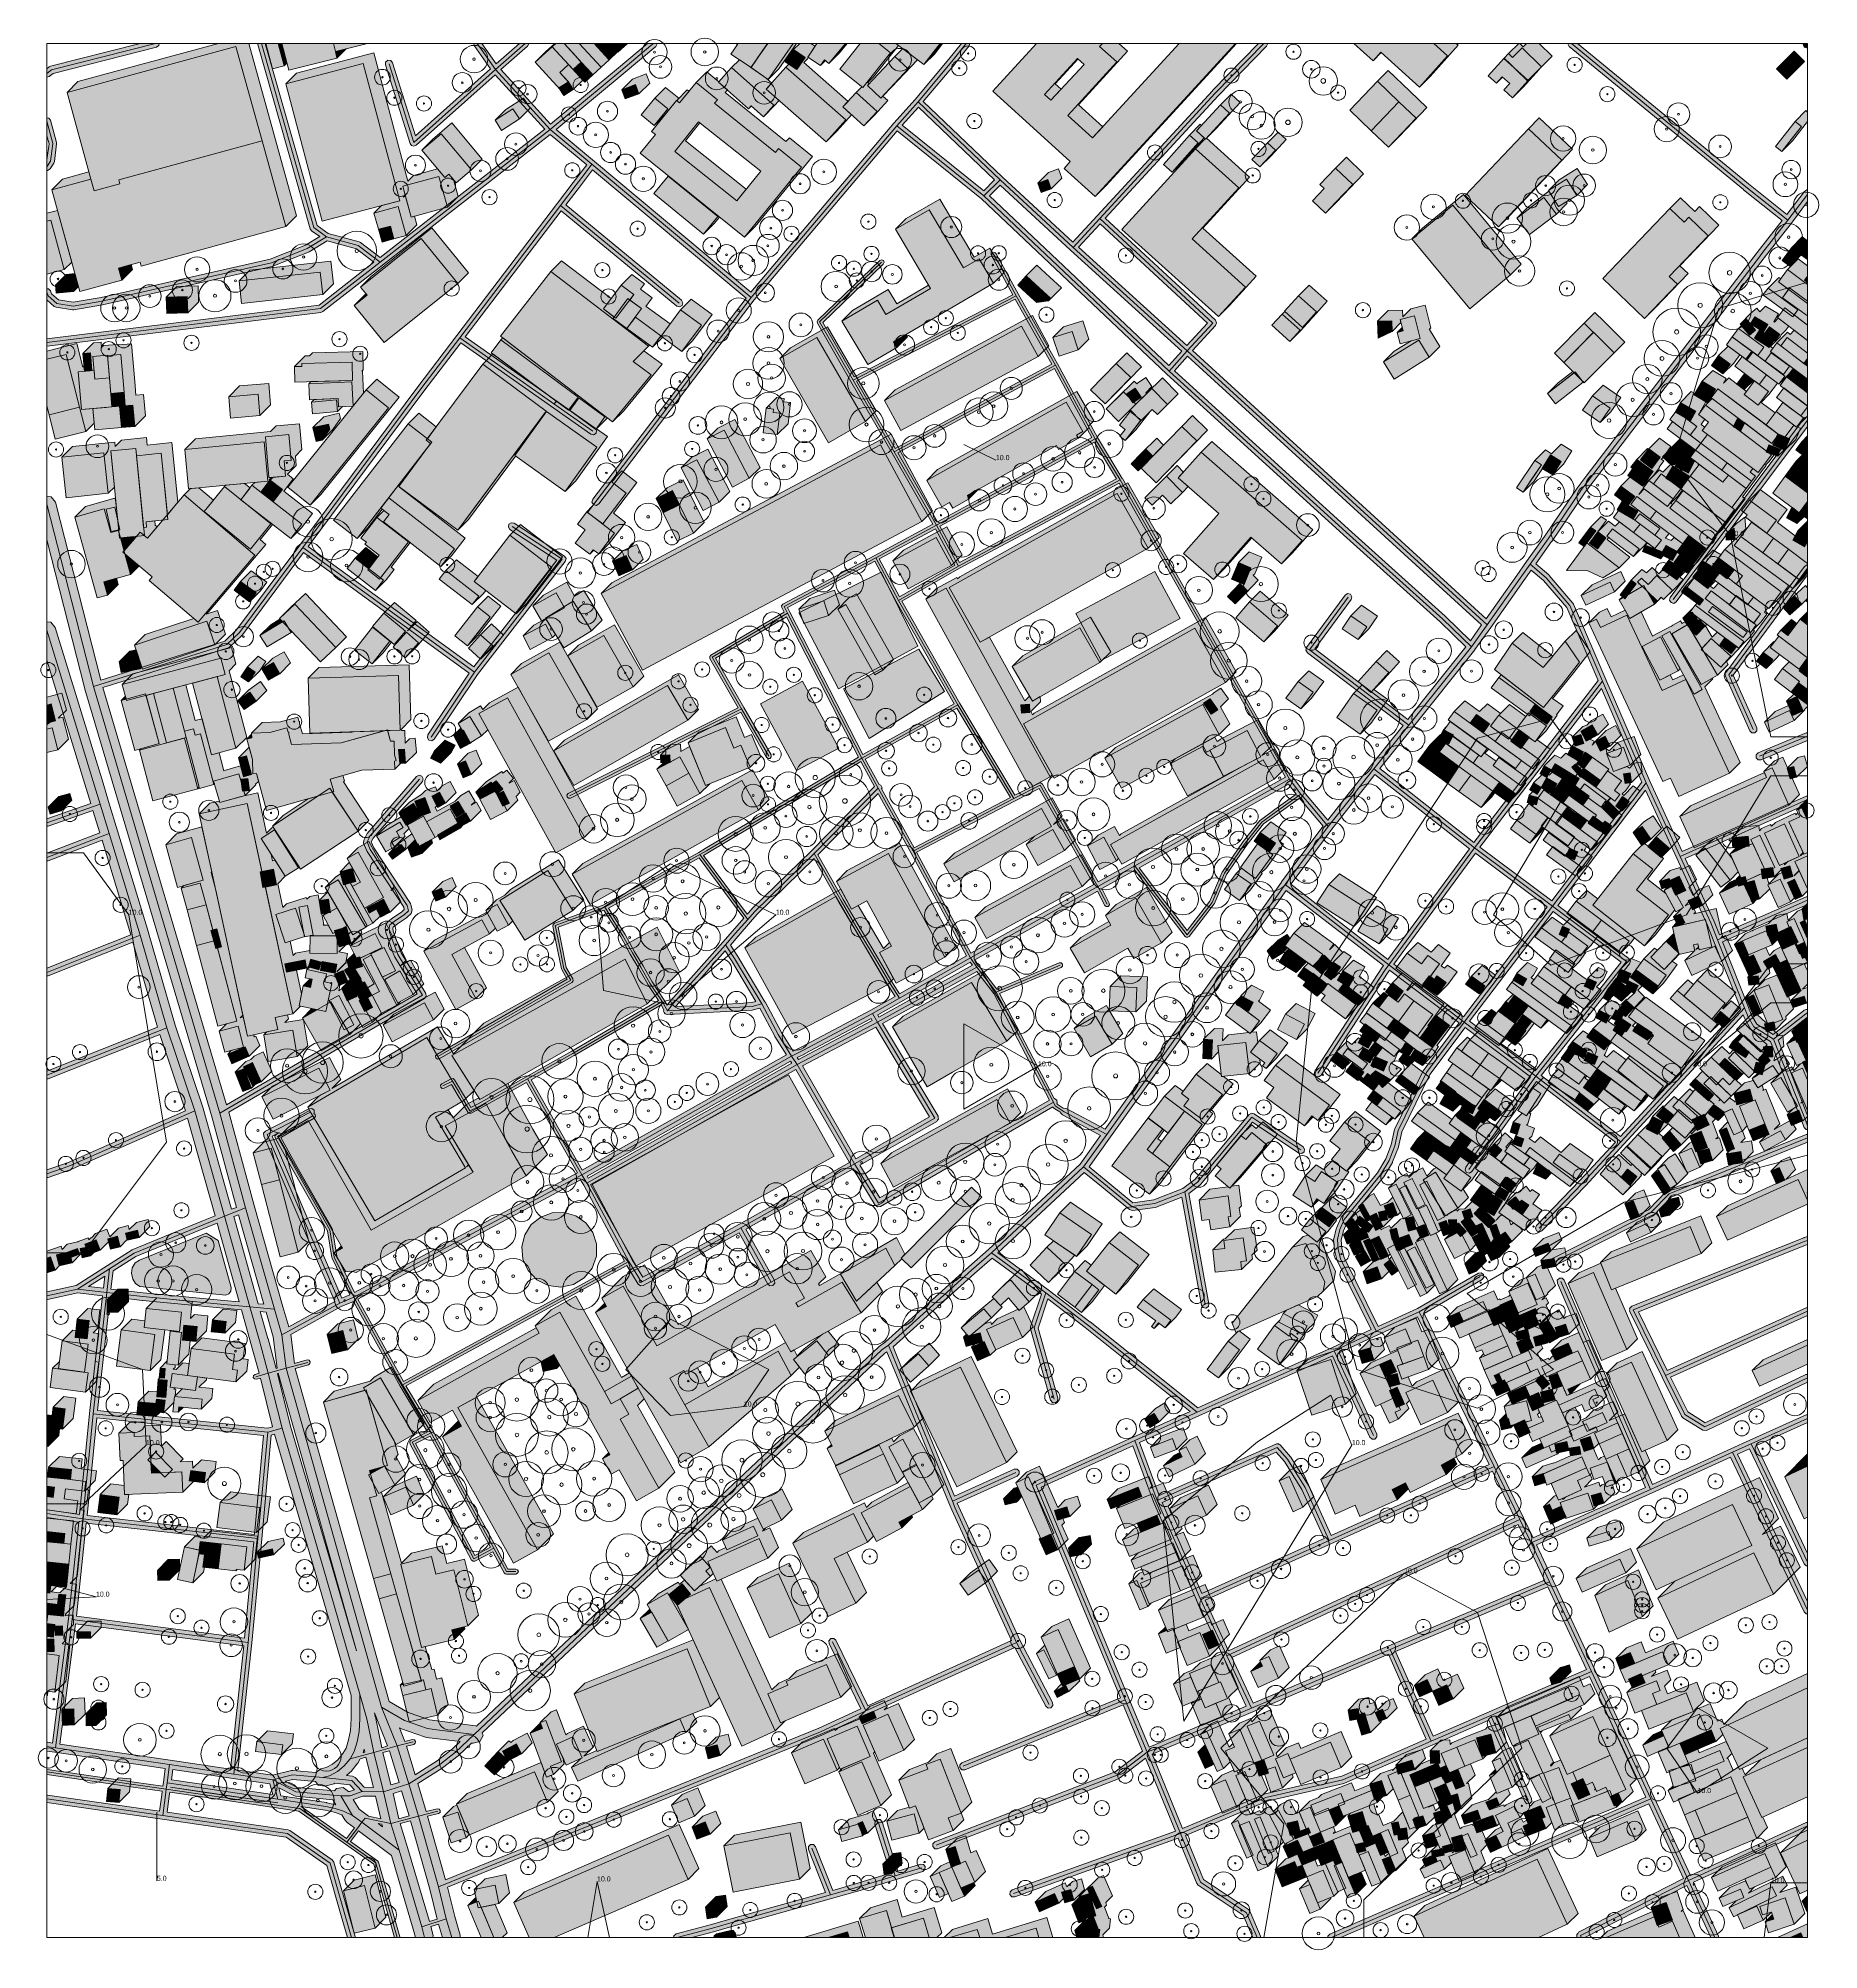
# Model space of a CAD drawing. Header units: metres. Extents: x -3 to 703, y -5 to 753.
import ezdxf

# ---------------------------------------------------------------- set-up
doc = ezdxf.new("R2010")
doc.units = ezdxf.units.M
doc.header["$MEASUREMENT"] = 0
for name, color, linetype, lineweight, true_color in [('TPX_BUILDINGS', 7, 'CONTINUOUS', 0, 0x000000), ('TPX_BUILDINGS_HATCH', 7, 'CONTINUOUS', 0, 0xf0f0f0), ('TPX_BUILDINGS_SHADOWS_HATCH', 7, 'CONTINUOUS', 0, 0x000000), ('TPX_BUILDINGS_SHADOWS_OUTLINES', 7, 'CONTINUOUS', 0, 0x000000), ('TPX_FRAME_PROJECT', 7, 'CONTINUOUS', 0, 0x000000), ('TPX_RELIEF_CONTOUR_LINES', 7, 'CONTINUOUS', 0, 0x969696), ('TPX_RELIEF_CONTOUR_LINES_TEXT', 7, 'CONTINUOUS', 0, 0x000000), ('TPX_ROADS_AXES', 7, 'CONTINUOUS', 0, 0x323232), ('TPX_ROADS_CONTOURS', 7, 'CONTINUOUS', 0, 0x646464), ('TPX_ROADS_HATCH', 7, 'CONTINUOUS', 0, 0xc8c8c8), ('TPX_VEGETATION_GREEN_SPACES', 7, 'CONTINUOUS', 0, 0x58ba48), ('TPX_VEGETATION_GREEN_SPACES_HATCH', 7, 'CONTINUOUS', 0, 0x58ba48), ('TPX_VEGETATION_TREES_INDIVIDUAL', 7, 'CONTINUOUS', 0, 0x136734), ('TPX_WATERWAYS', 7, 'CONTINUOUS', 0, 0x7aafdf), ('TPX_WATERWAYS_HATCH', 7, 'CONTINUOUS', 0, 0x7aafdf)]:
    doc.layers.add(name, color=color, linetype=linetype, lineweight=lineweight, true_color=true_color)

# ---------------------------------------------------------------- blocks, each defined once
blk = doc.blocks.new('TREETR004_CR044')
at = {"layer": 'TPX_VEGETATION_TREES_INDIVIDUAL'}
for radius in [4.44, 0.417]:
    blk.add_circle((0, 0, 0.04), radius, dxfattribs=at)
blk = doc.blocks.new('TREETR005_CR039')
at = {"layer": 'TPX_VEGETATION_TREES_INDIVIDUAL'}
for radius in [3.94, 0.542]:
    blk.add_circle((0, 0, 0.04), radius, dxfattribs=at)
blk = doc.blocks.new('TREETR005_CR054')
at = {"layer": 'TPX_VEGETATION_TREES_INDIVIDUAL'}
for radius in [5.44, 0.458]:
    blk.add_circle((0, 0, 0.04), radius, dxfattribs=at)
blk = doc.blocks.new('TREETR009_CR082')
at = {"layer": 'TPX_VEGETATION_TREES_INDIVIDUAL'}
for radius in [8.19, 0.875]:
    blk.add_circle((0, 0, 0.04), radius, dxfattribs=at)
blk = doc.blocks.new('TREETR008_CR066')
at = {"layer": 'TPX_VEGETATION_TREES_INDIVIDUAL'}
for radius in [6.55, 0.792]:
    blk.add_circle((0, 0, 0.04), radius, dxfattribs=at)
blk = doc.blocks.new('TREETR005_CR047')
at = {"layer": 'TPX_VEGETATION_TREES_INDIVIDUAL'}
for radius in [4.71, 0.458]:
    blk.add_circle((0, 0, 0.04), radius, dxfattribs=at)
blk = doc.blocks.new('TREETR005_CR046')
at = {"layer": 'TPX_VEGETATION_TREES_INDIVIDUAL'}
for radius in [4.63, 0.458]:
    blk.add_circle((0, 0, 0.04), radius, dxfattribs=at)
blk = doc.blocks.new('TREETR006_CR070')
at = {"layer": 'TPX_VEGETATION_TREES_INDIVIDUAL'}
for radius in [7, 0.583]:
    blk.add_circle((0, 0, 0.04), radius, dxfattribs=at)
blk = doc.blocks.new('TREETR006_CR064')
at = {"layer": 'TPX_VEGETATION_TREES_INDIVIDUAL'}
for radius in [6.36, 0.583]:
    blk.add_circle((0, 0, 0.04), radius, dxfattribs=at)
blk = doc.blocks.new('TREETR005_CR062')
at = {"layer": 'TPX_VEGETATION_TREES_INDIVIDUAL'}
for radius in [6.24, 0.542]:
    blk.add_circle((0, 0, 0.04), radius, dxfattribs=at)
blk = doc.blocks.new('TREETR007_CR050')
at = {"layer": 'TPX_VEGETATION_TREES_INDIVIDUAL'}
for radius in [4.97, 0.667]:
    blk.add_circle((0, 0, 0.04), radius, dxfattribs=at)
blk = doc.blocks.new('TREETR005_CR055')
at = {"layer": 'TPX_VEGETATION_TREES_INDIVIDUAL'}
for radius in [5.45, 0.5]:
    blk.add_circle((0, 0, 0.04), radius, dxfattribs=at)
blk = doc.blocks.new('TREETR006_CR063')
at = {"layer": 'TPX_VEGETATION_TREES_INDIVIDUAL'}
for radius in [6.27, 0.625]:
    blk.add_circle((0, 0, 0.04), radius, dxfattribs=at)
blk = doc.blocks.new('TREETR005_CR049')
at = {"layer": 'TPX_VEGETATION_TREES_INDIVIDUAL'}
for radius in [4.89, 0.5]:
    blk.add_circle((0, 0, 0.04), radius, dxfattribs=at)
blk = doc.blocks.new('TREETR003_CR038')
at = {"layer": 'TPX_VEGETATION_TREES_INDIVIDUAL'}
for radius in [3.79, 0.333]:
    blk.add_circle((0, 0, 0.04), radius, dxfattribs=at)
blk = doc.blocks.new('TREETR005_CR045')
at = {"layer": 'TPX_VEGETATION_TREES_INDIVIDUAL'}
for radius in [4.5, 0.5]:
    blk.add_circle((0, 0, 0.04), radius, dxfattribs=at)
blk = doc.blocks.new('TREETR006_CR073')
at = {"layer": 'TPX_VEGETATION_TREES_INDIVIDUAL'}
for radius in [7.28, 0.625]:
    blk.add_circle((0, 0, 0.04), radius, dxfattribs=at)
blk = doc.blocks.new('TREETR007_CR076')
at = {"layer": 'TPX_VEGETATION_TREES_INDIVIDUAL'}
for radius in [7.62, 0.667]:
    blk.add_circle((0, 0, 0.04), radius, dxfattribs=at)
blk = doc.blocks.new('TREETR007_CR081')
at = {"layer": 'TPX_VEGETATION_TREES_INDIVIDUAL'}
for radius in [8.14, 0.708]:
    blk.add_circle((0, 0, 0.04), radius, dxfattribs=at)
blk = doc.blocks.new('TREETR008_CR095')
at = {"layer": 'TPX_VEGETATION_TREES_INDIVIDUAL'}
for radius in [9.5, 0.792]:
    blk.add_circle((0, 0, 0.04), radius, dxfattribs=at)
blk = doc.blocks.new('TREETR008_CR094')
at = {"layer": 'TPX_VEGETATION_TREES_INDIVIDUAL'}
for radius in [9.44, 0.833]:
    blk.add_circle((0, 0, 0.04), radius, dxfattribs=at)
blk = doc.blocks.new('TREETR008_CR074')
at = {"layer": 'TPX_VEGETATION_TREES_INDIVIDUAL'}
for radius in [7.42, 0.792]:
    blk.add_circle((0, 0, 0.04), radius, dxfattribs=at)
blk = doc.blocks.new('TREETR006_CR065')
at = {"layer": 'TPX_VEGETATION_TREES_INDIVIDUAL'}
for radius in [6.45, 0.625]:
    blk.add_circle((0, 0, 0.04), radius, dxfattribs=at)
blk = doc.blocks.new('TREETR006_CR075')
at = {"layer": 'TPX_VEGETATION_TREES_INDIVIDUAL'}
for radius in [7.5, 0.625]:
    blk.add_circle((0, 0, 0.04), radius, dxfattribs=at)
blk = doc.blocks.new('TREETR008_CR082')
at = {"layer": 'TPX_VEGETATION_TREES_INDIVIDUAL'}
for radius in [8.2, 0.792]:
    blk.add_circle((0, 0, 0.04), radius, dxfattribs=at)
blk = doc.blocks.new('TREETR004_CR050')
at = {"layer": 'TPX_VEGETATION_TREES_INDIVIDUAL'}
for radius in [5, 0.417]:
    blk.add_circle((0, 0, 0.04), radius, dxfattribs=at)
blk = doc.blocks.new('TREETR005_CR059')
at = {"layer": 'TPX_VEGETATION_TREES_INDIVIDUAL'}
for radius in [5.89, 0.542]:
    blk.add_circle((0, 0, 0.04), radius, dxfattribs=at)
blk = doc.blocks.new('TREETR005_CR044')
at = {"layer": 'TPX_VEGETATION_TREES_INDIVIDUAL'}
for radius in [4.36, 0.458]:
    blk.add_circle((0, 0, 0.04), radius, dxfattribs=at)
blk = doc.blocks.new('TREETR003_CR031')
at = {"layer": 'TPX_VEGETATION_TREES_INDIVIDUAL'}
for radius in [3.13, 0.292]:
    blk.add_circle((0, 0, 0.04), radius, dxfattribs=at)
blk = doc.blocks.new('TREETR005_CR041')
at = {"layer": 'TPX_VEGETATION_TREES_INDIVIDUAL'}
for radius in [4.11, 0.542]:
    blk.add_circle((0, 0, 0.04), radius, dxfattribs=at)
blk = doc.blocks.new('TREETR006_CR051')
at = {"layer": 'TPX_VEGETATION_TREES_INDIVIDUAL'}
for radius in [5.09, 0.583]:
    blk.add_circle((0, 0, 0.04), radius, dxfattribs=at)
blk = doc.blocks.new('TREETR007_CR078')
at = {"layer": 'TPX_VEGETATION_TREES_INDIVIDUAL'}
for radius in [7.8, 0.667]:
    blk.add_circle((0, 0, 0.04), radius, dxfattribs=at)
blk = doc.blocks.new('TREETR005_CR053')
at = {"layer": 'TPX_VEGETATION_TREES_INDIVIDUAL'}
for radius in [5.3, 0.542]:
    blk.add_circle((0, 0, 0.04), radius, dxfattribs=at)
blk = doc.blocks.new('TREETR003_CR040')
at = {"layer": 'TPX_VEGETATION_TREES_INDIVIDUAL'}
for radius in [4, 0.333]:
    blk.add_circle((0, 0, 0.04), radius, dxfattribs=at)
blk = doc.blocks.new('TREETR005_CR051')
at = {"layer": 'TPX_VEGETATION_TREES_INDIVIDUAL'}
for radius in [5.05, 0.542]:
    blk.add_circle((0, 0, 0.04), radius, dxfattribs=at)
blk = doc.blocks.new('TREETR008_CR090')
at = {"layer": 'TPX_VEGETATION_TREES_INDIVIDUAL'}
for radius in [8.96, 0.792]:
    blk.add_circle((0, 0, 0.04), radius, dxfattribs=at)
blk = doc.blocks.new('TREETR006_CR058')
at = {"layer": 'TPX_VEGETATION_TREES_INDIVIDUAL'}
for radius in [5.83, 0.583]:
    blk.add_circle((0, 0, 0.04), radius, dxfattribs=at)
blk = doc.blocks.new('TREETR007_CR070')
at = {"layer": 'TPX_VEGETATION_TREES_INDIVIDUAL'}
for radius in [7.03, 0.708]:
    blk.add_circle((0, 0, 0.04), radius, dxfattribs=at)
blk = doc.blocks.new('TREETR008_CR071')
at = {"layer": 'TPX_VEGETATION_TREES_INDIVIDUAL'}
for radius in [7.08, 0.75]:
    blk.add_circle((0, 0, 0.04), radius, dxfattribs=at)
blk = doc.blocks.new('TREETR006_CR074')
at = {"layer": 'TPX_VEGETATION_TREES_INDIVIDUAL'}
for radius in [7.35, 0.625]:
    blk.add_circle((0, 0, 0.04), radius, dxfattribs=at)
blk = doc.blocks.new('TREETR009_CR056')
at = {"layer": 'TPX_VEGETATION_TREES_INDIVIDUAL'}
for radius in [5.63, 0.917]:
    blk.add_circle((0, 0, 0.04), radius, dxfattribs=at)
blk = doc.blocks.new('TREETR007_CR063')
at = {"layer": 'TPX_VEGETATION_TREES_INDIVIDUAL'}
for radius in [6.3, 0.708]:
    blk.add_circle((0, 0, 0.04), radius, dxfattribs=at)
blk = doc.blocks.new('TREETR004_CR031')
at = {"layer": 'TPX_VEGETATION_TREES_INDIVIDUAL'}
for radius in [3.09, 0.417]:
    blk.add_circle((0, 0, 0.04), radius, dxfattribs=at)
blk = doc.blocks.new('TREETR005_CR061')
at = {"layer": 'TPX_VEGETATION_TREES_INDIVIDUAL'}
for radius in [6.05, 0.542]:
    blk.add_circle((0, 0, 0.04), radius, dxfattribs=at)
blk = doc.blocks.new('TREETR004_CR047')
at = {"layer": 'TPX_VEGETATION_TREES_INDIVIDUAL'}
for radius in [4.72, 0.417]:
    blk.add_circle((0, 0, 0.04), radius, dxfattribs=at)
blk = doc.blocks.new('TREETR008_CR084')
at = {"layer": 'TPX_VEGETATION_TREES_INDIVIDUAL'}
for radius in [8.36, 0.75]:
    blk.add_circle((0, 0, 0.04), radius, dxfattribs=at)
blk = doc.blocks.new('TREETR004_CR045')
at = {"layer": 'TPX_VEGETATION_TREES_INDIVIDUAL'}
for radius in [4.5, 0.375]:
    blk.add_circle((0, 0, 0.04), radius, dxfattribs=at)
blk = doc.blocks.new('TREETR006_CR052')
at = {"layer": 'TPX_VEGETATION_TREES_INDIVIDUAL'}
for radius in [5.22, 0.625]:
    blk.add_circle((0, 0, 0.04), radius, dxfattribs=at)
blk = doc.blocks.new('TREETR004_CR042')
at = {"layer": 'TPX_VEGETATION_TREES_INDIVIDUAL'}
for radius in [4.19, 0.417]:
    blk.add_circle((0, 0, 0.04), radius, dxfattribs=at)
blk = doc.blocks.new('TREETR006_CR053')
at = {"layer": 'TPX_VEGETATION_TREES_INDIVIDUAL'}
for radius in [5.28, 0.583]:
    blk.add_circle((0, 0, 0.04), radius, dxfattribs=at)
blk = doc.blocks.new('TREETR008_CR073')
at = {"layer": 'TPX_VEGETATION_TREES_INDIVIDUAL'}
for radius in [7.26, 0.75]:
    blk.add_circle((0, 0, 0.04), radius, dxfattribs=at)
blk = doc.blocks.new('TREETR004_CR036')
at = {"layer": 'TPX_VEGETATION_TREES_INDIVIDUAL'}
for radius in [3.6, 0.375]:
    blk.add_circle((0, 0, 0.04), radius, dxfattribs=at)
blk = doc.blocks.new('TREETR006_CR061')
at = {"layer": 'TPX_VEGETATION_TREES_INDIVIDUAL'}
for radius in [6.07, 0.625]:
    blk.add_circle((0, 0, 0.04), radius, dxfattribs=at)
blk = doc.blocks.new('TREETR007_CR073')
at = {"layer": 'TPX_VEGETATION_TREES_INDIVIDUAL'}
for radius in [7.3, 0.708]:
    blk.add_circle((0, 0, 0.04), radius, dxfattribs=at)
blk = doc.blocks.new('TREETR007_CR077')
at = {"layer": 'TPX_VEGETATION_TREES_INDIVIDUAL'}
for radius in [7.72, 0.708]:
    blk.add_circle((0, 0, 0.04), radius, dxfattribs=at)
blk = doc.blocks.new('TREETR004_CR043')
at = {"layer": 'TPX_VEGETATION_TREES_INDIVIDUAL'}
for radius in [4.3, 0.375]:
    blk.add_circle((0, 0, 0.04), radius, dxfattribs=at)
blk = doc.blocks.new('TREETR007_CR080')
at = {"layer": 'TPX_VEGETATION_TREES_INDIVIDUAL'}
for radius in [8, 0.667]:
    blk.add_circle((0, 0, 0.04), radius, dxfattribs=at)
blk = doc.blocks.new('TREETR004_CR030')
at = {"layer": 'TPX_VEGETATION_TREES_INDIVIDUAL'}
for radius in [3, 0.375]:
    blk.add_circle((0, 0, 0.04), radius, dxfattribs=at)
blk = doc.blocks.new('TREETR003_CR032')
at = {"layer": 'TPX_VEGETATION_TREES_INDIVIDUAL'}
for radius in [3.23, 0.292]:
    blk.add_circle((0, 0, 0.04), radius, dxfattribs=at)
blk = doc.blocks.new('TREETR008_CR089')
at = {"layer": 'TPX_VEGETATION_TREES_INDIVIDUAL'}
for radius in [8.93, 0.833]:
    blk.add_circle((0, 0, 0.04), radius, dxfattribs=at)
blk = doc.blocks.new('TREETR004_CR039')
at = {"layer": 'TPX_VEGETATION_TREES_INDIVIDUAL'}
for radius in [3.87, 0.417]:
    blk.add_circle((0, 0, 0.04), radius, dxfattribs=at)
blk = doc.blocks.new('TREETR006_CR067')
at = {"layer": 'TPX_VEGETATION_TREES_INDIVIDUAL'}
for radius in [6.67, 0.625]:
    blk.add_circle((0, 0, 0.04), radius, dxfattribs=at)
blk = doc.blocks.new('TREETR004_CR040')
at = {"layer": 'TPX_VEGETATION_TREES_INDIVIDUAL'}
for radius in [4, 0.375]:
    blk.add_circle((0, 0, 0.04), radius, dxfattribs=at)
blk = doc.blocks.new('TREETR003_CR030')
at = {"layer": 'TPX_VEGETATION_TREES_INDIVIDUAL'}
for radius in [3, 0.25]:
    blk.add_circle((0, 0, 0.04), radius, dxfattribs=at)
blk = doc.blocks.new('TREETR008_CR081')
at = {"layer": 'TPX_VEGETATION_TREES_INDIVIDUAL'}
for radius in [8.05, 0.75]:
    blk.add_circle((0, 0, 0.04), radius, dxfattribs=at)
blk = doc.blocks.new('TREETR007_CR083')
at = {"layer": 'TPX_VEGETATION_TREES_INDIVIDUAL'}
for radius in [8.28, 0.708]:
    blk.add_circle((0, 0, 0.04), radius, dxfattribs=at)
blk = doc.blocks.new('TREETR005_CR040')
at = {"layer": 'TPX_VEGETATION_TREES_INDIVIDUAL'}
for radius in [4.02, 0.458]:
    blk.add_circle((0, 0, 0.04), radius, dxfattribs=at)
blk = doc.blocks.new('TREETR004_CR046')
at = {"layer": 'TPX_VEGETATION_TREES_INDIVIDUAL'}
for radius in [4.59, 0.417]:
    blk.add_circle((0, 0, 0.04), radius, dxfattribs=at)
blk = doc.blocks.new('TREETR007_CR071')
at = {"layer": 'TPX_VEGETATION_TREES_INDIVIDUAL'}
for radius in [7.09, 0.708]:
    blk.add_circle((0, 0, 0.04), radius, dxfattribs=at)
blk = doc.blocks.new('TREETR007_CR064')
at = {"layer": 'TPX_VEGETATION_TREES_INDIVIDUAL'}
for radius in [6.37, 0.708]:
    blk.add_circle((0, 0, 0.04), radius, dxfattribs=at)
blk = doc.blocks.new('TREETR003_CR035')
at = {"layer": 'TPX_VEGETATION_TREES_INDIVIDUAL'}
for radius in [3.5, 0.292]:
    blk.add_circle((0, 0, 0.04), radius, dxfattribs=at)
blk = doc.blocks.new('TREETR006_CR060')
at = {"layer": 'TPX_VEGETATION_TREES_INDIVIDUAL'}
for radius in [6, 0.625]:
    blk.add_circle((0, 0, 0.04), radius, dxfattribs=at)
blk = doc.blocks.new('TREETR006_CR071')
at = {"layer": 'TPX_VEGETATION_TREES_INDIVIDUAL'}
for radius in [7.08, 0.625]:
    blk.add_circle((0, 0, 0.04), radius, dxfattribs=at)
blk = doc.blocks.new('TREETR005_CR064')
at = {"layer": 'TPX_VEGETATION_TREES_INDIVIDUAL'}
for radius in [6.41, 0.542]:
    blk.add_circle((0, 0, 0.04), radius, dxfattribs=at)
blk = doc.blocks.new('TREETR008_CR088')
at = {"layer": 'TPX_VEGETATION_TREES_INDIVIDUAL'}
for radius in [8.77, 0.833]:
    blk.add_circle((0, 0, 0.04), radius, dxfattribs=at)
blk = doc.blocks.new('TREETR005_CR052')
at = {"layer": 'TPX_VEGETATION_TREES_INDIVIDUAL'}
for radius in [5.24, 0.458]:
    blk.add_circle((0, 0, 0.04), radius, dxfattribs=at)
blk = doc.blocks.new('TREETR005_CR050')
at = {"layer": 'TPX_VEGETATION_TREES_INDIVIDUAL'}
for radius in [4.97, 0.5]:
    blk.add_circle((0, 0, 0.04), radius, dxfattribs=at)
blk = doc.blocks.new('TREETR003_CR037')
at = {"layer": 'TPX_VEGETATION_TREES_INDIVIDUAL'}
for radius in [3.66, 0.333]:
    blk.add_circle((0, 0, 0.04), radius, dxfattribs=at)
blk = doc.blocks.new('TREETR007_CR069')
at = {"layer": 'TPX_VEGETATION_TREES_INDIVIDUAL'}
for radius in [6.91, 0.667]:
    blk.add_circle((0, 0, 0.04), radius, dxfattribs=at)
blk = doc.blocks.new('TREETR005_CR060')
at = {"layer": 'TPX_VEGETATION_TREES_INDIVIDUAL'}
for radius in [6, 0.5]:
    blk.add_circle((0, 0, 0.04), radius, dxfattribs=at)
blk = doc.blocks.new('TREETR004_CR037')
at = {"layer": 'TPX_VEGETATION_TREES_INDIVIDUAL'}
for radius in [3.71, 0.375]:
    blk.add_circle((0, 0, 0.04), radius, dxfattribs=at)
blk = doc.blocks.new('TREETR008_CR065')
at = {"layer": 'TPX_VEGETATION_TREES_INDIVIDUAL'}
for radius in [6.51, 0.75]:
    blk.add_circle((0, 0, 0.04), radius, dxfattribs=at)
blk = doc.blocks.new('TREETR005_CR058')
at = {"layer": 'TPX_VEGETATION_TREES_INDIVIDUAL'}
for radius in [5.82, 0.5]:
    blk.add_circle((0, 0, 0.04), radius, dxfattribs=at)
blk = doc.blocks.new('TREETR007_CR057')
at = {"layer": 'TPX_VEGETATION_TREES_INDIVIDUAL'}
for radius in [5.66, 0.708]:
    blk.add_circle((0, 0, 0.04), radius, dxfattribs=at)
blk = doc.blocks.new('TREETR009_CR080')
at = {"layer": 'TPX_VEGETATION_TREES_INDIVIDUAL'}
for radius in [7.95, 0.875]:
    blk.add_circle((0, 0, 0.04), radius, dxfattribs=at)
blk = doc.blocks.new('TREETR003_CR033')
at = {"layer": 'TPX_VEGETATION_TREES_INDIVIDUAL'}
for radius in [3.32, 0.292]:
    blk.add_circle((0, 0, 0.04), radius, dxfattribs=at)
blk = doc.blocks.new('TREETR005_CR063')
at = {"layer": 'TPX_VEGETATION_TREES_INDIVIDUAL'}
for radius in [6.28, 0.542]:
    blk.add_circle((0, 0, 0.04), radius, dxfattribs=at)
blk = doc.blocks.new('TREETR005_CR057')
at = {"layer": 'TPX_VEGETATION_TREES_INDIVIDUAL'}
for radius in [5.65, 0.542]:
    blk.add_circle((0, 0, 0.04), radius, dxfattribs=at)
blk = doc.blocks.new('TREETR007_CR085')
at = {"layer": 'TPX_VEGETATION_TREES_INDIVIDUAL'}
for radius in [8.5, 0.708]:
    blk.add_circle((0, 0, 0.04), radius, dxfattribs=at)
blk = doc.blocks.new('TREETR004_CR049')
at = {"layer": 'TPX_VEGETATION_TREES_INDIVIDUAL'}
for radius in [4.89, 0.417]:
    blk.add_circle((0, 0, 0.04), radius, dxfattribs=at)
blk = doc.blocks.new('TREETR009_CR102')
at = {"layer": 'TPX_VEGETATION_TREES_INDIVIDUAL'}
for radius in [10.16, 0.917]:
    blk.add_circle((0, 0, 0.04), radius, dxfattribs=at)
blk = doc.blocks.new('TREETR005_CR065')
at = {"layer": 'TPX_VEGETATION_TREES_INDIVIDUAL'}
for radius in [6.5, 0.542]:
    blk.add_circle((0, 0, 0.04), radius, dxfattribs=at)
blk = doc.blocks.new('TREETR005_CR048')
at = {"layer": 'TPX_VEGETATION_TREES_INDIVIDUAL'}
for radius in [4.79, 0.458]:
    blk.add_circle((0, 0, 0.04), radius, dxfattribs=at)
blk = doc.blocks.new('TREETR006_CR069')
at = {"layer": 'TPX_VEGETATION_TREES_INDIVIDUAL'}
for radius in [6.91, 0.625]:
    blk.add_circle((0, 0, 0.04), radius, dxfattribs=at)

msp = doc.modelspace()

# ---------------------------------------------------------------- hatches: boundary and pattern name
at = {"layer": 'TPX_BUILDINGS_HATCH'}
for points in [[(91.71, 751.06), (86.84, 751.06), (89.56, 740.96), (94.1, 742.18), (91.71, 751.06)], [(113.66, 751.06), (93.26, 751.06), (95.94, 740.48), (115.04, 745.25), (114.49, 747.82), (113.66, 751.06)], [(127.24, 751.06), (113.66, 751.06), (114.49, 747.82), (127.24, 751.06)], [(201.83, 751.06), (200.42, 749.77), (208.74, 740.71), (211.95, 743.66), (205.15, 751.06), (201.83, 751.06)], [(211.18, 751.06), (205.15, 751.06), (216.55, 738.65), (219.83, 741.64), (211.18, 751.06)], [(217.03, 751.06), (211.18, 751.06), (219.83, 741.64), (222.99, 744.56), (217.03, 751.06)], [(223.28, 751.06), (217.03, 751.06), (222.99, 744.56), (226.39, 747.68), (223.28, 751.06)], [(230.36, 751.06), (223.3, 751.06), (226.52, 747.54), (230.36, 751.06)], [(273.92, 750.64), (271.34, 746.87), (279.29, 741.46), (285.82, 751.06), (273.3, 751.06), (273.92, 750.64)], [(285.9, 751.06), (279.28, 741.5), (286.11, 736.77), (295.99, 751.06), (285.9, 751.06)], [(305.43, 751.06), (301.78, 745.61), (306.82, 742.27), (308.38, 744.59), (310.1, 743.14), (316.82, 751.06), (305.43, 751.06)], [(322.61, 751.06), (314.48, 740.81), (323.65, 733.53), (334.65, 747.4), (330.03, 751.06), (322.61, 751.06)], [(354.3, 751.06), (336.79, 751.06), (347.88, 742.68), (354.3, 751.06)], [(550.05, 751.06), (518.34, 751.06), (525.99, 744.17), (529.05, 747.57), (544.38, 733.74), (555.54, 746.12), (550.05, 751.06)], [(75, 749.85), (8.07, 731.67), (17.49, 697.24), (18.78, 692.58), (28.95, 695.36), (28.51, 696.94), (85.34, 712.44), (75, 749.85)], [(125.48, 743.07), (94.77, 735.01), (109.23, 680.64), (139.94, 688.69), (125.48, 743.07)], [(200.42, 749.77), (193.71, 743.59), (203.64, 732.77), (206.89, 735.77), (203.43, 739.53), (206.9, 742.71), (200.42, 749.77)], [(211.95, 743.66), (208.74, 740.71), (213.34, 735.7), (216.55, 738.65), (211.95, 743.66)], [(296.16, 748.61), (292.87, 743.78), (297.42, 740.67), (300.72, 745.51), (296.16, 748.61)], [(336.28, 745.9), (325.47, 734.38), (330.76, 729.42), (341.57, 740.93), (336.28, 745.9)], [(577.92, 745.15), (571.67, 738.22), (574.92, 735.28), (577.25, 737.85), (580.21, 735.19), (577.89, 732.61), (581.35, 729.49), (587.59, 736.43), (577.92, 745.15)], [(579.77, 747.04), (578.02, 745.26), (587.26, 736.18), (592.8, 741.82), (585.14, 749.34), (581.34, 745.48), (579.77, 747.04)], [(688.78, 743.79), (686.02, 741.03), (690.14, 736.93), (692.89, 739.67), (688.78, 743.79)], [(206.87, 735.82), (203.07, 733.43), (205, 730.37), (208.81, 732.76), (206.87, 735.82)], [(271.54, 741.47), (266.4, 735.7), (278.34, 725.19), (279.35, 726.34), (284.26, 722.02), (288.38, 726.64), (271.54, 741.47)], [(293.16, 741.7), (285.34, 732.9), (309.12, 712.03), (316.95, 720.83), (293.16, 741.7)], [(527.79, 736.07), (516.8, 724.56), (525.29, 716.44), (536.29, 727.94), (527.79, 736.07)], [(233.51, 734.74), (227.99, 732.71), (229.33, 729.05), (234.86, 731.08), (233.51, 734.74)], [(241.15, 729.38), (235.73, 722.73), (240.94, 718.49), (246.36, 725.14), (241.15, 729.38)], [(321.06, 731.65), (315.75, 725.91), (323.97, 718.4), (329.29, 724.14), (321.06, 731.65)], [(536.29, 727.94), (525.29, 716.44), (532.11, 709.91), (543.12, 721.42), (536.29, 727.94)], [(184.86, 725.16), (177.77, 720.64), (180.37, 716.61), (187.46, 721.14), (184.86, 725.16)], [(465.46, 726.75), (455.95, 716.46), (459.58, 713.11), (469.08, 723.38), (465.46, 726.75)], [(693.38, 720.16), (685.61, 710.26), (688.15, 708.27), (695.92, 718.18), (693.38, 720.16)], [(156.36, 715.28), (148.67, 708.78), (157.86, 697.9), (159.44, 699.24), (162.35, 695.79), (168.47, 700.97), (156.36, 715.28)], [(453.21, 714.76), (442.85, 703.12), (446.35, 700.01), (456.7, 711.65), (453.21, 714.76)], [(587.71, 717.27), (562.6, 690.76), (575.71, 678.34), (600.82, 704.84), (587.71, 717.27)], [(17.49, 697.24), (1.96, 693), (13.11, 652.69), (29.72, 657.22), (28.4, 662), (36.95, 664.34), (37.38, 662.78), (94.74, 678.44), (85.34, 712.44), (28.51, 696.94), (28.95, 695.36), (18.78, 692.58), (17.49, 697.24)], [(455.54, 709.34), (426.36, 677.35), (464.75, 642.78), (475.43, 654.48), (454.24, 673.56), (472.74, 693.86), (455.54, 709.34)], [(484.12, 711.68), (477.99, 705.04), (481.15, 702.1), (487.3, 708.75), (484.12, 711.68)], [(155.51, 698.34), (141.17, 694.45), (144.54, 682.22), (158.87, 686.13), (155.51, 698.34)], [(246.4, 698.49), (240.71, 691.53), (260.48, 675.43), (266.16, 682.4), (246.4, 698.49)], [(506.6, 693.55), (501.96, 688.71), (507.12, 683.78), (517.99, 695.14), (511.17, 701.66), (504.94, 695.15), (506.6, 693.55)], [(397, 697.06), (393.05, 695.67), (394.35, 691.96), (398.31, 693.35), (397, 697.06)], [(593.8, 689.98), (583.08, 681.79), (588.09, 675.25), (598.8, 683.42), (593.8, 689.98)], [(602.76, 697.25), (595.54, 692.79), (599.56, 686.37), (606.77, 690.83), (602.76, 697.25)], [(139.35, 686.45), (129.74, 683.8), (131.53, 677.36), (136.26, 678.67), (137.67, 673.54), (142.54, 674.88), (139.35, 686.45)], [(329.47, 649.23), (315.36, 640.97), (325.59, 623.71), (337.13, 630.47), (335.77, 632.77), (375.42, 655.99), (369.72, 665.6), (363.61, 662.03), (349.9, 685.14), (336.61, 677.37), (350.51, 653.92), (332.82, 643.57), (329.47, 649.23)], [(557.63, 686.96), (541.41, 673.53), (564.33, 645.85), (580.55, 659.27), (557.63, 686.96)], [(643.76, 685.61), (617.12, 657.85), (633.67, 641.97), (646.73, 655.58), (643.5, 658.68), (658.94, 674.78), (651.27, 682.15), (649.4, 680.19), (643.76, 685.61)], [(0, 680.64), (0, 659.54), (6.85, 661.38), (1.53, 681.05), (0, 680.64)], [(136.26, 678.67), (131.53, 677.36), (132.94, 672.23), (137.67, 673.54), (136.26, 678.67)], [(127.03, 651.27), (121.87, 647.11), (133.83, 632.43), (163.02, 655.92), (148.47, 673.77), (124.43, 654.45), (127.03, 651.27)], [(691.96, 670.08), (688.22, 664.98), (691.31, 662.72), (695.04, 667.82), (691.96, 670.08)], [(696.9, 670.33), (695.04, 667.82), (698.35, 665.39), (698.35, 669.26), (696.9, 670.33)], [(108.42, 660.42), (76.24, 656.94), (77.22, 648.01), (109.4, 651.48), (108.42, 660.42)], [(199.88, 660.67), (179.98, 634.99), (224.4, 601.02), (239.75, 619.69), (232.59, 624.96), (238.61, 631.03), (199.88, 660.67)], [(690.32, 661.37), (686.75, 656.49), (698.35, 647.98), (698.35, 655.48), (690.32, 661.37)], [(10.2, 655.89), (3.39, 655.2), (3.7, 652.03), (10.52, 652.7), (10.2, 655.89)], [(227.77, 655.23), (220.72, 645.82), (225.72, 642.07), (232.78, 651.47), (227.77, 655.23)], [(388.42, 658.9), (385.07, 655.25), (390.21, 650.52), (393.55, 654.17), (388.42, 658.9)], [(393.55, 654.17), (390.21, 650.52), (392.61, 648.31), (397.29, 648.94), (398.19, 649.91), (393.55, 654.17)], [(682.67, 654.08), (680.66, 651.34), (692.46, 642.68), (694.47, 645.43), (682.67, 654.08)], [(691.16, 654.13), (688.37, 650.26), (698.35, 643.05), (698.35, 648.93), (691.16, 654.13)], [(698.35, 658.85), (697.13, 657.17), (698.35, 656.29), (698.35, 658.85)], [(55.72, 650.73), (47.36, 650.5), (47.53, 643.98), (55.9, 644.2), (55.72, 650.73)], [(230.38, 649.9), (224.61, 641.96), (230.09, 637.98), (235.86, 645.93), (230.38, 649.9)], [(251.35, 645.45), (243.64, 635.04), (251.9, 628.92), (259.61, 639.33), (251.35, 645.45)], [(496.48, 651.03), (490.92, 644.89), (498.05, 638.43), (503.61, 644.58), (496.48, 651.03)], [(689.26, 646.18), (686.37, 642.34), (698.35, 633.33), (698.35, 639.35), (689.26, 646.18)], [(233.41, 642.54), (230.09, 637.98), (240.26, 630.6), (243.57, 635.16), (233.41, 642.54)], [(386.63, 638.92), (332.22, 609.53), (338.77, 597.54), (393.19, 626.95), (386.63, 638.92)], [(406.62, 636.9), (399.04, 634.43), (401.48, 627.06), (409.06, 629.52), (406.62, 636.9)], [(489.9, 643.78), (485.91, 639.36), (493.05, 632.91), (497.04, 637.31), (489.9, 643.78)], [(533.4, 641.11), (527.75, 640.89), (528, 634.15), (533.57, 636.87), (533.4, 641.11)], [(537.91, 637.1), (535.57, 636.49), (536.72, 632.02), (544.73, 634.08), (542.42, 643.06), (536.75, 641.61), (537.91, 637.1)], [(609.76, 640.12), (598, 628.2), (601.69, 624.57), (613.44, 636.49), (609.76, 640.12)], [(670.89, 638.01), (668.47, 634.7), (678.59, 627.28), (681.01, 630.59), (670.89, 638.01)], [(673.99, 641.82), (671.6, 639.81), (675.32, 635.4), (677.71, 637.42), (673.99, 641.82)], [(677.48, 642.7), (675.75, 639.88), (680.89, 636.73), (682.62, 639.56), (677.48, 642.7)], [(679.26, 637.41), (677.24, 634.21), (683.17, 630.48), (685.19, 633.68), (679.26, 637.41)], [(683.22, 638.67), (681.3, 636.04), (685.4, 633.04), (687.32, 635.67), (683.22, 638.67)], [(180.05, 633.59), (176.23, 628.43), (206.89, 605.69), (210.72, 610.85), (180.05, 633.59)], [(305.43, 634.48), (290.73, 626.08), (310.02, 592.75), (324.72, 601.14), (305.43, 634.48)], [(544.11, 633.42), (530.2, 624.77), (534.41, 618), (548.31, 626.65), (544.11, 633.42)], [(613.46, 636.53), (601.62, 624.6), (609.77, 616.52), (621.6, 628.43), (613.46, 636.53)], [(668.47, 634.7), (666.16, 631.55), (673.86, 625.89), (676.18, 629.05), (668.47, 634.7)], [(686.11, 632.3), (683.61, 628.97), (698.35, 617.88), (698.35, 623.09), (686.11, 632.3)], [(690.19, 634.43), (687.69, 631.1), (696.91, 624.17), (698.35, 626.08), (698.35, 628.29), (690.19, 634.43)], [(0, 625.84), (0, 607.4), (0.89, 603.83), (12.98, 606.86), (7.63, 627.79), (0, 625.84)], [(17.26, 628.37), (14.24, 628.1), (14.87, 621.13), (17.89, 621.4), (17.26, 628.37)], [(24.03, 627.49), (18.23, 626.98), (19, 617.98), (24.82, 618.49), (24.03, 627.49)], [(29.29, 627.74), (24.03, 627.28), (25.35, 612.27), (30.61, 612.73), (29.29, 627.74)], [(101.18, 623.01), (98.25, 622.94), (98.4, 616.82), (121.27, 617.39), (121.08, 624.68), (101.15, 624.18), (101.18, 623.01)], [(152.21, 592.41), (139.6, 575.42), (162.99, 558.07), (198.01, 605.28), (172.89, 623.92), (150.48, 593.7), (152.21, 592.41)], [(424.17, 624.19), (413.99, 613.75), (419.8, 608.15), (429.98, 618.59), (424.17, 624.19)], [(663.05, 627.31), (660.2, 623.42), (664.79, 620.06), (667.64, 623.95), (663.05, 627.31)], [(672.4, 626.91), (669.48, 623.04), (679.15, 615.77), (682.07, 619.63), (672.4, 626.91)], [(676.65, 628.7), (674.25, 625.52), (686.93, 615.97), (689.33, 619.16), (676.65, 628.7)], [(683.95, 628.43), (681.52, 625.13), (688.73, 619.84), (691.15, 623.15), (683.95, 628.43)], [(698.35, 626.08), (696.91, 624.17), (698.35, 623.08), (698.35, 626.08)], [(18.71, 621.36), (12.42, 620.81), (13.71, 605.9), (25.82, 606.95), (24.82, 618.49), (19, 617.98), (18.71, 621.36)], [(121.02, 616.88), (103.89, 616.14), (104.18, 609.74), (115.59, 610.23), (115.73, 607.04), (121.44, 607.28), (121.02, 616.88)], [(431.66, 614.37), (428.3, 612.13), (430.69, 608.53), (434.06, 610.77), (431.66, 614.37)], [(438.2, 614.25), (429.63, 605.73), (433.87, 601.46), (438.4, 605.95), (440.45, 603.88), (444.5, 607.91), (438.2, 614.25)], [(606.14, 620.79), (595.2, 612.28), (598.38, 608.19), (609.32, 616.7), (606.14, 620.79)], [(656.54, 617.1), (653.34, 611.74), (658.64, 608.56), (661.84, 613.92), (656.54, 617.1)], [(662.8, 614.17), (660.1, 610.58), (684.16, 592.46), (686.86, 596.05), (662.8, 614.17)], [(673.18, 619.89), (670.32, 615.99), (673.25, 613.84), (676.11, 617.74), (673.18, 619.89)], [(677.28, 617.26), (673.19, 611.81), (678.8, 607.59), (682.9, 613.03), (677.28, 617.26)], [(688.88, 614.5), (685.97, 610.63), (695.62, 603.36), (698.35, 606.98), (698.35, 607.37), (688.88, 614.5)], [(689.96, 618.84), (687.42, 615.47), (698.35, 607.24), (698.35, 612.53), (689.96, 618.84)], [(694.21, 620.9), (691.79, 617.6), (698.35, 612.8), (698.35, 617.87), (694.21, 620.9)], [(12.98, 606.86), (0.89, 603.83), (3.29, 594.11), (15.46, 597.15), (12.98, 606.86)], [(28.87, 607.22), (18.28, 606.29), (19.02, 597.82), (29.61, 598.75), (28.87, 607.22)], [(30.61, 612.73), (25.35, 612.27), (25.82, 606.95), (31.08, 607.41), (30.61, 612.73)], [(34.1, 607.68), (28.87, 607.22), (29.61, 598.75), (34.85, 599.21), (34.1, 607.68)], [(83.77, 612.03), (72.15, 611), (72.89, 602.54), (84.51, 603.55), (83.77, 612.03)], [(126.69, 613.76), (95.56, 575.08), (104.43, 567.95), (135.55, 606.62), (126.69, 613.76)], [(114.88, 609.74), (104.98, 608.79), (105.43, 604.17), (115.32, 605.12), (114.88, 609.74)], [(211.01, 610.51), (207.43, 605.53), (217.76, 598.02), (221.35, 602.95), (211.01, 610.51)], [(285.32, 606.4), (284.17, 596.65), (289.72, 596), (290.7, 604.41), (288.02, 604.73), (288.17, 606.06), (285.32, 606.4)], [(404.3, 608.87), (348.96, 577.83), (354.97, 567.26), (358.02, 568.98), (359.29, 566.76), (365.59, 570.31), (365.19, 571.87), (400.43, 591.65), (401.31, 590.11), (409.14, 594.51), (408.44, 595.74), (410.96, 597.15), (404.3, 608.87)], [(427.01, 612.94), (420.15, 606.13), (425.06, 601.19), (431.91, 608), (427.01, 612.94)], [(613.05, 611.29), (609.06, 605.63), (616.06, 600.79), (620.03, 606.45), (613.05, 611.29)], [(647.97, 608.75), (645.79, 604.89), (651.88, 601.46), (654.06, 605.31), (647.97, 608.75)], [(657.91, 607.66), (655.12, 603.96), (659.11, 600.96), (656.56, 597.57), (678.7, 580.89), (684.03, 587.97), (657.91, 607.66)], [(688.56, 608.67), (685.86, 605.07), (693.97, 598.95), (696.67, 602.56), (688.56, 608.67)], [(111.76, 600.16), (105.56, 598.77), (106.82, 593.18), (109.2, 593.72), (112.21, 598.12), (111.76, 600.16)], [(143.31, 600.21), (113.68, 562.02), (123.06, 554.74), (152.69, 592.93), (143.31, 600.21)], [(198.23, 605.18), (185.62, 587.64), (205.53, 573.42), (218.09, 591.01), (198.23, 605.18)], [(429.64, 605.09), (425.49, 599.7), (427.71, 597.99), (425.61, 595.28), (427.73, 593.64), (433.98, 601.74), (429.64, 605.09)], [(450.18, 599.24), (434.03, 582.63), (439.99, 576.9), (456.14, 593.51), (450.18, 599.24)], [(644.73, 601.12), (642.59, 598.27), (653.9, 589.74), (656.05, 592.6), (644.73, 601.12)], [(646.26, 605.32), (643.7, 601.9), (651.84, 595.76), (654.41, 599.18), (646.26, 605.32)], [(670.41, 602.21), (668.85, 599.02), (671.9, 597.52), (673.47, 600.71), (670.41, 602.21)], [(685.86, 605.07), (681.88, 599.8), (688.94, 594.48), (692.91, 599.76), (685.86, 605.07)], [(86.18, 593.13), (54.67, 590.09), (56.17, 574.49), (87.68, 577.53), (86.18, 593.13)], [(95.97, 595.96), (86.67, 595.14), (88.08, 578.89), (94.64, 579.46), (94.12, 585.53), (96.86, 585.76), (95.97, 595.96)], [(330.63, 591.92), (219.86, 532.96), (236.26, 502.56), (347.02, 561.54), (330.63, 591.92)], [(268.61, 597.73), (261.9, 594.26), (271.91, 575.18), (278.62, 578.66), (268.61, 597.73)], [(645.05, 591.5), (640.86, 587.12), (644.46, 583.68), (648.65, 588.06), (645.05, 591.5)], [(647.85, 594.31), (645.69, 591.45), (651.74, 586.89), (653.9, 589.74), (647.85, 594.31)], [(658.62, 596.01), (656.05, 592.6), (676.13, 577.48), (677.67, 579.52), (675.58, 581.08), (676.62, 582.46), (658.62, 596.01)], [(683, 591.87), (681.96, 589.01), (686.49, 587.38), (687.51, 590.25), (683, 591.87)], [(686.53, 596.3), (684.6, 591.8), (689.38, 589.76), (691.31, 594.26), (686.53, 596.3)], [(696.21, 593.29), (693.75, 589.87), (698.35, 586.53), (698.35, 591.74), (696.21, 593.29)], [(22.66, 588.77), (5.95, 587.02), (7.64, 570.94), (24.33, 572.68), (22.66, 588.77)], [(35.23, 590.51), (25.34, 589.51), (28.82, 554.96), (38.7, 555.96), (35.23, 590.51)], [(45.34, 588.56), (35.53, 587.57), (38.39, 559.12), (39.57, 559.25), (39.35, 561.36), (48, 562.24), (45.34, 588.56)], [(257.85, 585.97), (251.58, 582.75), (260.35, 565.93), (266.62, 569.15), (257.85, 585.97)], [(435.93, 590.24), (430.07, 584.43), (432.83, 581.64), (438.68, 587.47), (435.93, 590.24)], [(457.84, 589.05), (448.74, 578.78), (464.84, 564.69), (450.82, 548.88), (462.71, 538.49), (477.59, 555.27), (489.68, 544.68), (497.94, 553.99), (457.84, 589.05)], [(590.19, 585.75), (582.87, 574.87), (585.48, 573.1), (592.81, 583.98), (590.19, 585.75)], [(596.35, 587.93), (593.09, 582.58), (597.31, 580), (600.58, 585.35), (596.35, 587.93)], [(630.56, 586.14), (628.26, 583.05), (634.77, 578.21), (637.06, 581.31), (630.56, 586.14)], [(635.35, 590.34), (632.08, 585.94), (636.63, 582.56), (639.9, 586.97), (635.35, 590.34)], [(648.26, 588.31), (645.78, 583.27), (651.13, 580.64), (653.62, 585.66), (648.26, 588.31)], [(653.9, 589.74), (651.74, 586.89), (664.77, 577.08), (666.93, 579.94), (653.9, 589.74)], [(655.36, 584.17), (651.82, 579.47), (668.29, 567.06), (673.98, 574.62), (666.93, 579.94), (664.77, 577.08), (655.36, 584.17)], [(666.46, 584.75), (664.33, 581.9), (673.98, 574.62), (676.13, 577.48), (666.46, 584.75)], [(693.85, 585.41), (691.6, 582.36), (698.35, 577.39), (698.35, 582.1), (693.85, 585.41)], [(88.57, 577.96), (85.04, 573.31), (89.96, 569.58), (93.49, 574.23), (88.57, 577.96)], [(223.76, 577.32), (214.49, 565.12), (220.52, 560.55), (229.77, 572.76), (223.76, 577.32)], [(444.04, 579.44), (435.44, 570.88), (438.36, 567.95), (442.43, 571.98), (445.85, 568.54), (450.39, 573.04), (444.04, 579.44)], [(629.36, 582.95), (627.1, 579.81), (633.05, 575.53), (635.3, 578.67), (629.36, 582.95)], [(635.42, 577.81), (633.13, 574.76), (642.79, 567.49), (645.08, 570.54), (635.42, 577.81)], [(640.27, 580.41), (637.27, 576.42), (645.08, 570.54), (648.09, 574.52), (640.27, 580.41)], [(644.96, 583.47), (642.07, 578.64), (648.41, 574.79), (651.29, 579.63), (644.96, 583.47)], [(651.82, 579.47), (648.09, 574.52), (665.62, 561.31), (669.34, 566.27), (651.82, 579.47)], [(689.46, 579.45), (684.52, 572.74), (695.05, 564.99), (698.35, 569.47), (698.35, 572.91), (689.46, 579.45)], [(691.6, 582.36), (689.46, 579.45), (698.35, 572.91), (698.35, 577.38), (691.6, 582.36)], [(36.95, 557.32), (30.19, 549.33), (41.77, 539.53), (40.55, 538.09), (60.02, 521.61), (82.55, 548.21), (54.41, 572.03), (39.88, 554.85), (36.95, 557.32)], [(70.4, 575.4), (62.34, 565.41), (80.77, 550.57), (88.82, 560.55), (70.4, 575.4)], [(81.36, 575.86), (76.92, 570.15), (96.73, 554.73), (101.18, 560.43), (81.36, 575.86)], [(135.6, 570.9), (132.42, 566.8), (135.72, 564.24), (133.47, 561.34), (156.3, 543.63), (161.73, 550.63), (135.6, 570.9)], [(248.18, 573.74), (241.73, 570.57), (244.48, 564.95), (250.94, 568.11), (248.18, 573.74)], [(424.54, 572.66), (357.89, 535.38), (370.21, 513.62), (436.87, 550.91), (424.54, 572.66)], [(624.33, 575.5), (621.75, 572.03), (627.18, 568), (629.77, 571.47), (624.33, 575.5)], [(624.63, 569.32), (622.79, 566.2), (629.16, 562.45), (630.99, 565.57), (624.63, 569.32)], [(630.64, 571.47), (628.21, 568.23), (635.91, 562.43), (638.34, 565.67), (630.64, 571.47)], [(646.03, 569.82), (643.74, 566.78), (660.32, 554.28), (662.61, 557.33), (646.03, 569.82)], [(649.04, 573.81), (646.03, 569.82), (662.61, 557.33), (665.62, 561.31), (649.04, 573.81)], [(675.26, 569.97), (672.18, 565.83), (674.41, 564.17), (673.69, 563.19), (682.22, 556.86), (686.02, 561.98), (675.26, 569.97)], [(22.74, 566.51), (11.05, 563.25), (20, 531.18), (24.1, 532.32), (22.63, 537.6), (33.22, 540.55), (28.37, 557.96), (25.37, 557.13), (22.74, 566.51)], [(26.97, 567.16), (23.55, 566.42), (25.49, 557.51), (28.91, 558.25), (26.97, 567.16)], [(130.91, 563.13), (124.6, 554.95), (126.73, 553.3), (126.1, 552.49), (131.77, 548.13), (127.27, 542.3), (131.96, 538.69), (143.39, 553.5), (130.91, 563.13)], [(213.5, 558.17), (209.54, 552.97), (215.3, 548.57), (216.65, 550.34), (218.9, 548.63), (225.21, 556.91), (214.14, 565.35), (210.44, 560.5), (213.5, 558.17)], [(250.94, 568.11), (244.48, 564.95), (250.01, 553.66), (256.47, 556.82), (250.94, 568.11)], [(623.92, 566.51), (621.38, 563.14), (629.34, 557.15), (631.88, 560.51), (623.92, 566.51)], [(631.77, 564.59), (629.83, 561.98), (637.78, 556.07), (639.72, 558.68), (631.77, 564.59)], [(638.34, 565.67), (635.91, 562.43), (648.87, 552.67), (651.3, 555.9), (638.34, 565.67)], [(676.1, 561.3), (671.84, 555.52), (680.58, 549.07), (684.85, 554.87), (676.1, 561.3)], [(691.9, 566.59), (689.92, 562.92), (694.11, 560.66), (696.08, 564.33), (691.9, 566.59)], [(698.35, 567.56), (695.96, 564.32), (698.35, 562.56), (698.35, 567.56)], [(183.62, 556.06), (169.5, 537.73), (186.12, 524.92), (200.24, 543.25), (183.62, 556.06)], [(352.7, 555.2), (335.52, 545.91), (341.6, 534.8), (358.79, 544.1), (352.7, 555.2)], [(612.29, 559.28), (607.68, 553.08), (609.71, 551.59), (614.3, 557.78), (612.29, 559.28)], [(615.12, 557.41), (611.86, 552.97), (615.06, 550.63), (618.32, 555.07), (615.12, 557.41)], [(620.98, 558.64), (618.74, 555.66), (629.35, 547.68), (631.58, 550.64), (620.98, 558.64)], [(631.88, 560.51), (629.34, 557.15), (637.81, 550.76), (640.36, 554.13), (631.88, 560.51)], [(651.3, 555.9), (648.87, 552.67), (655.4, 547.75), (657.83, 550.98), (651.3, 555.9)], [(669.27, 558.93), (665.86, 556.47), (666.06, 554.07), (669.66, 554.37), (669.27, 558.93)], [(671.84, 555.52), (669.28, 552.04), (692.45, 534.98), (695.01, 538.45), (671.84, 555.52)], [(684.85, 554.87), (680.58, 549.07), (686.5, 544.72), (690.76, 550.51), (684.85, 554.87)], [(694.5, 557.78), (692.46, 554.07), (697.19, 551.51), (698.35, 553.62), (698.35, 555.69), (694.5, 557.78)], [(122.3, 546.95), (119.12, 542.85), (130.31, 534.18), (133.49, 538.26), (122.3, 546.95)], [(229.77, 548.09), (224.32, 545.76), (226.8, 539.96), (232.25, 542.3), (229.77, 548.09)], [(610.82, 553.05), (602.79, 542.05), (611.19, 541.95), (617.11, 539.15), (623.56, 543.14), (610.82, 553.05)], [(633.95, 552.17), (632.91, 549.55), (639.99, 546.77), (641.02, 549.39), (633.95, 552.17)], [(642.3, 552.05), (640.29, 548.48), (644.75, 545.98), (646.75, 549.55), (642.3, 552.05)], [(643.3, 546.23), (640.66, 542.67), (646.43, 538.38), (649.08, 541.94), (643.3, 546.23)], [(647.83, 548.51), (645.29, 545.13), (650.48, 541.22), (653.02, 544.6), (647.83, 548.51)], [(648.87, 552.67), (646.49, 549.52), (653.02, 544.6), (655.4, 547.75), (648.87, 552.67)], [(656.7, 545.88), (654.75, 542.48), (658.12, 540.54), (660.08, 543.94), (656.7, 545.88)], [(663.06, 547.05), (658.25, 540.65), (661.32, 538.34), (666.13, 544.72), (663.06, 547.05)], [(665.55, 550.35), (663.06, 547.05), (672.52, 539.92), (670.08, 536.69), (682.93, 527.02), (687.85, 533.56), (665.55, 550.35)], [(690.76, 550.51), (686.5, 544.72), (695.01, 538.45), (698.35, 543), (698.35, 544.92), (690.76, 550.51)], [(698.35, 552.54), (698.18, 552.31), (698.35, 552.19), (698.35, 552.54)], [(158.21, 542.08), (155.6, 538.68), (168.74, 528.55), (171.36, 531.95), (158.21, 542.08)], [(472.59, 545.26), (469.83, 538.65), (474.83, 536.56), (477.59, 543.17), (472.59, 545.26)], [(628.39, 538.26), (623.97, 532.38), (625.92, 530.91), (630.35, 536.79), (628.39, 538.26)], [(632.42, 539.09), (630.91, 537.53), (638.81, 529.89), (640.31, 531.44), (641.25, 530.54), (644.72, 534.12), (638.6, 540.05), (635.13, 536.47), (632.42, 539.09)], [(655.43, 542.78), (652.89, 539.41), (658.78, 534.96), (661.32, 538.34), (655.43, 542.78)], [(663.7, 541.5), (661.32, 538.34), (674.51, 528.4), (676.89, 531.56), (663.7, 541.5)], [(665.74, 544.77), (663.16, 541.29), (666.51, 538.8), (669.09, 542.27), (665.74, 544.77)], [(76.77, 537.74), (74.23, 534.27), (80.44, 529.72), (82.98, 533.2), (76.77, 537.74)], [(201.99, 533.23), (192.8, 528.1), (196.13, 522.12), (205.32, 527.24), (201.99, 533.23)], [(356.64, 535.09), (348.59, 530.7), (389.94, 455.92), (397.97, 460.31), (356.64, 535.09)], [(473.19, 536.92), (468.25, 531.76), (471.28, 528.85), (476.21, 534.01), (473.19, 536.92)], [(619.99, 537.48), (608.61, 532.17), (610.42, 528.29), (621.79, 533.6), (619.99, 537.48)], [(633.39, 536.15), (623.6, 530.41), (627.91, 523.06), (637.65, 528.77), (633.39, 536.15)], [(649.9, 535.81), (648.31, 533.68), (655.48, 528.36), (657.06, 530.49), (649.9, 535.81)], [(660.07, 533.99), (657.77, 530.93), (675.7, 517.42), (678, 520.49), (660.07, 533.99)], [(670.03, 532.13), (667.27, 528.42), (676.96, 521.24), (679.71, 524.94), (670.03, 532.13)], [(693.29, 531.83), (688.53, 527.56), (691.32, 524.44), (696.09, 528.73), (693.29, 531.83)], [(698.35, 531.07), (697.63, 530.11), (698.35, 529.56), (698.35, 531.07)], [(98.34, 528.75), (92.23, 523.04), (108.57, 505.81), (114.66, 511.5), (98.34, 528.75)], [(133.6, 525.19), (129.18, 519.9), (137.8, 512.68), (142.23, 517.97), (133.6, 525.19)], [(170.75, 527.63), (161.78, 516.11), (166.83, 512.17), (175.79, 523.7), (170.75, 527.63)], [(208.8, 529.97), (197.79, 523.21), (205.04, 511.41), (216.05, 518.16), (208.8, 529.97)], [(308.21, 530.02), (298.31, 526.8), (300.18, 521.04), (310.08, 524.26), (308.21, 530.02)], [(316.88, 528.62), (313.68, 526.81), (328.42, 500.74), (331.62, 502.55), (316.88, 528.62)], [(476.98, 529.64), (471.6, 523.37), (482.73, 513.84), (488.1, 520.11), (476.98, 529.64)], [(517.21, 524.04), (513.72, 519.01), (520.07, 514.67), (523.55, 519.7), (517.21, 524.04)], [(614.63, 522.76), (611.63, 521.38), (640.92, 458.36), (643.92, 459.76), (647.34, 452.41), (667.33, 461.7), (650.05, 498.84), (640.62, 494.45), (626.69, 524.42), (616.15, 519.52), (614.63, 522.76)], [(652.55, 525.61), (648.85, 523.13), (651.21, 519.62), (654.9, 522.11), (652.55, 525.61)], [(653.82, 528.37), (651.81, 525.71), (671.03, 511.23), (673.05, 513.9), (653.82, 528.37)], [(660.66, 527.81), (659.09, 525.68), (672.74, 515.55), (674.32, 517.68), (660.66, 527.81)], [(63.43, 522.01), (34.79, 512.47), (37.94, 503.01), (66.59, 512.56), (63.43, 522.01)], [(94.09, 522.12), (84.54, 516.35), (87.34, 511.78), (96.89, 517.56), (94.09, 522.12)], [(129.13, 519.56), (122.05, 510.5), (128.99, 505.07), (136.08, 514.12), (129.13, 519.56)], [(142.6, 517.67), (137.36, 511.78), (142.18, 507.49), (147.42, 513.38), (142.6, 517.67)], [(172.06, 516.63), (167.23, 511.31), (172.05, 506.92), (176.88, 512.24), (172.06, 516.63)], [(197.74, 520.81), (188.87, 516.11), (191.68, 510.81), (200.54, 515.52), (197.74, 520.81)], [(220.91, 516.27), (206.67, 508.24), (218.29, 487.91), (232.53, 495.94), (220.91, 516.27)], [(409.74, 519.38), (382.92, 504.04), (390.88, 490.3), (417.7, 505.65), (409.74, 519.38)], [(455.37, 519.21), (387.35, 481.28), (399.5, 459.77), (467.52, 497.7), (455.37, 519.21)], [(639.97, 515.77), (632.7, 511.97), (639.72, 498.56), (646.98, 502.36), (639.97, 515.77)], [(643.69, 517.92), (640.6, 516.2), (653.4, 493.11), (656.51, 494.83), (643.69, 517.92)], [(650.89, 520.62), (644.5, 516.93), (656.14, 496.82), (662.66, 500.58), (650.89, 520.62)], [(655.33, 522.54), (651.67, 518.88), (654.12, 516.45), (657.77, 520.1), (655.33, 522.54)], [(686.89, 516.08), (683.49, 511.56), (694.95, 502.92), (698.35, 507.43), (686.89, 516.08)], [(687.73, 518.45), (686.28, 516.53), (698.35, 507.43), (698.35, 507.43), (698.35, 520.47), (695.34, 522.74), (690.53, 516.35), (687.73, 518.45)], [(199.16, 509.45), (184.04, 500.89), (198.98, 474.46), (214.12, 483.02), (199.16, 509.45)], [(581.21, 513.22), (574.13, 502.78), (593.61, 487.76), (601.37, 497.37), (607.89, 505.73), (602.25, 514.01), (593.53, 503.57), (581.21, 513.22)], [(660.08, 515.18), (656.13, 510.8), (663.98, 503.71), (667.97, 508.13), (660.08, 515.18)], [(665.57, 515.39), (663.5, 512.59), (668.03, 509.22), (670.11, 512.01), (665.57, 515.39)], [(680.71, 509.63), (678.08, 506.09), (681.97, 503.22), (684.58, 506.75), (680.71, 509.63)], [(36.22, 507.3), (28.65, 505.84), (29.47, 501.6), (37.04, 503.05), (36.22, 507.3)], [(69.06, 507.26), (29.92, 496.93), (31.62, 490.52), (70.75, 500.86), (69.06, 507.26)], [(79.59, 503.83), (76.96, 499.98), (80.04, 497.88), (82.67, 501.71), (79.59, 503.83)], [(89.85, 505.64), (85.33, 503.05), (87.94, 498.57), (92.45, 501.17), (89.85, 505.64)], [(139.45, 500.5), (103.67, 499.38), (104.36, 477.62), (140.14, 478.74), (139.45, 500.5)], [(527.21, 506.06), (520.11, 498.06), (525.14, 493.67), (532.23, 501.68), (527.21, 506.06)], [(688.44, 503.16), (685.21, 498.86), (691.87, 493.84), (695.12, 498.13), (688.44, 503.16)], [(698.35, 506.82), (695.01, 502.32), (698.35, 499.84), (698.35, 506.82)], [(39.16, 493.21), (29.49, 490.55), (34.94, 470.75), (44.61, 473.42), (39.16, 493.21)], [(50.09, 495.4), (42.35, 493.36), (47.52, 473.77), (55.26, 475.82), (50.09, 495.4)], [(67.52, 499.99), (57.82, 497.42), (65.34, 469.01), (75.02, 471.58), (67.52, 499.99)], [(80.51, 493.81), (75.72, 490.44), (78.2, 486.92), (82.96, 490.26), (80.51, 493.81)], [(246.23, 496.46), (201.08, 470.62), (209.04, 456.88), (254.2, 482.72), (246.23, 496.46)], [(496.26, 498.1), (491.46, 491.45), (497.39, 487.17), (502.19, 493.81), (496.26, 498.1)], [(518.26, 493.27), (511.58, 483.83), (520.94, 477.21), (527.62, 486.65), (518.26, 493.27)], [(575.92, 499.69), (572.87, 495.54), (587.99, 484.42), (591.04, 488.58), (575.92, 499.69)], [(694.71, 497.59), (691.87, 493.84), (698.35, 488.95), (698.35, 494.84), (694.71, 497.59)], [(0, 488.69), (0, 481.58), (3.49, 482.49), (1.77, 489.15), (0, 488.69)], [(182.66, 491.58), (171.27, 485.35), (201.84, 430.15), (213.24, 436.39), (182.66, 491.58)], [(389.69, 489.02), (386.31, 488.78), (386.55, 485.57), (389.92, 485.8), (389.69, 489.02)], [(458.47, 488.96), (419.62, 467.66), (426.18, 455.71), (465.02, 477.02), (458.47, 488.96)], [(461.36, 491.24), (458.77, 489.42), (461.8, 485.07), (464.41, 486.88), (461.36, 491.24)], [(558.15, 486.12), (555.82, 482.89), (582.54, 463.51), (584.88, 466.73), (558.15, 486.12)], [(587.63, 485.7), (583.05, 479.4), (590.26, 474.16), (594.84, 480.47), (587.63, 485.7)], [(590.36, 489.02), (588.19, 486.03), (594.94, 481.13), (597.1, 484.12), (590.36, 489.02)], [(691.19, 486.54), (681.3, 481.94), (683.13, 477.98), (693.03, 482.58), (691.19, 486.54)], [(694.11, 492.06), (690, 490.22), (692.5, 484.63), (696.62, 486.46), (694.11, 492.06)], [(0, 479.19), (0, 470.07), (0.05, 469.89), (4.39, 471.02), (2.13, 479.75), (0, 479.19)], [(58.13, 479.27), (54.59, 478.34), (60.57, 455.7), (66.25, 457.22), (60.95, 477.3), (58.81, 476.73), (58.13, 479.27)], [(81.26, 475.78), (79.29, 475.24), (81.53, 467.2), (81.72, 461.49), (83.12, 461.53), (87.18, 446.97), (113.79, 454.39), (112.4, 459.38), (124.94, 462.89), (138.05, 463.31), (137.94, 466.52), (138.5, 466.68), (137.86, 468.94), (137.69, 474.41), (136.36, 474.35), (135.1, 478.87), (116.67, 473.72), (97.1, 473.09), (96.01, 477), (95.97, 478.04), (95.72, 478.04), (95.25, 479.7), (88.47, 477.8), (81.19, 477.56), (81.26, 475.78)], [(165.21, 478.8), (161.33, 476.75), (164.12, 471.49), (168, 473.55), (165.21, 478.8)], [(167.74, 484.17), (163.11, 481.36), (167.8, 473.64), (172.44, 476.46), (167.74, 484.17)], [(269.14, 479.8), (254.33, 473.69), (261.29, 456.81), (278.91, 464.08), (275.3, 472.84), (272.48, 471.67), (269.14, 479.8)], [(476.03, 478.58), (461.27, 470.89), (466.67, 460.51), (481.43, 468.2), (476.03, 478.58)], [(553.96, 478.96), (552.09, 475.38), (556.02, 473.33), (557.89, 476.91), (553.96, 478.96)], [(556.65, 482.24), (554.24, 478.96), (568.9, 468.18), (571.31, 471.46), (556.65, 482.24)], [(567.08, 485.02), (564.53, 481.5), (569.67, 477.76), (572.22, 481.3), (567.08, 485.02)], [(575.83, 484.77), (572.61, 480.38), (579.71, 475.14), (582.95, 479.53), (575.83, 484.77)], [(577.02, 477.82), (574.46, 474.29), (589.44, 463.44), (591.99, 466.96), (577.02, 477.82)], [(583.89, 478.85), (580.68, 474.47), (584.64, 471.56), (587.86, 475.94), (583.89, 478.85)], [(612.94, 480.85), (608.39, 478.31), (610.58, 474.38), (615.14, 476.93), (612.94, 480.85)], [(54.54, 475.6), (36.76, 470.9), (42.06, 450.81), (59.84, 455.51), (54.54, 475.6)], [(141.83, 471.3), (139.53, 471.11), (140.02, 465.51), (142.31, 465.71), (141.83, 471.3)], [(153.74, 470.62), (152.19, 467.69), (156.1, 465.62), (157.65, 468.55), (153.74, 470.62)], [(458.65, 472.46), (445.57, 465.47), (452.36, 452.77), (466.74, 460.46), (461.22, 470.77), (459.94, 470.08), (458.65, 472.46)], [(548.47, 472.76), (546.26, 469.72), (552.63, 465.09), (554.85, 468.14), (548.47, 472.76)], [(554.84, 473.56), (552.27, 470), (573.57, 454.56), (576.15, 458.11), (554.84, 473.56)], [(557.11, 476.69), (554.84, 473.56), (565.65, 465.73), (567.91, 468.85), (557.11, 476.69)], [(605.04, 472.6), (603.1, 469.12), (607.55, 466.64), (609.48, 470.14), (605.04, 472.6)], [(608.46, 477.09), (605.02, 476.02), (606.14, 472.38), (609.58, 473.45), (608.46, 477.09)], [(610.15, 470.1), (606.86, 465.57), (609.42, 463.71), (612.71, 468.24), (610.15, 470.1)], [(618.08, 476.37), (614.2, 474.37), (616.23, 470.47), (620.09, 472.47), (618.08, 476.37)], [(625.28, 472.07), (618.65, 469.58), (621.36, 462.34), (628, 464.83), (625.28, 472.07)], [(79.14, 468.64), (76.03, 467.81), (78.01, 460.32), (81.13, 461.15), (79.14, 468.64)], [(166.03, 466.64), (162.88, 465.35), (165.16, 459.85), (168.3, 461.14), (166.03, 466.64)], [(251.04, 468.23), (242, 463.27), (245.58, 456.74), (254.62, 461.7), (251.04, 468.23)], [(247.04, 468.99), (243.38, 468.82), (243.53, 465.81), (247.18, 465.98), (247.04, 468.99)], [(482.39, 467.06), (421.92, 433.46), (426.3, 425.67), (486.77, 459.28), (482.39, 467.06)], [(546.26, 469.72), (543.77, 466.29), (550.15, 461.66), (552.63, 465.09), (546.26, 469.72)], [(552.63, 465.09), (550.15, 461.66), (555.29, 457.94), (557.77, 461.37), (552.63, 465.09)], [(554.85, 468.14), (552.63, 465.09), (557.77, 461.37), (559.98, 464.42), (554.85, 468.14)], [(559.98, 464.42), (555.29, 457.94), (560.07, 454.46), (564.77, 460.94), (559.98, 464.42)], [(575.91, 467.99), (573.58, 464.81), (584.48, 456.79), (586.82, 459.97), (575.91, 467.99)], [(593.86, 464.65), (592.2, 461.5), (594.93, 460.06), (596.59, 463.21), (593.86, 464.65)], [(598.23, 465.44), (596.46, 462.48), (603.31, 458.29), (605.09, 461.24), (598.23, 465.44)], [(606.39, 465.44), (604.82, 464.07), (608.24, 460.14), (609.81, 461.51), (606.39, 465.44)], [(609.42, 463.71), (607.52, 461.09), (614.34, 456.15), (616.24, 458.77), (609.42, 463.71)], [(612.95, 468.08), (609.66, 463.53), (616.24, 458.77), (619.52, 463.3), (612.95, 468.08)], [(619.04, 462.65), (614.34, 456.15), (621.96, 450.62), (623.86, 453.25), (621.71, 454.8), (624.53, 458.66), (619.04, 462.65)], [(682.09, 460.06), (647.69, 444.58), (653.3, 432.1), (690.93, 449.03), (684.27, 463.85), (681.04, 462.4), (682.09, 460.06)], [(692.84, 464.37), (690.26, 463.66), (691.43, 459.47), (694, 460.18), (692.84, 464.37)], [(76.16, 461.44), (66.16, 458.59), (68.6, 450.05), (78.6, 452.9), (76.16, 461.44)], [(79.76, 459.66), (76.94, 459.28), (77.59, 454.52), (80.4, 454.9), (79.76, 459.66)], [(112.23, 455.74), (89.44, 440.73), (100.67, 423.69), (123.47, 438.69), (112.23, 455.74)], [(176.2, 458.1), (170.14, 454.21), (171.85, 451.55), (177.91, 455.43), (176.2, 458.1)], [(178.42, 454.87), (171.72, 451.41), (175.91, 443.3), (182.61, 446.75), (178.42, 454.87)], [(178.17, 458.66), (175.82, 456.83), (178.46, 453.48), (180.8, 455.33), (178.17, 458.66)], [(275.63, 458.77), (208.3, 421.7), (215.53, 409.7), (282.23, 447.08), (275.63, 458.77)], [(254.62, 461.7), (245.58, 456.74), (250, 448.68), (259.05, 453.64), (254.62, 461.7)], [(564.77, 460.94), (560.07, 454.46), (568.87, 448.08), (573.57, 454.56), (564.77, 460.94)], [(576.15, 458.11), (573.57, 454.56), (579.74, 450.08), (582.32, 453.63), (576.15, 458.11)], [(589.67, 457.84), (588.08, 455.15), (591.08, 453.39), (592.67, 456.06), (589.67, 457.84)], [(593.79, 455.09), (591.4, 451.8), (601.12, 444.75), (603.51, 448.05), (593.79, 455.09)], [(594.84, 459.87), (592.66, 456.06), (596.81, 453.7), (598.96, 457.48), (594.84, 459.87)], [(598.95, 456.46), (596.69, 453.35), (601.42, 449.92), (603.68, 453.03), (598.95, 456.46)], [(601.55, 460.06), (598.95, 456.46), (603.68, 453.03), (606.28, 456.63), (601.55, 460.06)], [(605.09, 461.24), (603.31, 458.29), (606.01, 456.65), (607.79, 459.6), (605.09, 461.24)], [(606.28, 456.63), (603.68, 453.03), (609.18, 449.04), (611.78, 452.64), (606.28, 456.63)], [(609.83, 457.44), (607.75, 454.6), (616.43, 448.22), (618.52, 451.06), (609.83, 457.44)], [(627.94, 461.82), (625.38, 461.42), (625.98, 457.58), (628.54, 457.98), (627.94, 461.82)], [(4.83, 449.47), (0.51, 448.19), (1.32, 445.52), (5.63, 446.79), (4.83, 449.47)], [(79.47, 449.65), (60.4, 445.56), (79.54, 357.46), (91.61, 360.05), (90.57, 364.79), (97.59, 366.29), (79.47, 449.65)], [(145.36, 449.63), (139.57, 446.01), (142.57, 441.13), (148.38, 444.7), (145.36, 449.63)], [(149.87, 452.08), (145.91, 450.57), (148.18, 444.64), (152.14, 446.16), (149.87, 452.08)], [(159.98, 447.58), (150.6, 442.43), (154.02, 436.2), (163.4, 441.35), (159.98, 447.58)], [(155.71, 454.23), (152.63, 452.56), (155.01, 448.16), (158.1, 449.83), (155.71, 454.23)], [(163.13, 450.54), (160.02, 448.64), (162.49, 444.45), (165.62, 446.31), (163.13, 450.54)], [(181.12, 454.54), (178.52, 453.22), (180.88, 448.57), (183.47, 449.89), (181.12, 454.54)], [(394.44, 447.66), (355.81, 425.74), (359.86, 418.69), (398.5, 440.6), (394.44, 447.66)], [(587.84, 449.63), (583.05, 443.04), (590.74, 437.46), (595.52, 444.06), (587.84, 449.63)], [(587.86, 452.95), (587.18, 450.07), (590.81, 449.2), (591.51, 452.09), (587.86, 452.95)], [(591.4, 451.8), (589.11, 448.65), (598.83, 441.6), (601.12, 444.75), (591.4, 451.8)], [(602.98, 448.1), (600.65, 444.92), (604.43, 442.15), (606.77, 445.32), (602.98, 448.1)], [(603.68, 453.03), (601.42, 449.92), (612.41, 441.96), (614.66, 445.07), (603.68, 453.03)], [(619.27, 450.63), (616.72, 448.11), (621.22, 443.57), (623.76, 446.09), (619.27, 450.63)], [(624.99, 452.42), (622.24, 448.63), (624.86, 446.73), (627.61, 450.51), (624.99, 452.42)], [(695.24, 444.38), (690.93, 442.39), (696.83, 429.57), (698.35, 430.27), (698.35, 442.99), (696.05, 448.01), (694, 447.07), (695.24, 444.38)], [(140.06, 442.32), (130.71, 436.81), (134.41, 430.52), (137.85, 432.55), (136.85, 434.26), (140.05, 436.16), (138.63, 438.57), (141.33, 440.16), (140.06, 442.32)], [(149.36, 444.69), (142.92, 441.16), (147.58, 432.67), (154.02, 436.2), (149.36, 444.69)], [(162.92, 441.72), (154.9, 437.12), (155.92, 435.35), (163.94, 439.94), (162.92, 441.72)], [(166.23, 445.94), (162.07, 443.64), (163.85, 440.43), (167.99, 442.73), (166.23, 445.94)], [(583.05, 443.04), (580.56, 439.61), (588.25, 434.03), (590.74, 437.46), (583.05, 443.04)], [(595.26, 444.19), (592.73, 440.69), (603.41, 432.94), (605.96, 436.44), (595.26, 444.19)], [(600.65, 444.92), (598.28, 441.7), (612.68, 431.13), (615.04, 434.35), (600.65, 444.92)], [(606.75, 445.69), (604.36, 442.4), (608.23, 439.59), (610.62, 442.88), (606.75, 445.69)], [(613.33, 444.67), (611.37, 441.95), (615.91, 438.69), (617.86, 441.4), (613.33, 444.67)], [(617.93, 442.7), (615.51, 439.34), (618.12, 437.44), (620.55, 440.8), (617.93, 442.7)], [(632.79, 440.6), (629.17, 438.17), (632.56, 433.07), (636.2, 435.49), (632.79, 440.6)], [(689.15, 441.58), (681.32, 437.97), (687.21, 425.15), (695.05, 428.74), (689.15, 441.58)], [(698.35, 446.66), (697.01, 446.07), (698.35, 443.04), (698.35, 446.66)], [(57.41, 436.19), (47.18, 433.36), (51.83, 416.45), (62.06, 419.26), (57.41, 436.19)], [(90.35, 439.2), (85.06, 435.85), (94.54, 420.89), (99.82, 424.24), (90.35, 439.2)], [(140.55, 433.39), (135.56, 429.67), (137.1, 427.59), (142.1, 431.31), (140.55, 433.39)], [(147.29, 433.71), (143.21, 432.17), (144.64, 428.36), (148.73, 429.9), (147.29, 433.71)], [(399.01, 439.36), (388.41, 433.42), (393.09, 425.08), (403.69, 431.03), (399.01, 439.36)], [(419.28, 436.32), (412.72, 432.87), (417.65, 423.51), (424.2, 426.97), (419.28, 436.32)], [(480.21, 433.7), (473.44, 424.32), (479.43, 419.99), (486.21, 429.36), (480.21, 433.7)], [(481.24, 438.17), (478.83, 434.75), (484.88, 430.49), (487.29, 433.91), (481.24, 438.17)], [(595.65, 438.13), (593.44, 435.12), (602.13, 428.75), (604.33, 431.75), (595.65, 438.13)], [(597.31, 432.68), (594.86, 429.3), (606.24, 421.05), (608.69, 424.44), (597.31, 432.68)], [(638.25, 436.43), (635.04, 432.67), (640.24, 428.22), (643.46, 431.97), (638.25, 436.43)], [(676.63, 433.83), (667.59, 429.68), (672.73, 418.49), (681.77, 422.66), (676.63, 433.83)], [(674.83, 436.77), (668.36, 436.13), (668.76, 432.08), (675.23, 432.72), (674.83, 436.77)], [(679.45, 437.12), (675.87, 435.48), (681.77, 422.66), (685.35, 424.29), (679.45, 437.12)], [(123.46, 430.34), (119.1, 427.88), (124.34, 418.56), (121.15, 416.8), (126.02, 408.15), (133.56, 412.39), (123.46, 430.34)], [(333.76, 429.91), (313.16, 418.83), (319.14, 407.85), (325.27, 411.14), (335.04, 393.18), (330.19, 390.56), (336.82, 378.4), (356.15, 388.8), (333.76, 429.91)], [(406.02, 425.06), (368.1, 404.49), (372.65, 396.2), (410.57, 416.78), (406.02, 425.06)], [(603.98, 431.92), (602.63, 428.69), (605.94, 427.32), (607.28, 430.55), (603.98, 431.92)], [(629.23, 429.79), (613.17, 409.33), (633.6, 393.29), (643.21, 405.53), (630.55, 415.46), (637, 423.68), (629.23, 429.79)], [(657.76, 431.99), (654.05, 429.16), (663.88, 416.49), (667.58, 419.33), (657.76, 431.99)], [(691.27, 424.96), (687.72, 423.86), (689.02, 419.7), (692.56, 420.8), (691.27, 424.96)], [(698.35, 428.98), (693.34, 426.69), (698.35, 415.8), (698.35, 428.98)], [(60.85, 418.16), (53.34, 416.18), (55.62, 407.55), (63.13, 409.54), (60.85, 418.16)], [(89.95, 423.62), (84.56, 422.61), (85.73, 416.41), (91.12, 417.42), (89.95, 423.62)], [(115.51, 419.4), (110.43, 416.41), (121.4, 397.68), (126.51, 400.68), (115.51, 419.4)], [(121.07, 423.95), (116.28, 422.63), (117.72, 417.44), (122.5, 418.76), (121.07, 423.95)], [(120.14, 418.57), (118.13, 417.45), (127.16, 401.02), (129.35, 402.22), (120.14, 418.57)], [(198.75, 423.09), (179.67, 411.29), (189.6, 395.44), (208.68, 407.25), (198.75, 423.09)], [(471.77, 422), (467.1, 415.55), (473.09, 411.21), (477.76, 417.67), (471.77, 422)], [(508.42, 417.56), (503.77, 410.37), (518.43, 400.98), (523.08, 408.17), (508.42, 417.56)], [(643.45, 420.02), (639.64, 418.83), (640.57, 415.86), (644.38, 417.07), (643.45, 420.02)], [(647.37, 420.9), (643.33, 418.98), (646.01, 413.35), (650.06, 415.26), (647.37, 420.9)], [(672.73, 418.49), (663.37, 414.19), (667.24, 405.75), (671.73, 407.82), (676.6, 410.06), (672.73, 418.49)], [(673.64, 420.74), (670.21, 419.84), (670.98, 416.88), (674.43, 417.78), (673.64, 420.74)], [(677.16, 419.21), (673.94, 418.28), (676.08, 410.89), (679.31, 411.83), (677.16, 419.21)], [(684.45, 424.38), (679.88, 423.63), (680.51, 419.88), (685.08, 420.65), (684.45, 424.38)], [(687.46, 419.7), (682.62, 417.47), (686.73, 408.52), (691.57, 410.75), (687.46, 419.7)], [(693.15, 419.68), (690.32, 418.38), (693.43, 411.6), (696.26, 412.91), (693.15, 419.68)], [(63.13, 409.54), (55.62, 407.55), (59.36, 393.41), (66.87, 395.4), (63.13, 409.54)], [(111.65, 411.76), (108.06, 411.22), (108.86, 405.9), (112.45, 406.44), (111.65, 411.76)], [(133.53, 411.71), (126.86, 408.29), (127.9, 406.26), (130.81, 407.75), (132.38, 404.68), (136.14, 406.61), (133.53, 411.71)], [(156.54, 416.07), (152.83, 414.47), (154.33, 410.98), (158.05, 412.58), (156.54, 416.07)], [(178.63, 409.7), (174.14, 407.3), (178.57, 399.02), (183.05, 401.41), (178.63, 409.7)], [(312.93, 412.78), (276.89, 392.42), (295.68, 358.17), (333.44, 377.83), (312.93, 412.78)], [(422.06, 401.51), (405.9, 392.35), (411.52, 382.54), (428.72, 392.29), (431.07, 388.21), (442.11, 394.46), (431.94, 412.17), (419.86, 405.34), (422.06, 401.51)], [(606.59, 410.91), (602.92, 406.02), (612.9, 398.52), (616.57, 403.42), (606.59, 410.91)], [(644.46, 416.86), (641.41, 415.19), (646.04, 406.74), (649.08, 408.42), (644.46, 416.86)], [(654.92, 412.97), (651.03, 411.29), (652.67, 407.52), (656.56, 409.2), (654.92, 412.97)], [(98.65, 408.2), (90.81, 405.66), (94.48, 394.46), (102.32, 397.01), (98.65, 408.2)], [(103.42, 409.2), (100.01, 408.57), (102.19, 396.89), (105.6, 397.52), (103.42, 409.2)], [(115.13, 408.29), (109.56, 405.26), (113.46, 398.18), (119.01, 401.23), (115.13, 408.29)], [(172.5, 403.6), (149.55, 391.2), (162.23, 368.03), (170.17, 372.32), (160.57, 389.86), (175.59, 397.98), (172.5, 403.6)], [(523.41, 404.91), (519.96, 399.07), (528.44, 394.11), (531.89, 399.95), (523.41, 404.91)], [(616.57, 403.42), (612.9, 398.52), (623.97, 390.22), (627.64, 395.11), (616.57, 403.42)], [(657.81, 403.76), (644.71, 400.66), (647.29, 389.8), (653.59, 391.3), (653.05, 393.6), (654.77, 394), (655.32, 391.71), (660.37, 392.89), (657.81, 403.76)], [(647.91, 406), (645.13, 404.7), (646.83, 401.04), (649.62, 402.34), (647.91, 406)], [(685.92, 401.82), (681.81, 401.03), (682.53, 397.23), (686.63, 398.06), (685.92, 401.82)], [(693.08, 404.03), (690.15, 402.78), (694.15, 393.41), (697.09, 394.66), (693.08, 404.03)], [(697.21, 403.39), (695.34, 402.53), (698.35, 395.98), (698.35, 400.91), (697.21, 403.39)], [(698.35, 408.24), (696.2, 407.92), (696.85, 403.55), (698.35, 403.77), (698.35, 408.24)], [(66.87, 395.4), (59.36, 393.41), (67.83, 361.38), (75.35, 363.36), (66.87, 395.4)], [(67.36, 400), (65, 399.35), (66.96, 392.25), (69.32, 392.89), (67.36, 400)], [(104.39, 397.27), (104.34, 390.29), (115.18, 390.23), (115.22, 397.2), (104.39, 397.27)], [(118.85, 400.62), (114.13, 399.31), (115.93, 392.84), (120.65, 394.15), (118.85, 400.62)], [(130.27, 398.1), (120.36, 393.2), (123.05, 387.73), (132.97, 392.61), (130.27, 398.1)], [(494.56, 398.23), (490.95, 393.29), (502.54, 384.85), (506.14, 389.79), (494.56, 398.23)], [(592.8, 400.4), (590.23, 396.85), (605.27, 386.02), (607.83, 389.59), (592.8, 400.4)], [(601.18, 401.05), (599.8, 397.74), (602.56, 396.6), (603.94, 399.9), (601.18, 401.05)], [(603.66, 398.68), (600.79, 394.77), (608.31, 389.27), (611.17, 393.18), (603.66, 398.68)], [(642.29, 395.16), (636.23, 388.81), (641.4, 383.88), (647.47, 390.21), (642.29, 395.16)], [(672.14, 395.07), (669.36, 393.79), (672.25, 387.51), (675.04, 388.78), (672.14, 395.07)], [(681.94, 399.26), (672.52, 395.24), (674.92, 389.64), (684.33, 393.68), (681.94, 399.26)], [(691.76, 400.9), (685.43, 397.97), (688.26, 391.82), (694.6, 394.74), (691.76, 400.9)], [(693.33, 394.16), (688.26, 391.82), (691.91, 383.87), (698.25, 386.79), (696.47, 390.66), (695.2, 390.07), (693.33, 394.16)], [(697.09, 394.66), (694.15, 393.41), (696.37, 388.21), (698.35, 389.06), (698.35, 391.73), (697.09, 394.66)], [(102.41, 387.65), (94.39, 386.1), (95.02, 382.8), (103.05, 384.34), (102.41, 387.65)], [(104.69, 387.97), (103.78, 384.96), (107.92, 383.7), (108.83, 386.72), (104.69, 387.97)], [(109.21, 387.04), (108.49, 383.44), (114.29, 382.36), (114.96, 385.97), (109.21, 387.04)], [(124.13, 388.86), (119.03, 387.39), (120.11, 383.63), (125.2, 385.08), (124.13, 388.86)], [(128.57, 389.54), (125.42, 387.9), (132, 375.16), (129.06, 373.64), (132.73, 366.55), (138.83, 369.73), (128.57, 389.54)], [(133.81, 392.63), (128.5, 390.07), (132.97, 380.77), (138.28, 383.33), (133.81, 392.63)], [(229.32, 387.94), (160.6, 349.81), (171.78, 332.36), (238.13, 370.2), (229.32, 387.94)], [(487.74, 393.54), (484.07, 391.26), (486.16, 387.92), (489.82, 390.2), (487.74, 393.54)], [(491.01, 390.47), (488.78, 386.81), (495.46, 382.74), (497.69, 386.4), (491.01, 390.47)], [(506.6, 389.6), (502.31, 385.33), (505.51, 382.12), (509.8, 386.39), (506.6, 389.6)], [(510.23, 386.81), (506.62, 381.87), (509.45, 379.81), (513.05, 384.76), (510.23, 386.81)], [(539.48, 390.37), (535.08, 384.39), (545.53, 376.71), (552.41, 386.06), (547.75, 389.48), (545.26, 386.11), (539.48, 390.37)], [(598.55, 391.72), (595.94, 388.14), (603.45, 382.64), (606.07, 386.22), (598.55, 391.72)], [(633.4, 388.09), (630.24, 383.77), (639.14, 377.24), (642.31, 381.56), (633.4, 388.09)], [(661.5, 393.08), (649.61, 387.42), (652.44, 381.46), (664.33, 387.12), (661.5, 393.08)], [(676.9, 389.63), (672.25, 387.51), (675.28, 380.92), (679.92, 383.06), (676.9, 389.63)], [(685.62, 389.83), (680.87, 387.1), (682.65, 384.01), (687.4, 386.7), (685.62, 389.83)], [(690.13, 387.75), (684.6, 385.21), (686.37, 381.33), (691.91, 383.87), (690.13, 387.75)], [(101.72, 377.4), (100.02, 369.47), (110.69, 367.18), (113.08, 378.33), (110.26, 378.92), (110.96, 382.15), (103.1, 383.84), (102.41, 380.61), (105.25, 380), (104.56, 376.8), (101.72, 377.4)], [(117.5, 383.45), (114.11, 382.05), (115.97, 377.54), (119.36, 378.95), (117.5, 383.45)], [(121.25, 385.64), (118.1, 383.67), (121.61, 378.14), (124.71, 380.07), (121.25, 385.64)], [(125.29, 386.06), (121.98, 384.16), (126.51, 376.26), (129.82, 378.16), (125.29, 386.06)], [(140.02, 383.29), (134.01, 379.95), (139.16, 370.59), (145.3, 373.92), (140.02, 383.29)], [(498.6, 384.72), (496.17, 381.38), (500.02, 378.57), (502.46, 381.91), (498.6, 384.72)], [(502.08, 382.41), (498.35, 377.55), (503.85, 373.33), (507.58, 378.19), (502.08, 382.41)], [(514.02, 383.31), (511.87, 379.58), (516.36, 376.99), (518.51, 380.73), (514.02, 383.31)], [(548.29, 381.39), (545.68, 377.74), (551.46, 373.63), (555.06, 378.7), (551.33, 381.36), (550.31, 379.94), (548.29, 381.39)], [(565, 381.19), (562.73, 378), (568.06, 374.2), (570.34, 377.4), (565, 381.19)], [(582.98, 382.43), (581.4, 379.66), (585.36, 377.36), (586.97, 380.16), (582.98, 382.43)], [(591.19, 381.67), (588.73, 378.3), (599.68, 370.28), (602.15, 373.65), (591.19, 381.67)], [(593.68, 385.07), (591.19, 381.67), (602.15, 373.65), (604.63, 377.04), (593.68, 385.07)], [(611.17, 380.44), (609.73, 377.2), (613.22, 375.64), (614.67, 378.87), (611.17, 380.44)], [(622.36, 380.17), (618.88, 375.62), (624.56, 371.27), (628.05, 375.82), (622.36, 380.17)], [(624.18, 383.95), (622.47, 379.84), (626.49, 378.16), (628.2, 382.29), (624.18, 383.95)], [(627.31, 379.37), (625.83, 376.27), (629.74, 374.41), (631.21, 377.52), (627.31, 379.37)], [(630.24, 383.77), (628.07, 380.81), (631.51, 378.27), (633.69, 381.23), (630.24, 383.77)], [(633.69, 381.23), (631.51, 378.27), (636.97, 374.27), (639.14, 377.24), (633.69, 381.23)], [(654.57, 379.7), (649.3, 373.33), (660.38, 364.17), (665.65, 370.53), (654.57, 379.7)], [(678.7, 381.38), (674.67, 380.87), (675.07, 377.62), (679.1, 378.12), (678.7, 381.38)], [(691.91, 383.87), (686.37, 381.33), (689.03, 375.55), (694.57, 378.09), (691.91, 383.87)], [(115.79, 373.57), (111.94, 371.59), (117.93, 359.93), (121.78, 361.91), (115.79, 373.57)], [(120.66, 378.14), (116.94, 376.49), (119.17, 371.48), (122.89, 373.14), (120.66, 378.14)], [(123.1, 373.9), (119.26, 371.77), (125.3, 360.87), (129.15, 363), (123.1, 373.9)], [(125.93, 378.95), (121.86, 376.61), (124.84, 371.36), (128.95, 373.72), (125.93, 378.95)], [(127.01, 373.15), (123.82, 371.55), (125.99, 367.22), (129.18, 368.82), (127.01, 373.15)], [(366.71, 378.69), (335.34, 361.08), (349.21, 337.4), (359.22, 343.18), (380.81, 355.47), (366.71, 378.69)], [(421.73, 377.09), (421.38, 367.48), (431.93, 367.1), (432.28, 376.7), (421.73, 377.09)], [(473.57, 373.4), (471.8, 369.89), (476.71, 367.41), (478.49, 370.91), (473.57, 373.4)], [(508.13, 378.26), (505.47, 374.72), (507, 373.58), (505.48, 371.56), (515.01, 364.37), (519.19, 369.93), (508.13, 378.26)], [(514.43, 378.35), (512.4, 375.7), (515.45, 373.36), (517.48, 376), (514.43, 378.35)], [(517.48, 376), (515.45, 373.36), (520.22, 369.7), (522.25, 372.34), (517.48, 376)], [(532, 373.84), (528.32, 368.78), (536.12, 363.08), (542.23, 371.47), (538.44, 374.24), (536.01, 370.92), (532, 373.84)], [(533.65, 378.57), (530.94, 375.05), (535.3, 371.71), (538.01, 375.23), (533.65, 378.57)], [(542.23, 371.47), (536.12, 363.08), (543.66, 357.59), (549.77, 365.97), (542.23, 371.47)], [(581.09, 378.87), (578.9, 375.88), (602.68, 358.47), (604.86, 361.45), (581.09, 378.87)], [(581.97, 373.53), (579.56, 370.26), (585.05, 366.23), (587.45, 369.5), (581.97, 373.53)], [(601.26, 373.82), (599.41, 370.71), (603.26, 368.41), (605.12, 371.53), (601.26, 373.82)], [(604.63, 377.04), (602.15, 373.65), (609.73, 368.1), (612.21, 371.48), (604.63, 377.04)], [(619.45, 376.51), (617.18, 372.7), (619.25, 371.5), (621.48, 375.27), (619.45, 376.51)], [(626.59, 371.52), (623.21, 367.91), (626.11, 365.21), (629.48, 368.81), (626.59, 371.52)], [(646.57, 375.6), (643.85, 372.32), (659.9, 359.03), (662.61, 362.31), (646.57, 375.6)], [(676.84, 373.87), (673.79, 372.48), (677.07, 365.28), (680.12, 366.67), (676.84, 373.87)], [(682.99, 377.84), (677.17, 375.51), (682.7, 361.74), (688.52, 364.08), (682.99, 377.84)], [(694.57, 378.09), (689.03, 375.55), (690.24, 372.9), (695.79, 375.44), (694.57, 378.09)], [(696.97, 373.36), (691.88, 371.71), (692.79, 368.87), (697.89, 370.51), (696.97, 373.36)], [(112.68, 371.1), (101.39, 364.63), (108.83, 351.65), (120.12, 358.12), (112.68, 371.1)], [(149.82, 370.65), (133.39, 361.91), (136.96, 355.19), (153.39, 363.93), (149.82, 370.65)], [(415.98, 365.4), (407.48, 360.43), (413.99, 349.29), (422.48, 354.26), (415.98, 365.4)], [(471.2, 370.81), (467.45, 365.78), (477.27, 358.44), (481.03, 363.48), (471.2, 370.81)], [(491.25, 366.11), (488.08, 360.06), (495.68, 356.13), (498.86, 362.19), (491.25, 366.11)], [(523.45, 366.72), (520.79, 363.19), (530.71, 355.72), (533.37, 359.25), (523.45, 366.72)], [(525.98, 370.48), (523.25, 366.73), (531.66, 360.6), (534.4, 364.35), (525.98, 370.48)], [(551.21, 365.51), (548.65, 362.13), (553.72, 358.32), (556.26, 361.7), (551.21, 365.51)], [(568.72, 363.83), (566.42, 360.68), (575.9, 353.74), (578.2, 356.87), (568.72, 363.83)], [(575.78, 367.59), (571.51, 361.77), (578.2, 356.87), (582.47, 362.69), (575.78, 367.59)], [(578.66, 371.22), (575.8, 367.35), (582.28, 362.58), (585.14, 366.46), (578.66, 371.22)], [(585.53, 365.95), (582.8, 362.26), (586.18, 359.76), (588.92, 363.45), (585.53, 365.95)], [(587.59, 369.51), (585.1, 366.11), (592.6, 360.61), (595.09, 364.02), (587.59, 369.51)], [(615.64, 367.73), (614.12, 364.83), (618.4, 362.55), (619.92, 365.49), (615.64, 367.73)], [(622.23, 367.91), (620.64, 364.5), (623.85, 363.01), (625.44, 366.41), (622.23, 367.91)], [(623.46, 365.1), (621.61, 362.31), (626.42, 359.13), (628.27, 361.91), (623.46, 365.1)], [(629.91, 368.66), (627.27, 365.05), (637.23, 357.71), (634.93, 354.59), (648.33, 344.73), (653.28, 351.46), (629.91, 368.66)], [(663.83, 367.22), (661.19, 364.17), (664.96, 360.88), (667.6, 363.93), (663.83, 367.22)], [(75.82, 361.39), (68.36, 359.41), (70.57, 351.07), (78.03, 353.05), (75.82, 361.39)], [(97.54, 359.82), (86.09, 357.96), (87.84, 347.45), (99.27, 349.31), (97.54, 359.82)], [(139.42, 350.3), (103.48, 329.3), (104.62, 327.35), (105.53, 325.84), (130.12, 284.27), (166.07, 305.27), (154.19, 325.34), (165.44, 331.91), (163.63, 334.97), (160.86, 339.65), (155.14, 349.32), (150.67, 356.88), (139.42, 350.3)], [(521.88, 358.13), (520.11, 354.77), (524.12, 352.67), (525.88, 356.03), (521.88, 358.13)], [(522.87, 362.38), (520.8, 359.61), (526.86, 355.08), (528.93, 357.87), (522.87, 362.38)], [(528.93, 357.87), (526.86, 355.08), (534.44, 349.44), (536.51, 352.21), (528.93, 357.87)], [(535.39, 363.63), (532.54, 359.87), (537.79, 355.93), (540.63, 359.69), (535.39, 363.63)], [(540.63, 359.69), (537.79, 355.93), (546.8, 349.14), (549.63, 352.9), (540.63, 359.69)], [(548.65, 362.13), (544.58, 356.71), (549.63, 352.9), (553.72, 358.32), (548.65, 362.13)], [(582.47, 362.69), (578.2, 356.87), (582.33, 353.85), (586.6, 359.67), (582.47, 362.69)], [(613.24, 360.42), (610.81, 357.13), (617.71, 352.07), (620.12, 355.35), (613.24, 360.42)], [(622.66, 358.8), (620.12, 355.35), (643.49, 338.16), (646.03, 341.6), (622.66, 358.8)], [(622.85, 362.32), (621.2, 359.84), (624.48, 357.59), (626.17, 360.05), (622.85, 362.32)], [(630.98, 362.48), (629.01, 359.5), (634.8, 355.79), (636.73, 358.8), (630.98, 362.48)], [(672.85, 362.92), (670.2, 360.08), (679.65, 351.2), (682.32, 354.03), (672.85, 362.92)], [(673.07, 357.85), (670.59, 355.13), (678.44, 347.98), (680.93, 350.71), (673.07, 357.85)], [(684.98, 363.15), (681.31, 362.37), (681.98, 359.23), (685.65, 360.01), (684.98, 363.15)], [(698.35, 362.18), (692.05, 359.28), (694.05, 354.91), (698.35, 356.89), (698.35, 362.18)], [(78.67, 353.25), (71.73, 350.34), (73.33, 346.53), (80.27, 349.45), (78.67, 353.25)], [(458.82, 356.19), (458.48, 348.54), (461.95, 348.38), (462.29, 356.04), (458.82, 356.19)], [(475.58, 354.96), (464.45, 353.72), (465.84, 341.42), (476.97, 342.66), (475.58, 354.96)], [(480.93, 355.72), (477.43, 351.04), (483.04, 346.87), (482.18, 345.71), (483.58, 344.67), (487.93, 350.5), (480.93, 355.72)], [(511.5, 351.27), (509.08, 348.02), (514.07, 344.29), (516.49, 347.55), (511.5, 351.27)], [(515.93, 352.57), (514.05, 350.06), (521.95, 344.1), (523.84, 346.6), (515.93, 352.57)], [(522.27, 352.9), (520.27, 349.39), (524.72, 346.86), (526.71, 350.37), (522.27, 352.9)], [(526.86, 355.08), (524.14, 351.43), (526.97, 349.32), (529.69, 352.97), (526.86, 355.08)], [(526.73, 349.36), (525.18, 345.75), (530.2, 343.61), (531.75, 347.22), (526.73, 349.36)], [(538.31, 350.87), (536.24, 348.09), (539.96, 345.32), (542.04, 348.09), (538.31, 350.87)], [(538.8, 354.6), (536.78, 351.25), (539.97, 349.34), (541.98, 352.71), (538.8, 354.6)], [(542.68, 352.21), (540.64, 348.91), (545.66, 345.75), (547.68, 349.05), (542.68, 352.21)], [(559.18, 352.76), (555.75, 347.98), (565.05, 341.32), (568.47, 346.09), (559.18, 352.76)], [(564.4, 356.01), (561.08, 351.39), (568.47, 346.09), (571.78, 350.72), (564.4, 356.01)], [(571.78, 350.72), (568.47, 346.09), (576.12, 340.61), (579.43, 345.23), (571.78, 350.72)], [(601.06, 348.76), (598.42, 345.18), (607.65, 338.4), (610.28, 341.97), (601.06, 348.76)], [(603.13, 352.1), (600.67, 348.67), (603.03, 346.98), (605.49, 350.42), (603.13, 352.1)], [(605.06, 355.35), (603.31, 352.86), (606.62, 350.54), (608.38, 353.02), (605.06, 355.35)], [(606.24, 350.93), (603.39, 347.04), (612.06, 340.66), (614.92, 344.54), (606.24, 350.93)], [(606.96, 353.32), (605.92, 350.29), (609.85, 348.93), (610.9, 351.96), (606.96, 353.32)], [(611.15, 351.07), (609.8, 347.84), (613.86, 346.14), (615.21, 349.38), (611.15, 351.07)], [(627.11, 348.9), (623.03, 343.8), (637.13, 332.5), (641.22, 337.6), (627.11, 348.9)], [(660.07, 349.14), (655.63, 344.6), (662.24, 338.16), (664.67, 340.73), (667.33, 338.17), (669.3, 340.2), (660.07, 349.14)], [(669.35, 351.16), (666.99, 348.73), (675.05, 340.85), (677.42, 343.29), (669.35, 351.16)], [(668.57, 355.24), (667.21, 353.02), (673.76, 348.96), (675.13, 351.17), (668.57, 355.24)], [(681.38, 350.21), (678.77, 347.89), (680.91, 345.51), (683.51, 347.83), (681.38, 350.21)], [(684.28, 353.5), (680.89, 353.22), (681.24, 348.99), (684.63, 349.29), (684.28, 353.5)], [(694.01, 356.19), (690.1, 354.45), (693.96, 345.78), (697.86, 347.51), (694.01, 356.19)], [(78.13, 344.53), (74.68, 343.13), (77.77, 335.47), (81.22, 336.86), (78.13, 344.53)], [(81.54, 346.96), (78.03, 345.33), (81.56, 337.75), (85.04, 339.35), (81.54, 346.96)], [(107.84, 344.77), (85.27, 333.38), (89.76, 324.55), (112.35, 335.96), (107.84, 344.77)], [(455.9, 342.32), (450, 334.76), (452.96, 332.48), (450.92, 329.76), (458.08, 324.49), (466.34, 334.26), (455.9, 342.32)], [(487.35, 345.88), (482.84, 339.88), (486.7, 337.02), (483.71, 333.03), (498.77, 321.9), (501.73, 325.86), (504.15, 324.06), (508.67, 330.07), (487.35, 345.88)], [(517.69, 346.66), (515.26, 343.4), (519.95, 339.9), (522.39, 343.15), (517.69, 346.66)], [(520.36, 341.98), (519.53, 340.88), (526.18, 335.89), (528.6, 339.09), (523.85, 342.68), (522.26, 340.55), (520.36, 341.98)], [(526.96, 343.7), (525.2, 342.13), (529.73, 337.05), (533.09, 340.06), (526.96, 343.7)], [(536.95, 342.38), (534.96, 339.75), (542.12, 334.36), (544.11, 337), (536.95, 342.38)], [(555.1, 343.03), (552.57, 339.51), (566.69, 329.39), (569.21, 332.92), (555.1, 343.03)], [(557.66, 346.61), (555.1, 343.03), (569.21, 332.92), (571.77, 336.5), (557.66, 346.61)], [(568.47, 346.09), (565.05, 341.32), (572.69, 335.84), (576.12, 340.61), (568.47, 346.09)], [(579.43, 345.23), (576.12, 340.61), (582.87, 335.78), (586.18, 340.4), (579.43, 345.23)], [(597.36, 342.07), (595.4, 339), (606.11, 332.16), (608.01, 335.05), (597.36, 342.07)], [(615.24, 343.72), (612.79, 339.66), (617.97, 336.54), (620.42, 340.61), (615.24, 343.72)], [(617.14, 347.56), (614.92, 344.54), (632.37, 331.7), (634.59, 334.73), (617.14, 347.56)], [(659.93, 341.47), (657.25, 338.7), (665.3, 330.87), (668, 333.63), (659.93, 341.47)], [(665.49, 348.62), (663.32, 346.14), (670.25, 340.07), (672.42, 342.55), (665.49, 348.62)], [(684.57, 345.84), (676.32, 340.6), (678.64, 336.94), (686.9, 342.18), (684.57, 345.84)], [(677.95, 347.14), (676.84, 343.13), (680.39, 342.16), (681.5, 346.17), (677.95, 347.14)], [(696.35, 344.75), (691.97, 342.89), (698.35, 327.91), (698.35, 340.04), (696.35, 344.75)], [(698.35, 347.99), (696.32, 347.11), (698.15, 342.9), (698.35, 342.99), (698.35, 347.99)], [(443.34, 333.68), (436.79, 325.01), (444.7, 319.04), (451.25, 327.69), (443.34, 333.68)], [(526.18, 335.89), (523.8, 332.73), (527.55, 329.91), (529.92, 333.06), (526.18, 335.89)], [(553.16, 339.56), (551.03, 336.69), (556.67, 332.52), (558.79, 335.39), (553.16, 339.56)], [(554.38, 333.94), (552.45, 330.66), (557.58, 327.64), (559.51, 330.91), (554.38, 333.94)], [(558.07, 334.81), (556.74, 332.52), (560.91, 330.09), (562.25, 332.41), (558.07, 334.81)], [(589.32, 336.87), (583.49, 327.95), (586.8, 325.79), (592.54, 334.76), (589.32, 336.87)], [(608.26, 334.68), (606.13, 332.08), (611.16, 327.97), (613.28, 330.57), (608.26, 334.68)], [(612.06, 340.66), (609.43, 337.08), (614.81, 333.12), (617.44, 336.71), (612.06, 340.66)], [(617.24, 336.68), (614.66, 333.36), (623.46, 326.56), (626.05, 329.91), (617.24, 336.68)], [(620.3, 340.59), (617.44, 336.71), (629.52, 327.83), (632.37, 331.7), (620.3, 340.59)], [(653.93, 336.54), (649.6, 331.22), (657.01, 325.18), (661.36, 330.5), (653.93, 336.54)], [(653.76, 340.56), (651.7, 338.23), (658.99, 331.82), (661.09, 334.21), (653.76, 340.56)], [(675.44, 336.39), (669.11, 334.65), (670.32, 330.25), (676.64, 331.99), (675.44, 336.39)], [(687.76, 341.06), (683.8, 338.76), (690.42, 327.36), (694.38, 329.66), (687.76, 341.06)], [(103.61, 323.98), (91.94, 317.36), (117.23, 273.34), (114.01, 271.52), (118.57, 264.03), (119.85, 264.22), (121.24, 264.19), (122.72, 263.79), (190.12, 302.02), (184.31, 312.12), (174.13, 330.74), (157.95, 321.84), (169.06, 303.46), (128.59, 280.51), (103.61, 323.98)], [(376.83, 332.31), (330.82, 307), (335.79, 297.56), (382.09, 322.88), (376.83, 332.31)], [(451.25, 327.69), (438.54, 310.89), (445.46, 305.65), (458.17, 322.46), (451.25, 327.69)], [(525.53, 331.42), (523.16, 328.28), (531.12, 322.28), (533.49, 325.44), (525.53, 331.42)], [(529.92, 333.06), (527.55, 329.91), (534.7, 324.52), (537.08, 327.67), (529.92, 333.06)], [(543.62, 327.02), (541.25, 323.71), (556.28, 312.93), (558.65, 316.24), (543.62, 327.02)], [(558.54, 326.05), (556.14, 322.82), (569.59, 312.85), (571.99, 316.08), (558.54, 326.05)], [(561.69, 328.38), (559.41, 325.2), (566.25, 320.3), (568.52, 323.47), (561.69, 328.38)], [(562.24, 331.82), (560.81, 328.67), (565.38, 326.61), (566.81, 329.76), (562.24, 331.82)], [(568.43, 328.25), (566.3, 325.38), (569.75, 322.83), (571.87, 325.69), (568.43, 328.25)], [(570.13, 332.26), (567.6, 328.73), (574.34, 323.9), (576.87, 327.42), (570.13, 332.26)], [(641.15, 329.29), (638.47, 326.01), (642.26, 322.91), (644.98, 326.22), (641.15, 329.29)], [(647.24, 328.37), (642.73, 323), (649.81, 317.05), (654.31, 322.42), (647.24, 328.37)], [(647.36, 332.32), (644.91, 329.57), (652.29, 322.96), (654.73, 325.68), (647.36, 332.32)], [(657.37, 326.52), (652.57, 324.38), (654.49, 320.08), (659.29, 322.22), (657.37, 326.52)], [(661.46, 330.06), (659.03, 326.78), (662.82, 323.96), (665.25, 327.24), (661.46, 330.06)], [(668.42, 328.57), (665.11, 327.09), (669.04, 318.31), (672.34, 319.8), (668.42, 328.57)], [(677.58, 332.19), (671.3, 329.69), (675.11, 320.17), (681.37, 322.67), (677.58, 332.19)], [(694.83, 328.03), (690.28, 326.21), (691.96, 322), (696.51, 323.8), (694.83, 328.03)], [(436.79, 325.01), (422.46, 306.05), (437.28, 294.84), (445.46, 305.65), (436.4, 312.5), (442.56, 320.65), (436.79, 325.01)], [(465.74, 304.85), (463.39, 302.09), (469.22, 297.19), (483.81, 314.31), (477.99, 319.21), (475.6, 316.4), (473.62, 318), (463.96, 306.3), (465.74, 304.85)], [(514.73, 323.32), (508.88, 315.91), (512.9, 312.78), (509.53, 308.54), (515.49, 303.85), (524.71, 315.57), (514.73, 323.32)], [(548.63, 318.42), (546.11, 314.9), (550.02, 312.1), (552.54, 315.62), (548.63, 318.42)], [(560.82, 319.27), (558.65, 316.24), (562.89, 313.21), (565.06, 316.23), (560.82, 319.27)], [(581.54, 323.35), (580.34, 319.31), (583.19, 318.45), (584.39, 322.5), (581.54, 323.35)], [(631.01, 318.4), (626.83, 313.77), (636.33, 305.26), (640.5, 309.88), (631.01, 318.4)], [(636.8, 325.59), (634.31, 320.73), (638.82, 318.42), (641.31, 323.28), (636.8, 325.59)], [(643.66, 319.59), (640.65, 316.96), (645.22, 311.75), (648.21, 314.38), (643.66, 319.59)], [(656.18, 319.74), (651.55, 317.98), (653.99, 311.57), (658.62, 313.33), (656.18, 319.74)], [(666.18, 321.04), (663.26, 319.91), (666.45, 311.67), (669.36, 312.8), (666.18, 321.04)], [(681.37, 322.67), (675.11, 320.17), (676.78, 315.95), (683.06, 318.44), (681.37, 322.67)], [(687.59, 319.88), (679.31, 315.38), (681.29, 311.78), (689.57, 316.27), (687.59, 319.88)], [(89, 313.04), (81.81, 311.18), (85.09, 298.59), (92.27, 300.45), (89, 313.04)], [(543.62, 316.68), (540.81, 312.76), (547.21, 308.18), (550.02, 312.1), (543.62, 316.68)], [(550.02, 312.1), (547.21, 308.18), (555.19, 302.46), (558, 306.38), (550.02, 312.1)], [(551.88, 315.47), (550.18, 311.66), (555.02, 309.5), (556.72, 313.34), (551.88, 315.47)], [(556.28, 312.93), (553.75, 309.41), (558, 306.38), (560.52, 309.9), (556.28, 312.93)], [(558.65, 316.24), (556.28, 312.93), (560.52, 309.9), (562.89, 313.21), (558.65, 316.24)], [(562.89, 313.21), (560.52, 309.9), (565.05, 306.64), (567.43, 309.95), (562.89, 313.21)], [(571.46, 311.46), (566.63, 304.93), (575.99, 297.99), (578.6, 301.5), (582.58, 298.56), (584.81, 301.57), (571.46, 311.46)], [(574.17, 314.84), (571.72, 312.1), (574.61, 309.47), (577.07, 312.21), (574.17, 314.84)], [(579.28, 311.07), (576.59, 307.32), (585.52, 300.91), (588.22, 304.66), (579.28, 311.07)], [(580.52, 314.88), (578.24, 311.7), (585.77, 306.3), (588.05, 309.48), (580.52, 314.88)], [(582.48, 317.91), (581.35, 314.77), (584.71, 313.56), (585.83, 316.71), (582.48, 317.91)], [(588.2, 313.28), (586.45, 310.93), (604.1, 297.8), (605.75, 299.97), (588.2, 313.28)], [(626.59, 313.64), (624.17, 311.06), (633.62, 302.19), (636.05, 304.77), (626.59, 313.64)], [(652.27, 313.04), (647.27, 310.81), (650.65, 303.28), (655.63, 305.5), (652.27, 313.04)], [(659.22, 312.92), (654.6, 311.51), (656.06, 306.77), (660.68, 308.19), (659.22, 312.92)], [(671.83, 311.66), (666.24, 310.82), (666.93, 306.42), (672.51, 307.27), (671.83, 311.66)], [(499.17, 302.14), (494.2, 294.34), (501.65, 289.67), (503.75, 292.96), (506.48, 291.12), (512.1, 299.41), (505.54, 303.79), (502.85, 299.83), (499.17, 302.14)], [(550.75, 303.53), (545.9, 300.53), (554.69, 286.22), (559.57, 289.24), (550.75, 303.53)], [(558, 306.38), (554.11, 300.96), (560.98, 296.04), (564.85, 301.46), (558, 306.38)], [(568.97, 303.84), (566.46, 300.32), (574.24, 294.73), (576.77, 298.25), (568.97, 303.84)], [(591.09, 306.39), (589.53, 302.98), (594.4, 300.76), (595.95, 304.17), (591.09, 306.39)], [(599.89, 310.68), (597.49, 307.33), (606.63, 300.78), (609.02, 304.12), (599.89, 310.68)], [(619.18, 306.25), (616.03, 302.78), (625.08, 294.54), (628.23, 298.01), (619.18, 306.25)], [(626.88, 304.71), (624.36, 301.42), (628.14, 298.53), (630.66, 301.83), (626.88, 304.71)], [(638.92, 303.72), (636.41, 302.05), (641.42, 294.55), (643.92, 296.24), (638.92, 303.72)], [(641.54, 306.53), (638.83, 304.76), (643.89, 297.01), (646.6, 298.79), (641.54, 306.53)], [(687.09, 305.37), (683.81, 303.93), (686.04, 298.86), (689.31, 300.29), (687.09, 305.37)], [(92.27, 300.45), (85.09, 298.59), (92.54, 269.93), (99.72, 271.8), (92.27, 300.45)], [(535.18, 298.72), (532.1, 297.18), (538.12, 285.07), (541.14, 286.57), (535.18, 298.72)], [(539.11, 298.3), (536.43, 296.93), (544.57, 280.77), (547.25, 282.14), (539.11, 298.3)], [(541.48, 301.05), (538.15, 299.41), (543.29, 288.98), (546.67, 290.63), (541.48, 301.05)], [(547.32, 299.88), (544.54, 298.45), (551.59, 284.37), (554.36, 285.79), (547.32, 299.88)], [(568.92, 298.19), (564.68, 292.41), (568.9, 289.33), (573.12, 295.1), (568.92, 298.19)], [(576.17, 297.55), (574.37, 294.28), (578.09, 292.23), (579.89, 295.51), (576.17, 297.55)], [(579.14, 301.56), (576.77, 298.25), (580.44, 295.62), (582.81, 298.93), (579.14, 301.56)], [(694.63, 300.55), (662.28, 285.96), (666.61, 276.51), (698.35, 290.81), (698.35, 292.41), (694.63, 300.55)], [(362.56, 293.33), (338.78, 269.45), (342.76, 265.53), (366.54, 289.41), (362.56, 293.33)], [(468.48, 294.08), (456.98, 292.47), (458.14, 284.36), (461.03, 284.76), (461.65, 280.7), (469.21, 281.85), (468.6, 285.82), (469.64, 285.97), (468.48, 294.08)], [(505.67, 289.53), (503.03, 285.97), (508.55, 281.89), (511.19, 285.44), (505.67, 289.53)], [(522.1, 290.8), (520.25, 289.79), (523.45, 283.93), (525.29, 284.93), (522.1, 290.8)], [(530.88, 288.26), (528.16, 287.61), (529.01, 284.03), (531.74, 284.69), (530.88, 288.26)], [(533.87, 291.46), (530.45, 290.22), (532.26, 285.23), (535.68, 286.48), (533.87, 291.46)], [(547.14, 290.38), (543.91, 288.89), (548.78, 278.34), (552.01, 279.83), (547.14, 290.38)], [(564.5, 288.95), (561.37, 287.92), (562.42, 284.72), (565.55, 285.76), (564.5, 288.95)], [(568.72, 289.81), (566.1, 287.17), (571.81, 281.51), (574.43, 284.16), (568.72, 289.81)], [(572.18, 295.21), (568.77, 289.35), (573.94, 286.34), (577.34, 292.2), (572.18, 295.21)], [(578.68, 291.37), (575.93, 287.55), (586.01, 280.32), (588.76, 284.14), (578.68, 291.37)], [(582.54, 293.7), (579.53, 291.47), (581.49, 288.81), (584.51, 291.04), (582.54, 293.7)], [(584.87, 292.43), (582.35, 288.91), (585.23, 286.86), (587.76, 290.37), (584.87, 292.43)], [(629.2, 292.24), (625.85, 290.94), (628.29, 284.63), (631.64, 285.92), (629.2, 292.24)], [(642.86, 289.41), (639.54, 288.63), (640.23, 285.63), (643.56, 286.4), (642.86, 289.41)], [(698.35, 295.45), (698.16, 295.37), (698.35, 294.92), (698.35, 295.45)], [(35.91, 280.52), (31.26, 279.36), (31.97, 276.51), (36.62, 277.67), (35.91, 280.52)], [(401.8, 287.33), (395.82, 278.6), (408.4, 270.08), (414.38, 278.82), (401.8, 287.33)], [(501.06, 285.06), (497.56, 280.7), (503.82, 275.69), (507.32, 280.05), (501.06, 285.06)], [(517.91, 285.1), (515, 283.07), (518.12, 278.61), (521.02, 280.63), (517.91, 285.1)], [(520.65, 286), (518.92, 283.67), (524.23, 279.74), (525.95, 282.07), (520.65, 286)], [(522.65, 281.74), (518.93, 280.38), (520.45, 276.28), (524.16, 277.65), (522.65, 281.74)], [(527.22, 287.29), (524.28, 285.77), (527.09, 280.34), (530.02, 281.86), (527.22, 287.29)], [(535.34, 281.35), (532.61, 280.7), (533.56, 276.67), (536.29, 277.31), (535.34, 281.35)], [(541.89, 285.87), (538.79, 285.11), (540.01, 280.09), (543.12, 280.85), (541.89, 285.87)], [(546.34, 282.79), (543.13, 281.38), (544.98, 277.15), (548.19, 278.56), (546.34, 282.79)], [(554.95, 284.33), (552.1, 283.25), (553.99, 278.25), (556.83, 279.33), (554.95, 284.33)], [(559.08, 284.78), (555.97, 284.63), (556.17, 280.42), (559.28, 280.57), (559.08, 284.78)], [(559.89, 283.32), (557.73, 281.39), (560.7, 278.04), (562.87, 279.97), (559.89, 283.32)], [(563.97, 285.94), (560.98, 283.81), (565.13, 277.95), (568.13, 280.06), (563.97, 285.94)], [(569.19, 283.29), (566.47, 282.07), (569.9, 274.38), (572.64, 275.61), (569.19, 283.29)], [(574.86, 282.85), (572.22, 281.92), (573.86, 277.25), (576.52, 278.2), (574.86, 282.85)], [(651.73, 281.98), (616.22, 267.64), (620.61, 256.92), (656.11, 271.26), (651.73, 281.98)], [(634.58, 283.11), (626.53, 279.51), (628.11, 275.95), (636.16, 279.56), (634.58, 283.11)], [(12.16, 273.2), (8.14, 271.74), (8.96, 269.49), (12.97, 270.95), (12.16, 273.2)], [(16.55, 273.92), (13.23, 273.2), (14.01, 269.61), (17.34, 270.32), (16.55, 273.92)], [(19.6, 276.63), (15.09, 274.91), (16.62, 270.86), (21.14, 272.58), (19.6, 276.63)], [(28.07, 278.08), (24.16, 277.07), (25.22, 272.96), (29.12, 273.96), (28.07, 278.08)], [(332.71, 273.38), (314.84, 263.05), (321.13, 252.3), (336.3, 266.44), (332.71, 273.38)], [(396.6, 273.71), (389.96, 266.6), (397.34, 259.78), (403.99, 266.9), (396.6, 273.71)], [(421.37, 275.62), (412.38, 264.21), (423.95, 255.2), (432.94, 266.61), (421.37, 275.62)], [(467.25, 273.23), (462.45, 272.75), (463.35, 263.83), (473.89, 264.88), (473.58, 268.05), (475.81, 268.36), (474.51, 277.52), (466.79, 276.45), (467.25, 273.23)], [(494.04, 273.77), (470.12, 243.64), (471.54, 239.97), (503.96, 254.2), (506.23, 256.37), (506.86, 259.91), (499.38, 275.19), (494.04, 273.77)], [(518.17, 280.24), (514.24, 278.71), (515.7, 274.93), (519.63, 276.46), (518.17, 280.24)], [(520.87, 276.47), (516.7, 274.63), (518.5, 270.54), (522.67, 272.37), (520.87, 276.47)], [(524.59, 277.23), (522.24, 276.14), (526.01, 267.84), (528.39, 268.94), (524.59, 277.23)], [(528.24, 278.13), (525.24, 276.65), (529.12, 268.86), (532.13, 270.34), (528.24, 278.13)], [(535.14, 275.05), (531.67, 273.25), (539.77, 257.15), (543.26, 258.94), (535.14, 275.05)], [(540.2, 278.83), (533.86, 276.43), (535.38, 272.42), (541.72, 274.81), (540.2, 278.83)], [(538.46, 273.48), (535.83, 272.18), (544.73, 254.2), (547.38, 255.47), (538.46, 273.48)], [(542.6, 273.84), (539.37, 272.23), (547.04, 257.48), (550.24, 259.15), (542.6, 273.84)], [(545.91, 277.02), (542.89, 275.63), (552.31, 255.32), (555.34, 256.73), (545.91, 277.02)], [(560.54, 280.07), (554.32, 276.75), (558.32, 269.25), (564.52, 272.51), (560.54, 280.07)], [(567.59, 278.8), (565.27, 277.57), (569.18, 270.28), (571.46, 271.52), (567.59, 278.8)], [(573.14, 275.73), (570, 274.3), (572.85, 268.32), (575.96, 269.8), (573.14, 275.73)], [(575.23, 278.68), (573.1, 275.75), (576.28, 273.43), (578.42, 276.34), (575.23, 278.68)], [(578.43, 279.78), (575.8, 277.91), (578.43, 274.17), (581.08, 276.04), (578.43, 279.78)], [(595.49, 275.3), (589.35, 272.93), (590.48, 270.03), (596.61, 272.4), (595.49, 275.3)], [(0, 269.38), (0, 263.57), (3.24, 264.7), (1.42, 269.88), (0, 269.38)], [(9, 271.87), (3.86, 270.68), (4.86, 266.39), (9.99, 267.58), (9, 271.87)], [(522.76, 272.2), (519.06, 270.12), (521.24, 266.26), (524.94, 268.34), (522.76, 272.2)], [(527.7, 265.97), (522.06, 263.97), (523.72, 259.3), (529.38, 261.21), (527.7, 265.97)], [(532.84, 268.69), (530.41, 266.96), (533.42, 262.71), (535.86, 264.44), (532.84, 268.69)], [(565.12, 268.2), (562.44, 267.12), (564.07, 263.04), (566.75, 264.13), (565.12, 268.2)], [(597.79, 269.33), (592.6, 268.43), (593.17, 265.22), (598.36, 266.14), (597.79, 269.33)], [(221.94, 250.3), (217.63, 247.9), (231.92, 222.57), (234.2, 218.54), (234.59, 217.83), (251.26, 188.28), (262.5, 194.54), (253.06, 211.28), (247.12, 221.81), (252.58, 224.85), (253.4, 223.4), (288.87, 243.16), (295.02, 232.26), (323.01, 247.72), (315.49, 259.83), (298, 250.07), (297.09, 251.67), (300.44, 253.54), (294.57, 263.95), (287.23, 259.86), (283.4, 257.72), (250.15, 239.23), (245.57, 236.66), (241.89, 234.61), (228.52, 258.3), (220.08, 253.6), (221.94, 250.3)], [(378.3, 257.34), (374.88, 254.13), (378.22, 250.62), (381.43, 253.64), (385.6, 248.72), (389.61, 252.08), (382.31, 260.69), (382.02, 260.45), (381.82, 260.65), (378.3, 257.34)], [(407.59, 264.18), (400.8, 255.2), (407.74, 249.95), (414.54, 258.94), (407.59, 264.18)], [(414.54, 258.94), (407.74, 249.95), (410.42, 247.93), (417.22, 256.92), (414.54, 258.94)], [(587.4, 259.53), (579.9, 256.26), (583.57, 247.79), (591.08, 251.06), (587.4, 259.53)], [(590.24, 263.13), (586.82, 261.65), (590.64, 252.83), (594.06, 254.3), (590.24, 263.13)], [(613.47, 263.72), (603.33, 259.38), (616.55, 228.83), (626.69, 233.17), (613.47, 263.72)], [(28.03, 252.94), (23.92, 252.88), (23.99, 247.93), (28.09, 247.98), (28.03, 252.94)], [(434.8, 253.07), (432.51, 250.04), (439.83, 244.5), (438.15, 242.28), (439.19, 241.5), (440.87, 243.72), (443.5, 241.73), (445.8, 244.77), (434.8, 253.07)], [(569.67, 252.2), (560.19, 248.04), (561.89, 244.15), (571.37, 248.29), (569.67, 252.2)], [(576.65, 250.6), (571.37, 248.29), (573.88, 242.58), (579.14, 244.88), (576.65, 250.6)], [(581.3, 253.02), (576.3, 250.84), (578.58, 245.62), (583.57, 247.79), (581.3, 253.02)], [(12.01, 245.17), (11.25, 237.97), (15.97, 237.47), (16.73, 244.67), (12.01, 245.17)], [(39.39, 249.41), (38.6, 241.87), (52.66, 240.38), (53.45, 247.94), (39.39, 249.41)], [(54.29, 242.8), (53.8, 236.85), (59.09, 236.41), (59.58, 242.37), (54.29, 242.8)], [(65.72, 244.97), (65.18, 240.25), (70.59, 239.64), (71.13, 244.35), (65.72, 244.97)], [(195.31, 239.67), (147.15, 213.03), (152.05, 204.28), (160.92, 209.2), (164.52, 202.78), (156.98, 198.6), (164.93, 184.41), (185.05, 148.48), (194.56, 153.74), (162.95, 210.17), (201.06, 231.25), (223.35, 191.46), (220.4, 189.83), (223.81, 183.73), (226.98, 185.5), (233.84, 173.24), (242.75, 178.17), (227.36, 205.63), (230.82, 207.54), (227.38, 213.68), (223.81, 211.71), (221.12, 216.5), (203.49, 247.97), (193.7, 242.55), (195.31, 239.67)], [(371.57, 249.38), (362.59, 241.85), (365.64, 238.22), (374.62, 245.74), (371.57, 249.38)], [(383.23, 245.91), (372.73, 241.13), (376.41, 233.12), (386.93, 237.9), (383.23, 245.91)], [(486.89, 242.7), (480.13, 233.28), (485.97, 229.09), (488.73, 227.1), (496.23, 237.54), (493.48, 239.52), (492.74, 238.49), (486.89, 242.7)], [(490.39, 247.49), (488.62, 244.07), (498.08, 239.2), (499.84, 242.61), (490.39, 247.49)], [(560.19, 248.04), (555.23, 245.88), (556.94, 241.97), (561.89, 244.15), (560.19, 248.04)], [(572.07, 249), (558.05, 242.9), (560.33, 237.68), (574.34, 243.77), (572.07, 249)], [(575.21, 244.34), (563.95, 239.44), (566.38, 233.85), (577.64, 238.74), (575.21, 244.34)], [(583.4, 247.89), (577.76, 245.44), (580.18, 239.84), (585.82, 242.3), (583.4, 247.89)], [(590.44, 249.47), (583.74, 246.51), (584.63, 244.5), (591.33, 247.47), (590.44, 249.47)], [(590.08, 247.3), (584.77, 244.94), (586.61, 240.8), (591.92, 243.15), (590.08, 247.3)], [(595.46, 244.72), (591.85, 242.52), (595.93, 235.8), (599.54, 238), (595.46, 244.72)], [(602.37, 243.24), (598.18, 241.88), (599.47, 237.93), (603.66, 239.3), (602.37, 243.24)], [(6.06, 236.68), (4.58, 225.65), (14.95, 224.26), (16.42, 235.3), (6.06, 236.68)], [(29.53, 240.98), (27.62, 226.64), (40.94, 224.87), (42.86, 239.2), (29.53, 240.98)], [(48.95, 240.41), (47.62, 227.5), (52.09, 227.05), (53.42, 239.95), (48.95, 240.41)], [(117.34, 240.72), (111.19, 239.19), (113.07, 231.57), (119.22, 233.1), (117.34, 240.72)], [(305.42, 236.59), (296.13, 229.22), (300.69, 223.47), (309.98, 230.85), (305.42, 236.59)], [(370.14, 239.87), (363.6, 238.1), (364.59, 234.45), (371.12, 236.22), (370.14, 239.87)], [(371.82, 236.35), (366.72, 234.15), (369.06, 228.7), (374.17, 230.89), (371.82, 236.35)], [(468.5, 236.46), (460.19, 225.31), (464.71, 221.95), (473.01, 233.1), (468.5, 236.46)], [(538.81, 241.37), (530.35, 237.82), (532.77, 232.06), (541.22, 235.59), (538.81, 241.37)], [(543.71, 236.87), (535.44, 233.83), (537.79, 227.42), (546.1, 230.37), (543.71, 236.87)], [(577.64, 238.74), (566.38, 233.85), (567.09, 232.23), (569.12, 233.1), (570.19, 230.63), (579.42, 234.64), (577.64, 238.74)], [(587.2, 241.24), (582.53, 240.02), (583.35, 236.9), (588.01, 238.1), (587.2, 241.24)], [(587.79, 238.13), (582.85, 235.93), (584.68, 231.8), (589.62, 233.99), (587.79, 238.13)], [(593.83, 239.33), (589.58, 238.11), (590.61, 234.5), (594.88, 235.73), (593.83, 239.33)], [(603.37, 235.67), (596.56, 232.65), (598.32, 228.69), (605.13, 231.69), (603.37, 235.67)], [(57.24, 233.63), (55.81, 222.89), (75.02, 220.33), (75.64, 224.95), (73.61, 225.23), (74.42, 231.34), (57.24, 233.63)], [(201.37, 229.13), (196.09, 227.98), (196.85, 224.51), (202.13, 225.66), (201.37, 229.13)], [(290.11, 232.49), (253.06, 211.28), (262.5, 194.54), (295.25, 222.95), (290.11, 232.49)], [(345.68, 231.5), (338.34, 225.1), (342.51, 220.31), (349.85, 226.71), (345.68, 231.5)], [(509.21, 229.29), (495.79, 224.92), (501.66, 207.12), (515.08, 211.48), (509.21, 229.29)], [(524.83, 233.89), (520.22, 232.57), (521.66, 227.59), (526.28, 228.91), (524.83, 233.89)], [(533.01, 229.26), (528.59, 227.22), (530.82, 222.37), (535.25, 224.41), (533.01, 229.26)], [(546.1, 230.37), (535.63, 226.66), (537.46, 221.47), (548, 225.21), (546.1, 230.37)], [(579.42, 234.64), (568.16, 229.74), (570.13, 225.2), (581.39, 230.09), (579.42, 234.64)], [(587.61, 232.79), (570.13, 225.2), (573.4, 217.69), (575.83, 218.76), (574.03, 222.9), (589.08, 229.44), (587.61, 232.79)], [(586.62, 228.36), (575.88, 223.7), (577.68, 219.56), (588.43, 224.22), (586.62, 228.36)], [(607.28, 232.66), (593, 226.34), (594.74, 222.41), (609.02, 228.73), (607.28, 232.66)], [(609.02, 228.73), (598.83, 224.21), (602.91, 214.98), (604.13, 215.53), (603.3, 217.42), (612.26, 221.39), (609.02, 228.73)], [(628.53, 228.17), (618.56, 223.7), (632.63, 192.65), (642.61, 197.12), (628.53, 228.17)], [(698.35, 234.9), (676.43, 224.86), (679.29, 218.7), (698.35, 227.44), (698.35, 234.9)], [(2.28, 225.81), (1.26, 218.14), (15.36, 216.31), (16.38, 223.97), (2.28, 225.81)], [(44.13, 221.29), (43.57, 214.46), (47.15, 214.17), (47.71, 221), (44.13, 221.29)], [(44.89, 225.85), (44.57, 222.02), (46.63, 221.85), (46.94, 225.68), (44.89, 225.85)], [(49.7, 223.71), (48.97, 218.27), (59.02, 216.93), (59.75, 222.37), (49.7, 223.71)], [(132.36, 221.9), (125.56, 217.94), (138.6, 195.54), (145.4, 199.49), (132.36, 221.9)], [(231.92, 222.57), (221.12, 216.5), (223.81, 211.71), (227.38, 213.68), (234.59, 217.83), (234.2, 218.54), (231.92, 222.57)], [(362.31, 226.17), (342.58, 216.61), (360.95, 178.78), (380.67, 188.35), (362.31, 226.17)], [(528.59, 227.22), (520.93, 223.69), (526.97, 210.61), (534.62, 214.13), (528.59, 227.22)], [(535.58, 223.64), (531.4, 222.57), (532.46, 218.43), (536.64, 219.5), (535.58, 223.64)], [(549.65, 221.06), (539.04, 216.18), (544.99, 203.28), (555.59, 208.17), (549.65, 221.06)], [(578.14, 221.18), (573.26, 219.02), (575.16, 214.76), (580.02, 216.91), (578.14, 221.18)], [(591.28, 225.58), (578.94, 220.11), (580.68, 216.2), (593.01, 221.65), (591.28, 225.58)], [(593.06, 223.02), (590.51, 220.85), (593.37, 217.48), (595.92, 219.64), (593.06, 223.02)], [(599.15, 223.67), (595.66, 222.47), (597.37, 217.41), (600.89, 218.61), (599.15, 223.67)], [(36.21, 212.45), (35.7, 207.3), (43.12, 206.57), (43.64, 211.72), (36.21, 212.45)], [(43.5, 213.54), (42.85, 208.6), (46.29, 208.15), (46.96, 213.08), (43.5, 213.54)], [(50.62, 214.55), (50.01, 208.53), (52.1, 208.32), (52.32, 210.4), (61.16, 209.51), (61.57, 213.44), (50.62, 214.55)], [(126.6, 217.14), (109.74, 212.37), (129.57, 142.35), (136.47, 144.3), (127.96, 174.33), (130.85, 175.15), (127.99, 185.25), (135.07, 187.26), (126.6, 217.14)], [(337.78, 215.01), (308.62, 200.83), (311.51, 194.9), (309.52, 193.94), (312.81, 187.19), (343.95, 202.34), (337.78, 215.01)], [(534.62, 214.13), (529.01, 211.55), (532.51, 203.93), (536.02, 205.54), (534.73, 208.33), (536.85, 209.31), (534.62, 214.13)], [(535.63, 218.24), (532.5, 216.92), (535.33, 210.22), (538.47, 211.54), (535.63, 218.24)], [(586.91, 212.79), (578.06, 210.65), (579.94, 202.88), (588.86, 205.05), (586.91, 212.79)], [(586.3, 218.8), (579.33, 215.78), (581.18, 211.51), (588.15, 214.54), (586.3, 218.8)], [(591.6, 216.14), (586.96, 214.09), (589.24, 208.94), (593.88, 210.99), (591.6, 216.14)], [(593.63, 204.71), (587.04, 201.79), (589.29, 196.72), (603.35, 202.93), (598.82, 213.17), (591.35, 209.87), (593.63, 204.71)], [(597.1, 217.48), (592.37, 216.28), (593.46, 212.01), (598.18, 213.2), (597.1, 217.48)], [(614.01, 217.43), (599.73, 211.11), (601.1, 208.02), (608.78, 211.41), (610.01, 208.65), (614.45, 210.62), (613.22, 213.37), (615.38, 214.34), (614.01, 217.43)], [(2.53, 210.34), (1.45, 202.27), (6.18, 201.64), (7.26, 209.72), (2.53, 210.34)], [(439.23, 207.82), (435.47, 205.55), (437.42, 202.31), (441.18, 204.57), (439.23, 207.82)], [(579.77, 205.9), (576.17, 205.11), (577, 201.31), (580.6, 202.1), (579.77, 205.9)], [(586.03, 205.27), (581.65, 203.29), (583.93, 198.27), (588.3, 200.25), (586.03, 205.27)], [(616.99, 208.27), (609.13, 204.71), (610.96, 200.65), (618.83, 204.2), (616.99, 208.27)], [(0, 202.47), (0, 194.86), (0.45, 194.8), (1.45, 202.27), (0, 202.47)], [(34.61, 200.3), (28.59, 200.05), (29.04, 189.17), (30.21, 189.21), (30.78, 175.65), (53.91, 176.61), (53.59, 184.64), (41.45, 184.14), (40.83, 198.98), (34.68, 198.73), (34.61, 200.3)], [(339.49, 197.65), (333.92, 194.66), (339.43, 184.4), (345.01, 187.4), (339.49, 197.65)], [(446.44, 197.87), (437.71, 194.53), (439.37, 190.18), (448.1, 193.52), (446.44, 197.87)], [(555.53, 203.76), (505.34, 181.7), (510.97, 167.95), (518.92, 171.48), (520.79, 166.93), (535.54, 173.6), (533.61, 177.63), (538.81, 180.33), (540.78, 176.48), (555.01, 183.58), (552.98, 187.4), (561.25, 191.8), (555.53, 203.76)], [(603.35, 202.93), (592.02, 197.93), (593.72, 194.1), (605.04, 199.12), (603.35, 202.93)], [(610.54, 203.78), (603.85, 200.78), (605.61, 196.84), (615.04, 201.06), (614.4, 202.5), (611.67, 201.28), (610.54, 203.78)], [(612.14, 198.68), (608.2, 197.44), (609.67, 192.79), (613.61, 194.01), (612.14, 198.68)], [(623.03, 204.14), (613.81, 200.05), (615.67, 195.83), (624.9, 199.91), (623.03, 204.14)], [(624.9, 199.91), (615.67, 195.83), (618.38, 189.71), (627.6, 193.8), (624.9, 199.91)], [(43.09, 192.44), (40.04, 189.45), (46.83, 182.64), (49.86, 185.63), (43.09, 192.44)], [(330.13, 195.25), (312.77, 186.99), (314.4, 183.54), (331.78, 191.78), (330.13, 195.25)], [(331.78, 191.78), (314.4, 183.54), (319.9, 171.97), (337.27, 180.23), (331.78, 191.78)], [(450.27, 190.64), (442.95, 187.04), (445.1, 182.66), (455.32, 187.7), (451.94, 194.59), (449.03, 193.16), (450.27, 190.64)], [(595.66, 194.96), (584.96, 190.24), (586.68, 186.33), (599.3, 191.89), (598.66, 193.35), (596.75, 192.51), (595.66, 194.96)], [(608.79, 190.63), (593.02, 183.65), (594.92, 179.34), (610.7, 186.32), (608.79, 190.63)], [(602.89, 196.66), (598.08, 195.69), (598.79, 192.14), (603.61, 193.1), (602.89, 196.66)], [(607.89, 194.8), (603.82, 194.14), (604.33, 190.98), (608.4, 191.63), (607.89, 194.8)], [(622.82, 191.68), (618.38, 189.71), (622.37, 180.7), (626.81, 182.66), (622.82, 191.68)], [(627.6, 193.8), (622.82, 191.68), (626.81, 182.66), (631.59, 184.78), (627.6, 193.8)], [(0, 174.89), (0, 169.57), (11.57, 168.03), (12.27, 173.25), (6.88, 173.96), (7.41, 177.99), (14.99, 176.98), (15.5, 180.8), (0, 182.87), (0, 178.99), (3.1, 178.57), (2.56, 174.55), (0, 174.89)], [(0.72, 186.5), (0.32, 182.61), (9.37, 181.7), (9.76, 185.58), (0.72, 186.5)], [(57.05, 185.24), (56.51, 181.1), (62.45, 180.35), (62.97, 184.49), (57.05, 185.24)], [(133.97, 186.96), (127.62, 183.49), (131.68, 176.05), (138.04, 179.54), (133.97, 186.96)], [(344.81, 187.69), (339.29, 184.7), (345.95, 172.44), (351.47, 175.43), (344.81, 187.69)], [(389.41, 182.66), (384.28, 180.35), (394.3, 158.09), (399.42, 160.39), (389.41, 182.66)], [(492.73, 182.86), (488.79, 181.1), (494.27, 168.86), (498.21, 170.62), (492.73, 182.86)], [(593.46, 183.99), (589.11, 182.69), (590.16, 179.15), (594.5, 180.43), (593.46, 183.99)], [(610.7, 186.32), (596.64, 180.1), (599.57, 173.47), (608.69, 177.5), (607.03, 181.24), (611.98, 183.42), (610.7, 186.32)], [(618.9, 188.57), (612.07, 186.18), (613.63, 181.67), (616.96, 182.84), (618.41, 178.7), (621.94, 179.89), (618.9, 188.57)], [(698.35, 186.92), (689.26, 182.75), (697.03, 166.07), (698.35, 166.67), (698.35, 186.92)], [(21.16, 175.66), (20.27, 168.57), (27.81, 167.61), (28.71, 174.69), (21.16, 175.66)], [(142.4, 178.67), (133.33, 174.78), (136.4, 167.61), (145.48, 171.51), (142.4, 178.67)], [(342.42, 178.85), (322.96, 168.41), (329.04, 157.1), (339.16, 162.53), (337.98, 164.74), (347.3, 169.74), (342.42, 178.85)], [(383.98, 175.06), (379.47, 174.02), (380.03, 171.6), (384.54, 172.66), (383.98, 175.06)], [(425.11, 175.51), (420.53, 173.68), (422.01, 169.97), (426.59, 171.8), (425.11, 175.51)], [(438.56, 176), (424.29, 170.11), (427.53, 162.25), (441.81, 168.14), (438.56, 176)], [(432.84, 178.59), (425.11, 175.51), (426.59, 171.8), (434.32, 174.87), (432.84, 178.59)], [(456.48, 175.13), (445.37, 170.09), (448.83, 162.46), (459.95, 167.5), (456.48, 175.13)], [(611.25, 176.29), (600.24, 172.58), (602.38, 166.23), (613.39, 169.94), (611.25, 176.29)], [(616.38, 176.42), (612.5, 175.3), (613.72, 171.14), (617.59, 172.27), (616.38, 176.42)], [(68.69, 172.53), (67.43, 162.58), (83.14, 160.58), (84.41, 170.53), (68.69, 172.53)], [(287.46, 173.56), (280.16, 170.01), (284.09, 161.9), (291.4, 165.46), (287.46, 173.56)], [(320, 168.11), (295.83, 156.36), (309.94, 127.33), (320.88, 132.66), (312.26, 150.37), (325.5, 156.81), (320, 168.11)], [(404.55, 170.8), (399.67, 169.3), (400.83, 165.52), (405.71, 167.02), (404.55, 170.8)], [(440.19, 167.47), (432.44, 164.28), (433.91, 160.73), (441.66, 163.94), (440.19, 167.47)], [(595.98, 171.89), (593.55, 170.81), (596.56, 163.98), (602.58, 166.65), (600.62, 171.08), (597.03, 169.51), (595.98, 171.89)], [(668.63, 171.79), (630.62, 154.16), (638.26, 137.89), (676.26, 155.52), (668.63, 171.79)], [(0, 166.33), (0, 160.99), (7.19, 160.25), (6.77, 156.24), (9.55, 155.95), (10.51, 165.24), (0, 166.33)], [(0, 160.99), (0, 156.94), (6.77, 156.24), (7.19, 160.25), (0, 160.99)], [(280.24, 163.21), (267.95, 157.66), (269.71, 153.76), (282, 159.31), (280.24, 163.21)], [(398.06, 160), (393.6, 158.02), (396.35, 151.8), (400.82, 153.77), (398.06, 160)], [(443.27, 164.6), (426.69, 157.75), (429.43, 151.12), (446.01, 157.97), (443.27, 164.6)], [(619.47, 160.98), (610.79, 158.33), (611.72, 155.26), (620.42, 157.91), (619.47, 160.98)], [(0, 156.94), (0, 148.94), (8.73, 148.03), (9.55, 155.95), (0, 156.94)], [(54.6, 154.91), (51.87, 141.96), (57.9, 140.69), (60.63, 153.64), (54.6, 154.91)], [(60.82, 157.12), (60.24, 152.14), (68.51, 151.17), (69.1, 156.16), (60.82, 157.12)], [(62.47, 151.88), (61.89, 146.93), (67.94, 146.23), (68.51, 151.17), (62.47, 151.88)], [(69.1, 156.16), (67.94, 146.23), (74.97, 145.4), (75.05, 146.02), (78.22, 145.65), (79.32, 154.95), (69.1, 156.16)], [(89.44, 154.12), (83.47, 152.83), (83.99, 150.45), (89.96, 151.75), (89.44, 154.12)], [(282.47, 158.25), (262.19, 149.09), (265.71, 141.31), (285.99, 150.46), (282.47, 158.25)], [(409.55, 155.15), (405.19, 154.39), (405.78, 150.99), (410.13, 151.76), (409.55, 155.15)], [(446.6, 156.55), (430.02, 149.7), (431.54, 146.04), (448.1, 152.9), (446.6, 156.55)], [(448.1, 152.9), (433.84, 147), (435.19, 143.73), (449.46, 149.62), (448.1, 152.9)], [(677.07, 152.54), (638.95, 134.62), (646.71, 118.33), (684.82, 136.23), (677.07, 152.54)], [(0, 148.94), (0, 144.77), (8.31, 143.91), (8.73, 148.03), (0, 148.94)], [(0, 144.76), (0, 136.7), (1.23, 136.57), (2.06, 144.55), (0, 144.76)], [(2.06, 144.55), (1.54, 139.58), (7.8, 138.94), (8.31, 143.91), (2.06, 144.55)], [(48.34, 145.79), (43.84, 145.63), (44, 141.61), (48.49, 141.78), (48.34, 145.79)], [(136.47, 144.3), (129.57, 142.35), (131.83, 134.35), (138.74, 136.3), (136.47, 144.3)], [(152.57, 151.16), (140.34, 148.14), (148.61, 115.06), (161.55, 118.25), (160.61, 122), (167, 123.57), (161.43, 145.83), (154.34, 144.08), (152.57, 151.16)], [(259.24, 151.1), (251.18, 143.72), (256.89, 137.5), (263.19, 143.29), (261.39, 145.25), (263.13, 146.86), (259.24, 151.1)], [(290.23, 144.2), (277.77, 138.56), (286.64, 118.93), (299.1, 124.57), (290.23, 144.2)], [(369.52, 145.72), (362.1, 140.46), (365.44, 135.81), (372.86, 141.06), (369.52, 145.72)], [(446.26, 145.65), (433.82, 140.5), (437.21, 132.31), (449.65, 137.46), (446.26, 145.65)], [(450.4, 147.36), (446.26, 145.65), (449.65, 137.46), (453.79, 139.16), (450.4, 147.36)], [(623.84, 150.01), (606.56, 142.33), (608.91, 137), (626.21, 144.68), (623.84, 150.01)], [(246.16, 136.65), (238.15, 132.08), (246.47, 117.57), (254.46, 122.17), (246.16, 136.65)], [(251.97, 140.24), (246.75, 135.93), (250.11, 131.86), (255.32, 136.17), (251.97, 140.24)], [(262.79, 138.78), (249.6, 132.72), (275.63, 75.93), (288.82, 81.98), (262.79, 138.78)], [(432.28, 141.58), (429.14, 140.27), (433.51, 129.96), (436.65, 131.27), (432.28, 141.58)], [(627.01, 141.64), (613.92, 135.62), (619.65, 121.09), (632.86, 127.36), (627.01, 141.64)], [(0, 132.55), (0, 128.18), (6.61, 127.49), (7.06, 131.82), (0, 132.55)], [(4.71, 136.21), (4.28, 132.1), (7.06, 131.82), (7.49, 135.93), (4.71, 136.21)], [(138.74, 136.3), (131.83, 134.35), (141.65, 99.67), (148.56, 101.64), (138.74, 136.3)], [(239.9, 129.08), (235.38, 126.51), (241.95, 115.11), (246.46, 117.7), (239.9, 129.08)], [(455.21, 135.73), (440.93, 129.82), (444.49, 121.21), (458.76, 127.12), (455.21, 135.73)], [(0, 128.18), (0, 124.97), (0.03, 124.97), (0.36, 128.15), (0, 128.18)], [(0, 124.57), (0, 119.43), (2.58, 119.13), (3.16, 124.2), (0, 124.57)], [(6.17, 123.67), (3.27, 123.56), (3.42, 119.8), (6.33, 119.91), (6.17, 123.67)], [(401.15, 122.14), (394.34, 119.16), (400.72, 104.54), (407.53, 107.51), (401.15, 122.14)], [(446.57, 122.66), (440.94, 120.41), (443.98, 112.81), (449.6, 115.06), (446.57, 122.66)], [(462.3, 121.87), (458.32, 120.16), (460.84, 114.32), (464.82, 116.04), (462.3, 121.87)], [(0, 118.28), (0, 113.35), (2.97, 113.44), (2.82, 118.36), (0, 118.28)], [(17.37, 121.2), (11.86, 121.19), (11.87, 118.74), (17.37, 118.74), (17.37, 121.2)], [(253.95, 114.55), (209.11, 96.71), (218.33, 73.81), (263.19, 91.65), (253.95, 114.55)], [(395.47, 114.12), (392.53, 112.68), (397.44, 102.61), (400.39, 104.04), (395.47, 114.12)], [(457.27, 120.96), (448.42, 117.25), (452.32, 107.93), (461.18, 111.64), (457.27, 120.96)], [(0, 112.49), (0, 97.67), (3.23, 97.3), (4.93, 111.92), (0, 112.49)], [(293.88, 100.04), (286.02, 96.68), (290.99, 85.19), (314.85, 95.38), (309.23, 108.35), (293.24, 101.51), (293.88, 100.04)], [(407.53, 107.51), (400.72, 104.54), (402.85, 99.67), (409.66, 102.64), (407.53, 107.51)], [(461.86, 108.35), (453.17, 104.77), (456.15, 97.55), (464.84, 101.14), (461.86, 108.35)], [(482.16, 107.6), (477.57, 105.52), (480.45, 99.19), (488.53, 102.86), (484.61, 111.47), (481.12, 109.89), (482.16, 107.6)], [(628.04, 113.08), (622.25, 110.67), (624.06, 106.3), (629.86, 108.71), (628.04, 113.08)], [(640.86, 113.3), (624.06, 106.3), (626.21, 101.13), (643.01, 108.13), (640.86, 113.3)], [(149.33, 102.21), (140.2, 100.04), (141.16, 96.03), (150.28, 98.22), (149.33, 102.21)], [(152.43, 98.73), (141.16, 96.03), (143.68, 85.5), (154.95, 88.21), (152.43, 98.73)], [(404.18, 100), (399.51, 97.64), (400.73, 95.25), (405.4, 97.61), (404.18, 100)], [(453.75, 103.33), (446.87, 100.5), (450.44, 91.84), (457.32, 94.68), (453.75, 103.33)], [(465.46, 101.43), (456.59, 97.72), (459.36, 91.11), (468.23, 94.82), (465.46, 101.43)], [(547.45, 102.29), (542.39, 100.02), (544.46, 95.41), (549.53, 97.68), (547.45, 102.29)], [(555.24, 100.23), (549.53, 97.68), (552.04, 92.06), (557.75, 94.63), (555.24, 100.23)], [(603.45, 99.29), (575.07, 87.26), (576.9, 82.97), (605.27, 94.99), (603.45, 99.29)], [(599.63, 103.9), (596.09, 102.85), (596.87, 100.25), (600.4, 101.3), (599.63, 103.9)], [(638.37, 101.79), (626.63, 97.15), (629.86, 88.98), (638.57, 92.42), (636.84, 96.78), (639.88, 97.98), (638.37, 101.79)], [(632.33, 104.69), (627.36, 102.5), (628.94, 98.9), (633.91, 101.08), (632.33, 104.69)], [(698.35, 99.09), (663.63, 82.89), (671.3, 66.66), (698.35, 79.28), (698.35, 99.09)], [(457.94, 94.51), (453.93, 92.82), (457.64, 83.94), (465.99, 87.44), (463.7, 92.92), (459.36, 91.11), (457.94, 94.51)], [(607.93, 96.35), (588.71, 87.87), (590.46, 83.91), (609.68, 92.39), (607.93, 96.35)], [(650.16, 97.01), (632.43, 90), (635.32, 82.7), (653.05, 89.71), (650.16, 97.01)], [(10.71, 90.78), (5.98, 90.63), (6.18, 84.17), (10.9, 84.32), (10.71, 90.78)], [(19.3, 88.99), (15.53, 88.9), (15.65, 84.01), (19.44, 84.11), (19.3, 88.99)], [(196.59, 82.92), (191.69, 81.1), (198.23, 63.68), (200.99, 64.71), (199.74, 68.03), (204.08, 69.66), (197.92, 86.1), (195.72, 85.27), (196.59, 82.92)], [(251.06, 86.77), (208.11, 67.39), (210.55, 61.98), (253.5, 81.37), (251.06, 86.77)], [(321.36, 83.9), (309.45, 78.81), (314.66, 66.75), (326.58, 71.84), (321.36, 83.9)], [(327.86, 89.81), (322.21, 87.37), (323.33, 84.76), (328.99, 87.2), (327.86, 89.81)], [(333.61, 88.58), (323.73, 84.24), (330, 69.98), (339.87, 74.31), (333.61, 88.58)], [(480.99, 85.89), (476.13, 83.84), (481.84, 70.3), (486.71, 72.35), (480.99, 85.89)], [(520.04, 90.9), (516.07, 90.25), (516.75, 86.13), (520.67, 86.77), (520.04, 90.9)], [(522.62, 89.1), (519.19, 88.03), (521.6, 80.3), (525.04, 81.33), (522.62, 89.1)], [(529.79, 90.54), (526.9, 89.32), (528.46, 85.63), (531.34, 86.85), (529.79, 90.54)], [(588.6, 87.95), (578.11, 83.39), (581.28, 76.1), (591.76, 80.66), (588.6, 87.95)], [(603.71, 88.5), (591.22, 83.38), (591.99, 81.54), (604.47, 86.66), (603.71, 88.5)], [(613.22, 87.66), (596.12, 79.99), (602.98, 64.7), (620.08, 72.37), (613.22, 87.66)], [(655.44, 88.55), (640.39, 82.21), (643.31, 75.28), (658.37, 81.62), (655.44, 88.55)], [(83.26, 77.79), (82.78, 73.85), (93.06, 72.56), (93.56, 76.5), (83.26, 77.79)], [(186.22, 76.87), (180.69, 73.97), (182.76, 70.02), (188.29, 72.92), (186.22, 76.87)], [(208.6, 79.66), (202.2, 76.76), (205.97, 68.41), (212.37, 71.31), (208.6, 79.66)], [(265.93, 76.46), (261.22, 75.21), (262.36, 70.9), (267.08, 72.16), (265.93, 76.46)], [(308.09, 78.73), (295.32, 73.27), (300.64, 61), (313.41, 66.45), (308.09, 78.73)], [(460.07, 81.73), (457.51, 80.59), (464.11, 65.86), (466.67, 67.01), (460.07, 81.73)], [(471.04, 75.53), (467.49, 74.04), (471, 65.72), (478.88, 69.04), (473.16, 82.59), (468.84, 80.76), (471.04, 75.53)], [(509.13, 77.47), (493.11, 70.7), (497.34, 60.68), (513.36, 67.45), (509.13, 77.47)], [(566.36, 78.49), (559.24, 75.58), (562.38, 67.93), (569.49, 70.85), (566.36, 78.49)], [(572.71, 80.73), (567.07, 79.24), (569.14, 71.77), (574.68, 73.29), (572.71, 80.73)], [(587.57, 78.26), (581.75, 75.66), (587.51, 62.78), (593.32, 65.37), (587.57, 78.26)], [(641.37, 80.04), (632.94, 76.27), (634.92, 71.85), (643.34, 75.62), (641.37, 80.04)], [(647.73, 77.14), (639.12, 73.51), (642.55, 65.36), (651.16, 68.99), (647.73, 77.14)], [(655.03, 80.21), (647.73, 77.14), (649.68, 72.5), (656.98, 75.59), (655.03, 80.21)], [(660.05, 82.33), (655.03, 80.21), (656.98, 75.59), (662, 77.7), (660.05, 82.33)], [(179.06, 73.83), (173.73, 68.06), (177.59, 64.49), (182.92, 70.27), (179.06, 73.83)], [(323.28, 69.74), (314.15, 65.8), (321.65, 48.39), (330.79, 52.34), (323.28, 69.74)], [(349.4, 66.82), (337.89, 62.4), (342.19, 51.34), (344.49, 52.22), (349.73, 38.76), (359.44, 42.48), (357.52, 47.45), (362.63, 49.41), (354.33, 70.76), (348.71, 68.59), (349.4, 66.82)], [(459.07, 74.73), (456.53, 73.59), (459.44, 67.1), (461.98, 68.23), (459.07, 74.73)], [(482.74, 70.6), (479.09, 69.42), (480.87, 63.97), (484.51, 65.15), (482.74, 70.6)], [(492.14, 73), (487.31, 70.95), (490.51, 63.36), (495.35, 65.4), (492.14, 73)], [(541.44, 70.31), (534.98, 68.43), (536.02, 64.85), (542.5, 66.74), (541.44, 70.31)], [(551.66, 69.17), (546.16, 66.91), (548.15, 62.08), (553.65, 64.34), (551.66, 69.17)], [(552.26, 74.19), (548.59, 74.02), (548.81, 69), (552.47, 69.16), (552.26, 74.19)], [(555.02, 68.3), (552.06, 66.97), (554.69, 61.09), (557.65, 62.41), (555.02, 68.3)], [(559.24, 75.58), (553.04, 73.02), (556.19, 65.38), (562.38, 67.93), (559.24, 75.58)], [(574.99, 65.45), (572.19, 64.3), (575.11, 57.19), (581.14, 59.67), (576.44, 71.1), (573.22, 69.78), (574.99, 65.45)], [(620.08, 72.37), (605.23, 65.7), (606.89, 62.01), (609.23, 63.06), (610.38, 60.48), (613.04, 61.68), (614.69, 57.98), (618.39, 59.65), (620.05, 55.94), (626.21, 58.69), (620.08, 72.37)], [(652.14, 68.71), (643.36, 66.26), (645.19, 59.69), (653.97, 62.14), (652.14, 68.71)], [(663.48, 74.18), (651.16, 68.99), (652.93, 64.78), (665.25, 69.97), (663.48, 74.18)], [(698.35, 75.35), (672.85, 63.75), (680.26, 47.65), (698.35, 55.88), (698.35, 75.35)], [(193.42, 65.8), (162.47, 52.87), (167.6, 40.75), (198.55, 53.67), (193.42, 65.8)], [(467.42, 62.56), (461.72, 60.15), (466.3, 49.3), (472, 51.71), (467.42, 62.56)], [(475.14, 65.82), (471.6, 64.32), (476.45, 52.82), (479.99, 54.32), (475.14, 65.82)], [(487.18, 67.75), (482.49, 66.1), (485.45, 57.73), (490.13, 59.38), (487.18, 67.75)], [(529.37, 62.36), (524.66, 60.86), (526.57, 54.8), (531.28, 56.3), (529.37, 62.36)], [(536.64, 66.28), (531.85, 64.32), (535.91, 54.44), (540.7, 56.42), (536.64, 66.28)], [(546.16, 66.91), (540.53, 64.59), (542.52, 59.77), (548.15, 62.08), (546.16, 66.91)], [(548.09, 62.05), (542.52, 59.77), (546.04, 51.19), (551.62, 53.48), (548.09, 62.05)], [(554.69, 61.09), (550.25, 59.1), (552.97, 53.04), (557.39, 55.02), (554.69, 61.09)], [(559.58, 66.78), (556.19, 65.38), (558.88, 58.83), (562.28, 60.23), (559.58, 66.78)], [(591.87, 64.57), (588.46, 62.85), (593.17, 53.55), (596.58, 55.27), (591.87, 64.57)], [(599.71, 67.47), (593.62, 65.15), (598.24, 53.01), (604.33, 55.32), (599.71, 67.47)], [(609.23, 63.06), (604.63, 61), (607.45, 54.73), (612.04, 56.79), (609.23, 63.06)], [(651.53, 62.06), (643.09, 58.31), (645.12, 53.75), (653.55, 57.51), (651.53, 62.06)], [(667.9, 63.7), (646.97, 54.88), (649.55, 48.74), (670.48, 57.56), (667.9, 63.7)], [(662.47, 66.94), (651.53, 62.06), (653.55, 57.51), (664.51, 62.4), (662.47, 66.94)], [(24.18, 59.16), (23.72, 54), (28.59, 53.58), (29.05, 58.73), (24.18, 59.16)], [(253.94, 55.13), (247.72, 52.48), (250.65, 45.58), (256.87, 48.21), (253.94, 55.13)], [(513.17, 57.2), (501.3, 52.49), (502.93, 48.39), (514.79, 53.11), (513.17, 57.2)], [(525.59, 58.46), (512.17, 52.94), (514.15, 48.11), (527.58, 53.62), (525.59, 58.46)], [(540.7, 56.42), (535.91, 54.44), (540.61, 43.02), (543.51, 44.21), (542.22, 47.31), (544.12, 48.08), (540.7, 56.42)], [(557.17, 55.76), (551.67, 53.5), (554.5, 46.61), (557.19, 47.71), (555.29, 52.37), (558.09, 53.52), (557.17, 55.76)], [(559.56, 56.98), (557.07, 56.38), (558.56, 50.44), (560.99, 51.03), (559.56, 56.98)], [(574.93, 55.45), (570.78, 53.69), (572, 50.83), (576.13, 52.58), (574.93, 55.45)], [(604.33, 55.32), (598.24, 53.01), (601.59, 44.2), (607.67, 46.51), (604.33, 55.32)], [(619.87, 58.39), (604.53, 52.35), (607.16, 45.68), (622.5, 51.73), (619.87, 58.39)], [(623.24, 57.36), (620.05, 55.94), (621.68, 52.32), (624.86, 53.75), (623.24, 57.36)], [(670.48, 57.56), (653.74, 50.51), (657.87, 40.74), (674.61, 47.78), (670.48, 57.56)], [(162.95, 49.77), (157, 47.77), (160.4, 37.62), (166.36, 39.62), (162.95, 49.77)], [(261.13, 45.88), (255.92, 43.86), (257.82, 39.04), (263.03, 41.06), (261.13, 45.88)], [(323.51, 46.05), (321.59, 45.23), (323.6, 40.56), (325.51, 41.39), (323.51, 46.05)], [(343.94, 49.02), (333.13, 46.2), (335.1, 38.65), (345.92, 41.47), (343.94, 49.02)], [(472.37, 46.4), (469.82, 45.26), (475.93, 31.57), (478.48, 32.72), (472.37, 46.4)], [(476.86, 46.1), (472.88, 44.47), (480.25, 26.52), (484.24, 28.16), (476.86, 46.1)], [(481.21, 47.89), (478.98, 46.98), (484.57, 33.36), (486.81, 34.28), (481.21, 47.89)], [(488.56, 50.4), (484.99, 48.53), (490.97, 37.11), (494.55, 38.99), (488.56, 50.4)], [(495.98, 46.35), (491.95, 45.42), (493.1, 40.43), (497.13, 41.35), (495.98, 46.35)], [(501.12, 51.69), (496.7, 49.87), (500.76, 40.01), (505.17, 41.82), (501.12, 51.69)], [(508.25, 51.33), (502.27, 48.87), (505.17, 41.82), (511.16, 44.28), (508.25, 51.33)], [(521.66, 49.97), (515.98, 48.22), (517.99, 41.69), (523.67, 43.46), (521.66, 49.97)], [(536.01, 45.95), (533.34, 45.36), (534.41, 40.59), (537.06, 41.21), (536.01, 45.95)], [(545.77, 48.31), (541.79, 46.9), (543.13, 43.12), (547.12, 44.54), (545.77, 48.31)], [(553.49, 50.42), (549.92, 49.34), (551.27, 44.89), (554.84, 45.97), (553.49, 50.42)], [(552.73, 40.42), (550.8, 39.62), (552.64, 35.14), (557.12, 36.98), (553.35, 46.14), (550.81, 45.09), (552.73, 40.42)], [(567.45, 50.48), (561.11, 48.4), (562.22, 44.98), (568.57, 47.05), (567.45, 50.48)], [(573.57, 48.42), (565.69, 45.63), (567.16, 41.49), (575.04, 44.29), (573.57, 48.42)], [(582.09, 52.09), (574.53, 48.47), (577.6, 42.05), (574.74, 40.67), (577.05, 35.85), (586.27, 40.27), (584.82, 43.27), (581.23, 41.56), (579.41, 45.37), (584.21, 47.67), (582.09, 52.09)], [(589.33, 45.77), (585.54, 44.24), (587.14, 40.3), (590.92, 41.82), (589.33, 45.77)], [(592.38, 52.3), (585.73, 49.58), (587.58, 45.06), (594.23, 47.78), (592.38, 52.3)], [(592.98, 47.25), (589.33, 45.77), (590.92, 41.82), (594.58, 43.3), (592.98, 47.25)], [(598.24, 53.01), (594.68, 51.65), (598.03, 42.86), (601.59, 44.2), (598.24, 53.01)], [(626.76, 46.09), (611.66, 39.59), (614.93, 32.01), (630.03, 38.51), (626.76, 46.09)], [(653.74, 50.51), (649.55, 48.74), (653.68, 38.97), (657.87, 40.74), (653.74, 50.51)], [(674.61, 47.78), (653.68, 38.97), (657.23, 30.53), (678.16, 39.35), (674.61, 47.78)], [(246.61, 40.63), (185.2, 13.91), (191.33, 0), (201.24, 0), (254.34, 23.11), (246.61, 40.63)], [(294.81, 41.58), (268.53, 36.37), (272.22, 18), (298.49, 23.2), (294.81, 41.58)], [(322.23, 45.1), (314.02, 42.77), (315.36, 38.05), (323.57, 40.41), (322.23, 45.1)], [(496.04, 38.62), (490.39, 36.08), (492.47, 31.47), (498.11, 34.01), (496.04, 38.62)], [(500.44, 43.53), (494.31, 41.1), (495.08, 39.13), (501.22, 41.57), (500.44, 43.53)], [(505.17, 41.82), (500.76, 40.01), (502.36, 36.08), (506.78, 37.89), (505.17, 41.82)], [(510.08, 38.77), (506.03, 37.11), (508.96, 30.01), (513, 31.68), (510.08, 38.77)], [(516.85, 41.56), (510.08, 38.77), (516.19, 23.89), (522.96, 26.69), (516.85, 41.56)], [(524.04, 44.51), (520.39, 43.02), (523.31, 35.91), (526.96, 37.4), (524.04, 44.51)], [(528.92, 41.54), (525.79, 40.25), (528.94, 32.58), (532.08, 33.87), (528.92, 41.54)], [(532.02, 42.81), (528.92, 41.54), (532.76, 32.21), (535.86, 33.49), (532.02, 42.81)], [(539.28, 43.53), (535.51, 43.05), (536.08, 38.68), (539.85, 39.17), (539.28, 43.53)], [(550.13, 41.63), (545.57, 40.31), (547.01, 35.39), (551.56, 36.71), (550.13, 41.63)], [(561.21, 40.73), (557.15, 39.61), (558.73, 33.88), (562.8, 35), (561.21, 40.73)], [(563.56, 41.25), (561.03, 40.12), (564.77, 31.76), (567.29, 32.89), (563.56, 41.25)], [(574.74, 40.67), (570.29, 38.55), (572.6, 33.72), (577.05, 35.85), (574.74, 40.67)], [(698.35, 38.62), (687.55, 33.57), (695.24, 17.32), (698.35, 18.78), (698.35, 38.62)], [(360.29, 36.07), (356.62, 34.99), (358.64, 28.12), (362.31, 29.2), (360.29, 36.07)], [(364.36, 30.34), (358.91, 27.95), (362.53, 19.66), (368, 22.04), (364.36, 30.34)], [(502.53, 35.68), (496.1, 33.03), (497.85, 28.77), (504.28, 31.41), (502.53, 35.68)], [(506.03, 37.11), (502.53, 35.68), (505.44, 28.57), (508.96, 30.01), (506.03, 37.11)], [(509.99, 31.17), (506.86, 29.77), (512.03, 18.21), (515.15, 19.61), (509.99, 31.17)], [(522.35, 37.77), (518.94, 36.96), (519.68, 33.68), (523.1, 34.44), (522.35, 37.77)], [(524.06, 34.1), (520.52, 32.65), (525.54, 20.42), (529.08, 21.87), (524.06, 34.1)], [(532.76, 32.21), (529.62, 30.93), (531.93, 25.31), (535.06, 26.6), (532.76, 32.21)], [(591.06, 31.1), (542.32, 8.46), (546.26, 0), (591.6, 0), (603.04, 5.32), (591.06, 31.1)], [(552.71, 30.73), (544.74, 27.16), (546.37, 23.53), (554.34, 27.1), (552.71, 30.73)], [(550.36, 32.87), (545.58, 30.91), (546.63, 28.35), (551.41, 30.31), (550.36, 32.87)], [(553.71, 35.24), (549.14, 34.36), (549.64, 31.76), (554.21, 32.63), (553.71, 35.24)], [(557.35, 37.18), (553.52, 36.08), (554.24, 33.47), (558.07, 34.58), (557.35, 37.18)], [(562.48, 34.85), (556.1, 32.23), (560.03, 22.64), (566.42, 25.26), (562.48, 34.85)], [(681.38, 33.33), (660.29, 23.78), (662.71, 18.42), (683.8, 27.97), (681.38, 33.33)], [(334.44, 29.48), (331.59, 29.1), (332.16, 24.87), (335, 25.25), (334.44, 29.48)], [(353.93, 25.78), (350.37, 24.22), (354, 15.93), (357.56, 17.48), (353.93, 25.78)], [(358.91, 27.95), (353.93, 25.78), (358.95, 14.32), (363.91, 16.49), (358.91, 27.95)], [(492.81, 29.32), (487.19, 27), (490.01, 20.11), (495.64, 22.42), (492.81, 29.32)], [(494.83, 30.15), (492.81, 29.32), (495.64, 22.42), (499.77, 24.12), (497.85, 28.77), (495.75, 27.91), (494.83, 30.15)], [(506.19, 26.76), (499.77, 24.12), (503.99, 13.83), (510.42, 16.46), (506.19, 26.76)], [(513.74, 29.87), (510.62, 28.58), (515.89, 15.72), (519.02, 17.01), (513.74, 29.87)], [(683.8, 27.97), (673.41, 23.27), (675.25, 19.18), (685.65, 23.88), (683.8, 27.97)], [(126, 20.68), (117.68, 18.58), (121.93, 1.72), (130.25, 3.81), (126, 20.68)], [(177.81, 20.78), (169.55, 19.12), (171.03, 11.83), (179.28, 13.49), (177.81, 20.78)], [(399.62, 17.51), (392.02, 14.07), (393.77, 10.19), (401.38, 13.63), (399.62, 17.51)], [(406.13, 19.08), (402.5, 18.05), (403.72, 13.76), (407.36, 14.79), (406.13, 19.08)], [(413.7, 17.45), (409.38, 16.28), (410.61, 11.75), (414.92, 12.91), (413.7, 17.45)], [(414.78, 20.38), (412.68, 19.45), (416.25, 11.37), (418.38, 12.33), (414.78, 20.38)], [(501, 21.1), (496.87, 19.41), (500.92, 9.56), (505.05, 11.26), (501, 21.1)], [(671.68, 19.24), (663.26, 15.67), (664.69, 12.34), (673.11, 15.92), (671.68, 19.24)], [(684.34, 20.11), (667.21, 11.78), (668.94, 8.27), (686.06, 16.61), (684.34, 20.11)], [(689.5, 15.76), (679.39, 12.36), (680.53, 8.99), (683.98, 10.15), (684.91, 7.37), (681.46, 6.21), (682.91, 1.93), (693, 5.34), (689.5, 15.76)], [(698.35, 15.37), (696.24, 14.42), (698.35, 9.78), (698.35, 15.37)], [(171.17, 14.49), (166.91, 12.69), (172.29, 0), (177.33, 0), (171.17, 14.49)], [(264.89, 12.59), (261.19, 12.03), (261.89, 7.51), (265.58, 8.07), (264.89, 12.59)], [(332.96, 10.82), (322.38, 7.61), (324.69, 0), (336.24, 0), (332.96, 10.82)], [(347.65, 7.71), (334.92, 3.85), (336.09, 0), (349.98, 0), (347.65, 7.71)], [(408.23, 13.65), (406.47, 12.95), (409.26, 5.88), (411.03, 6.59), (408.23, 13.65)], [(414.92, 12.91), (410.61, 11.75), (411.77, 7.44), (416.08, 8.61), (414.92, 12.91)], [(415.09, 8.19), (413.2, 7.45), (415.09, 2.69), (416.98, 3.45), (415.09, 8.19)], [(637.54, 8.3), (618.48, 0), (647.61, 0), (644.77, 6.51), (639.35, 4.14), (637.54, 8.3)], [(642.32, 13.99), (636.28, 11.95), (638.67, 4.87), (644.71, 6.9), (642.32, 13.99)], [(678.28, 12.51), (670.54, 9), (673.04, 3.46), (680.79, 6.97), (678.28, 12.51)], [(317.56, 2.32), (309.91, 0), (318.27, 0), (317.56, 2.32)], [(369.02, 3.28), (358.21, 0), (370.01, 0), (369.02, 3.28)], [(392.37, 3.7), (380.14, 0), (393.49, 0), (392.37, 3.7)], [(412.54, 4.12), (407.7, 2.79), (408.47, 0), (413.67, 0), (412.54, 4.12)], [(414.04, 3.68), (413.57, 0), (417.24, 0), (417.66, 3.23), (414.04, 3.68)], [(695.63, 1.87), (691.49, 0), (696.47, 0), (695.63, 1.87)]]:
    msp.add_hatch(color=256, dxfattribs=at).paths.add_polyline_path(points)
h = msp.add_hatch(color=256, dxfattribs=at)
h.paths.add_polyline_path([(392.55, 751.06), (375.16, 732.08), (405.93, 704.27), (403.43, 701.53), (415.83, 690.32), (471.48, 751.06), (449.1, 751.06), (414.79, 713.61), (404.92, 722.53), (424.34, 743.71), (417.54, 749.87), (418.63, 751.06), (392.55, 751.06)])
h.paths.add_polyline_path([(395.67, 730.86), (408.8, 745.11), (411.39, 742.76), (398.25, 728.51), (395.67, 730.86)], flags=16)
h = msp.add_hatch(color=256, dxfattribs=at)
h.paths.add_polyline_path([(241.35, 714.96), (235.32, 707.58), (276.66, 674.26), (299.37, 702.05), (290.25, 709.41), (288.98, 707.85), (264.82, 727.33), (265.95, 728.72), (257.52, 735.52), (250.94, 727.48), (249.79, 728.4), (239.82, 716.2), (241.35, 714.96)])
h.paths.add_polyline_path([(249.02, 708.24), (258.51, 720), (283.13, 700.41), (273.65, 688.64), (249.02, 708.24)], flags=16)
at = {"layer": 'TPX_BUILDINGS_SHADOWS_HATCH'}
for points in [[(12.31, 735.91), (8.07, 731.67), (75, 749.85), (85.34, 712.44), (94.74, 678.44), (98.98, 682.68), (89.58, 716.69), (80.08, 751.06), (68.07, 751.06), (12.31, 735.91)], [(93.26, 751.06), (91.71, 751.06), (94.1, 742.18), (95.22, 743.3), (93.26, 751.06)], [(197.95, 747.84), (193.71, 743.59), (200.42, 749.77), (201.83, 751.06), (201.46, 751.06), (197.95, 747.84)], [(205.15, 751.06), (205.15, 751.06), (209.94, 745.85), (209.99, 745.8), (211.83, 743.8), (211.95, 743.66), (216.12, 739.12), (211.95, 743.66), (211.83, 743.8), (209.99, 745.8), (209.94, 745.85), (205.15, 751.06)], [(223.3, 751.06), (223.28, 751.06), (226.39, 747.68), (226.39, 747.68), (223.3, 751.06)], [(285.82, 751.06), (281.64, 744.91), (285.9, 751.06), (285.82, 751.06)], [(295.99, 751.06), (286.11, 736.77), (290.35, 741.01), (297.3, 751.06), (295.99, 751.06)], [(294.28, 742.82), (293.16, 741.7), (316.95, 720.83), (309.12, 712.03), (313.37, 716.27), (319.17, 722.8), (315.75, 725.91), (317.76, 728.09), (300.22, 743.47), (301.66, 744.91), (302.02, 745.44), (301.78, 745.61), (304.68, 749.94), (303.03, 751.06), (298.62, 751.06), (296.16, 748.61), (300.72, 745.51), (297.42, 740.67), (294.28, 742.82)], [(313.97, 747.7), (310.1, 743.14), (314.35, 747.38), (317.46, 751.06), (316.82, 751.06), (313.97, 747.7)], [(323.26, 733.85), (321.06, 731.65), (329.29, 724.14), (323.97, 718.4), (328.22, 722.65), (333.53, 728.38), (331.54, 730.2), (335, 733.67), (345.3, 744.63), (339.44, 749.06), (336.28, 745.9), (341.57, 740.93), (330.76, 729.42), (325.47, 734.38), (326.16, 735.11), (325.67, 735.56), (327.89, 737.78), (337.81, 750.29), (336.79, 751.06), (330.03, 751.06), (334.65, 747.4), (323.65, 733.53), (323.26, 733.85)], [(354.3, 751.06), (347.88, 742.68), (352.13, 746.92), (355.29, 751.06), (354.3, 751.06)], [(424.34, 743.71), (404.92, 722.53), (414.79, 713.61), (418.84, 718.03), (409.16, 726.77), (428.58, 747.96), (425.15, 751.06), (418.63, 751.06), (417.54, 749.87), (424.34, 743.71)], [(419.88, 694.74), (415.83, 690.32), (420.08, 694.56), (471.83, 751.06), (471.48, 751.06), (419.88, 694.74)], [(555.54, 746.12), (544.38, 733.74), (548.63, 737.98), (559.78, 750.36), (559, 751.06), (550.05, 751.06), (555.54, 746.12)], [(583.8, 751.06), (579.77, 747.04), (581.34, 745.48), (585.14, 749.34), (592.8, 741.82), (587.54, 736.47), (587.59, 736.43), (581.35, 729.49), (585.6, 733.73), (591.84, 740.67), (591.78, 740.71), (597.05, 746.06), (591.95, 751.06), (586.86, 751.06), (585.55, 749.76), (584.23, 751.06), (583.8, 751.06)], [(99.02, 739.25), (94.77, 735.01), (125.48, 743.07), (139.94, 688.69), (132.74, 686.8), (129.74, 683.8), (139.35, 686.45), (142.54, 674.88), (146.79, 679.12), (145.83, 682.58), (144.54, 682.22), (142.3, 690.34), (141.32, 690.07), (142.15, 690.9), (141.17, 694.45), (155.51, 698.34), (158.87, 686.13), (163.11, 690.37), (161.27, 697.07), (159.44, 699.24), (157.86, 697.9), (155, 701.3), (145.41, 698.69), (143.23, 696.51), (129.73, 747.31), (99.02, 739.25)], [(118.68, 748.89), (114.49, 747.82), (115.04, 745.25), (118.68, 748.89)], [(274.67, 744.6), (271.54, 741.47), (288.38, 726.64), (284.26, 722.02), (288.51, 726.26), (290.44, 728.43), (285.34, 732.9), (287.54, 735.36), (285.31, 737.33), (279.31, 741.48), (279.29, 741.46), (274.67, 744.6)], [(308.38, 744.59), (306.82, 742.27), (308.79, 744.24), (308.38, 744.59)], [(408.8, 745.11), (395.67, 730.86), (398.25, 728.51), (402.31, 732.91), (399.91, 735.1), (408.98, 744.95), (408.8, 745.11)], [(529.05, 747.57), (525.99, 744.17), (529.23, 747.41), (529.05, 747.57)], [(578.03, 745.25), (577.92, 745.15), (580.48, 742.84), (578.03, 745.25)], [(693.02, 748.03), (688.78, 743.79), (692.89, 739.67), (697.13, 743.92), (693.02, 748.03)], [(204.6, 740.6), (203.43, 739.53), (206.85, 735.81), (206.87, 735.82), (208.81, 732.76), (212.58, 736.53), (206.9, 742.71), (204.6, 740.6)], [(232.23, 736.95), (227.99, 732.71), (233.51, 734.74), (234.86, 731.08), (239.1, 735.33), (237.75, 738.98), (232.23, 736.95)], [(261.76, 739.76), (257.52, 735.52), (265.95, 728.72), (264.82, 727.33), (288.98, 707.85), (290.25, 709.41), (299.37, 702.05), (276.66, 674.26), (280.9, 678.5), (303.61, 706.3), (294.49, 713.65), (293.06, 712.22), (269.06, 731.57), (269.91, 732.61), (266.4, 735.7), (266.56, 735.89), (261.76, 739.76)], [(532.03, 740.31), (527.79, 736.07), (536.29, 727.94), (543.12, 721.42), (532.11, 709.91), (536.35, 714.15), (547.36, 725.66), (540.53, 732.18), (532.03, 740.31)], [(577.25, 737.85), (574.92, 735.28), (577.38, 737.74), (577.25, 737.85)], [(182.01, 724.89), (177.77, 720.64), (184.86, 725.16), (187.46, 721.14), (191.71, 725.38), (189.1, 729.4), (182.01, 724.89)], [(244.71, 723.11), (240.94, 718.49), (245.04, 722.59), (249.79, 728.4), (250.94, 727.48), (254.72, 732.09), (254.03, 732.64), (249.87, 728.48), (250.6, 729.38), (245.4, 733.62), (241.15, 729.38), (246.36, 725.14), (244.71, 723.11)], [(472.74, 693.86), (454.24, 673.56), (475.43, 654.48), (464.75, 642.78), (468.99, 647.02), (479.67, 658.72), (458.48, 677.8), (476.99, 698.1), (459.93, 713.46), (463.82, 717.35), (473.33, 727.63), (469.7, 730.99), (465.46, 726.75), (469.08, 723.38), (459.58, 713.11), (459.44, 713.24), (455.54, 709.34), (472.74, 693.86)], [(279.35, 726.34), (278.34, 725.19), (279.42, 726.27), (279.35, 726.34)], [(579.84, 682.7), (575.71, 678.34), (579.96, 682.59), (605.07, 709.08), (591.95, 721.51), (587.71, 717.27), (600.82, 704.84), (579.84, 682.7)], [(691.82, 712.95), (688.15, 708.27), (692.39, 712.51), (698.35, 720.11), (698.35, 723.83), (697.62, 724.41), (693.38, 720.16), (695.92, 718.18), (691.82, 712.95)], [(152.91, 713.02), (148.67, 708.78), (156.36, 715.28), (168.47, 700.97), (172.71, 705.21), (160.6, 719.53), (152.91, 713.02)], [(258.51, 720), (249.02, 708.24), (273.65, 688.64), (277.39, 693.28), (253.27, 712.48), (259.01, 719.6), (258.51, 720)], [(450.33, 704.48), (446.35, 700.01), (450.59, 704.25), (458.97, 713.67), (455.95, 716.46), (457.91, 718.59), (457.45, 719), (453.21, 714.76), (456.7, 711.65), (450.33, 704.48)], [(485.22, 706.5), (481.15, 702.1), (485.4, 706.34), (491.54, 712.99), (488.36, 715.93), (484.12, 711.68), (487.3, 708.75), (485.22, 706.5)], [(511.27, 688.11), (507.12, 683.78), (511.36, 688.02), (522.24, 699.39), (515.41, 705.91), (511.17, 701.66), (517.99, 695.14), (511.27, 688.11)], [(6.2, 697.24), (1.96, 693), (17.49, 697.24), (16.7, 700.11), (6.2, 697.24)], [(246.48, 698.58), (246.4, 698.49), (266.16, 682.4), (260.48, 675.43), (264.72, 679.67), (266.79, 682.21), (246.48, 698.58)], [(397.29, 699.91), (393.05, 695.67), (397, 697.06), (398.31, 693.35), (402.55, 697.6), (401.24, 701.31), (397.29, 699.91)], [(599.78, 697.03), (595.54, 692.79), (602.76, 697.25), (606.77, 690.83), (611.02, 695.08), (607, 701.49), (599.78, 697.03)], [(545.65, 677.78), (541.41, 673.53), (557.63, 686.96), (580.55, 659.27), (584.8, 663.51), (561.87, 691.2), (545.65, 677.78)], [(587.32, 686.03), (583.08, 681.79), (593.8, 689.98), (598.8, 683.42), (603.04, 687.67), (602.59, 688.25), (599.56, 686.37), (595.74, 692.47), (587.32, 686.03)], [(637.82, 646.29), (633.67, 641.97), (637.91, 646.21), (650.97, 659.82), (647.74, 662.92), (663.19, 679.02), (655.51, 686.39), (653.6, 684.48), (648, 689.86), (643.76, 685.61), (649.4, 680.19), (651.27, 682.15), (658.94, 674.78), (643.5, 658.68), (646.73, 655.58), (637.82, 646.29)], [(0, 683.74), (0, 680.64), (1.53, 681.05), (6.85, 661.38), (9.87, 664.4), (4.21, 684.87), (0, 683.74)], [(340.85, 681.61), (336.61, 677.37), (349.9, 685.14), (363.61, 662.03), (369.72, 665.6), (375.42, 655.99), (379.66, 660.23), (373.96, 669.84), (367.85, 666.27), (354.14, 689.38), (340.85, 681.61)], [(128.68, 658.69), (124.43, 654.45), (148.47, 673.77), (163.02, 655.92), (167.27, 660.16), (152.71, 678.01), (128.68, 658.69)], [(694.81, 667.5), (691.31, 662.72), (695.55, 666.96), (695.78, 667.28), (695.04, 667.82), (694.81, 667.5)], [(696.2, 674.32), (691.96, 670.08), (695.04, 667.82), (696.9, 670.33), (698.35, 669.26), (698.35, 672.74), (696.2, 674.32)], [(7.63, 659.44), (3.39, 655.2), (10.2, 655.89), (10.52, 652.7), (12.55, 654.73), (11.15, 659.8), (7.63, 659.44)], [(33.44, 663.38), (28.4, 662), (29.72, 657.22), (33.97, 661.46), (33.44, 663.38)], [(80.48, 661.19), (76.24, 656.94), (108.42, 660.42), (109.4, 651.48), (113.64, 655.72), (112.66, 664.67), (80.48, 661.19)], [(204.12, 664.91), (199.88, 660.67), (238.61, 631.03), (232.59, 624.96), (239.75, 619.69), (224.4, 601.02), (228.65, 605.26), (243.99, 623.93), (236.83, 629.2), (239.07, 631.46), (230.09, 637.98), (224.61, 641.96), (225.05, 642.57), (220.72, 645.82), (223.76, 649.88), (204.12, 664.91)], [(232.02, 659.47), (227.77, 655.23), (232.78, 651.47), (231.17, 649.33), (235.86, 645.93), (230.1, 637.99), (233.41, 642.54), (243.57, 635.16), (240.26, 630.6), (244.25, 634.59), (243.64, 635.04), (247.2, 639.84), (237.65, 646.78), (237.63, 646.76), (240.11, 650.17), (235.42, 653.57), (237.02, 655.72), (232.02, 659.47)], [(392.66, 663.14), (388.42, 658.9), (393.55, 654.17), (398.19, 649.91), (397.29, 648.94), (401.53, 653.18), (402.44, 654.16), (397.8, 658.41), (392.66, 663.14)], [(694.56, 665.61), (690.32, 661.37), (698.35, 655.48), (698.35, 656.29), (697.13, 657.17), (698.35, 658.85), (698.35, 662.83), (694.56, 665.61)], [(51.6, 654.75), (47.36, 650.5), (55.72, 650.73), (55.9, 644.2), (60.14, 648.44), (59.97, 654.97), (51.6, 654.75)], [(319.6, 645.21), (315.36, 640.97), (329.47, 649.23), (332.82, 643.57), (350.51, 653.92), (349.73, 655.22), (337.07, 647.81), (333.71, 653.48), (319.6, 645.21)], [(490.97, 644.84), (489.9, 643.78), (497.04, 637.31), (493.05, 632.91), (497.29, 637.15), (501.28, 641.55), (501.22, 641.61), (502.29, 642.67), (507.86, 648.82), (500.72, 655.28), (496.48, 651.03), (503.61, 644.58), (498.05, 638.43), (490.97, 644.84)], [(686.91, 658.32), (682.67, 654.08), (694.47, 645.43), (692.98, 643.39), (698.35, 639.35), (698.35, 643.05), (688.37, 650.26), (690.75, 653.56), (686.75, 656.49), (687.68, 657.76), (686.91, 658.32)], [(126.11, 651.36), (121.87, 647.11), (127.03, 651.27), (126.62, 651.77), (126.11, 651.36)], [(255.6, 649.69), (251.35, 645.45), (259.61, 639.33), (251.9, 628.92), (256.14, 633.17), (263.85, 643.57), (255.6, 649.69)], [(531.99, 645.14), (527.75, 640.89), (533.4, 641.11), (533.57, 636.87), (537.07, 640.37), (536.75, 641.61), (542.42, 643.06), (544.73, 634.08), (541.09, 633.14), (534.44, 629.01), (530.2, 624.77), (544.11, 633.42), (548.31, 626.65), (552.55, 630.89), (548.35, 637.66), (548.23, 637.58), (548.97, 638.33), (546.66, 647.31), (540.99, 645.85), (537.75, 642.61), (537.65, 645.36), (531.99, 645.14)], [(614, 644.36), (609.76, 640.12), (613.43, 636.5), (613.46, 636.53), (621.6, 628.43), (609.77, 616.52), (614.01, 620.76), (625.85, 632.67), (617.7, 640.77), (617.68, 640.75), (614, 644.36)], [(294.98, 630.32), (290.73, 626.08), (305.43, 634.48), (324.72, 601.14), (328.96, 605.39), (309.67, 638.72), (294.98, 630.32)], [(336.46, 613.77), (332.22, 609.53), (386.63, 638.92), (393.19, 626.95), (397.43, 631.19), (390.87, 643.17), (336.46, 613.77)], [(403.29, 638.68), (399.04, 634.43), (406.62, 636.9), (409.06, 629.52), (413.3, 633.76), (410.86, 641.14), (403.29, 638.68)], [(537.55, 638.47), (535.57, 636.49), (537.91, 637.1), (537.55, 638.47)], [(690.35, 636.54), (686.11, 632.3), (687.7, 631.1), (690.19, 634.43), (698.35, 628.29), (698.35, 633.33), (693.07, 637.31), (691.46, 635.7), (690.35, 636.54)], [(0, 629), (0, 625.84), (7.63, 627.79), (12.98, 606.86), (15.46, 597.15), (18.79, 600.48), (18.28, 606.29), (23.49, 606.75), (13.71, 605.9), (12.42, 620.81), (18.71, 621.36), (19, 618.01), (18.23, 626.98), (24.03, 627.49), (24.05, 627.28), (29.29, 627.74), (30.61, 612.73), (31.08, 607.41), (34.1, 607.68), (34.85, 599.21), (39.09, 603.45), (38.35, 611.92), (35.32, 611.66), (34.85, 616.97), (33.54, 631.98), (28.29, 631.53), (28.28, 631.73), (22.47, 631.23), (21.7, 630.45), (21.5, 632.62), (18.48, 632.34), (14.24, 628.1), (17.26, 628.37), (17.89, 621.4), (14.87, 621.13), (14.69, 623.09), (14.27, 622.66), (11.87, 632.03), (0, 629)], [(340.78, 635.71), (335.77, 632.77), (337.13, 630.47), (341.37, 634.71), (340.78, 635.71)], [(666.81, 631.07), (663.05, 627.31), (667.64, 623.95), (664.79, 620.06), (669.03, 624.3), (671.48, 627.64), (666.81, 631.07)], [(675.23, 629.74), (668.53, 634.66), (676.18, 629.05), (673.86, 625.89), (672.43, 626.94), (672.4, 626.91), (674.25, 625.52), (676.65, 628.7), (675.23, 629.74)], [(102.49, 627.18), (98.25, 622.94), (101.18, 623.01), (101.15, 624.18), (121.08, 624.68), (121.27, 617.39), (104.73, 616.98), (103.89, 616.14), (121.02, 616.88), (121.44, 607.28), (121.62, 607.45), (125.64, 612.46), (125.26, 621.12), (124.99, 621.11), (125.51, 621.63), (125.33, 628.92), (105.39, 628.42), (104.19, 627.22), (102.49, 627.18)], [(423.99, 612.45), (419.8, 608.15), (424.04, 612.4), (434.23, 622.84), (428.41, 628.44), (424.17, 624.19), (429.98, 618.59), (423.99, 612.45)], [(660.79, 621.35), (656.54, 617.1), (661.84, 613.92), (658.64, 608.56), (660.42, 610.35), (660.1, 610.58), (662.8, 614.17), (681.88, 599.8), (685.46, 604.54), (679.92, 608.71), (683.04, 611.83), (686.44, 616.34), (678.84, 622.07), (682.07, 619.63), (679.19, 615.82), (682.9, 613.03), (678.8, 607.59), (673.19, 611.81), (674.14, 613.07), (667.05, 618.41), (665.02, 616.39), (666.09, 618.17), (660.79, 621.35)], [(693.02, 621.9), (689.96, 618.84), (698.35, 612.53), (698.35, 612.8), (691.79, 617.6), (694.21, 620.9), (698.35, 617.87), (698.35, 617.88), (693.02, 621.9)], [(76.39, 615.25), (72.15, 611), (83.77, 612.03), (84.51, 603.55), (88.76, 607.79), (88.01, 616.27), (76.39, 615.25)], [(108.17, 572.6), (104.43, 567.95), (108.67, 572.19), (139.8, 610.87), (130.93, 618), (126.69, 613.76), (135.55, 606.62), (108.17, 572.6)], [(424.39, 610.37), (420.15, 606.13), (427.01, 612.94), (429.3, 610.63), (428.3, 612.13), (431.66, 614.37), (434.06, 610.77), (431.11, 608.81), (431.91, 608), (438.2, 614.25), (444.5, 607.91), (448.74, 612.15), (442.44, 618.49), (436.15, 612.24), (435.84, 612.55), (438.3, 615.02), (435.9, 618.61), (432.54, 616.37), (432.3, 616.12), (431.25, 617.18), (424.39, 610.37)], [(599.44, 616.52), (595.2, 612.28), (605.76, 620.5), (605.23, 621.02), (599.44, 616.52)], [(608.93, 617.34), (608.43, 617.85), (609.32, 616.7), (609.45, 616.83), (608.93, 617.34)], [(617.29, 615.53), (613.05, 611.29), (620.03, 606.45), (616.06, 600.79), (620.3, 605.03), (624.27, 610.69), (617.29, 615.53)], [(673.38, 620.1), (673.18, 619.89), (676.11, 617.74), (673.25, 613.84), (676.88, 617.47), (673.38, 620.1)], [(106.01, 609.82), (104.98, 608.79), (114.88, 609.74), (115.32, 605.12), (117.3, 607.1), (115.73, 607.04), (115.59, 610.23), (106.01, 609.82)], [(289.56, 610.64), (285.32, 606.4), (288.17, 606.06), (288.02, 604.73), (290.7, 604.41), (289.72, 596), (293.96, 600.24), (294.94, 608.65), (292.26, 608.97), (292.42, 610.3), (289.56, 610.64)], [(353.2, 582.07), (348.96, 577.83), (404.3, 608.87), (410.96, 597.15), (408.44, 595.74), (409.14, 594.51), (413.38, 598.75), (413.08, 599.28), (415.2, 601.4), (408.54, 613.11), (353.2, 582.07)], [(627.99, 579.16), (624.33, 575.5), (629.77, 571.47), (627.18, 568), (624.95, 569.65), (624.63, 569.32), (630.99, 565.57), (629.2, 562.53), (629.86, 562.03), (631.77, 564.59), (639.72, 558.68), (637.78, 556.07), (637.62, 556.19), (640.36, 554.13), (637.81, 550.76), (634.81, 553.03), (633.95, 552.17), (640.84, 549.46), (642.3, 552.05), (646.58, 549.64), (648.87, 552.67), (645.47, 555.23), (644.27, 554.02), (641.97, 554.93), (642.05, 555.01), (643.4, 556.79), (635.91, 562.43), (628.21, 568.23), (630.64, 571.47), (638.34, 565.67), (651.3, 555.9), (657.83, 550.98), (655.4, 547.75), (653.02, 544.6), (650.48, 541.22), (654.72, 545.46), (657.26, 548.84), (659.64, 551.99), (662.07, 555.23), (661.61, 555.57), (664.56, 558.52), (666.85, 561.57), (669.86, 565.56), (673.59, 570.51), (672.53, 571.3), (678.22, 578.86), (680.37, 581.72), (681.91, 583.76), (681.72, 583.91), (682.94, 585.13), (685.03, 587.9), (683.29, 588.53), (684.03, 587.97), (678.7, 580.89), (656.56, 597.57), (657.56, 598.9), (656.08, 600.01), (657.63, 602.07), (655.12, 603.96), (656.14, 605.32), (655.91, 605.49), (656.12, 605.7), (657.97, 608.96), (653.34, 611.74), (653.61, 612.2), (652.21, 612.99), (647.97, 608.75), (654.06, 605.31), (651.88, 601.46), (649.93, 602.56), (654.41, 599.18), (651.84, 595.77), (656.05, 592.6), (658.62, 596.01), (676.62, 582.46), (675.58, 581.08), (677.67, 579.52), (676.13, 577.48), (673.98, 574.62), (668.29, 567.06), (669.34, 566.27), (665.62, 561.31), (662.61, 557.33), (660.32, 554.28), (643.74, 566.78), (644.82, 568.22), (644.08, 568.78), (647.03, 571.74), (648.76, 574.02), (648.09, 574.52), (645.08, 570.54), (642.79, 567.49), (633.59, 574.42), (631.46, 572.28), (633.24, 574.68), (633.13, 574.76), (633.9, 575.79), (633.56, 576.04), (637.29, 579.77), (639.55, 582.91), (639.42, 583), (641.3, 585.55), (640.34, 586.27), (640.87, 586.8), (641, 586.98), (640.86, 587.12), (641.96, 588.27), (644.14, 591.21), (639.59, 594.58), (635.35, 590.34), (639.9, 586.97), (636.63, 582.56), (632.08, 585.94), (635.18, 590.11), (634.8, 590.39), (630.56, 586.14), (637.06, 581.31), (635.18, 578.76), (635.3, 578.67), (633.05, 575.53), (627.99, 579.16)], [(660.52, 610.27), (657.91, 607.66), (668.99, 599.31), (670.41, 602.21), (672.73, 601.07), (660.52, 610.27)], [(693.97, 598.95), (686.52, 604.57), (692.91, 599.76), (689.39, 595.08), (691.31, 594.26), (689.38, 589.76), (693.63, 594), (695.55, 598.5), (694.13, 599.11), (698.21, 603.2), (698.35, 603.38), (698.35, 606.98), (695.62, 603.36), (696.67, 602.56), (693.97, 598.95)], [(688.56, 608.67), (688.56, 608.67), (692.31, 605.85), (688.56, 608.67)], [(109.8, 603.02), (105.56, 598.77), (111.76, 600.16), (112.21, 598.12), (109.2, 593.72), (113.44, 597.96), (116.46, 602.37), (116, 604.4), (109.8, 603.02)], [(147.55, 604.45), (143.31, 600.21), (150.92, 594.3), (154.47, 599.08), (147.55, 604.45)], [(266.14, 598.5), (261.9, 594.26), (268.61, 597.73), (278.62, 578.66), (282.86, 582.9), (272.85, 601.97), (266.14, 598.5)], [(431.37, 598.35), (427.73, 593.64), (431.98, 597.88), (437.56, 605.12), (433.87, 601.46), (433.81, 601.52), (431.37, 598.35)], [(429.95, 605.4), (429.64, 605.09), (432.33, 603.01), (429.95, 605.4)], [(444.17, 581.2), (439.99, 576.9), (444.23, 581.15), (460.38, 597.75), (454.42, 603.48), (450.18, 599.24), (456.14, 593.51), (444.17, 581.2)], [(644.73, 601.12), (644.73, 601.12), (645.28, 600.71), (644.73, 601.12)], [(671.9, 597.52), (670.38, 598.27), (682.11, 589.42), (683, 591.87), (687.51, 590.25), (686.49, 587.38), (689.02, 589.91), (684.6, 591.8), (685.84, 594.7), (684.16, 592.46), (673.4, 600.57), (671.9, 597.52)], [(10.2, 591.26), (5.95, 587.02), (22.66, 588.77), (24.33, 572.68), (26.79, 575.14), (25.34, 589.51), (35.23, 590.51), (38.7, 555.96), (38.58, 555.95), (39.88, 554.85), (43.74, 559.41), (42.88, 560.14), (42.95, 560.2), (42.8, 561.71), (39.35, 561.36), (39.57, 559.25), (38.39, 559.12), (35.53, 587.57), (45.34, 588.56), (47.8, 564.21), (51.97, 569.15), (49.58, 592.8), (39.77, 591.81), (39.76, 591.8), (39.47, 594.75), (29.59, 593.76), (27.08, 591.25), (26.9, 593.01), (10.2, 591.26)], [(224.1, 537.2), (219.86, 532.96), (330.63, 591.92), (347.02, 561.54), (351.26, 565.79), (334.87, 596.16), (224.1, 537.2)], [(434.31, 588.67), (430.07, 584.43), (435.93, 590.24), (438.68, 587.47), (440.55, 589.34), (442.89, 591.75), (440.18, 594.49), (434.31, 588.67)], [(462.08, 593.29), (457.84, 589.05), (497.94, 553.99), (489.68, 544.68), (493.93, 548.93), (502.18, 558.23), (462.08, 593.29)], [(588.77, 577.99), (585.48, 573.1), (589.73, 577.34), (593.2, 582.51), (593.09, 582.58), (596.35, 587.93), (600.58, 585.35), (597.31, 580), (601.55, 584.24), (604.82, 589.59), (600.59, 592.17), (596.81, 588.39), (594.44, 589.99), (590.19, 585.75), (592.81, 583.98), (588.77, 577.99)], [(647.83, 594.28), (645.05, 591.5), (648.53, 588.17), (652.91, 586.01), (645.69, 591.45), (647.83, 594.28)], [(655.06, 591.28), (653.9, 589.74), (666.93, 579.94), (673.91, 574.67), (664.33, 581.9), (666.46, 584.75), (676.1, 577.49), (656.05, 592.6), (655.06, 591.28)], [(698.35, 595.43), (696.21, 593.29), (698.35, 591.74), (698.35, 595.43)], [(126.71, 559.45), (123.06, 554.74), (127.3, 558.99), (133.01, 566.34), (132.42, 566.8), (135.6, 570.9), (161.73, 550.63), (156.3, 543.63), (160.55, 547.87), (165.98, 554.87), (139.85, 575.14), (139.89, 575.21), (139.6, 575.42), (150.62, 590.26), (126.71, 559.45)], [(255.83, 586.99), (251.58, 582.75), (257.85, 585.97), (266.62, 569.15), (270.86, 573.39), (262.1, 590.21), (255.83, 586.99)], [(439.68, 575.13), (435.44, 570.89), (444.04, 579.44), (450.39, 573.04), (452.67, 575.33), (448.74, 578.78), (450.82, 581.12), (448.28, 583.68), (439.68, 575.13)], [(639.66, 582.05), (635.42, 577.81), (645.07, 570.55), (637.27, 576.42), (640.27, 580.41), (642.25, 578.93), (644.96, 583.47), (651.29, 579.63), (648.84, 575.52), (655.26, 584.04), (654.81, 584.31), (654.96, 584.47), (653.55, 585.53), (651.13, 580.64), (645.78, 583.27), (646.76, 585.27), (645.44, 583.95), (645.04, 584.26), (647.44, 586.65), (647.58, 586.94), (644.46, 583.68), (643.99, 584.13), (640.94, 581.08), (639.66, 582.05)], [(655.36, 584.17), (655.36, 584.17), (664.69, 577.14), (655.36, 584.17)], [(696.39, 587.96), (693.85, 585.41), (698.35, 582.1), (698.35, 586.53), (696.39, 587.96)], [(39.04, 516.71), (34.79, 512.47), (63.43, 522.01), (66.59, 512.56), (70.83, 516.8), (67.67, 526.25), (63.17, 524.75), (64.26, 525.85), (86.79, 552.45), (84.55, 554.35), (85.01, 554.81), (89.49, 560.37), (76.92, 570.15), (80.58, 574.86), (78.38, 576.63), (70.92, 575.91), (70.4, 575.4), (88.82, 560.55), (80.77, 550.57), (62.34, 565.41), (66.05, 570.01), (60.29, 574.89), (56.95, 574.57), (54.41, 572.03), (82.55, 548.21), (60.02, 521.61), (58.24, 523.11), (39.04, 516.71)], [(216.32, 567.53), (214.14, 565.35), (225.21, 556.91), (218.9, 548.63), (223.14, 552.87), (229.45, 561.15), (224.73, 564.76), (224.76, 564.79), (234.02, 577), (228, 581.57), (223.76, 577.32), (229.77, 572.76), (220.52, 560.55), (214.49, 565.12), (216.32, 567.53)], [(245.97, 574.82), (241.73, 570.57), (248.18, 573.74), (250.94, 568.11), (256.47, 556.82), (260.71, 561.06), (255.18, 572.36), (252.42, 577.98), (245.97, 574.82)], [(648.33, 574.84), (644.93, 576.91), (648.09, 574.52), (648.33, 574.84)], [(698.35, 572.91), (690.19, 578.92), (698.35, 572.91), (698.35, 572.91)], [(698.35, 577.39), (691.64, 582.33), (698.35, 577.38), (698.35, 577.39)], [(15.29, 567.5), (11.05, 563.25), (22.74, 566.51), (25.37, 557.13), (28.37, 557.96), (28.61, 557.11), (28.5, 558.16), (25.49, 557.51), (23.55, 566.42), (26.97, 567.16), (28.13, 561.86), (27.29, 570.16), (27.18, 570.05), (26.99, 570.76), (15.29, 567.5)], [(369.68, 574.4), (365.19, 571.87), (365.59, 570.31), (369.68, 574.4)], [(649.04, 573.81), (649.04, 573.81), (665.41, 561.47), (649.04, 573.81)], [(679.5, 574.21), (675.26, 569.97), (686.02, 561.98), (682.22, 556.86), (676.16, 561.36), (676.1, 561.3), (684.85, 554.87), (690.76, 550.51), (698.35, 544.92), (698.35, 552.19), (698.18, 552.31), (698.23, 552.37), (698.13, 552.45), (698.35, 552.67), (698.35, 553.62), (697.19, 551.51), (692.46, 554.07), (693.46, 555.89), (689.09, 559.11), (686.43, 561.07), (686.47, 561.1), (690.27, 566.22), (679.5, 574.21)], [(692.32, 567), (691.9, 566.59), (696, 564.38), (698.35, 567.56), (698.35, 569.47), (695.05, 564.99), (692.32, 567)], [(133.49, 538.26), (130.31, 534.18), (134.55, 538.42), (137.74, 542.51), (136.57, 543.41), (144.06, 553.12), (133.47, 561.34), (135.72, 564.24), (133.64, 565.85), (130.91, 563.13), (143.39, 553.5), (132.33, 539.17), (133.49, 538.26)], [(669.55, 554.36), (665.55, 550.35), (687.85, 533.56), (682.93, 527.02), (687.17, 531.26), (690.85, 536.15), (669.28, 552.04), (670.67, 553.93), (669.84, 554.55), (673.9, 558.61), (673.52, 563.18), (670.11, 560.71), (665.86, 556.47), (669.27, 558.93), (669.66, 554.37), (669.55, 554.36)], [(696.05, 564.26), (694.11, 560.66), (697.01, 563.55), (696.05, 564.26)], [(698.35, 561.63), (694.5, 557.78), (698.35, 555.69), (698.35, 561.63)], [(34.47, 555.53), (29.19, 555), (30.63, 549.85), (34.71, 554.68), (34.47, 555.53)], [(187.86, 560.3), (183.62, 556.06), (200.24, 543.25), (186.12, 524.92), (190.36, 529.16), (204.48, 547.49), (187.86, 560.3)], [(339.76, 550.15), (335.52, 545.91), (352.7, 555.2), (358.79, 544.1), (363.03, 548.34), (356.95, 559.45), (339.76, 550.15)], [(466.68, 542.97), (462.71, 538.49), (466.96, 542.73), (477.86, 555.03), (477.59, 555.27), (466.68, 542.97)], [(36.02, 544.39), (30.96, 548.68), (33.22, 540.55), (36.58, 543.92), (36.02, 544.39)], [(126.55, 551.2), (122.3, 546.95), (127.65, 542.8), (131.29, 547.51), (126.55, 551.2)], [(162.46, 546.32), (158.21, 542.08), (171.36, 531.95), (168.74, 528.55), (172.99, 532.8), (174.07, 534.21), (169.5, 537.73), (171.03, 539.72), (162.46, 546.32)], [(216.65, 550.34), (215.3, 548.57), (216.89, 550.16), (216.65, 550.34)], [(228.56, 550), (224.32, 545.76), (229.77, 548.09), (232.25, 542.3), (236.49, 546.55), (234.01, 552.33), (228.56, 550)], [(475.42, 533.19), (471.28, 528.86), (475.52, 533.1), (480.46, 538.26), (478.45, 540.18), (479.07, 540.8), (481.83, 547.41), (476.83, 549.5), (472.59, 545.26), (477.59, 543.17), (474.83, 536.56), (473.42, 537.15), (473.19, 536.92), (476.21, 534.01), (475.42, 533.19)], [(628.24, 533.98), (627.08, 532.45), (632.73, 535.77), (631.61, 536.86), (631.32, 536.69), (631.51, 536.95), (630.91, 537.53), (632.42, 539.09), (635.13, 536.47), (638.6, 540.05), (644.72, 534.12), (641.25, 530.54), (645.5, 534.78), (648.97, 538.36), (647.67, 539.62), (649.79, 541.74), (645.29, 545.13), (647.83, 548.51), (652.94, 544.66), (646.66, 549.39), (644.75, 545.98), (643.66, 546.59), (643.3, 546.23), (649.08, 541.94), (646.43, 538.38), (640.98, 542.43), (639.31, 540.77), (636.67, 543.33), (634.46, 541.13), (632.64, 542.5), (628.39, 538.26), (630.35, 536.79), (628.24, 533.98)], [(640.6, 548.31), (639.99, 546.77), (641.19, 547.97), (640.6, 548.31)], [(660.94, 550.12), (656.7, 545.88), (660.08, 543.94), (658.2, 540.69), (658.25, 540.66), (663.06, 547.05), (664.04, 548.35), (660.94, 550.12)], [(663.49, 546.73), (663.07, 547.05), (666.13, 544.72), (666.01, 544.56), (669.09, 542.27), (666.79, 539.18), (670.08, 536.69), (672.52, 539.92), (663.49, 546.73)], [(23.57, 537.86), (22.63, 537.6), (24.1, 532.32), (28.34, 536.56), (27.66, 539), (23.57, 537.86)], [(81.01, 541.98), (76.77, 537.74), (82.98, 533.2), (80.44, 529.72), (84.68, 533.97), (87.22, 537.44), (81.01, 541.98)], [(612.85, 536.41), (608.61, 532.17), (619.99, 537.48), (621.79, 533.6), (626.03, 537.84), (624.23, 541.72), (612.85, 536.41)], [(686.5, 544.72), (685.18, 545.69), (694.92, 538.52), (686.5, 544.72)], [(695.01, 538.45), (692.45, 534.98), (696.69, 539.22), (698.35, 541.47), (698.35, 543), (695.01, 538.45)], [(96.48, 527.28), (92.23, 523.04), (98.34, 528.75), (114.66, 511.5), (118.91, 515.75), (102.58, 532.99), (96.48, 527.28)], [(170.48, 516.87), (166.83, 512.17), (171.07, 516.42), (180.03, 527.95), (174.99, 531.87), (170.75, 527.63), (175.79, 523.7), (170.48, 516.87)], [(197.04, 532.34), (192.8, 528.1), (201.99, 533.23), (205.08, 527.68), (208.8, 529.97), (216.05, 518.16), (220.29, 522.4), (213.04, 534.21), (209.32, 531.93), (206.23, 537.47), (197.04, 532.34)], [(302.56, 531.04), (298.31, 526.8), (308.21, 530.02), (310.08, 524.26), (314.32, 528.51), (312.45, 534.26), (302.56, 531.04)], [(317.92, 531.05), (313.68, 526.81), (316.88, 528.62), (331.62, 502.55), (335.86, 506.79), (321.12, 532.86), (317.92, 531.05)], [(481.22, 533.88), (476.98, 529.64), (488.1, 520.11), (482.73, 513.84), (486.97, 518.08), (492.34, 524.35), (481.22, 533.88)], [(624.88, 531.69), (623.6, 530.41), (625.28, 531.39), (624.88, 531.69)], [(637.96, 530.71), (634.73, 533.83), (637.65, 528.77), (638.79, 529.91), (637.96, 530.71)], [(639.91, 531.03), (638.81, 529.89), (640.34, 531.41), (640.31, 531.44), (639.91, 531.03)], [(692.77, 531.8), (688.53, 527.56), (693.29, 531.83), (696.09, 528.73), (698.1, 530.73), (698.35, 531.07), (698.35, 535.16), (697.53, 536.07), (692.77, 531.8)], [(137.84, 529.43), (133.6, 525.19), (142.23, 517.97), (137.8, 512.68), (141.02, 515.9), (142.6, 517.67), (147.42, 513.38), (142.18, 507.49), (146.42, 511.74), (151.66, 517.63), (146.84, 521.91), (143.06, 518.14), (146.48, 522.21), (137.84, 529.43)], [(387.16, 508.28), (382.92, 504.04), (409.74, 519.38), (417.7, 505.65), (421.94, 509.89), (413.98, 523.63), (387.16, 508.28)], [(521.45, 528.28), (517.21, 524.04), (523.55, 519.7), (520.07, 514.67), (524.31, 518.92), (527.79, 523.95), (521.45, 528.28)], [(652.97, 527.24), (648.85, 523.13), (652.22, 525.4), (651.81, 525.71), (652.97, 527.24)], [(698.35, 525.75), (695.34, 522.74), (698.35, 520.47), (698.35, 525.75)], [(88.78, 520.59), (84.54, 516.35), (93.46, 521.74), (92.45, 522.81), (88.78, 520.59)], [(96.23, 518.83), (95.89, 519.18), (96.89, 517.56), (97.17, 517.84), (96.23, 518.83)], [(132.66, 509.76), (128.99, 505.07), (133.24, 509.31), (136.64, 513.65), (129.34, 519.76), (129.13, 519.56), (136.08, 514.12), (132.66, 509.76)], [(176.08, 511.36), (172.05, 506.93), (176.3, 511.17), (181.12, 516.48), (176.3, 520.87), (172.06, 516.63), (176.88, 512.24), (176.08, 511.36)], [(193.11, 520.35), (188.87, 516.11), (197.74, 520.81), (200.54, 515.52), (201.76, 516.74), (197.96, 522.93), (193.11, 520.35)], [(210.92, 512.48), (206.67, 508.24), (220.91, 516.27), (232.53, 495.94), (236.77, 500.18), (225.16, 520.51), (210.92, 512.48)], [(585.46, 517.47), (581.21, 513.22), (593.53, 503.57), (597.35, 508.14), (585.46, 517.47)], [(654.88, 522.09), (651.4, 519.75), (651.82, 519.03), (654.88, 522.09)], [(691.97, 522.69), (687.73, 518.45), (690.53, 516.35), (694.1, 521.09), (691.97, 522.69)], [(32.89, 510.08), (28.65, 505.84), (36.22, 507.3), (37.04, 503.05), (37.71, 503.72), (35.43, 510.57), (32.89, 510.08)], [(34.17, 501.17), (29.92, 496.93), (69.06, 507.26), (70.75, 500.86), (57.85, 497.45), (57.82, 497.42), (67.52, 499.99), (75.02, 471.58), (79.27, 475.82), (72.26, 502.36), (75, 505.1), (73.3, 511.51), (34.17, 501.17)], [(83.83, 508.07), (79.59, 503.83), (82.67, 501.71), (80.04, 497.88), (84.29, 502.12), (86.91, 505.95), (83.83, 508.07)], [(89.57, 507.29), (85.33, 503.05), (89.85, 505.64), (92.45, 501.17), (96.69, 505.42), (94.09, 509.88), (89.57, 507.29)], [(188.28, 505.14), (184.04, 500.89), (199.16, 509.45), (214.12, 483.02), (218.36, 487.26), (203.41, 513.69), (188.28, 505.14)], [(521.68, 496.69), (518.26, 493.27), (527.62, 486.65), (520.94, 477.21), (525.18, 481.46), (531.87, 490.89), (526.29, 494.83), (529.38, 497.92), (536.48, 505.92), (531.45, 510.3), (527.21, 506.06), (532.23, 501.68), (525.14, 493.67), (521.68, 496.69)], [(684.95, 513.87), (680.71, 509.63), (684.58, 506.75), (681.97, 503.22), (686.21, 507.46), (687.18, 508.77), (683.49, 511.56), (685.13, 513.74), (684.95, 513.87)], [(107.91, 503.62), (103.67, 499.38), (139.45, 500.5), (140.14, 478.74), (135.17, 478.59), (136.36, 474.35), (137.69, 474.41), (137.86, 468.94), (138.5, 466.68), (137.94, 466.52), (138.05, 463.31), (140.27, 465.54), (140.02, 465.51), (139.53, 471.11), (141.83, 471.3), (142.31, 465.71), (146.55, 469.96), (146.07, 475.54), (143.78, 475.35), (142.09, 473.66), (141.93, 478.65), (140.6, 478.6), (140.47, 479.07), (144.38, 482.99), (143.69, 504.74), (107.91, 503.62)], [(205.32, 474.87), (201.08, 470.62), (246.23, 496.46), (254.2, 482.72), (258.45, 486.97), (250.47, 500.71), (205.32, 474.87)], [(500.5, 502.34), (496.26, 498.1), (502.19, 493.81), (497.39, 487.17), (501.63, 491.42), (506.43, 498.06), (500.5, 502.34)], [(691.1, 505.82), (688.44, 503.16), (695.12, 498.13), (694.71, 497.59), (698.35, 494.84), (698.35, 499.84), (695.01, 502.32), (696.6, 504.46), (696.54, 504.51), (696.92, 504.89), (698.35, 506.82), (698.35, 507.43), (698.35, 507.43), (694.95, 502.92), (691.1, 505.82)], [(0, 480.84), (0, 479.19), (2.13, 479.75), (4.39, 471.02), (8.64, 475.26), (6.37, 483.99), (4.51, 483.5), (7.73, 486.73), (6.01, 493.39), (0, 491.83), (0, 488.69), (1.77, 489.15), (3.49, 482.49), (1.01, 481.84), (0, 480.84)], [(37.25, 471.39), (36.76, 470.9), (54.54, 475.6), (59.84, 455.51), (60.46, 456.13), (55.26, 475.82), (47.52, 473.77), (42.35, 493.36), (39.34, 492.56), (44.61, 473.42), (37.25, 471.39)], [(55.1, 496.72), (50.09, 495.4), (54.59, 478.34), (58.13, 479.27), (58.81, 476.73), (60.95, 477.3), (66.25, 457.22), (66.48, 457.45), (66.16, 458.59), (76.16, 461.44), (77.08, 458.22), (76.94, 459.28), (79.76, 459.66), (80.4, 454.9), (78.12, 454.6), (78.6, 452.9), (82.85, 457.15), (82.8, 457.31), (83.97, 458.48), (83.12, 461.53), (81.72, 461.49), (81.53, 467.2), (80.2, 471.98), (76.03, 467.81), (79.14, 468.64), (81.13, 461.15), (78.01, 460.32), (76.86, 464.67), (70.4, 462.83), (70.19, 462.62), (68.29, 469.8), (65.34, 469.01), (61.56, 483.3), (58.84, 482.58), (55.1, 496.72)], [(79.96, 494.68), (75.72, 490.44), (80.51, 493.81), (82.96, 490.26), (87.2, 494.5), (84.76, 498.05), (79.96, 494.68)], [(167.36, 485.6), (163.11, 481.36), (167.74, 484.17), (172.44, 476.46), (174.86, 478.88), (171.27, 485.35), (182.66, 491.58), (213.24, 436.39), (217.49, 440.63), (186.9, 495.83), (175.52, 489.59), (172.87, 486.95), (171.98, 488.41), (167.36, 485.6)], [(685.54, 486.19), (681.3, 481.94), (691.19, 486.54), (693.03, 482.58), (697.27, 486.82), (697.18, 487.02), (698.35, 488.2), (698.35, 488.95), (692.87, 493.09), (690, 490.22), (694.11, 492.06), (696.62, 486.46), (692.5, 484.63), (690.73, 488.6), (685.54, 486.19)], [(31.17, 492.23), (29.49, 490.55), (31.47, 491.09), (31.17, 492.23)], [(85.44, 481.81), (81.19, 477.56), (88.47, 477.8), (95.25, 479.7), (95.72, 478.04), (95.97, 478.04), (96.01, 477), (97.1, 473.09), (116.67, 473.72), (133.95, 478.55), (121.65, 478.16), (120.92, 477.96), (101.34, 477.33), (100.25, 481.24), (100.21, 482.28), (99.96, 482.28), (99.49, 483.94), (92.71, 482.04), (85.44, 481.81)], [(164.18, 479.6), (161.33, 476.75), (164.8, 478.59), (164.18, 479.6)], [(258.57, 477.93), (254.33, 473.69), (269.14, 479.8), (272.48, 471.67), (275.3, 472.84), (278.91, 464.08), (283.16, 468.32), (279.54, 477.08), (276.73, 475.92), (273.38, 484.04), (258.57, 477.93)], [(416.97, 437.11), (412.72, 432.87), (419.28, 436.32), (424.2, 426.97), (425.08, 427.85), (421.92, 433.46), (482.39, 467.06), (486.77, 459.28), (491.01, 463.53), (486.64, 471.3), (481.88, 468.66), (485.67, 472.45), (480.28, 482.83), (465.51, 475.14), (465.29, 474.92), (464.18, 474.32), (463.25, 476.05), (447.52, 467.42), (445.57, 465.47), (458.65, 472.46), (459.94, 470.08), (461.22, 470.77), (465.31, 463.13), (461.27, 470.89), (476.03, 478.58), (481.43, 468.2), (475.56, 465.15), (426.16, 437.7), (425.42, 436.96), (423.52, 440.56), (416.97, 437.11)], [(555.03, 480.03), (553.96, 478.96), (554.94, 478.45), (554.24, 478.96), (555.03, 480.03)], [(618.45, 478.61), (614.2, 474.37), (618.08, 476.37), (620.09, 472.47), (624.33, 476.72), (622.32, 480.61), (618.45, 478.61)], [(81.21, 477.16), (79.29, 475.24), (81.26, 475.78), (81.21, 477.16)], [(157.99, 474.86), (153.74, 470.62), (157.65, 468.55), (156.1, 465.62), (160.34, 469.87), (161.89, 472.79), (157.99, 474.86)], [(167.13, 469.59), (162.88, 465.35), (166.03, 466.64), (168.3, 461.14), (172.54, 465.39), (170.27, 470.88), (167.13, 469.59)], [(168.53, 474.08), (167.92, 473.71), (168, 473.55), (168.53, 474.08)], [(247.63, 473.06), (243.38, 468.82), (247.04, 468.99), (247.18, 466.11), (251.04, 468.23), (254.62, 461.7), (259.05, 453.64), (262.89, 457.47), (261.29, 456.81), (254.91, 472.27), (251.42, 470.35), (251.28, 473.23), (247.63, 473.06)], [(552.71, 477), (548.47, 472.76), (552.27, 470.01), (555.05, 473.84), (552.09, 475.38), (552.87, 476.89), (552.71, 477)], [(174.38, 458.45), (170.14, 454.21), (176.2, 458.1), (176.62, 457.45), (178.17, 458.66), (180.8, 455.33), (178.94, 453.86), (179.11, 453.52), (181.12, 454.54), (183.47, 449.89), (181.5, 448.89), (182.61, 446.75), (186.85, 450.99), (186.08, 452.49), (187.72, 454.13), (185.36, 458.78), (183.36, 457.76), (183.31, 457.84), (185.04, 459.57), (182.41, 462.91), (180.86, 461.69), (180.44, 462.34), (174.38, 458.45)], [(212.54, 425.95), (208.3, 421.7), (275.63, 458.77), (282.23, 447.08), (286.47, 451.32), (279.87, 463.01), (212.54, 425.95)], [(244.6, 465.86), (242, 463.27), (246.93, 465.97), (244.6, 465.86)], [(685.28, 466.64), (681.04, 462.4), (684.27, 463.85), (690.93, 449.03), (695.18, 453.27), (692.29, 459.7), (691.43, 459.47), (690.26, 463.66), (692.84, 464.37), (694, 460.18), (698.25, 464.42), (697.08, 468.62), (694.51, 467.91), (690.43, 463.83), (688.51, 468.09), (685.28, 466.64)], [(117.43, 460.79), (112.4, 459.38), (113.79, 454.39), (113.23, 454.23), (123.47, 438.69), (127.71, 442.93), (117.63, 458.23), (118.03, 458.63), (117.43, 460.79)], [(171.89, 451.57), (171.72, 451.41), (177.67, 454.48), (177.25, 455.01), (171.89, 451.57)], [(466.92, 460.65), (466.7, 460.53), (466.74, 460.46), (466.92, 460.65)], [(651.93, 448.83), (647.69, 444.58), (682.09, 460.06), (681.22, 462), (651.93, 448.83)], [(4.76, 452.43), (0.51, 448.19), (4.83, 449.47), (5.63, 446.79), (9.87, 451.03), (9.07, 453.72), (4.76, 452.43)], [(93.68, 444.97), (89.44, 440.73), (107.53, 452.64), (103.71, 451.58), (93.68, 444.97)], [(360.06, 429.99), (355.81, 425.74), (394.44, 447.66), (398.5, 440.6), (391.77, 436.78), (388.41, 433.42), (399.01, 439.36), (403.69, 431.03), (407.93, 435.27), (403.25, 443.61), (399.28, 441.38), (402.74, 444.84), (398.69, 451.9), (360.06, 429.99)], [(572.35, 452.88), (568.87, 448.08), (573.11, 452.32), (574.33, 454), (573.57, 454.56), (572.35, 452.88)], [(588.06, 449.86), (587.84, 449.63), (589.14, 448.69), (589.71, 449.46), (588.06, 449.86)], [(698.24, 451.31), (694, 447.07), (696.05, 448.01), (698.35, 442.99), (698.35, 443.04), (697.01, 446.07), (698.35, 446.66), (698.35, 451.36), (698.24, 451.31)], [(51.42, 437.61), (47.18, 433.36), (57.41, 436.19), (62.06, 419.26), (54.3, 417.13), (53.34, 416.18), (60.85, 418.16), (63.13, 409.54), (65.77, 399.56), (67.36, 400), (69.32, 392.89), (67.66, 392.44), (75.35, 363.36), (71.22, 362.27), (68.36, 359.41), (75.82, 361.39), (78.03, 353.05), (73.15, 351.76), (71.73, 350.34), (78.67, 353.25), (80.27, 349.45), (84.51, 353.7), (82.91, 357.49), (82.15, 357.17), (82.27, 357.29), (82.08, 358), (79.54, 357.46), (77.89, 365.05), (76.73, 364.75), (77.73, 365.75), (66.97, 415.32), (65.12, 422.32), (65.39, 422.59), (61.52, 440.39), (51.42, 437.61)], [(163.36, 441.33), (163.2, 441.24), (163.94, 439.94), (165.17, 441.17), (163.85, 440.43), (163.36, 441.33)], [(473.82, 424.05), (471.77, 422), (477.76, 417.67), (473.09, 411.21), (477.34, 415.46), (482.01, 421.91), (481.63, 422.18), (483.68, 424.23), (490.45, 433.6), (489.02, 434.64), (489.12, 434.73), (491.53, 438.15), (485.48, 442.41), (481.24, 438.17), (487.29, 433.91), (484.88, 430.49), (480.26, 433.74), (480.21, 433.7), (486.21, 429.36), (479.43, 419.99), (473.82, 424.05)], [(590.74, 437.46), (588.25, 434.03), (592.49, 438.27), (593.72, 439.97), (592.96, 440.52), (590.74, 437.46)], [(633.41, 442.41), (629.17, 438.17), (632.79, 440.6), (636.2, 435.49), (640.44, 439.74), (637.04, 444.84), (633.41, 442.41)], [(632.54, 433.1), (629.23, 429.79), (637, 423.68), (630.55, 415.46), (643.21, 405.53), (633.6, 393.29), (637.84, 397.53), (645.64, 407.47), (642.06, 414.01), (634.79, 419.71), (641.24, 427.93), (640.52, 428.49), (644.49, 432.46), (647.7, 436.21), (642.5, 440.68), (638.25, 436.43), (643.46, 431.97), (640.24, 428.22), (635.04, 432.67), (635.11, 432.75), (633.72, 433.84), (632.56, 433.07), (632.54, 433.1)], [(119.97, 426.32), (116.28, 422.63), (121.07, 423.95), (122.5, 418.76), (120.37, 418.17), (129.35, 402.22), (132.19, 405.05), (130.81, 407.75), (127.9, 406.26), (126.86, 408.29), (133.53, 411.71), (136.14, 406.61), (140.39, 410.86), (137.78, 415.95), (136.43, 415.26), (137.81, 416.64), (127.7, 434.58), (123.34, 432.12), (119.1, 427.88), (123.46, 430.34), (133.56, 412.39), (126.02, 408.15), (121.15, 416.8), (124.34, 418.56), (119.97, 426.32)], [(139.8, 433.92), (135.56, 429.67), (140.55, 433.39), (142.1, 431.31), (146.12, 435.33), (145.04, 437.3), (144.79, 437.64), (139.8, 433.92)], [(146.21, 435.17), (143.21, 432.17), (147.06, 433.62), (146.21, 435.17)], [(148.64, 433.25), (147.67, 432.71), (148.73, 429.9), (152.97, 434.14), (152.51, 435.37), (148.64, 433.25)], [(317.4, 423.07), (313.16, 418.83), (333.76, 429.91), (356.15, 388.8), (360.4, 393.04), (338, 434.15), (317.4, 423.07)], [(595.91, 438.38), (595.65, 438.13), (604.24, 431.81), (607.28, 430.55), (605.94, 427.32), (603.09, 428.49), (608.69, 424.44), (606.24, 421.05), (610.48, 425.29), (612.93, 428.68), (609.67, 431.05), (610.18, 431.56), (610.63, 432.64), (605.78, 436.2), (603.41, 432.94), (595.91, 438.38)], [(658.3, 433.41), (654.05, 429.16), (657.76, 431.99), (667.58, 419.33), (670.84, 422.59), (668.32, 428.08), (662.13, 436.07), (661.29, 435.7), (658.3, 433.41)], [(670.12, 432.21), (667.59, 429.68), (673.93, 432.59), (670.12, 432.21)], [(178.38, 411.55), (174.14, 407.3), (178.63, 409.7), (183.05, 401.41), (184.78, 403.14), (179.67, 411.29), (198.75, 423.09), (208.68, 407.25), (212.92, 411.49), (202.99, 427.33), (183.91, 415.54), (181.68, 413.31), (178.38, 411.55)], [(372.34, 408.74), (368.1, 404.49), (406.02, 425.06), (410.57, 416.78), (414.81, 421.02), (410.26, 429.31), (372.34, 408.74)], [(603.35, 430.42), (602.34, 429.04), (602.67, 428.8), (603.35, 430.42)], [(643.88, 423.07), (639.64, 418.83), (643.45, 420.02), (643.72, 419.17), (647.37, 420.9), (650.06, 415.26), (646.31, 413.49), (649.08, 408.42), (648.56, 408.13), (645.13, 404.7), (647.91, 406), (649.62, 402.34), (647.38, 401.29), (657.81, 403.76), (660.37, 392.89), (655.32, 391.71), (655.18, 392.29), (654.04, 391.75), (655.06, 392.77), (654.77, 394), (653.05, 393.6), (653.59, 391.3), (653.46, 391.27), (649.61, 387.42), (661.5, 393.08), (664.33, 387.12), (668.58, 391.36), (665.74, 397.32), (663.94, 396.46), (664.62, 397.14), (662.05, 408.01), (653.19, 405.91), (653.86, 406.58), (653.3, 407.79), (652.67, 407.52), (651.6, 409.99), (649.81, 409.15), (651.31, 410.65), (651.03, 411.29), (654.92, 412.97), (656.56, 409.2), (660.8, 413.44), (659.16, 417.22), (655.28, 415.54), (653, 413.26), (651.25, 416.45), (654.3, 419.5), (651.61, 425.14), (647.96, 423.41), (647.69, 424.27), (643.88, 423.07)], [(114.67, 420.65), (110.43, 416.41), (115.51, 419.4), (126.51, 400.68), (127.05, 401.22), (118.13, 417.45), (118.48, 417.65), (117.72, 417.44), (116.53, 421.74), (114.67, 420.65)], [(157.08, 418.71), (152.83, 414.47), (156.54, 416.07), (158.05, 412.58), (162.29, 416.83), (160.79, 420.31), (157.08, 418.71)], [(512.66, 421.8), (508.42, 417.56), (523.08, 408.17), (518.43, 400.98), (522.67, 405.23), (527.33, 412.41), (512.66, 421.8)], [(642.77, 416.56), (641.41, 415.19), (644.37, 416.81), (644.26, 417.03), (642.77, 416.56)], [(667.61, 418.44), (663.37, 414.19), (670.8, 417.6), (670.26, 419.65), (667.61, 418.44)], [(671.51, 421.14), (670.21, 419.84), (671.9, 420.28), (671.51, 421.14)], [(674.11, 417.7), (673.2, 417.46), (675.84, 411.7), (674.11, 417.7)], [(281.14, 396.66), (276.89, 392.42), (312.93, 412.78), (333.44, 377.83), (335.83, 380.21), (330.19, 390.56), (335.04, 393.18), (334.26, 394.63), (331.77, 392.14), (321.74, 409.25), (319.14, 407.85), (314.86, 415.71), (281.14, 396.66)], [(424.1, 409.58), (419.86, 405.34), (431.94, 412.17), (442.11, 394.46), (446.36, 398.71), (436.19, 416.42), (424.1, 409.58)], [(610.83, 415.15), (606.59, 410.91), (616.57, 403.42), (627.64, 395.11), (623.97, 390.22), (628.21, 394.46), (629.66, 396.39), (613.17, 409.33), (615.18, 411.89), (610.83, 415.15)], [(677.98, 411.45), (676.2, 410.92), (676.6, 410.06), (677.98, 411.45)], [(698.35, 410.07), (696.2, 407.92), (698.35, 408.24), (698.35, 410.07)], [(110.44, 406.14), (109.56, 405.26), (111.45, 406.29), (110.44, 406.14)], [(124.6, 397.44), (120.36, 393.2), (130.27, 398.1), (132.97, 392.61), (124.28, 388.33), (124.98, 385.87), (125.29, 386.06), (129.82, 378.16), (127.24, 376.68), (128.95, 373.72), (127.22, 372.73), (129.18, 368.82), (126.63, 367.54), (129.15, 363), (132.72, 366.57), (129.06, 373.64), (132, 375.16), (125.42, 387.9), (128.57, 389.54), (131.16, 384.53), (128.5, 390.07), (133.81, 392.63), (138.28, 383.33), (133.08, 380.82), (138.83, 369.73), (140.32, 371.22), (139.16, 370.59), (134.01, 379.95), (140.02, 383.29), (145.3, 373.92), (149.54, 378.16), (144.26, 387.54), (140.27, 385.32), (142.52, 387.57), (138.05, 396.87), (136.46, 396.1), (137.21, 396.86), (134.51, 402.34), (124.6, 397.44)], [(153.79, 395.44), (149.55, 391.2), (172.5, 403.6), (175.59, 397.98), (177.89, 400.28), (174.5, 406.63), (153.79, 395.44)], [(410.14, 396.6), (405.9, 392.35), (422.06, 401.51), (421.26, 402.9), (410.14, 396.6)], [(498.8, 402.48), (494.56, 398.23), (506.14, 389.79), (504.44, 387.45), (506.6, 389.6), (509.8, 386.39), (514.05, 390.63), (510.85, 393.85), (508.68, 391.69), (510.39, 394.03), (498.8, 402.48)], [(527.65, 409.15), (523.41, 404.91), (531.89, 399.95), (528.44, 394.11), (532.69, 398.36), (536.13, 404.19), (527.65, 409.15)], [(646.28, 402.23), (644.71, 400.66), (646.78, 401.15), (646.28, 402.23)], [(673.6, 398.04), (669.36, 393.79), (672.14, 395.07), (675.04, 388.78), (676.9, 389.63), (679.92, 383.06), (675.37, 380.96), (678.7, 381.38), (679.1, 378.12), (683.35, 382.36), (683.11, 384.27), (682.65, 384.01), (680.87, 387.1), (685.62, 389.83), (687.4, 386.7), (685.44, 385.59), (690.13, 387.75), (691.88, 383.93), (688.26, 391.82), (687.77, 392.87), (685.11, 391.34), (683.19, 389.42), (681.74, 392.57), (674.92, 389.64), (672.52, 395.24), (681.94, 399.26), (682.31, 398.4), (681.81, 401.03), (685.92, 401.82), (686.55, 398.49), (691.08, 400.58), (690.15, 402.78), (693.08, 404.03), (697.09, 394.66), (698.35, 391.73), (698.35, 395.98), (695.34, 402.53), (697.21, 403.39), (698.35, 400.91), (698.35, 403.77), (696.85, 403.55), (696.22, 407.8), (694.39, 407.02), (690.68, 403.31), (690.16, 406.06), (686.05, 405.27), (682.87, 402.09), (676.77, 399.48), (676.45, 399.17), (676.38, 399.31), (673.6, 398.04)], [(89.51, 337.62), (85.27, 333.38), (107.84, 344.77), (112.35, 335.96), (108.59, 334.05), (107.72, 333.55), (103.48, 329.3), (139.42, 350.3), (150.67, 356.88), (155.14, 349.32), (160.86, 339.65), (163.63, 334.97), (165.44, 331.91), (169.49, 335.95), (160.6, 349.81), (229.32, 387.94), (238.13, 370.2), (250.86, 382.92), (242.05, 400.66), (173.33, 362.54), (161.23, 350.44), (159.39, 353.56), (154.92, 361.12), (143.67, 354.55), (113.07, 336.67), (116.6, 340.2), (112.09, 349.01), (89.51, 337.62)], [(488.32, 395.51), (484.07, 391.26), (487.74, 393.54), (489.82, 390.2), (492.09, 392.47), (490.95, 393.29), (493.02, 396.12), (491.98, 397.78), (488.32, 395.51)], [(543.72, 394.61), (539.48, 390.37), (545.26, 386.11), (547.75, 389.48), (552.41, 386.06), (548.74, 381.07), (550.31, 379.94), (551.33, 381.36), (555.06, 378.7), (551.46, 373.63), (555.7, 377.87), (559.3, 382.94), (555.57, 385.61), (554.32, 384.35), (552.98, 385.31), (556.65, 390.3), (551.99, 393.73), (548.99, 390.73), (543.72, 394.61)], [(645.3, 398.17), (642.29, 395.16), (647.11, 390.56), (645.3, 398.17)], [(685.49, 397.83), (682.79, 397.28), (684.33, 393.68), (686.44, 395.78), (685.49, 397.83)], [(693.37, 394.17), (693.33, 394.16), (695.2, 390.07), (695.51, 390.22), (694.15, 393.41), (693.75, 394.35), (693.37, 394.17)], [(121.84, 390.2), (119.03, 387.39), (122.7, 388.45), (121.84, 390.2)], [(165.64, 392.6), (160.57, 389.86), (170.17, 372.32), (174.41, 376.56), (165.64, 392.6)], [(492.62, 392.08), (491.01, 390.47), (497.69, 386.4), (495.46, 382.74), (499.66, 386.94), (492.62, 392.08)], [(500.34, 386.45), (498.6, 384.72), (501.97, 382.26), (502.08, 382.41), (507.58, 378.19), (503.85, 373.33), (506.17, 375.65), (508.13, 378.26), (519.19, 369.93), (515.01, 364.37), (519.25, 368.62), (520.12, 369.77), (515.45, 373.36), (512.4, 375.7), (514.3, 378.18), (511.87, 379.58), (513.2, 381.88), (512.37, 382.51), (510.25, 380.38), (511.01, 381.37), (513.69, 384.05), (517.29, 389), (514.47, 391.06), (510.23, 386.81), (513.05, 384.76), (509.45, 379.81), (506.62, 381.87), (508.75, 384.79), (508.44, 385.03), (505.51, 382.12), (502.64, 384.99), (502.54, 384.85), (500.34, 386.45)], [(518.26, 387.55), (514.02, 383.31), (518.51, 380.73), (516.36, 376.99), (515.71, 377.37), (517.48, 376), (522.25, 372.34), (520.22, 369.7), (524.46, 373.94), (526.49, 376.59), (521.73, 380.25), (520.53, 381.16), (520.6, 381.23), (522.75, 384.97), (518.26, 387.55)], [(581.7, 379.48), (581.09, 378.87), (604.86, 361.45), (602.68, 358.47), (606.92, 362.71), (609.11, 365.7), (604.16, 369.32), (605.81, 370.97), (605.09, 371.49), (603.26, 368.41), (599.81, 370.47), (599.68, 370.28), (588.73, 378.3), (589.83, 379.81), (588.67, 380.66), (589.61, 381.6), (591.21, 384.4), (587.23, 386.67), (582.98, 382.43), (586.97, 380.16), (585.36, 377.36), (581.7, 379.48)], [(637.64, 392.33), (633.4, 388.09), (642.31, 381.56), (639.14, 377.24), (636.97, 374.27), (641.21, 378.51), (643.39, 381.48), (646.56, 385.8), (644.69, 387.17), (645.65, 388.12), (647.28, 389.83), (647.25, 389.98), (641.4, 383.88), (636.23, 388.81), (638.79, 391.49), (637.64, 392.33)], [(698.35, 389.06), (697.39, 388.65), (698.25, 386.79), (698.35, 386.9), (698.35, 389.06)], [(104.48, 380.16), (101.72, 377.4), (104.56, 376.8), (105.25, 380), (104.48, 380.16)], [(120.44, 379.99), (116.94, 376.49), (120.66, 378.14), (122.66, 373.66), (123.1, 373.9), (124.28, 371.78), (124.53, 371.9), (121.86, 376.61), (125.21, 378.53), (124.43, 379.89), (121.61, 378.14), (120.44, 379.99)], [(339.58, 365.32), (335.34, 361.08), (366.71, 378.69), (380.81, 355.47), (385.06, 359.72), (370.95, 382.93), (339.58, 365.32)], [(425.98, 381.33), (421.73, 377.09), (432.28, 376.7), (431.93, 367.1), (436.17, 371.34), (436.52, 380.94), (425.98, 381.33)], [(532.23, 374.06), (532, 373.84), (536.01, 370.92), (538.44, 374.24), (542.23, 371.47), (549.77, 365.97), (543.66, 357.59), (535.92, 363.23), (540.63, 359.69), (549.6, 352.93), (544.58, 356.71), (548.15, 361.46), (547.79, 361.73), (547.9, 361.84), (554.01, 370.21), (546.47, 375.71), (542.68, 378.48), (539.73, 375.53), (539.38, 375.79), (539.54, 375.95), (542.08, 379.25), (537.61, 382.53), (533.65, 378.57), (538.01, 375.23), (535.3, 371.71), (532.23, 374.06)], [(569.24, 385.44), (565, 381.19), (570.34, 377.4), (568.06, 374.2), (572.3, 378.44), (574.58, 381.64), (569.24, 385.44)], [(622.78, 380.59), (622.36, 380.17), (622.55, 380.02), (622.78, 380.59)], [(631.05, 383.17), (630.25, 383.76), (633.69, 381.23), (639.12, 377.25), (631.05, 383.17)], [(650.81, 379.84), (646.57, 375.6), (662.61, 362.31), (659.9, 359.03), (663.25, 362.38), (661.19, 364.17), (663.83, 367.22), (667.6, 363.93), (664.96, 360.88), (669.2, 365.13), (671.84, 368.17), (668.07, 371.46), (664.83, 368.22), (664.61, 368.4), (664.62, 368.41), (669.89, 374.78), (658.82, 383.94), (654.57, 379.7), (665.65, 370.53), (660.38, 364.17), (649.3, 373.33), (653.11, 377.93), (650.81, 379.84)], [(678.03, 376.72), (673.79, 372.48), (676.84, 373.87), (680.12, 366.67), (680.55, 367.11), (677.17, 375.51), (682.99, 377.84), (688.52, 364.08), (685.08, 362.7), (685.65, 360.01), (689.9, 364.26), (689.68, 365.24), (692.76, 368.32), (690.81, 373.16), (690.24, 372.9), (689.03, 375.55), (686.37, 381.33), (686.21, 381.68), (681.41, 379.75), (678.68, 377.02), (678.03, 376.72)], [(675.1, 381.3), (674.67, 380.87), (675.27, 380.95), (675.1, 381.3)], [(695.47, 375.3), (691.88, 371.71), (696.97, 373.36), (697.89, 370.51), (698.35, 370.97), (698.35, 376.67), (696.37, 376.03), (698.35, 378.01), (698.35, 383.33), (697.02, 386.23), (691.91, 383.87), (694.57, 378.09), (695.79, 375.44), (695.47, 375.3)], [(137.63, 366.15), (133.39, 361.91), (149.82, 370.65), (153.39, 363.93), (157.63, 368.17), (154.07, 374.89), (137.63, 366.15)], [(463.07, 360.44), (458.82, 356.19), (462.29, 356.04), (461.95, 348.38), (464.74, 351.17), (464.45, 353.72), (475.58, 354.96), (476.97, 342.66), (481.21, 346.91), (481.05, 348.35), (477.43, 351.04), (480.31, 354.88), (479.82, 359.2), (477.81, 358.98), (481.52, 362.68), (485.27, 367.72), (480.55, 371.25), (480.95, 371.65), (482.73, 375.16), (477.82, 377.64), (473.57, 373.4), (478.49, 370.91), (476.71, 367.41), (473.76, 368.9), (481.03, 363.48), (477.27, 358.44), (476.72, 358.86), (468.69, 357.97), (466.33, 355.6), (466.54, 360.28), (463.07, 360.44)], [(473.35, 372.95), (471.2, 370.81), (471.97, 370.23), (473.35, 372.95)], [(530.22, 374.73), (525.98, 370.48), (530.57, 367.14), (528.32, 368.78), (531.81, 373.57), (530.22, 374.73)], [(546.08, 377.45), (545.53, 376.71), (546.2, 377.37), (546.08, 377.45)], [(581.45, 374.01), (578.66, 371.22), (579.71, 370.45), (581.97, 373.53), (587.45, 369.5), (585.05, 366.23), (585, 366.27), (582.4, 362.74), (582.89, 362.39), (585.46, 365.85), (585.1, 366.11), (587.59, 369.51), (592.76, 365.73), (581.45, 374.01)], [(602.15, 373.65), (601.97, 373.4), (604.72, 371.77), (602.15, 373.65)], [(620.81, 374.15), (619.25, 371.5), (621.42, 373.68), (620.81, 374.15)], [(619.94, 377), (619.45, 376.51), (619.53, 376.46), (619.94, 377)], [(627.71, 375.37), (624.56, 371.27), (628.36, 375.07), (627.71, 375.37)], [(87.25, 359.11), (86.09, 357.96), (97.54, 359.82), (99.27, 349.31), (103.51, 353.56), (101.8, 363.92), (101.72, 364.06), (94.43, 362.87), (95.85, 364.29), (95.51, 365.85), (90.57, 364.79), (91.61, 360.05), (87.25, 359.11)], [(105.13, 368.38), (101.39, 364.63), (107.16, 367.94), (105.13, 368.38)], [(411.73, 364.67), (407.48, 360.43), (415.98, 365.4), (422.48, 354.26), (426.72, 358.5), (421.48, 367.48), (421.38, 367.48), (421.39, 367.64), (420.22, 369.64), (411.73, 364.67)], [(495.5, 370.36), (491.25, 366.11), (498.86, 362.19), (495.68, 356.13), (499.93, 360.37), (503.1, 366.43), (495.5, 370.36)], [(531.66, 360.6), (528.86, 362.65), (532.55, 359.87), (535.38, 363.63), (534.4, 364.34), (531.66, 360.6)], [(547.68, 349.05), (545.66, 345.75), (549.9, 349.99), (551.93, 353.3), (551.28, 353.7), (553.88, 357.15), (557.96, 362.57), (560.5, 365.94), (555.45, 369.75), (551.21, 365.51), (556.26, 361.7), (553.72, 358.32), (549.63, 352.9), (547.04, 349.46), (547.68, 349.05)], [(572.97, 368.07), (568.72, 363.83), (571.52, 361.78), (575.02, 366.56), (572.97, 368.07)], [(576.55, 368.36), (575.78, 367.59), (575.91, 367.49), (576.55, 368.36)], [(595.09, 364.02), (592.6, 360.61), (595.62, 363.64), (595.09, 364.02)], [(676.49, 366.55), (672.85, 362.92), (682.32, 354.03), (681.61, 353.28), (684.28, 353.5), (684.63, 349.29), (682.38, 349.09), (683.51, 347.83), (681.44, 345.99), (680.73, 343.4), (684.57, 345.84), (686.9, 342.18), (691.14, 346.42), (688.81, 350.08), (684.98, 347.65), (685.6, 349.93), (687.75, 352.08), (687.59, 352.25), (688.87, 353.53), (688.52, 357.74), (685.85, 357.52), (686.56, 358.28), (684.88, 359.85), (681.98, 359.23), (681.31, 362.37), (682.36, 362.59), (682.12, 363.18), (681.74, 362.8), (678.44, 365.9), (677.07, 365.28), (676.49, 366.55)], [(696.29, 363.53), (692.05, 359.28), (698.35, 362.18), (698.35, 364.47), (696.29, 363.53)], [(485.17, 359.96), (480.93, 355.72), (487.93, 350.5), (483.58, 344.67), (487.83, 348.91), (492.17, 354.74), (485.17, 359.96)], [(522.26, 358.51), (521.88, 358.13), (524.91, 356.54), (522.26, 358.51)], [(563.42, 357), (559.18, 352.76), (568.34, 346.18), (561.08, 351.39), (564.4, 356.01), (571.78, 350.72), (579.43, 345.23), (586.18, 340.4), (582.87, 335.78), (587.11, 340.03), (590.42, 344.65), (583.68, 349.48), (576.66, 354.51), (578.68, 356.52), (578.2, 356.87), (575.9, 353.74), (567.95, 359.56), (564.57, 356.18), (563.42, 357)], [(585.84, 358.64), (582.33, 353.85), (586.57, 358.1), (589.88, 362.61), (588.85, 363.36), (586.29, 359.9), (586.6, 359.67), (585.84, 358.64)], [(609.3, 359.59), (605.06, 355.35), (608.38, 353.02), (608.27, 352.87), (610.9, 351.96), (609.85, 348.93), (608.18, 349.51), (609.95, 348.2), (611.15, 351.07), (615.21, 349.38), (613.86, 346.14), (611.28, 347.22), (614.92, 344.54), (617.14, 347.56), (631.71, 336.85), (623.03, 343.8), (626.45, 348.08), (621.39, 351.8), (618.7, 349.12), (617.63, 349.91), (618.1, 350.38), (619.45, 353.62), (619.32, 353.67), (620.63, 354.98), (620.12, 355.35), (617.71, 352.07), (610.81, 357.13), (611.5, 358.05), (609.3, 359.59)], [(671.86, 358.52), (668.57, 355.24), (674.52, 351.55), (670.59, 355.13), (672.84, 357.6), (671.86, 358.52)], [(692.95, 357.3), (690.1, 354.45), (693.56, 355.99), (692.95, 357.3)], [(698.35, 356.89), (694.49, 355.11), (697.76, 347.73), (698.35, 347.99), (698.35, 356.89)], [(78.92, 347.37), (74.68, 343.13), (78.13, 344.53), (81.22, 336.86), (82.58, 338.22), (81.56, 337.75), (78.03, 345.33), (81.54, 346.96), (85.04, 339.35), (89.28, 343.59), (85.78, 351.2), (82.27, 349.57), (80.86, 348.16), (78.92, 347.37)], [(491.59, 350.13), (487.35, 345.88), (508.67, 330.07), (504.15, 324.06), (508.39, 328.31), (512.91, 334.31), (491.59, 350.13)], [(603.66, 352.62), (603.13, 352.1), (605.49, 350.42), (603.18, 347.19), (603.39, 347.04), (606.05, 350.67), (606.12, 350.88), (603.66, 352.62)], [(627.87, 349.65), (627.11, 348.9), (641.22, 337.6), (637.13, 332.5), (641.38, 336.75), (642.87, 338.61), (627.87, 349.65)], [(440.87, 299.58), (437.28, 294.84), (441.53, 299.08), (449.7, 309.89), (462.41, 326.71), (461.21, 327.61), (462.32, 328.73), (470.58, 338.5), (466.68, 341.51), (465.84, 341.42), (465.75, 342.23), (460.15, 346.56), (455.9, 342.32), (466.34, 334.26), (458.08, 324.49), (450.92, 329.76), (452.96, 332.48), (450, 334.76), (450.65, 335.59), (447.58, 337.92), (443.34, 333.68), (451.25, 327.69), (458.17, 322.46), (445.46, 305.65), (440.87, 299.58)], [(539.92, 345.35), (536.95, 342.38), (544.11, 337), (542.12, 334.36), (546.36, 338.6), (548.35, 341.24), (541.23, 346.59), (542.43, 347.78), (542, 348.05), (539.96, 345.32), (539.92, 345.35)], [(599.6, 344.31), (597.36, 342.07), (608.01, 335.05), (606.11, 332.16), (606.58, 332.63), (608.26, 334.68), (613.28, 330.57), (611.16, 327.97), (615.4, 332.21), (615.69, 332.56), (614.86, 333.2), (614.81, 333.12), (609.43, 337.08), (611.44, 339.82), (610.02, 340.76), (610.83, 341.58), (604.64, 346.13), (610.28, 341.97), (607.65, 338.4), (599.6, 344.31)], [(614.92, 344.54), (612.06, 340.66), (612.99, 339.99), (615.24, 343.72), (619.55, 341.13), (614.92, 344.54)], [(677.18, 343.04), (675.05, 340.85), (677.22, 343.03), (677.18, 343.04)], [(678.42, 342.7), (676.32, 340.6), (679.26, 342.47), (678.42, 342.7)], [(688.04, 343.01), (683.8, 338.76), (687.76, 341.06), (694.38, 329.66), (692.82, 328.76), (690.28, 326.21), (694.83, 328.03), (696.51, 323.8), (698.35, 325.64), (698.35, 327.91), (696.87, 331.39), (695.61, 330.89), (696.64, 331.92), (691.97, 342.89), (696.35, 344.75), (698.35, 340.04), (698.35, 342.99), (698.15, 342.9), (696.42, 346.87), (695.58, 346.5), (692.88, 343.8), (692, 345.31), (688.04, 343.01)], [(100.42, 325.85), (91.94, 317.36), (103.61, 323.98), (128.59, 280.51), (169.06, 303.46), (167.41, 306.2), (166.45, 305.66), (167.25, 306.46), (157.95, 321.84), (174.13, 330.74), (184.31, 312.12), (190.12, 302.02), (198.6, 310.5), (192.79, 320.61), (182.9, 338.7), (171.78, 332.36), (171.35, 333.03), (166.44, 330.33), (161.13, 325.03), (159.21, 328.27), (154.19, 325.34), (166.07, 305.27), (130.12, 284.27), (105.53, 325.84), (104.62, 327.35), (104.24, 328.01), (100.42, 325.85)], [(335.06, 311.24), (330.82, 307), (376.83, 332.31), (382.09, 322.88), (386.34, 327.12), (381.07, 336.55), (335.06, 311.24)], [(520.27, 340.33), (519.95, 339.9), (520.33, 340.28), (520.27, 340.33)], [(528.28, 338.67), (526.18, 335.89), (529.92, 333.06), (537.08, 327.67), (534.7, 324.52), (538.95, 328.76), (541.33, 331.91), (534.16, 337.31), (531.91, 339.01), (529.73, 337.05), (528.28, 338.67)], [(554.54, 334.09), (554.38, 333.94), (556.22, 332.85), (554.54, 334.09)], [(558.63, 335.17), (558.28, 334.69), (562.25, 332.41), (560.91, 330.09), (561.9, 331.08), (562.24, 331.82), (565.11, 330.52), (558.63, 335.17)], [(576.12, 340.61), (572.69, 335.84), (576.91, 340.05), (576.12, 340.61)], [(617.43, 336.87), (616.36, 337.51), (617.44, 336.71), (617.52, 336.81), (617.43, 336.87)], [(617.44, 336.71), (617.35, 336.59), (626.05, 329.91), (623.46, 326.56), (626.76, 329.86), (617.44, 336.71)], [(632.37, 331.7), (629.52, 327.83), (633.77, 332.07), (635.21, 334.04), (634.51, 334.61), (632.37, 331.7)], [(651.6, 336.56), (647.36, 332.32), (654.73, 325.68), (654.24, 325.13), (656.07, 325.94), (649.6, 331.22), (652.95, 335.34), (651.6, 336.56)], [(448.28, 323.78), (444.7, 319.04), (444.72, 319.07), (451.22, 327.66), (448.28, 323.78)], [(503.41, 306.39), (499.17, 302.14), (502.85, 299.83), (505.54, 303.79), (512.1, 299.41), (506.48, 291.12), (510.72, 295.37), (516.34, 303.65), (515.71, 304.07), (519.73, 308.09), (528.95, 319.81), (518.97, 327.57), (514.73, 323.32), (524.71, 315.57), (515.49, 303.85), (512.34, 306.32), (509.78, 308.04), (506.31, 304.56), (503.41, 306.39)], [(525.54, 331.43), (525.53, 331.42), (531.36, 327.04), (527.55, 329.91), (525.54, 331.43)], [(547.86, 331.26), (543.62, 327.02), (558.65, 316.24), (560.82, 319.27), (564.18, 316.86), (556.14, 322.82), (557.35, 324.45), (547.86, 331.26)], [(557.01, 332.99), (556.7, 332.57), (556.75, 332.54), (557.01, 332.99)], [(559.51, 330.91), (557.58, 327.64), (560.36, 330.41), (559.51, 330.91)], [(561.05, 328.56), (558.54, 326.05), (559.5, 325.34), (561.63, 328.3), (561.05, 328.56)], [(665.12, 327.06), (662.82, 323.96), (665.37, 326.51), (665.12, 327.06)], [(442.56, 320.65), (436.4, 312.5), (445.43, 305.67), (438.54, 310.89), (442.12, 315.62), (440.64, 316.74), (443.22, 320.16), (436.83, 324.98), (442.56, 320.65)], [(461.23, 296.71), (456.98, 292.47), (468.48, 294.08), (469.64, 285.97), (468.6, 285.82), (469.21, 281.85), (473.46, 286.09), (472.96, 289.29), (473.88, 290.21), (472.72, 298.32), (469.96, 297.94), (473.46, 301.44), (488.06, 318.55), (482.23, 323.45), (479.61, 320.83), (477.86, 322.24), (473.62, 318), (475.6, 316.4), (477.99, 319.21), (483.81, 314.31), (469.22, 297.19), (468.57, 297.74), (461.23, 296.71)], [(501.73, 325.86), (498.77, 321.9), (502.31, 325.44), (501.73, 325.86)], [(533.48, 325.44), (531.12, 322.28), (533.93, 325.1), (533.48, 325.44)], [(546.72, 319.78), (543.62, 316.68), (549.99, 312.12), (546.11, 314.9), (548.63, 318.42), (546.72, 319.78)], [(571.91, 311.92), (571.46, 311.46), (576.75, 307.54), (579.22, 310.99), (578.24, 311.7), (579.24, 313.09), (578.66, 313.52), (578.85, 313.71), (581.31, 316.46), (578.42, 319.08), (574.17, 314.84), (577.07, 312.21), (574.61, 309.47), (571.91, 311.92)], [(652.9, 323.64), (652.88, 323.62), (652.92, 323.6), (652.9, 323.64)], [(86.05, 315.42), (81.81, 311.18), (89, 313.04), (92.27, 300.45), (99.72, 271.8), (103.96, 276.04), (96.51, 304.69), (94.28, 313.29), (92.14, 317), (86.05, 315.42)], [(550.66, 312.99), (550.02, 312.1), (550.29, 311.9), (550.98, 313.44), (550.66, 312.99)], [(554.11, 309.91), (551.37, 311.13), (553.76, 309.42), (554.11, 309.91)], [(552.53, 315.62), (552.3, 315.29), (554.1, 314.49), (552.53, 315.62)], [(643.07, 309), (638.83, 304.76), (641.54, 306.53), (646.6, 298.79), (650.84, 303.03), (650.67, 303.29), (650.65, 303.28), (650.57, 303.45), (645.78, 310.78), (643.07, 309)], [(591.71, 307.01), (591.09, 306.39), (594.86, 304.67), (591.71, 307.01)], [(595.85, 303.94), (594.4, 300.76), (596.84, 303.2), (595.85, 303.94)], [(623.43, 310.49), (619.18, 306.25), (624.41, 301.49), (626.88, 304.71), (630.66, 301.83), (628.14, 298.53), (625.14, 300.82), (628.23, 298.01), (625.08, 294.54), (629.32, 298.79), (632.47, 302.25), (632.15, 302.54), (632.38, 302.77), (632.64, 303.11), (628.85, 306.67), (628.26, 306.09), (623.43, 310.49)], [(638.94, 304.58), (636.41, 302.05), (638.92, 303.72), (643.92, 296.24), (646.23, 298.54), (643.89, 297.01), (638.94, 304.58)], [(666.52, 290.2), (662.28, 285.96), (694.63, 300.55), (698.35, 292.41), (698.35, 294.92), (698.16, 295.37), (698.35, 295.45), (698.35, 304.56), (689.67, 300.64), (693.56, 304.53), (691.33, 309.61), (688.06, 308.17), (683.81, 303.93), (687.09, 305.37), (689.31, 300.29), (686.04, 298.86), (685.99, 298.98), (666.52, 290.2)], [(346.99, 269.79), (342.76, 265.54), (347, 269.78), (370.78, 293.66), (366.8, 297.57), (362.56, 293.33), (366.54, 289.41), (346.99, 269.79)], [(576.88, 299.18), (576.39, 298.52), (576.77, 298.25), (578.92, 301.26), (578.6, 301.5), (576.88, 299.18)], [(582.92, 295.61), (578.68, 291.37), (580.65, 289.96), (579.53, 291.47), (582.54, 293.7), (584.19, 291.47), (584.87, 292.43), (587.76, 290.37), (585.23, 286.86), (582.35, 288.91), (583.16, 290.04), (581.86, 289.08), (588.76, 284.14), (586.01, 280.32), (590.25, 284.56), (593, 288.38), (589.36, 290.99), (589.47, 291.1), (592, 294.61), (589.12, 296.68), (588.31, 295.87), (586.78, 297.95), (583.77, 295.72), (583.36, 295.3), (582.92, 295.61)], [(630.09, 295.18), (625.85, 290.94), (629.2, 292.24), (631.64, 285.92), (635.89, 290.16), (633.45, 296.48), (630.09, 295.18)], [(406.04, 291.57), (401.8, 287.33), (414.38, 278.82), (408.4, 270.08), (412.64, 274.33), (418.62, 283.06), (406.04, 291.57)], [(498.28, 278.01), (494.04, 273.77), (499.38, 275.19), (506.86, 259.91), (506.23, 256.37), (510.47, 260.61), (511.1, 264.15), (504.92, 276.79), (508.06, 279.93), (511.56, 284.3), (511.23, 284.56), (512.8, 286.13), (515.44, 289.68), (509.91, 293.77), (505.67, 289.53), (511.19, 285.44), (508.55, 281.89), (503.03, 285.97), (505.43, 289.2), (505.3, 289.31), (501.06, 285.06), (507.32, 280.05), (503.82, 275.69), (500.26, 278.54), (498.28, 278.01)], [(503.75, 292.96), (501.65, 289.67), (504.46, 292.48), (503.75, 292.96)], [(643.78, 292.87), (639.54, 288.63), (642.86, 289.41), (643.56, 286.4), (647.8, 290.64), (647.1, 293.65), (643.78, 292.87)], [(0, 272.14), (0, 269.38), (1.42, 269.88), (3.24, 264.7), (4.95, 266.42), (4.86, 266.39), (3.86, 270.68), (8.17, 271.68), (8.14, 271.74), (12.16, 273.2), (12.97, 270.95), (9.51, 269.69), (9.99, 267.58), (13.66, 271.25), (13.23, 273.2), (15.55, 273.7), (15.09, 274.91), (19.6, 276.63), (21.14, 272.58), (24.46, 275.9), (24.16, 277.07), (28.07, 278.08), (29.12, 273.96), (31.91, 276.75), (31.26, 279.36), (35.91, 280.52), (36.62, 277.67), (40.86, 281.91), (40.15, 284.76), (35.51, 283.6), (32.7, 280.79), (32.31, 282.32), (28.4, 281.32), (24.98, 277.89), (23.84, 280.87), (19.33, 279.15), (17.66, 277.48), (17.47, 277.44), (16.69, 276.65), (16.4, 277.45), (12.38, 275.99), (12.29, 275.89), (8.1, 274.92), (6.09, 272.91), (5.67, 274.12), (0, 272.14)], [(466.69, 277), (462.45, 272.75), (467.25, 273.23), (466.79, 276.45), (474.51, 277.52), (475.81, 268.36), (473.58, 268.05), (473.89, 264.88), (478.13, 269.13), (477.99, 270.54), (480.05, 272.6), (478.75, 281.76), (471.04, 280.69), (467.41, 277.07), (466.69, 277)], [(516.48, 280.95), (514.24, 278.71), (517.24, 279.87), (516.48, 280.95)], [(558.09, 280.51), (554.32, 276.75), (559.43, 279.48), (558.49, 280.53), (558.09, 280.51)], [(558.02, 280.51), (556.42, 280.43), (556.83, 279.33), (558.02, 280.51)], [(620.46, 271.88), (616.22, 267.64), (651.73, 281.98), (656.11, 271.26), (660.36, 275.5), (655.98, 286.22), (620.46, 271.88)], [(630.77, 283.75), (626.53, 279.51), (634.58, 283.11), (636.16, 279.56), (640.4, 283.8), (638.82, 287.35), (630.77, 283.75)], [(116.72, 274.23), (114.01, 271.52), (117.23, 273.34), (116.72, 274.23)], [(228.57, 262.08), (220.08, 253.6), (228.52, 258.3), (241.89, 234.61), (245.57, 236.66), (250.15, 239.23), (283.4, 257.72), (287.23, 259.86), (294.57, 263.95), (300.44, 253.54), (297.09, 251.67), (298, 250.07), (315.49, 259.83), (323.01, 247.72), (331.5, 256.2), (329.23, 259.85), (321.13, 252.3), (314.84, 263.05), (332.71, 273.38), (336.3, 266.44), (339.05, 269.19), (338.78, 269.45), (340.36, 271.04), (336.95, 277.62), (319.08, 267.29), (315.22, 263.43), (306.48, 258.56), (306.11, 259.21), (308.93, 262.02), (303.05, 272.43), (295.71, 268.34), (291.88, 266.21), (258.64, 247.71), (254.06, 245.14), (250.37, 243.1), (237.01, 266.79), (228.57, 262.08)], [(399.2, 276.31), (396.6, 273.71), (403.99, 266.9), (397.34, 259.78), (401.59, 264.02), (407.69, 270.56), (399.2, 276.31)], [(425.62, 279.86), (421.37, 275.62), (432.94, 266.61), (423.95, 255.2), (428.19, 259.44), (437.18, 270.85), (425.62, 279.86)], [(517.83, 275.76), (516.7, 274.63), (520.45, 276.28), (519.29, 279.42), (518.65, 278.98), (519.63, 276.46), (517.83, 275.76)], [(574.2, 274.95), (573.15, 275.72), (575.96, 269.8), (580.2, 274.04), (579.71, 275.07), (578.43, 274.17), (577.65, 275.28), (576.28, 273.43), (574.2, 274.95)], [(593.6, 277.18), (589.35, 272.93), (595.49, 275.3), (596.61, 272.4), (596.55, 272.38), (592.6, 268.43), (597.79, 269.33), (598.36, 266.14), (602.6, 270.38), (602.04, 273.57), (596.89, 272.68), (600.85, 276.64), (599.73, 279.54), (593.6, 277.18)], [(18.64, 271.63), (17.17, 271.07), (17.34, 270.32), (18.64, 271.63)], [(411.83, 268.43), (407.59, 264.18), (414.54, 258.94), (417.22, 256.92), (410.42, 247.93), (414.67, 252.17), (419.55, 258.63), (412.38, 264.21), (414.26, 266.59), (411.83, 268.43)], [(566.68, 271.37), (562.44, 267.12), (565.12, 268.2), (566.75, 264.13), (570.99, 268.37), (570.04, 270.75), (569.18, 270.28), (568.26, 272), (566.68, 271.37)], [(607.57, 263.62), (603.33, 259.38), (613.47, 263.72), (626.69, 233.17), (630.93, 237.41), (622.21, 257.56), (620.61, 256.92), (616.33, 267.37), (607.57, 263.62)], [(379.12, 258.37), (374.88, 254.13), (378.3, 257.34), (381.82, 260.65), (382.02, 260.45), (382.31, 260.69), (389.61, 252.08), (393.85, 256.33), (386.55, 264.94), (386.26, 264.69), (386.06, 264.89), (382.55, 261.59), (379.12, 258.37)], [(28.16, 257.12), (23.92, 252.88), (28.03, 252.94), (28.09, 247.98), (32.33, 252.22), (32.27, 257.18), (28.16, 257.12)], [(43.63, 253.66), (39.39, 249.41), (53.45, 247.94), (52.66, 240.38), (49.29, 240.74), (48.95, 240.41), (53.42, 239.95), (52.09, 227.05), (56.33, 231.29), (56.88, 236.59), (53.8, 236.85), (54.29, 242.8), (59.58, 242.37), (59.09, 236.41), (63.33, 240.65), (63.83, 246.61), (58.53, 247.04), (57, 245.51), (57.69, 252.18), (43.63, 253.66)], [(200.06, 248.91), (193.7, 242.55), (203.49, 247.97), (221.12, 216.5), (231.92, 222.57), (231.12, 223.98), (227.88, 222.16), (227.48, 222.87), (209.85, 254.33), (200.06, 248.91)], [(221.25, 251.52), (217.63, 247.9), (221.94, 250.3), (221.25, 251.52)], [(366.84, 246.09), (362.59, 241.85), (371.57, 249.38), (374.62, 245.74), (378.86, 249.98), (378.28, 250.67), (378.22, 250.62), (375.56, 253.41), (366.84, 246.09)], [(368.35, 240.48), (366.42, 238.86), (370.14, 239.87), (371.12, 236.22), (367.92, 235.35), (366.72, 234.15), (371.82, 236.35), (374.17, 230.89), (376.41, 233.13), (372.73, 241.13), (383.23, 245.91), (386.93, 237.9), (391.17, 242.14), (387.48, 250.15), (387.11, 249.99), (385.6, 248.72), (385.25, 249.14), (376.97, 245.37), (374.66, 243.07), (374.38, 244.11), (371.86, 243.43), (368.35, 240.48)], [(439.04, 257.31), (434.8, 253.07), (445.8, 244.77), (443.5, 241.73), (447.74, 245.98), (450.04, 249.01), (439.04, 257.31)], [(489.01, 244.82), (486.89, 242.7), (492.74, 238.49), (493.48, 239.52), (496.23, 237.54), (488.73, 227.1), (492.97, 231.34), (499.98, 241.1), (502.32, 243.44), (504.09, 246.86), (496.33, 250.85), (491.74, 248.83), (490.39, 247.49), (499.84, 242.61), (498.08, 239.2), (488.62, 244.07), (489.01, 244.82)], [(559.48, 250.12), (555.23, 245.88), (560.19, 248.04), (569.67, 252.2), (571.22, 248.63), (572.07, 249), (572.22, 248.66), (576.45, 250.51), (576.3, 250.84), (581.3, 253.02), (580.45, 254.98), (579.85, 254.39), (576.46, 252.9), (576.31, 253.24), (575.47, 252.88), (573.91, 256.44), (564.43, 252.28), (559.48, 250.12)], [(4.96, 228.49), (2.28, 225.81), (16.38, 223.97), (15.36, 216.31), (19.61, 220.55), (20.63, 228.21), (19.1, 228.41), (19.19, 228.5), (20.66, 239.54), (18.35, 239.85), (20.21, 241.72), (20.97, 248.91), (16.26, 249.42), (12.01, 245.17), (16.73, 244.67), (15.97, 237.47), (11.25, 237.97), (11.55, 240.75), (10.3, 240.92), (6.06, 236.68), (16.42, 235.3), (14.95, 224.26), (4.58, 225.65), (4.96, 228.49)], [(33.77, 245.22), (29.53, 240.98), (42.86, 239.2), (40.94, 224.87), (45.19, 229.11), (46.77, 241), (38.6, 241.87), (38.88, 244.54), (33.77, 245.22)], [(69.96, 249.21), (65.72, 244.97), (71.13, 244.35), (70.59, 239.64), (74.83, 243.88), (75.38, 248.6), (69.96, 249.21)], [(115.44, 243.44), (111.19, 239.19), (117.34, 240.72), (119.22, 233.1), (123.46, 237.34), (121.59, 244.96), (115.44, 243.44)], [(440.87, 243.72), (439.19, 241.5), (441.18, 243.49), (440.87, 243.72)], [(534.59, 242.07), (530.35, 237.82), (538.81, 241.37), (541.09, 235.91), (543.71, 236.87), (546.1, 230.37), (548, 225.21), (552.24, 229.45), (550.34, 234.61), (547.95, 241.11), (545.34, 240.15), (543.05, 245.61), (534.59, 242.07)], [(61.48, 237.87), (57.24, 233.63), (74.42, 231.34), (73.61, 225.23), (75.64, 224.95), (75.02, 220.33), (79.26, 224.57), (79.88, 229.2), (77.85, 229.47), (78.66, 235.58), (61.48, 237.87)], [(153.52, 219.39), (147.15, 213.03), (195.31, 239.67), (194.09, 241.84), (153.52, 219.39)], [(252.58, 224.85), (247.12, 221.81), (253.06, 211.28), (290.11, 232.49), (295.25, 222.95), (298.52, 226.21), (296.13, 229.22), (305.42, 236.59), (309.98, 230.85), (314.22, 235.09), (309.93, 240.5), (307.62, 239.22), (300.37, 233.46), (297.6, 230.69), (296.36, 233), (295.02, 232.26), (292.95, 235.93), (262.32, 218.39), (258.03, 225.99), (253.4, 223.4), (252.58, 224.85)], [(342.58, 229.35), (338.34, 225.1), (345.68, 231.5), (349.85, 226.71), (354.09, 230.96), (349.92, 235.75), (342.58, 229.35)], [(364.76, 239.27), (363.6, 238.1), (365.34, 238.57), (364.76, 239.27)], [(468.26, 226.71), (464.71, 221.95), (468.96, 226.19), (477.25, 237.34), (472.91, 240.57), (472.38, 240.34), (468.5, 236.46), (473.01, 233.1), (468.26, 226.71)], [(524.46, 236.81), (520.22, 232.57), (524.83, 233.89), (526.28, 228.91), (530.52, 233.15), (529.07, 238.13), (524.46, 236.81)], [(595.56, 236.41), (593.88, 239.18), (594.88, 235.73), (595.56, 236.41)], [(600.8, 236.9), (596.56, 232.65), (603.37, 235.67), (605.13, 231.7), (607.28, 232.66), (609.02, 228.73), (612.26, 221.39), (616.5, 225.63), (613.26, 232.97), (611.52, 236.9), (609.37, 235.95), (607.61, 239.91), (600.8, 236.9)], [(680.68, 229.1), (676.43, 224.86), (698.35, 234.9), (698.35, 237.2), (680.68, 229.1)], [(40.45, 216.69), (36.21, 212.45), (43.26, 211.75), (43.5, 213.54), (46.96, 213.08), (46.29, 208.15), (50.39, 212.24), (50.62, 214.55), (61.57, 213.44), (61.16, 209.51), (65.4, 213.75), (65.81, 217.68), (60.33, 218.24), (63.26, 221.18), (63.36, 221.88), (59.75, 222.36), (59.02, 216.93), (53.71, 217.64), (50.86, 214.79), (51.2, 217.33), (50.41, 217.43), (50.98, 218), (48.97, 218.27), (49.7, 223.71), (55.81, 222.89), (56.44, 227.62), (53.94, 227.95), (51.29, 225.29), (50.16, 225.39), (50.87, 226.1), (50.96, 227.16), (47.62, 227.5), (47.75, 228.71), (44.89, 225.85), (46.94, 225.68), (46.63, 221.85), (44.84, 222), (44.13, 221.29), (47.71, 221), (47.15, 214.17), (43.57, 214.46), (43.73, 216.37), (40.45, 216.69)], [(197.26, 229.15), (196.09, 227.98), (201.37, 229.13), (202.13, 225.66), (203.46, 226.98), (201.06, 231.25), (197.26, 229.15)], [(312.86, 205.07), (308.62, 200.83), (337.78, 215.01), (343.95, 202.34), (347.7, 206.08), (342.58, 216.61), (362.31, 226.17), (380.67, 188.35), (384.91, 192.6), (366.55, 230.42), (346.83, 220.85), (343.07, 217.1), (342.02, 219.25), (312.86, 205.07)], [(500.04, 229.16), (495.79, 224.92), (509.21, 229.29), (515.08, 211.48), (519.33, 215.72), (513.45, 233.53), (500.04, 229.16)], [(525.18, 227.93), (520.93, 223.69), (528.59, 227.22), (533.01, 229.26), (535.25, 224.41), (530.82, 222.38), (532.23, 219.34), (531.4, 222.57), (535.58, 223.64), (536.64, 219.5), (532.62, 218.48), (533.2, 217.22), (535.63, 218.24), (538.47, 211.54), (536.25, 210.61), (536.85, 209.31), (534.73, 208.33), (536.02, 205.54), (540.26, 209.79), (539.33, 211.79), (540.52, 212.98), (539.04, 216.18), (549.65, 221.06), (555.59, 208.17), (559.83, 212.42), (553.89, 225.3), (543.29, 220.42), (541.5, 218.64), (539.93, 222.35), (537.46, 221.47), (535.63, 226.66), (537.79, 227.42), (535.8, 232.83), (532.84, 231.46), (525.18, 227.93)], [(569.84, 231.43), (568.16, 229.74), (579.35, 234.61), (570.19, 230.63), (569.84, 231.43)], [(622.8, 227.94), (618.56, 223.7), (628.53, 228.17), (642.61, 197.12), (646.86, 201.36), (632.78, 232.41), (622.8, 227.94)], [(113.98, 216.62), (109.74, 212.37), (126.11, 217), (125.56, 217.94), (132.36, 221.9), (145.4, 199.49), (149.64, 203.73), (136.61, 226.14), (129.8, 222.19), (128.27, 220.66), (113.98, 216.62)], [(575.88, 223.7), (574.03, 222.9), (575.32, 219.93), (577.16, 220.75), (575.88, 223.7)], [(578.91, 220.1), (578.66, 219.99), (580.02, 216.91), (580.26, 217.15), (578.94, 220.11), (578.91, 220.1)], [(6.78, 214.59), (2.53, 210.34), (7.26, 209.72), (6.18, 201.64), (10.42, 205.88), (11.5, 213.96), (6.78, 214.59)], [(137.75, 196.99), (127.15, 215.21), (135.07, 187.26), (133.98, 186.95), (138.04, 179.54), (142.28, 183.78), (138.5, 190.69), (139.31, 191.5), (137.75, 196.99)], [(168.57, 213.28), (162.95, 210.17), (194.56, 153.74), (200.92, 160.1), (170.53, 214.36), (168.57, 213.28)], [(230.82, 207.54), (227.36, 205.63), (242.75, 178.17), (249.11, 184.54), (234.28, 211), (236.94, 213.66), (234.59, 217.83), (227.38, 213.68), (230.82, 207.54)], [(580.39, 216.85), (579.33, 215.78), (580.62, 216.34), (580.39, 216.85)], [(593.35, 186.93), (589.11, 182.69), (593.46, 183.99), (593.49, 183.86), (608.79, 190.63), (610.7, 186.32), (611.98, 183.42), (607.03, 181.24), (608.69, 177.5), (602.38, 174.71), (601.53, 173.86), (601.28, 173.75), (601.1, 174.14), (599.57, 173.47), (598.69, 175.45), (597.79, 175.06), (593.55, 170.81), (595.98, 171.89), (597.03, 169.51), (600.62, 171.08), (601.13, 169.94), (600.24, 172.58), (611.25, 176.29), (613.39, 169.94), (614.97, 171.51), (613.72, 171.14), (612.5, 175.3), (616.38, 176.42), (617.59, 172.27), (621.84, 176.51), (620.94, 179.56), (618.41, 178.7), (617.99, 179.9), (616.74, 179.54), (616.06, 178.85), (615.49, 180.53), (609.81, 178.61), (612.94, 181.74), (612.12, 183.57), (612.75, 184.2), (612.07, 186.18), (618.89, 188.57), (617.83, 190.95), (616.31, 190.42), (615.41, 189.51), (614.95, 190.56), (613.44, 193.95), (609.67, 192.79), (608.2, 197.44), (612.14, 198.68), (613.61, 194.01), (615.6, 195.99), (613.81, 200.05), (623.03, 204.14), (624.9, 199.91), (627.6, 193.8), (631.59, 184.78), (635.83, 189.02), (633.96, 193.25), (632.63, 192.65), (625.8, 207.73), (619.61, 204.98), (623.07, 208.44), (621.24, 212.52), (613.37, 208.96), (610.53, 206.11), (608.47, 205.19), (607.59, 207.18), (606.22, 210.28), (601.1, 208.02), (600.7, 208.93), (603.35, 202.93), (604.23, 200.95), (609.72, 203.41), (609.13, 204.71), (616.99, 208.27), (618.83, 204.2), (614.51, 202.25), (615.04, 201.06), (605.61, 196.84), (604.67, 198.95), (595.66, 194.96), (596.75, 192.51), (598.56, 193.31), (598.08, 195.69), (602.89, 196.66), (603.61, 193.1), (603.94, 193.43), (603.82, 194.14), (607.89, 194.8), (608.4, 191.63), (604.33, 190.98), (604.33, 191.02), (597.74, 188.1), (597.7, 188.23), (593.35, 186.93)], [(608.2, 219.59), (603.3, 217.42), (604.13, 215.53), (608.2, 219.59)], [(0, 207.28), (0, 202.47), (1.45, 202.27), (2.09, 207), (0, 207.28)], [(43.32, 208.54), (43.12, 206.57), (44.88, 208.33), (43.32, 208.54)], [(52.32, 210.4), (52.1, 208.32), (54.01, 210.23), (52.32, 210.4)], [(163.31, 204.94), (156.98, 198.6), (164.52, 202.78), (163.31, 204.94)], [(439.71, 209.8), (435.47, 205.55), (439.23, 207.82), (441.18, 204.57), (445.43, 208.81), (443.47, 212.06), (439.71, 209.8)], [(509.58, 185.94), (505.34, 181.7), (555.53, 203.76), (561.25, 191.8), (565.49, 196.04), (559.77, 208), (509.58, 185.94)], [(578.78, 207.72), (576.17, 205.11), (579.24, 205.79), (578.78, 207.72)], [(1.08, 199.53), (0.45, 194.8), (4.69, 199.04), (5.06, 201.79), (1.45, 202.27), (1.08, 199.53)], [(32.83, 204.3), (28.59, 200.05), (34.61, 200.3), (34.68, 198.73), (40.83, 198.98), (41.18, 190.57), (43.09, 192.44), (49.86, 185.63), (48.64, 184.43), (53.59, 184.64), (53.91, 176.61), (58.16, 180.85), (58.15, 180.89), (56.51, 181.1), (57.05, 185.24), (62.97, 184.49), (62.45, 180.35), (66.69, 184.59), (67.21, 188.73), (61.29, 189.48), (57.94, 186.13), (57.83, 188.88), (52.91, 188.68), (54.1, 189.88), (47.33, 196.69), (45.42, 194.81), (45.07, 203.22), (38.92, 202.97), (38.86, 204.54), (32.83, 204.3)], [(313.11, 187.34), (312.77, 186.99), (330.13, 195.25), (331.78, 191.78), (337.27, 180.23), (340.15, 183.11), (339.45, 184.41), (339.43, 184.4), (333.92, 194.66), (339.49, 197.65), (345.01, 187.4), (344.98, 187.38), (351.47, 175.43), (355.71, 179.67), (349.23, 191.62), (349.25, 191.64), (343.74, 201.9), (338.16, 198.9), (335.79, 196.53), (335.08, 198.02), (313.11, 187.34)], [(441.95, 198.77), (437.71, 194.53), (446.44, 197.87), (448.1, 193.52), (452.34, 197.76), (450.68, 202.11), (441.95, 198.77)], [(453.28, 197.4), (449.03, 193.16), (451.94, 194.59), (455.32, 187.7), (459.56, 191.94), (456.18, 198.83), (453.28, 197.4)], [(581.66, 203.3), (580.41, 203), (580.6, 202.1), (581.69, 203.19), (581.66, 203.3)], [(592.03, 197.93), (592.02, 197.93), (603.04, 202.8), (592.03, 197.93)], [(222.88, 192.31), (220.4, 189.83), (223.35, 191.46), (222.88, 192.31)], [(311.17, 195.59), (309.52, 193.94), (311.51, 194.9), (311.17, 195.59)], [(447.2, 191.29), (442.95, 187.04), (450.27, 190.64), (449.42, 192.38), (447.2, 191.29)], [(558.05, 190.09), (552.98, 187.4), (555.01, 183.58), (559.26, 187.82), (558.05, 190.09)], [(589.2, 194.48), (584.96, 190.24), (593.72, 194.1), (592.84, 196.09), (589.2, 194.48)], [(599.72, 192.32), (599.16, 192.21), (599.3, 191.89), (599.72, 192.32)], [(698.35, 191.84), (689.26, 182.75), (698.35, 186.92), (698.35, 191.84)], [(0, 184.15), (0, 182.87), (0.34, 182.83), (0.53, 184.68), (0, 184.15)], [(45.18, 184.29), (41.28, 188.21), (41.45, 184.14), (45.18, 184.29)], [(129.93, 185.8), (127.99, 185.25), (128.37, 183.9), (133.91, 186.93), (129.93, 185.8)], [(137.57, 179.02), (133.33, 174.78), (142.4, 178.67), (145.48, 171.51), (149.72, 175.75), (146.64, 182.91), (137.57, 179.02)], [(388.52, 184.6), (384.28, 180.35), (389.41, 182.66), (399.42, 160.39), (398.14, 159.81), (400.82, 153.77), (405.06, 158.02), (402.6, 163.57), (403.67, 164.63), (402.97, 166.18), (400.83, 165.52), (399.67, 169.3), (404.55, 170.8), (405.71, 167.02), (409.95, 171.26), (408.79, 175.04), (403.91, 173.54), (400.98, 170.61), (393.65, 186.9), (388.52, 184.6)], [(424.77, 177.92), (420.53, 173.68), (425.11, 175.51), (432.84, 178.59), (434.32, 174.87), (426.59, 171.8), (425.58, 171.4), (424.29, 170.11), (438.56, 176), (441.81, 168.14), (433.02, 164.51), (440.19, 167.47), (441.66, 163.94), (433.91, 160.73), (433.03, 162.86), (430.94, 162), (426.69, 157.75), (443.27, 164.6), (446.01, 157.97), (432.86, 152.54), (430.02, 149.7), (446.6, 156.55), (449.46, 149.62), (453.7, 153.87), (450.84, 160.8), (447.43, 159.39), (450.25, 162.21), (449.94, 162.97), (448.83, 162.46), (446.19, 168.3), (445.9, 168.18), (444.71, 171.05), (446.05, 172.39), (442.8, 180.24), (437.51, 178.06), (438.57, 179.12), (437.08, 182.84), (429.35, 179.75), (424.77, 177.92)], [(493.03, 185.34), (488.79, 181.1), (492.73, 182.86), (498.21, 170.62), (502.45, 174.86), (496.97, 187.1), (493.03, 185.34)], [(619.77, 186.58), (618.97, 188.39), (621.94, 179.89), (623.04, 181), (622.37, 180.7), (619.77, 186.58)], [(641.23, 164.76), (630.62, 154.16), (668.63, 171.79), (676.26, 155.52), (645.64, 141.32), (638.95, 134.62), (677.07, 152.54), (684.82, 136.23), (695.43, 146.84), (687.67, 163.15), (680.53, 159.79), (686.87, 166.13), (679.24, 182.39), (641.23, 164.76)], [(0, 178.99), (0, 174.89), (2.56, 174.55), (3.1, 178.57), (0, 178.99)], [(25.4, 179.9), (21.16, 175.66), (28.71, 174.69), (27.81, 167.61), (32.05, 171.85), (32.55, 175.73), (30.78, 175.65), (30.63, 179.23), (25.4, 179.9)], [(72.93, 176.77), (68.69, 172.53), (84.41, 170.53), (83.14, 160.58), (87.38, 164.83), (88.65, 174.78), (72.93, 176.77)], [(130.85, 175.15), (127.96, 174.33), (136.47, 144.3), (138.74, 136.3), (148.45, 102.01), (149.33, 102.21), (150.28, 98.22), (141.2, 96.04), (152.43, 98.73), (154.95, 88.21), (159.19, 92.45), (156.67, 102.97), (154.52, 102.45), (154.52, 102.46), (153.57, 106.46), (152.69, 106.25), (150.09, 115.43), (148.61, 115.06), (140.34, 148.14), (152.57, 151.16), (154.34, 144.08), (161.43, 145.83), (167, 123.57), (171.24, 127.81), (165.67, 150.07), (158.58, 148.32), (156.82, 155.4), (144.58, 152.38), (140.72, 148.52), (132.75, 176.64), (131.68, 176.05), (129.43, 180.17), (130.85, 175.15)], [(284.4, 174.25), (280.16, 170.01), (287.46, 173.56), (291.4, 165.46), (295.64, 169.7), (291.71, 177.8), (284.4, 174.25)], [(300.07, 160.6), (295.83, 156.36), (320, 168.11), (325.5, 156.81), (327.9, 159.21), (322.96, 168.41), (342.42, 178.85), (347.3, 169.74), (351.54, 173.99), (350.93, 175.14), (345.95, 172.44), (341.63, 180.4), (327.2, 172.65), (325.12, 170.56), (324.24, 172.36), (300.07, 160.6)], [(383.71, 178.27), (379.47, 174.02), (383.98, 175.06), (384.54, 172.66), (386.75, 174.87), (385.07, 178.58), (383.71, 178.27)], [(449.62, 174.33), (445.37, 170.09), (456.48, 175.13), (459.95, 167.5), (464.19, 171.74), (460.72, 179.37), (449.62, 174.33)], [(538.64, 180.24), (533.61, 177.63), (535.54, 173.6), (539.79, 177.84), (538.64, 180.24)], [(343.04, 167.46), (337.98, 164.74), (339.16, 162.53), (343.4, 166.78), (343.04, 167.46)], [(58.84, 159.15), (54.6, 154.91), (60.42, 153.68), (60.82, 157.12), (69.1, 156.16), (79.32, 154.95), (78.22, 145.65), (82.46, 149.89), (83.56, 159.2), (73.34, 160.4), (65.06, 161.36), (62.15, 158.45), (58.84, 159.15)], [(255.42, 147.96), (251.18, 143.72), (259.24, 151.1), (263.13, 146.86), (261.39, 145.25), (263.19, 143.29), (264.31, 144.41), (262.19, 149.09), (282.47, 158.25), (285.99, 150.46), (290.23, 154.71), (286.71, 162.5), (283.91, 161.23), (285.05, 162.37), (284.09, 161.9), (281.95, 166.31), (272.19, 161.9), (267.95, 157.66), (280.24, 163.21), (282, 159.31), (269.71, 153.76), (269.32, 154.63), (266.43, 153.33), (265.86, 152.75), (263.48, 155.35), (255.42, 147.96)], [(409.43, 158.64), (405.19, 154.39), (409.55, 155.15), (410.13, 151.76), (414.38, 156), (413.79, 159.39), (409.43, 158.64)], [(615.03, 162.57), (610.79, 158.33), (619.47, 160.98), (620.42, 157.91), (624.66, 162.15), (623.71, 165.22), (615.03, 162.57)], [(0, 156.94), (0, 156.94), (9.55, 155.95), (6.77, 156.24), (0, 156.94)], [(58.94, 145.61), (57.9, 140.69), (62.15, 144.93), (62.55, 146.85), (61.89, 146.93), (62.47, 151.88), (68.45, 151.18), (60.32, 152.13), (58.94, 145.61)], [(68.48, 150.9), (67.94, 146.28), (69.09, 156.11), (68.48, 150.9)], [(87.72, 157.07), (83.47, 152.83), (89.44, 154.12), (89.96, 151.75), (94.2, 155.99), (93.68, 158.37), (87.72, 157.07)], [(317.36, 152.85), (312.26, 150.37), (320.88, 132.66), (325.12, 136.9), (317.36, 152.85)], [(394.1, 158.52), (393.6, 158.02), (394.21, 158.29), (394.1, 158.52)], [(433.38, 144.51), (429.14, 140.27), (432.28, 141.58), (436.65, 131.27), (438.03, 132.65), (437.21, 132.31), (433.82, 140.5), (446.26, 145.65), (450.4, 147.36), (453.79, 139.16), (458.03, 143.4), (454.64, 151.6), (450.5, 149.89), (438.06, 144.74), (437.3, 143.98), (437.08, 144.51), (435.19, 143.73), (434.65, 145.04), (433.38, 144.51)], [(433.84, 147), (433.84, 147), (447.68, 152.73), (433.84, 147)], [(610.8, 146.58), (606.56, 142.33), (623.84, 150.01), (626.21, 144.68), (630.45, 148.92), (628.08, 154.25), (610.8, 146.58)], [(0, 144.77), (0, 144.76), (2.06, 144.55), (8.29, 143.91), (0, 144.77)], [(48.09, 149.87), (43.84, 145.63), (48.34, 145.79), (48.49, 141.78), (52.72, 146.01), (52.73, 146.05), (52.58, 150.04), (48.09, 149.87)], [(75.05, 146.02), (74.97, 145.4), (75.54, 145.96), (75.05, 146.02)], [(282.01, 142.8), (277.77, 138.56), (290.23, 144.2), (299.1, 124.57), (303.35, 128.82), (294.47, 148.45), (282.01, 142.8)], [(366.35, 144.7), (362.1, 140.46), (369.52, 145.72), (372.86, 141.06), (377.11, 145.3), (373.77, 149.96), (366.35, 144.7)], [(618.16, 139.86), (613.92, 135.62), (627.01, 141.64), (632.86, 127.36), (637.11, 131.6), (631.25, 145.88), (618.16, 139.86)], [(242.4, 136.32), (238.15, 132.08), (246.16, 136.65), (254.34, 122.38), (249.85, 132.17), (246.75, 135.93), (251.97, 140.24), (255.32, 136.17), (253.09, 134.32), (262.79, 138.78), (288.82, 81.98), (292.83, 85.98), (290.99, 85.19), (286.02, 96.68), (293.88, 100.04), (293.24, 101.51), (309.23, 108.35), (314.85, 95.38), (319.09, 99.62), (313.48, 112.59), (297.48, 105.75), (294.43, 102.71), (290.26, 100.93), (287.56, 98.23), (267.46, 142.1), (265.71, 141.31), (265.29, 142.22), (258.78, 139.23), (256.89, 137.5), (252.95, 141.79), (250.99, 140.17), (250.88, 140.06), (250.4, 140.9), (242.4, 136.32)], [(445.18, 134.06), (440.93, 129.82), (455.21, 135.73), (458.76, 127.12), (463.01, 131.36), (459.45, 139.97), (445.18, 134.06)], [(239.17, 130.3), (235.38, 126.51), (239.88, 129.07), (239.17, 130.3)], [(16.11, 125.44), (11.86, 121.19), (17.37, 121.2), (17.37, 118.74), (21.61, 122.98), (21.61, 125.44), (16.11, 125.44)], [(165.61, 123.23), (160.61, 122), (161.55, 118.25), (165.79, 122.5), (165.61, 123.23)], [(398.59, 123.4), (394.34, 119.16), (401.15, 122.14), (407.53, 107.51), (409.66, 102.64), (413.9, 106.88), (411.77, 111.75), (405.39, 126.38), (398.59, 123.4)], [(443.69, 123.16), (440.94, 120.41), (444.27, 121.74), (443.69, 123.16)], [(213.35, 100.95), (209.11, 96.71), (253.95, 114.55), (263.19, 91.65), (266.78, 95.24), (256.33, 118.05), (213.35, 100.95)], [(395.76, 115.91), (392.53, 112.68), (395.47, 114.12), (400.39, 104.04), (400.77, 104.42), (395.76, 115.91)], [(485.36, 114.13), (481.12, 109.89), (484.61, 111.47), (488.53, 102.86), (492.77, 107.1), (488.85, 115.72), (485.36, 114.13)], [(626.49, 114.92), (622.25, 110.67), (628.04, 113.08), (629.86, 108.71), (640.86, 113.3), (643.01, 108.13), (647.25, 112.37), (645.1, 117.54), (634.1, 112.96), (632.28, 117.33), (626.49, 114.92)], [(451.11, 104.74), (446.87, 100.5), (453.75, 103.33), (457.32, 94.68), (454.71, 93.6), (453.93, 92.82), (457.94, 94.51), (459.36, 91.12), (456.59, 97.72), (459.19, 98.81), (456.15, 97.55), (453.17, 104.77), (461.86, 108.35), (464.83, 101.17), (465.46, 101.43), (468.23, 94.82), (463.7, 92.92), (465.99, 87.44), (470.23, 91.68), (468.72, 95.31), (472.47, 99.06), (469.7, 105.67), (469.07, 105.41), (466.11, 112.6), (457.41, 109.01), (454.56, 106.16), (451.11, 104.74)], [(481.37, 109.32), (477.57, 105.52), (482.16, 107.6), (481.37, 109.32)], [(546.63, 104.26), (542.39, 100.02), (547.45, 102.29), (549.53, 97.68), (555.24, 100.23), (557.75, 94.63), (561.99, 98.87), (559.48, 104.47), (553.77, 101.92), (551.69, 106.53), (546.63, 104.26)], [(600.34, 107.1), (596.09, 102.85), (599.63, 103.9), (600.4, 101.3), (604.64, 105.54), (603.88, 108.14), (600.34, 107.1)], [(141.25, 101.1), (140.2, 100.04), (141.46, 100.34), (141.25, 101.1)], [(402.45, 100.58), (399.51, 97.64), (404.18, 100), (405.4, 97.61), (409.64, 101.85), (409.31, 102.49), (402.85, 99.67), (402.45, 100.58)], [(579.31, 91.51), (575.07, 87.26), (603.45, 99.29), (605.21, 95.15), (607.93, 96.35), (609.68, 92.39), (613.92, 96.63), (612.17, 100.59), (609.45, 99.39), (607.7, 103.53), (579.31, 91.51)], [(628.77, 99.28), (626.63, 97.15), (638.37, 101.79), (639.88, 97.98), (636.84, 96.78), (638.57, 92.42), (650.16, 97.01), (653.05, 89.71), (644.53, 86.34), (640.39, 82.21), (655.44, 88.55), (658.37, 81.62), (643.31, 75.28), (643.19, 75.56), (639.52, 73.91), (639.12, 73.51), (647.73, 77.14), (655.03, 80.21), (660.05, 82.33), (662, 77.7), (664.77, 80.48), (663.63, 82.89), (698.35, 99.09), (698.35, 104.74), (674.24, 93.5), (665.19, 84.44), (664.29, 86.57), (662.6, 85.86), (662.61, 85.86), (659.68, 92.8), (653.55, 90.21), (657.29, 93.95), (654.4, 101.25), (642.81, 96.67), (641.6, 99.7), (644.12, 102.22), (642.62, 106.03), (636.42, 103.58), (638.16, 105.32), (637.87, 105.99), (632.71, 103.83), (633.91, 101.08), (628.94, 98.9), (628.77, 99.28)], [(0, 97.67), (0, 95.81), (0.27, 96.08), (0.45, 97.62), (0, 97.67)], [(10.22, 94.88), (5.98, 90.63), (10.71, 90.78), (10.9, 84.32), (15.15, 88.56), (14.95, 95.02), (10.22, 94.88)], [(19.77, 93.15), (15.53, 88.9), (19.3, 88.99), (19.44, 84.11), (23.68, 88.36), (23.54, 93.23), (19.77, 93.15)], [(299.57, 77.51), (295.32, 73.27), (308.09, 78.73), (313.41, 66.45), (314.38, 67.41), (309.45, 78.81), (321.36, 83.9), (326.58, 71.84), (315.44, 67.08), (314.15, 65.8), (323.28, 69.74), (330.79, 52.34), (335.03, 56.58), (327.88, 73.14), (328.39, 73.65), (323.73, 84.24), (333.61, 88.58), (339.87, 74.31), (344.11, 78.55), (337.85, 92.82), (332.07, 90.28), (333.23, 91.45), (332.1, 94.05), (326.45, 91.61), (322.21, 87.37), (327.86, 89.81), (328.99, 87.2), (323.33, 84.76), (322.45, 86.8), (313.69, 83.06), (312.72, 82.08), (312.33, 82.97), (299.57, 77.51)], [(520.31, 94.5), (516.07, 90.25), (520.04, 90.9), (520.42, 88.42), (522.62, 89.1), (525.04, 81.33), (529.28, 85.57), (529.17, 85.93), (528.46, 85.63), (526.9, 89.32), (529.79, 90.54), (531.34, 86.85), (535.59, 91.09), (534.04, 94.78), (531.14, 93.56), (527.83, 90.24), (526.86, 93.35), (524.66, 92.66), (524.28, 95.15), (520.31, 94.5)], [(565.35, 52.64), (561.11, 48.4), (567.45, 50.48), (568.57, 47.05), (566.41, 46.35), (565.69, 45.63), (573.57, 48.42), (575.04, 44.29), (576.05, 45.3), (574.53, 48.47), (582.09, 52.09), (584.21, 47.67), (579.41, 45.37), (581.23, 41.56), (584.82, 43.27), (586.27, 40.27), (586.9, 40.89), (585.54, 44.24), (587.58, 45.06), (586.98, 46.52), (585.48, 45.8), (584.46, 47.92), (585.84, 49.3), (585.73, 49.58), (592.38, 52.3), (594.23, 47.78), (589.68, 45.91), (592.98, 47.25), (594.58, 43.3), (596.95, 45.68), (594.68, 51.65), (598.24, 53.01), (597.63, 54.61), (597.48, 54.45), (596.98, 55.67), (597.16, 55.85), (593.62, 65.15), (599.71, 67.47), (604.33, 55.32), (605.33, 52.67), (619.09, 58.09), (618.39, 59.65), (614.69, 57.98), (614.33, 58.78), (613.83, 58.59), (614.24, 58.99), (613.04, 61.68), (610.38, 60.48), (612.04, 56.79), (607.45, 54.73), (604.63, 61), (606.89, 62.01), (605.23, 65.7), (619.51, 72.11), (602.98, 64.7), (600.44, 70.37), (597.86, 69.4), (596.51, 68.04), (596.33, 68.38), (597.57, 69.62), (592.36, 81.26), (593.09, 81.99), (591.99, 81.54), (591.22, 83.38), (603.71, 88.5), (604.47, 86.66), (608.72, 90.9), (608.34, 91.8), (590.46, 83.91), (588.71, 87.87), (594.85, 90.58), (588.6, 87.93), (591.76, 80.66), (582.89, 76.81), (581.75, 75.66), (587.57, 78.26), (593.32, 65.37), (589.1, 63.49), (588.46, 62.85), (591.87, 64.57), (596.58, 55.27), (593.17, 53.55), (592.5, 54.86), (589.97, 53.82), (588.33, 52.18), (586.33, 56.34), (578.77, 52.71), (578.05, 52), (577.82, 52.66), (572.19, 50.67), (572.61, 51.09), (572, 50.83), (570.78, 53.69), (574.93, 55.45), (576.13, 52.58), (580.38, 56.82), (579.47, 58.98), (575.11, 57.19), (574.87, 57.78), (571.72, 54.63), (571.69, 54.72), (565.35, 52.64)], [(600.36, 84.23), (596.12, 79.99), (613.22, 87.66), (620.08, 72.37), (626.21, 58.69), (620.72, 56.24), (623.24, 57.36), (624.86, 53.75), (629.11, 58), (627.99, 60.47), (630.46, 62.94), (624.32, 76.61), (617.46, 91.9), (600.36, 84.23)], [(195.76, 85.16), (191.69, 81.1), (196.59, 82.92), (195.76, 85.16)], [(199.96, 89.51), (195.72, 85.27), (197.92, 86.1), (204.08, 69.66), (199.74, 68.03), (200.99, 64.71), (205.23, 68.95), (204.73, 70.3), (204.99, 70.57), (202.2, 76.76), (208.6, 79.66), (212.37, 71.31), (211.74, 71.02), (208.11, 67.39), (251.06, 86.77), (253.5, 81.37), (257.74, 85.62), (256.26, 88.89), (218.33, 73.81), (218.15, 74.25), (212.99, 71.92), (216.62, 75.55), (212.84, 83.9), (206.44, 81), (205.87, 80.44), (202.17, 90.34), (199.96, 89.51)], [(461.75, 84.83), (457.51, 80.59), (460.07, 81.73), (466.67, 67.01), (469.33, 69.67), (467.49, 74.04), (471.04, 75.53), (470.43, 76.98), (468.99, 75.54), (464.31, 85.97), (461.75, 84.83)], [(465.96, 64.39), (461.72, 60.15), (467.42, 62.56), (472, 51.71), (475.46, 55.16), (471.6, 64.32), (475.14, 65.82), (479.99, 54.32), (484.24, 58.56), (481.82, 64.28), (480.87, 63.97), (479.09, 69.42), (481.84, 70.31), (476.13, 83.84), (480.99, 85.89), (486.71, 72.35), (481.98, 70.36), (482.74, 70.6), (484.02, 66.64), (487.18, 67.75), (490.13, 59.38), (494.37, 63.63), (493.95, 64.81), (490.51, 63.36), (487.31, 70.95), (492.14, 73), (493.11, 70.7), (509.13, 77.47), (513.36, 67.45), (517.6, 71.69), (513.37, 81.71), (497.35, 74.95), (496.39, 77.24), (491.55, 75.19), (488.02, 71.66), (487.53, 73.17), (490.95, 76.59), (485.24, 90.13), (480.37, 88.08), (477.91, 85.62), (477.4, 86.83), (473.08, 85), (468.84, 80.76), (473.16, 82.59), (478.88, 69.04), (474.46, 67.18), (472.38, 65.1), (471.95, 66.12), (471, 65.72), (470.71, 66.4), (465.96, 64.39)], [(552.83, 78.27), (548.59, 74.02), (552.26, 74.19), (552.47, 69.16), (551.68, 69.12), (552.49, 67.17), (554.99, 68.29), (553.04, 73.02), (559.24, 75.58), (566.36, 78.49), (569.49, 70.85), (570.89, 72.25), (569.14, 71.77), (567.07, 79.24), (572.71, 80.73), (574.68, 73.29), (578.92, 77.53), (577.42, 83.19), (576.9, 82.97), (576.14, 84.75), (571.32, 83.48), (570.55, 82.71), (563.48, 79.82), (557.29, 77.26), (556.58, 76.56), (556.5, 78.43), (552.83, 78.27)], [(578.28, 83.56), (578.11, 83.39), (586.99, 87.25), (578.28, 83.56)], [(87.5, 82.03), (83.26, 77.79), (93.56, 76.5), (93.06, 72.56), (97.31, 76.81), (97.8, 80.75), (87.5, 82.03)], [(183.3, 78.07), (179.06, 73.83), (182.36, 70.78), (180.69, 73.97), (186.22, 76.87), (188.29, 72.92), (192.54, 77.17), (190.46, 81.12), (184.93, 78.21), (184.07, 77.36), (183.3, 78.07)], [(265.46, 79.45), (261.22, 75.21), (265.93, 76.46), (267.08, 72.16), (271.32, 76.4), (270.17, 80.71), (265.46, 79.45)], [(459.37, 76.43), (456.53, 73.59), (459.07, 74.73), (461.98, 68.23), (462.71, 68.97), (459.37, 76.43)], [(637.19, 80.52), (632.94, 76.27), (641.32, 80.01), (640.49, 81.99), (637.19, 80.52)], [(654.8, 74.67), (649.68, 72.51), (651.16, 68.99), (663.48, 74.18), (665.25, 69.97), (653.2, 64.89), (653.72, 63.04), (662.47, 66.94), (664.51, 62.4), (659.22, 60.04), (667.9, 63.7), (670.48, 57.56), (674.61, 47.78), (678.16, 39.35), (682.41, 43.6), (680.63, 47.81), (680.26, 47.65), (672.85, 63.75), (698.35, 75.35), (698.35, 79.28), (679.66, 70.56), (673.6, 64.5), (672.46, 67.2), (671.3, 66.66), (670.93, 67.43), (668.53, 66.42), (668.75, 66.64), (666.71, 71.19), (666.28, 70.99), (668.3, 73.01), (666.07, 77.73), (655.4, 73.24), (654.8, 74.67)], [(166.71, 57.12), (162.47, 52.87), (193.42, 65.8), (198.55, 53.67), (202.79, 57.91), (200.06, 64.36), (198.23, 63.68), (196.09, 69.38), (166.71, 57.12)], [(181.65, 68.9), (177.59, 64.49), (181.83, 68.74), (183.25, 70.27), (182.76, 70.02), (182.73, 70.08), (181.65, 68.9)], [(342.13, 66.64), (337.89, 62.4), (349.4, 66.82), (348.71, 68.59), (354.33, 70.76), (362.63, 49.41), (357.52, 47.45), (359.44, 42.48), (363.68, 46.72), (362.64, 49.42), (366.87, 53.65), (358.58, 75), (352.96, 72.84), (349.64, 69.52), (342.13, 66.64)], [(495.35, 65.4), (494.02, 68.53), (495.35, 65.4), (495.35, 65.4)], [(539.22, 72.67), (534.98, 68.43), (541.44, 70.31), (542.5, 66.74), (546.74, 70.98), (545.68, 74.56), (539.22, 72.67)], [(537.45, 65.27), (537.1, 65.17), (540.7, 56.42), (544.12, 48.08), (542.22, 47.31), (542.32, 47.09), (545.77, 48.31), (547.12, 44.54), (550.39, 47.81), (549.92, 49.34), (553, 50.27), (552.37, 51.79), (550.83, 50.25), (550.01, 52.56), (547.81, 51.77), (548.06, 52.02), (546.04, 51.19), (542.55, 59.68), (540.53, 64.59), (546.16, 66.91), (551.52, 69.12), (548.81, 69), (548.74, 70.47), (544.77, 68.83), (542.51, 66.57), (542.45, 66.72), (537.45, 65.27)], [(555.37, 61.39), (554.69, 61.09), (557.08, 55.73), (557.17, 55.76), (557.31, 55.43), (557.07, 56.38), (559.56, 56.98), (560.99, 51.03), (565.24, 55.27), (563.8, 61.23), (563.11, 61.06), (566.52, 64.47), (564.71, 68.88), (559.59, 66.78), (562.28, 60.23), (558.88, 58.83), (557.45, 62.32), (555.37, 61.39)], [(577.46, 74.02), (573.22, 69.78), (576.44, 71.1), (581.14, 59.67), (585.38, 63.91), (580.68, 75.34), (577.46, 74.02)], [(648.35, 67.81), (647.28, 67.36), (651.37, 68.5), (651.16, 68.99), (648.35, 67.81)], [(28.42, 63.4), (24.18, 59.16), (29.05, 58.73), (28.59, 53.58), (32.83, 57.82), (33.29, 62.98), (28.42, 63.4)], [(500.94, 54.11), (496.7, 49.87), (501.12, 51.69), (502.27, 48.88), (502.67, 49.04), (501.3, 52.49), (513.17, 57.2), (514.48, 53.89), (525.44, 58.4), (524.74, 60.61), (518.73, 58.14), (517.42, 61.44), (505.54, 56.73), (504.32, 55.5), (500.94, 54.11)], [(528.9, 65.11), (524.66, 60.86), (529.37, 62.36), (531.28, 56.3), (534.02, 59.04), (531.85, 64.32), (535.72, 65.9), (535.2, 67.67), (533.73, 66.21), (533.61, 66.6), (528.9, 65.11)], [(548.15, 62.08), (547.64, 61.87), (548.09, 62.05), (551.62, 53.48), (552.41, 54.27), (550.25, 59.1), (554.69, 61.09), (553.94, 62.78), (553.82, 62.67), (553.21, 64.16), (548.15, 62.08)], [(574.51, 66.62), (572.19, 64.3), (574.99, 65.45), (574.51, 66.62)], [(251.96, 56.73), (247.72, 52.48), (253.94, 55.13), (256.87, 48.21), (261.12, 52.45), (258.18, 59.37), (251.96, 56.73)], [(517.07, 49.31), (515.98, 48.22), (521.66, 49.97), (523.42, 44.26), (524.04, 44.51), (525.79, 40.25), (528.92, 41.54), (532.02, 42.81), (535.86, 33.49), (532.76, 32.21), (535.06, 26.6), (539.3, 30.84), (537.53, 35.17), (540.1, 37.73), (539.53, 39.12), (536.08, 38.68), (535.79, 40.91), (534.41, 40.59), (533.34, 45.36), (536.01, 45.95), (536.62, 43.19), (539.28, 43.53), (539.85, 39.17), (544.09, 43.41), (544.09, 43.46), (543.13, 43.12), (542.84, 43.94), (540.61, 43.02), (537.87, 49.67), (537.58, 49.6), (534.18, 46.2), (533.16, 45.78), (530.03, 44.5), (528.28, 48.75), (527.67, 48.5), (526.25, 53.08), (517.07, 49.31)], [(529.77, 55.82), (527.03, 54.95), (527.58, 53.62), (529.77, 55.82)], [(546.43, 28.85), (544.74, 27.16), (552.71, 30.73), (554.34, 27.1), (557.08, 29.84), (556.1, 32.23), (562.48, 34.85), (566.42, 25.26), (570.66, 29.5), (568.69, 34.29), (571.15, 36.75), (570.29, 38.55), (574.74, 40.67), (577.6, 42.05), (576.74, 43.84), (574.53, 42.79), (570.72, 38.97), (569.26, 42.24), (567.16, 41.49), (566.02, 44.7), (565.59, 44.5), (565.46, 44.97), (561.39, 43.86), (560.6, 43.07), (558.26, 48.77), (560.36, 50.87), (558.56, 50.44), (557.81, 53.41), (555.29, 52.37), (557.19, 47.71), (554.63, 46.67), (554.84, 45.97), (553.58, 45.59), (557.07, 37.1), (557.35, 37.18), (558.07, 34.58), (558.44, 34.94), (557.15, 39.61), (561.21, 40.73), (561.34, 40.26), (563.56, 41.25), (567.29, 32.89), (564.77, 31.76), (561.95, 38.07), (562.8, 35), (558.73, 33.88), (558.52, 34.65), (557.54, 33.67), (557.24, 34.34), (554.24, 33.47), (553.66, 35.56), (552.64, 35.14), (550.8, 39.62), (552.73, 40.42), (550.9, 44.87), (549.82, 44.56), (545.57, 40.31), (550.13, 41.63), (551.56, 36.71), (551.46, 36.68), (550.01, 35.23), (549.82, 35.15), (545.58, 30.91), (549.49, 32.52), (549.14, 34.36), (553.71, 35.24), (554.21, 32.63), (550.73, 31.97), (551.41, 30.31), (546.63, 28.35), (546.43, 28.85)], [(552.42, 54.25), (551.67, 53.5), (552.59, 53.88), (552.42, 54.25)], [(624.25, 53.48), (622.18, 52.55), (622.5, 51.73), (624.25, 53.48)], [(645.03, 60.25), (643.09, 58.31), (647.91, 60.45), (645.19, 59.69), (645.03, 60.25)], [(161.24, 52.01), (157, 47.77), (162.95, 49.77), (166.36, 39.62), (167.56, 40.83), (162.64, 52.48), (161.24, 52.01)], [(260.17, 48.1), (255.92, 43.86), (261.13, 45.88), (263.03, 41.06), (267.27, 45.31), (265.37, 50.12), (260.17, 48.1)], [(272.77, 40.61), (268.53, 36.37), (294.81, 41.58), (298.49, 23.2), (302.74, 27.44), (299.05, 45.82), (272.77, 40.61)], [(318.26, 47.01), (314.02, 42.77), (321.71, 44.95), (321.59, 45.23), (323.51, 46.05), (325.51, 41.39), (329.75, 45.63), (327.76, 50.29), (325.84, 49.47), (325.4, 49.04), (318.26, 47.01)], [(337.37, 50.44), (333.13, 46.2), (343.94, 49.02), (345.92, 41.47), (347.9, 43.45), (344.49, 52.22), (342.19, 51.34), (342.06, 51.67), (337.37, 50.44)], [(512.48, 52.19), (508.54, 50.62), (511.16, 44.28), (515.4, 48.52), (515.36, 48.61), (514.15, 48.11), (512.48, 52.19)], [(615.91, 43.83), (611.66, 39.59), (626.76, 46.09), (630.03, 38.51), (634.27, 42.75), (631.01, 50.33), (615.91, 43.83)], [(657.87, 40.74), (653.69, 38.97), (674.53, 47.75), (657.87, 40.74)], [(189.44, 18.15), (185.2, 13.91), (246.61, 40.63), (254.34, 23.11), (258.58, 27.35), (250.85, 44.87), (189.44, 18.15)], [(323.6, 40.56), (323.37, 41.09), (323.57, 40.41), (323.82, 40.66), (323.6, 40.56)], [(360.86, 39.23), (356.62, 34.99), (360.29, 36.07), (362.25, 29.42), (364.36, 30.34), (368, 22.04), (372.24, 26.28), (368.61, 34.58), (366.49, 33.66), (364.53, 40.31), (360.86, 39.23)], [(491.43, 31.24), (487.19, 27), (492.81, 29.32), (494.83, 30.15), (495.75, 27.91), (497.85, 28.77), (496.1, 33.03), (502.53, 35.68), (506.03, 37.11), (510.08, 38.77), (516.85, 41.56), (519.18, 35.89), (518.94, 36.96), (522.35, 37.77), (523.1, 34.44), (520.05, 33.76), (521.39, 30.51), (520.52, 32.65), (524.06, 34.1), (529.08, 21.87), (532.93, 25.72), (531.93, 25.31), (529.62, 30.93), (532.76, 32.21), (532.22, 33.52), (530.85, 32.15), (530.42, 33.19), (528.94, 32.58), (526.96, 37.4), (523.31, 35.91), (520.61, 42.5), (517.99, 41.69), (517.22, 44.21), (514.32, 43.02), (510.23, 41.34), (511.02, 42.13), (510.29, 43.92), (505.17, 41.82), (506.78, 37.89), (502.36, 36.08), (500.76, 40.01), (500.27, 41.19), (495.08, 39.13), (494.45, 40.74), (493.72, 40.57), (494.55, 38.99), (491.91, 37.6), (490.39, 36.08), (496.04, 38.62), (498.11, 34.01), (492.47, 31.47), (492.39, 31.64), (491.43, 31.24)], [(551.12, 45.4), (550.81, 45.09), (551.17, 45.24), (551.12, 45.4)], [(698.15, 44.18), (687.55, 33.57), (698.35, 38.62), (698.35, 44.27), (698.15, 44.18)], [(335.83, 33.34), (331.59, 29.1), (334.44, 29.48), (335, 25.25), (339.25, 29.49), (338.69, 33.72), (335.83, 33.34)], [(498.85, 29.18), (497.85, 28.77), (499.77, 24.12), (506.19, 26.76), (510.42, 16.46), (512.28, 18.32), (512.03, 18.21), (507.09, 29.25), (505.44, 28.57), (505.31, 28.89), (504.01, 28.36), (502.98, 30.87), (498.85, 29.18)], [(503.4, 33.55), (502.6, 35.49), (503.4, 33.55), (504.28, 31.41), (504.28, 31.41), (503.4, 33.55)], [(510.57, 30.67), (510.27, 30.55), (511.07, 28.76), (513.74, 29.87), (512.99, 31.68), (510.57, 30.67)], [(546.57, 12.7), (542.32, 8.46), (591.06, 31.1), (603.04, 5.32), (607.29, 9.56), (595.3, 35.35), (546.57, 12.7)], [(664.53, 28.02), (660.29, 23.78), (681.38, 33.33), (683.8, 27.97), (685.65, 23.88), (689.89, 28.13), (688.05, 32.21), (685.62, 37.57), (664.53, 28.02)], [(121.92, 22.83), (117.68, 18.58), (126, 20.68), (130.25, 3.81), (134.49, 8.05), (130.25, 24.92), (121.92, 22.83)], [(173.8, 23.36), (169.55, 19.12), (177.81, 20.78), (179.28, 13.49), (183.53, 17.73), (182.06, 25.02), (173.8, 23.36)], [(354.62, 28.47), (350.37, 24.22), (353.93, 25.78), (358.91, 27.95), (360.61, 28.7), (358.64, 28.12), (358.09, 29.99), (354.62, 28.47)], [(396.27, 18.32), (392.02, 14.07), (399.62, 17.51), (401.38, 13.63), (403.23, 15.48), (402.5, 18.05), (406.13, 19.08), (407.36, 14.79), (411.6, 19.03), (410.37, 23.33), (406.75, 22.29), (404.59, 20.14), (403.86, 21.75), (396.27, 18.32)], [(413.62, 20.52), (409.38, 16.28), (413.58, 17.42), (412.68, 19.45), (414.78, 20.38), (418.38, 12.33), (416.25, 11.37), (413.9, 16.68), (414.92, 12.91), (416.08, 8.61), (413.72, 7.97), (413.2, 7.45), (415.09, 8.19), (416.98, 3.45), (416.72, 3.35), (417.66, 3.23), (417.24, 0), (419.08, 0), (418.79, 1.07), (421.42, 3.7), (421.9, 7.47), (421.1, 7.57), (421.22, 7.69), (419.5, 12.02), (420.33, 12.85), (420.03, 13.97), (422.63, 16.57), (419.03, 24.62), (416.92, 23.69), (413.8, 20.57), (413.62, 20.52)], [(500.3, 22.83), (496.87, 19.41), (501, 21.1), (505.05, 11.26), (509.29, 15.5), (509.11, 15.93), (503.99, 13.83), (500.3, 22.83)], [(518.18, 24.72), (516.19, 23.9), (519.02, 17.01), (523.27, 21.25), (521.31, 26.01), (518.18, 24.72)], [(667.51, 19.91), (663.26, 15.67), (671.68, 19.24), (673.11, 15.92), (670.05, 14.62), (667.21, 11.78), (684.34, 20.11), (686.06, 16.61), (670.64, 9.11), (670.54, 9), (678.28, 12.51), (680.79, 6.97), (683.97, 10.14), (680.53, 8.99), (679.39, 12.36), (689.5, 15.76), (693, 5.34), (697.25, 9.58), (693.74, 20.01), (687.28, 17.83), (690.31, 20.85), (688.58, 24.35), (674.88, 17.69), (677.29, 20.1), (675.25, 19.18), (673.73, 22.55), (667.51, 19.91)], [(170.19, 15.97), (166.91, 12.69), (170.54, 14.23), (170.19, 15.97)], [(265.43, 16.27), (261.19, 12.03), (264.89, 12.59), (265.58, 8.07), (269.82, 12.31), (269.13, 16.83), (265.43, 16.27)], [(362.68, 19.72), (362.53, 19.66), (363.91, 16.49), (368.16, 20.73), (367.65, 21.89), (362.68, 19.72)], [(409.47, 15.95), (406.47, 12.95), (408.23, 13.65), (411.03, 6.59), (411.93, 7.49), (411.77, 7.44), (410.61, 11.75), (409.47, 15.95)], [(640.52, 16.19), (636.28, 11.95), (642.32, 13.99), (644.71, 6.9), (638.99, 4.98), (639.35, 4.14), (644.77, 6.51), (647.61, 0), (653.71, 0), (649.02, 10.75), (648.19, 10.39), (648.95, 11.15), (646.56, 18.24), (640.52, 16.19)], [(698.35, 16.53), (696.24, 14.42), (698.35, 15.37), (698.35, 16.53)], [(173.14, 12.25), (172.21, 12.06), (177.33, 0), (180.59, 0), (182.54, 1.95), (177.77, 13.18), (173.14, 12.25)], [(326.62, 11.86), (322.38, 7.61), (332.96, 10.82), (335.06, 3.9), (347.65, 7.71), (349.98, 0), (352.95, 0), (354.91, 1.96), (351.9, 11.95), (339.3, 8.14), (337.2, 15.07), (326.62, 11.86)], [(359.22, 3.26), (355.96, 0), (358.21, 0), (369.02, 3.28), (370.01, 0), (380.14, 0), (392.37, 3.7), (393.49, 0), (399.01, 0), (396.61, 7.94), (375.1, 1.43), (373.26, 7.52), (359.22, 3.26)], [(618.97, 2.61), (616.36, 0), (618.48, 0), (637.51, 8.29), (636.81, 10.38), (618.97, 2.61)], [(684.33, 9.08), (681.46, 6.21), (684.91, 7.37), (684.33, 9.08)], [(321.8, 6.56), (300.18, 0), (309.91, 0), (317.56, 2.32), (318.27, 0), (323.8, 0), (321.8, 6.56)], [(411.95, 7.03), (407.7, 2.79), (412.54, 4.12), (413.6, 0.25), (414.04, 3.68), (414.73, 3.6), (413.23, 7.38), (411.95, 7.03)], [(698.35, 5.43), (686.37, 0), (691.49, 0), (695.63, 1.87), (696.47, 0), (698.35, 0), (698.35, 5.43)]]:
    msp.add_hatch(color=256, dxfattribs=at).paths.add_polyline_path(points)
h = msp.add_hatch(color=256, dxfattribs=at)
h.paths.add_polyline_path([(672.1, 639.22), (670.89, 638.01), (681.01, 630.59), (678.59, 627.28), (676.78, 628.61), (689.33, 619.16), (686.93, 615.97), (691.18, 620.22), (692.65, 622.17), (683.61, 628.97), (684.54, 630.2), (683.6, 630.91), (687.41, 634.72), (687.99, 635.63), (689.64, 637.29), (690.87, 638.96), (686.67, 642.12), (685.16, 640.61), (684.93, 640.76), (685.14, 640.97), (686.86, 643.8), (681.72, 646.94), (679.43, 644.65), (678.23, 646.06), (675.84, 644.05), (671.6, 639.81), (673.99, 641.82), (677.71, 637.42), (675.32, 635.4), (672.1, 639.22)])
h.paths.add_polyline_path([(675.75, 639.88), (677.48, 642.7), (682.62, 639.56), (680.89, 636.73), (675.75, 639.88)], flags=16)
h.paths.add_polyline_path([(677.24, 634.21), (679.26, 637.41), (681.34, 636.1), (683.22, 638.67), (687.32, 635.67), (685.4, 633.04), (684.98, 633.35), (683.17, 630.48), (677.24, 634.21)], flags=16)
h.paths.add_polyline_path([(681.52, 625.13), (683.95, 628.43), (691.15, 623.15), (688.73, 619.84), (681.52, 625.13)], flags=16)
h = msp.add_hatch(color=256, dxfattribs=at)
h.paths.add_polyline_path([(166.53, 562.84), (162.99, 558.07), (167.24, 562.31), (185.88, 587.45), (185.62, 587.64), (198.23, 605.18), (218.09, 591.01), (205.53, 573.42), (209.78, 577.66), (222.34, 595.25), (218.05, 598.31), (222, 602.26), (222.28, 602.65), (180.82, 634.35), (180.05, 633.59), (210.72, 610.85), (206.89, 605.69), (202.21, 609.16), (201.34, 608.29), (202.07, 609.27), (176.9, 627.93), (172.89, 623.92), (198.01, 605.28), (166.53, 562.84)])
h.paths.add_polyline_path([(207.23, 606.03), (209.23, 608.03), (211.01, 610.51), (221.35, 602.95), (217.76, 598.02), (207.43, 605.53), (207.6, 605.77), (207.23, 606.03)], flags=16)
h = msp.add_hatch(color=256, dxfattribs=at)
h.paths.add_polyline_path([(58.92, 594.33), (54.67, 590.09), (86.18, 593.13), (87.68, 577.53), (82.54, 577.03), (81.36, 575.86), (101.18, 560.43), (96.73, 554.73), (100.98, 558.98), (105.42, 564.68), (93.97, 573.59), (94.2, 573.82), (97.73, 578.47), (95.41, 580.23), (98.88, 583.7), (98.56, 587.46), (101.1, 590.01), (100.22, 600.2), (90.91, 599.39), (88.74, 597.21), (58.92, 594.33)])
h.paths.add_polyline_path([(85.04, 573.31), (88.49, 577.86), (88.22, 578.06), (89.14, 578.98), (88.08, 578.89), (86.67, 595.14), (95.97, 595.96), (96.86, 585.76), (94.12, 585.53), (94.64, 579.46), (89.63, 579.02), (88.57, 577.96), (93.49, 574.23), (89.96, 569.58), (85.04, 573.31)], flags=16)
h = msp.add_hatch(color=256, dxfattribs=at)
h.paths.add_polyline_path([(352.84, 534.94), (348.59, 530.7), (356.64, 535.09), (397.97, 460.31), (398.75, 461.09), (387.35, 481.28), (455.37, 519.21), (467.52, 497.7), (471.76, 501.94), (459.61, 523.45), (391.59, 485.52), (390.97, 484.9), (390.27, 486.16), (394.16, 490.05), (394.02, 492.1), (390.88, 490.3), (389.76, 492.23), (387.93, 490.4), (373.94, 515.71), (370.21, 513.62), (357.89, 535.38), (424.54, 572.66), (436.87, 550.91), (441.11, 555.16), (428.79, 576.9), (362.13, 539.62), (361.23, 538.71), (360.88, 539.33), (352.84, 534.94)])
h.paths.add_polyline_path([(386.31, 488.78), (389.69, 489.02), (389.92, 485.8), (386.55, 485.57), (386.31, 488.78)], flags=16)
h = msp.add_hatch(color=256, dxfattribs=at)
h.paths.add_polyline_path([(613.24, 556.35), (609.71, 551.59), (609.88, 551.76), (610.82, 553.05), (623.56, 543.14), (627.81, 547.39), (618.81, 554.38), (619.3, 554.87), (619.47, 555.11), (618.74, 555.66), (620.98, 558.64), (631.58, 550.64), (629.35, 547.68), (633.59, 551.92), (634.56, 553.21), (629.34, 557.15), (623.72, 561.38), (622.04, 559.7), (619.36, 561.65), (615.12, 557.41), (618.54, 562.03), (616.53, 563.52), (612.29, 559.28), (614.3, 557.78), (613.24, 556.35)])
h.paths.add_polyline_path([(611.86, 552.97), (615.12, 557.41), (618.32, 555.07), (615.06, 550.63), (611.86, 552.97)], flags=16)
h = msp.add_hatch(color=256, dxfattribs=at)
h.paths.add_polyline_path([(653.23, 539.15), (649.9, 535.81), (657.06, 530.49), (655.48, 528.36), (654.52, 529.07), (653.82, 528.37), (673.05, 513.9), (671.03, 511.23), (670.07, 511.96), (668.03, 509.22), (663.5, 512.59), (665.55, 515.36), (662.54, 517.63), (660.54, 515.64), (657.87, 520.2), (658.41, 520.74), (653.17, 524.69), (654.9, 522.11), (655.33, 522.54), (657.77, 520.1), (654.12, 516.45), (652.23, 518.33), (656.45, 511.15), (660.08, 515.18), (667.97, 508.13), (663.98, 503.71), (657.25, 509.78), (662.66, 500.58), (666.9, 504.82), (666.23, 505.96), (668.23, 507.95), (672.22, 512.37), (672.19, 512.4), (675.27, 515.48), (677.29, 518.14), (676.8, 518.52), (679.94, 521.66), (682.24, 524.73), (681.21, 525.5), (682.55, 527.3), (674.02, 533.73), (676.89, 531.56), (674.71, 528.66), (679.71, 524.94), (676.97, 521.26), (678, 520.49), (675.7, 517.42), (657.77, 530.93), (660.07, 533.99), (667.34, 528.52), (669.86, 531.9), (663.08, 537.01), (661.02, 534.94), (659.73, 535.9), (661.8, 537.98), (661.32, 538.34), (658.78, 534.96), (653.23, 539.15)])
h.paths.add_polyline_path([(659.09, 525.68), (660.66, 527.81), (674.32, 517.68), (672.74, 515.55), (659.09, 525.68)], flags=16)
h = msp.add_hatch(color=256, dxfattribs=at)
h.paths.add_polyline_path([(615.87, 525.62), (611.63, 521.38), (614.63, 522.76), (616.15, 519.52), (626.69, 524.42), (640.62, 494.45), (650.05, 498.84), (667.33, 461.7), (671.57, 465.94), (657.62, 495.94), (660.75, 499.07), (660.58, 499.38), (656.14, 496.82), (644.5, 516.93), (650.64, 520.47), (649.77, 521.76), (648.74, 521.17), (648.58, 521.01), (647.94, 522.16), (644.84, 520.44), (644.28, 519.88), (644.21, 520.01), (636.95, 516.21), (636.79, 516.05), (632.33, 525.65), (627.91, 523.06), (625.97, 526.36), (620.39, 523.76), (618.87, 527.01), (615.87, 525.62)])
h.paths.add_polyline_path([(632.7, 511.97), (639.97, 515.77), (646.98, 502.36), (647.81, 503.19), (640.6, 516.2), (643.69, 517.92), (656.51, 494.83), (653.4, 493.11), (649.19, 500.71), (644.86, 498.7), (643.9, 500.75), (639.72, 498.56), (632.7, 511.97)], flags=16)
h = msp.add_hatch(color=256, dxfattribs=at)
h.paths.add_polyline_path([(557.99, 471.28), (554.92, 473.5), (576.15, 458.11), (582.32, 453.63), (579.74, 450.08), (583.98, 454.32), (586.57, 457.87), (585.99, 458.3), (588.73, 461.04), (591.06, 464.21), (590.57, 464.57), (593.68, 467.68), (596.23, 471.2), (591.06, 474.95), (594.51, 478.4), (599.09, 484.71), (598.76, 484.95), (599.18, 485.37), (601.34, 488.36), (597.21, 491.36), (597.86, 492), (605.61, 501.61), (612.13, 509.97), (606.5, 518.26), (602.25, 514.01), (607.89, 505.73), (601.37, 497.37), (593.61, 487.76), (576.88, 500.65), (575.92, 499.69), (591.04, 488.58), (591.01, 488.54), (597.1, 484.12), (594.94, 481.13), (588.83, 485.56), (588.48, 485.09), (594.84, 480.47), (590.26, 474.16), (587.84, 475.92), (584.99, 472.03), (591.99, 466.96), (589.44, 463.44), (574.46, 474.29), (576.69, 477.37), (572.61, 480.38), (575.83, 484.77), (582.95, 479.53), (580.06, 475.61), (581.01, 474.92), (583.86, 478.81), (583.05, 479.4), (586.56, 484.23), (580.08, 489.01), (576.1, 485.03), (576.46, 485.54), (571.33, 489.26), (568.21, 486.14), (562.39, 490.36), (558.15, 486.12), (584.88, 466.73), (582.54, 463.51), (576.11, 468.18), (575.91, 467.99), (586.82, 459.97), (584.48, 456.79), (573.58, 464.81), (574.77, 466.43), (570.35, 469.63), (571.93, 471.21), (556.68, 482.26), (556.65, 482.24), (571.31, 471.46), (568.9, 468.18), (557.65, 476.46), (557.59, 476.34), (567.91, 468.85), (565.65, 465.73), (557.99, 471.28)])
h.paths.add_polyline_path([(564.53, 481.5), (567.08, 485.02), (572.22, 481.3), (569.67, 477.76), (564.53, 481.5)], flags=16)
h = msp.add_hatch(color=256, dxfattribs=at)
h.paths.add_polyline_path([(423.87, 471.9), (419.62, 467.66), (458.47, 488.96), (465.02, 477.02), (469.26, 481.26), (465.55, 488.03), (468.65, 491.13), (465.61, 495.48), (463.01, 493.66), (462.37, 493.02), (423.87, 471.9)])
h.paths.add_polyline_path([(458.77, 489.42), (461.36, 491.24), (464.41, 486.88), (461.8, 485.07), (458.77, 489.42)], flags=16)
h = msp.add_hatch(color=256, dxfattribs=at)
h.paths.add_polyline_path([(589.33, 454.42), (587.86, 452.95), (591.51, 452.09), (591.46, 451.88), (593.79, 455.09), (603.51, 448.05), (603.35, 447.83), (606.58, 445.46), (606.75, 445.69), (610.62, 442.88), (608.23, 439.59), (604.52, 442.28), (604.43, 442.15), (615.04, 434.35), (612.68, 431.13), (616.92, 435.37), (619.29, 438.59), (619.28, 438.6), (622.37, 441.68), (624.8, 445.04), (623.59, 445.91), (621.22, 443.57), (616.74, 448.09), (616.72, 448.11), (619.27, 450.63), (623.76, 446.09), (624.59, 446.92), (622.24, 448.63), (624.99, 452.42), (627.61, 450.51), (624.86, 446.73), (629.11, 450.97), (631.85, 454.76), (629.23, 456.67), (625.46, 452.9), (624.86, 453.51), (626.2, 454.86), (628.1, 457.49), (627.61, 457.84), (625.98, 457.58), (625.38, 461.42), (627.94, 461.82), (628.54, 457.98), (632.79, 462.23), (632.19, 466.06), (629.62, 465.66), (627.66, 463.71), (626.76, 464.36), (621.36, 462.34), (618.65, 469.58), (625.28, 472.07), (628, 464.83), (632.25, 469.07), (629.53, 476.31), (622.89, 473.82), (619.62, 470.55), (618.27, 471.53), (616.23, 470.47), (614.28, 474.23), (612.85, 472.8), (613.72, 474.38), (612.15, 475.25), (610.58, 474.38), (608.39, 478.31), (612.94, 480.85), (615.14, 476.93), (619.38, 481.17), (617.19, 485.1), (612.63, 482.55), (610.83, 480.75), (609.26, 480.26), (605.02, 476.02), (608.46, 477.09), (609.58, 473.45), (606.14, 472.38), (605.83, 473.39), (605.04, 472.6), (609.48, 470.14), (607.55, 466.64), (607.45, 466.7), (607.41, 466.66), (606.33, 467.32), (603.1, 469.12), (603.17, 469.25), (602.47, 469.68), (600.44, 467.66), (598.1, 468.9), (593.86, 464.65), (596.59, 463.21), (594.93, 460.06), (592.94, 461.11), (589.67, 457.84), (592.66, 456.07), (594.84, 459.87), (598.96, 457.48), (596.81, 453.7), (592.67, 456.06), (591.08, 453.39), (589.33, 454.42)])
h.paths.add_polyline_path([(595.83, 460.95), (597.02, 462.14), (596.46, 462.48), (598.23, 465.44), (605.09, 461.24), (607.79, 459.6), (606.08, 456.77), (608.21, 455.23), (609.83, 457.44), (618.52, 451.06), (616.43, 448.22), (611.31, 451.98), (609.18, 449.04), (603.73, 452.99), (614.66, 445.07), (614.01, 444.18), (617.29, 441.81), (617.93, 442.7), (620.55, 440.8), (618.12, 437.44), (616.08, 438.93), (615.91, 438.69), (611.37, 441.95), (611.73, 442.45), (601.42, 449.92), (596.69, 453.35), (598.95, 456.46), (601.2, 459.58), (597.07, 462.11), (595.88, 460.92), (595.83, 460.95)], flags=16)
h.paths.add_polyline_path([(604.82, 464.07), (606.39, 465.44), (608.73, 462.76), (609.42, 463.71), (606.86, 465.57), (610.15, 470.1), (612.71, 468.24), (609.42, 463.71), (609.66, 463.54), (612.95, 468.08), (619.52, 463.3), (619.04, 462.64), (624.53, 458.66), (621.71, 454.8), (623.86, 453.25), (621.96, 450.62), (620.37, 451.76), (618.33, 449.72), (618.1, 449.89), (620.15, 451.93), (614.34, 456.15), (608.51, 460.37), (608.24, 460.14), (604.82, 464.07)], flags=16)
h = msp.add_hatch(color=256, dxfattribs=at)
h.paths.add_polyline_path([(134.95, 441.06), (130.71, 436.81), (140.06, 442.32), (141.33, 440.16), (138.63, 438.57), (140.05, 436.16), (136.85, 434.26), (137.85, 432.55), (142.09, 436.79), (141.57, 437.68), (143.68, 439.78), (142.92, 441.16), (149.36, 444.69), (154.01, 436.22), (150.6, 442.43), (159.98, 447.58), (162.12, 443.67), (166.23, 445.94), (167.99, 442.73), (172.24, 446.98), (170.47, 450.19), (168.31, 448.99), (169.87, 450.55), (167.37, 454.78), (164.26, 452.89), (161.95, 450.58), (154.85, 446.67), (154.84, 446.67), (154.07, 448.08), (154.71, 448.73), (152.63, 452.56), (155.71, 454.23), (158.1, 449.83), (162.34, 454.07), (159.96, 458.47), (156.87, 456.81), (154.75, 454.68), (154.12, 456.33), (150.16, 454.81), (148.56, 453.22), (143.81, 450.25), (139.57, 446.01), (145.36, 449.63), (147.78, 445.69), (145.91, 450.57), (149.87, 452.08), (152.14, 446.16), (148.37, 444.72), (148.38, 444.7), (142.57, 441.13), (140.58, 444.37), (134.95, 441.06)])
h.paths.add_polyline_path([(160.02, 448.64), (163.13, 450.54), (165.62, 446.31), (162.49, 444.45), (160.02, 448.64)], flags=16)
h = msp.add_hatch(color=256, dxfattribs=at)
h.paths.add_polyline_path([(64.64, 449.8), (60.4, 445.56), (79.47, 449.65), (85.32, 422.75), (89.95, 423.62), (91.12, 417.42), (86.66, 416.58), (97.59, 366.29), (100.63, 369.34), (100.02, 369.47), (101.03, 374.21), (99, 383.56), (95.02, 382.8), (94.39, 386.1), (102.41, 387.65), (103.05, 384.34), (103.83, 385.12), (104.69, 387.97), (108.83, 386.72), (107.92, 383.7), (104.12, 384.85), (103.1, 383.84), (110.96, 382.15), (110.26, 378.92), (113.08, 378.33), (111.37, 370.35), (112.31, 370.89), (111.94, 371.59), (115.79, 373.57), (121.78, 361.91), (118.82, 360.39), (120.12, 358.12), (124.36, 362.36), (123.59, 363.72), (123.67, 363.8), (119.37, 371.57), (119.17, 371.48), (117.03, 376.27), (116.18, 375.84), (115.79, 375.44), (116.27, 377.67), (115.97, 377.54), (114.11, 382.05), (117.5, 383.45), (119.36, 378.95), (120.42, 380.01), (118.1, 383.67), (119.8, 384.73), (119.24, 386.66), (118.35, 386.29), (115.1, 383.04), (114.99, 383.06), (118.53, 386.6), (119.2, 390.21), (115.8, 390.85), (118.51, 393.56), (115.93, 392.84), (115.21, 395.45), (115.18, 390.23), (104.34, 390.29), (104.35, 391.45), (98.63, 390.34), (97.72, 389.44), (96.49, 395.11), (94.48, 394.46), (90.81, 405.66), (98.65, 408.2), (101.97, 398.08), (100.01, 408.57), (103.42, 409.2), (105.6, 397.52), (104.42, 397.3), (104.39, 397.27), (114.72, 397.2), (114.32, 398.65), (113.46, 398.18), (111.64, 401.49), (109.59, 401.51), (109.84, 401.76), (109.06, 405.93), (108.86, 405.9), (108.06, 411.22), (111.65, 411.76), (112.4, 406.8), (115.13, 408.29), (119.01, 401.23), (116.94, 400.09), (118.85, 400.62), (120.65, 394.15), (124.89, 398.39), (124.57, 399.54), (121.4, 397.68), (111.47, 414.63), (108.07, 411.23), (107.66, 413.44), (104.25, 412.82), (103.14, 411.7), (102.89, 412.44), (95.06, 409.9), (93.59, 408.44), (91.55, 417.85), (94.68, 420.98), (94.54, 420.89), (90.55, 427.18), (89.56, 426.99), (88.98, 429.66), (85.06, 435.85), (90.35, 439.2), (99.82, 424.24), (100.11, 424.53), (89.7, 440.34), (89.3, 440.09), (87.18, 437.96), (83.72, 453.89), (77.04, 452.46), (68.6, 450.05), (68.44, 450.62), (64.64, 449.8)])
h.paths.add_polyline_path([(108.49, 383.44), (109.21, 387.04), (114.96, 385.97), (114.29, 382.36), (108.49, 383.44)], flags=16)
h = msp.add_hatch(color=256, dxfattribs=at)
h.paths.add_polyline_path([(672.61, 440.38), (668.36, 436.13), (674.83, 436.77), (675.19, 433.17), (676.63, 433.83), (675.87, 435.48), (679.45, 437.12), (685.35, 424.29), (684.53, 423.92), (685.08, 420.65), (687.86, 423.42), (687.72, 423.86), (691.27, 424.96), (692.56, 420.8), (689.02, 419.7), (688.2, 422.33), (686.86, 421.71), (683.03, 417.88), (682.36, 420.19), (680.51, 419.88), (680.17, 421.92), (674.07, 419.11), (674.27, 418.37), (677.16, 419.21), (679.31, 411.83), (683.35, 415.87), (682.62, 417.47), (687.46, 419.7), (691.57, 410.75), (693.12, 412.3), (690.32, 418.38), (693.15, 419.68), (696.26, 412.91), (698.35, 415), (698.35, 415.8), (695.1, 422.86), (694.57, 422.62), (693.02, 421.07), (692.96, 421.2), (694.95, 423.19), (693.34, 426.69), (698.35, 428.98), (698.35, 430.27), (696.83, 429.57), (696.64, 429.98), (695.6, 428.94), (695.52, 429.21), (695.51, 429.2), (696.53, 430.22), (690.93, 442.39), (695.24, 444.38), (694.5, 445.97), (693.69, 445.16), (693.39, 445.82), (685.56, 442.22), (684.01, 440.67), (683.69, 441.37), (680.11, 439.72), (679.28, 438.89), (679.07, 441.01), (672.61, 440.38)])
h.paths.add_polyline_path([(681.32, 437.97), (689.15, 441.58), (695.05, 428.74), (690.54, 426.68), (689.24, 425.38), (689.13, 426.03), (687.21, 425.15), (681.32, 437.97)], flags=16)
h = msp.add_hatch(color=256, dxfattribs=at)
h.paths.add_polyline_path([(597.04, 404.65), (592.8, 400.4), (607.83, 389.59), (605.64, 386.54), (606.07, 386.22), (603.45, 382.64), (596.41, 387.8), (593.68, 385.07), (604.54, 377.1), (612.21, 371.48), (609.73, 368.1), (613.97, 372.34), (616.46, 375.73), (614.64, 377.06), (617.46, 379.88), (618.91, 383.12), (615.41, 384.68), (611.17, 380.44), (614.67, 378.87), (613.22, 375.64), (609.73, 377.2), (610.89, 379.8), (608.87, 381.28), (604.96, 384.15), (607.69, 386.88), (610.32, 390.46), (609.88, 390.78), (610.02, 390.98), (612.55, 393.51), (615.04, 396.92), (612.9, 398.52), (604.77, 404.63), (601.54, 401.41), (597.04, 404.65)])
h.paths.add_polyline_path([(599.8, 397.74), (601.18, 401.05), (603.94, 399.9), (603.14, 397.98), (603.66, 398.68), (611.17, 393.18), (608.31, 389.27), (600.79, 394.77), (602.23, 396.73), (599.8, 397.74)], flags=16)
h = msp.add_hatch(color=256, dxfattribs=at)
h.paths.add_polyline_path([(616.42, 363.6), (613.24, 360.42), (620.12, 355.35), (622.66, 358.8), (646.03, 341.6), (643.49, 338.16), (647.73, 342.4), (650.27, 345.84), (649.79, 346.2), (652.57, 348.98), (657.53, 355.71), (634.16, 372.9), (629.91, 368.66), (653.28, 351.46), (648.33, 344.73), (634.93, 354.59), (636.14, 356.24), (635.63, 356.62), (636.94, 357.93), (636.42, 358.31), (634.8, 355.79), (629.01, 359.5), (629.9, 360.84), (628.88, 361.59), (630.19, 362.9), (627.27, 365.05), (629.53, 368.13), (629.23, 368.33), (630.35, 369.45), (633.72, 373.05), (630.96, 375.63), (632.72, 377.39), (631.51, 378.27), (628.07, 380.81), (630.24, 383.77), (632.3, 386.59), (628.42, 388.19), (624.18, 383.95), (628.2, 382.29), (626.49, 378.16), (623.18, 379.54), (626.26, 377.18), (627.31, 379.37), (631.21, 377.52), (629.74, 374.41), (629.56, 374.49), (626.98, 371.91), (626.47, 372.15), (624.09, 369.77), (619.88, 371.97), (615.64, 367.73), (619.92, 365.49), (618.4, 362.55), (616.42, 363.6)])
h.paths.add_polyline_path([(619.23, 363.37), (620.89, 365.04), (622.23, 367.91), (624.2, 366.99), (623.21, 367.91), (626.59, 371.52), (629.48, 368.81), (626.11, 365.21), (625.25, 366.01), (624.5, 364.4), (628.27, 361.91), (626.42, 359.13), (625.81, 359.53), (624.48, 357.59), (621.2, 359.84), (622.13, 361.24), (619.23, 363.37)], flags=16)
h = msp.add_hatch(color=256, dxfattribs=at)
h.paths.add_polyline_path([(515.75, 355.51), (511.5, 351.27), (516.49, 347.55), (514.07, 344.29), (517.35, 347.57), (514.05, 350.06), (515.93, 352.57), (523.84, 346.6), (521.95, 344.1), (518.06, 347.03), (517.69, 346.66), (522.39, 343.15), (521.1, 341.43), (522.26, 340.55), (523.85, 342.68), (526.49, 340.69), (525.2, 342.13), (526.96, 343.7), (533.09, 340.06), (537.33, 344.3), (533.3, 346.7), (534.45, 347.85), (535.64, 350.64), (537.57, 352.57), (538.8, 354.6), (541.98, 352.71), (540.09, 349.54), (540.74, 349.06), (542.68, 352.21), (542.92, 352.06), (537.79, 355.93), (533.37, 359.25), (531.1, 356.25), (536.51, 352.21), (534.44, 349.44), (529.69, 352.97), (526.97, 349.32), (526.37, 349.76), (524.72, 346.86), (520.27, 349.39), (522.27, 352.9), (524.35, 351.71), (526.86, 355.08), (525.8, 355.87), (524.12, 352.67), (520.11, 354.77), (520.9, 356.26), (520.17, 356.81), (517.54, 354.18), (515.75, 355.51)])
h.paths.add_polyline_path([(525.18, 345.75), (526.07, 347.82), (525.84, 347.98), (526.36, 348.51), (526.73, 349.36), (531.75, 347.22), (530.2, 343.61), (526.4, 345.23), (526.2, 345.02), (525.34, 345.67), (525.18, 345.75)], flags=16)
h = msp.add_hatch(color=256, dxfattribs=at)
h.paths.add_polyline_path([(627.89, 314.94), (626.59, 313.64), (636.05, 304.77), (633.62, 302.19), (637.86, 306.43), (640.29, 309.01), (640.18, 309.11), (640.57, 309.5), (643.93, 313.22), (640.65, 316.96), (643.66, 319.59), (648.21, 314.38), (651.62, 317.79), (651.55, 317.98), (656.18, 319.74), (658.62, 313.33), (653.99, 311.57), (652.5, 315.49), (651.51, 315.06), (647.27, 310.81), (652.27, 313.04), (655.63, 305.5), (657.26, 307.14), (656.06, 306.77), (654.6, 311.51), (659.22, 312.92), (660.68, 308.19), (664.92, 312.43), (663.47, 317.17), (662.01, 316.72), (662.86, 317.57), (660.6, 323.52), (661.8, 324.72), (659.03, 326.78), (661.46, 330.06), (665.25, 327.24), (665.16, 327.12), (668.42, 328.57), (672.34, 319.8), (669.04, 318.31), (666.76, 323.41), (663.26, 319.91), (666.18, 321.04), (669.36, 312.8), (667.51, 312.08), (666.24, 310.82), (671.83, 311.66), (672.51, 307.27), (676.75, 311.51), (676.07, 315.91), (671.82, 315.26), (673.6, 317.04), (672.49, 319.94), (674.42, 321.88), (671.3, 329.69), (677.58, 332.19), (681.37, 322.67), (683.06, 318.44), (681.92, 317.99), (679.31, 315.38), (687.59, 319.88), (689.57, 316.27), (693.81, 320.52), (692.81, 322.33), (691.96, 322), (691.24, 323.8), (685.05, 320.44), (687.3, 322.68), (685.62, 326.91), (681.82, 336.44), (680.6, 335.95), (680.88, 336.23), (680.38, 338.05), (678.64, 336.94), (676.81, 339.84), (673.36, 338.89), (669.11, 334.65), (675.44, 336.39), (676.64, 331.99), (670.32, 330.25), (669.95, 331.6), (669.4, 331.36), (669.49, 331.48), (667.44, 333), (669.55, 335.11), (672.24, 337.88), (669.61, 340.44), (669.71, 340.55), (663.32, 346.14), (665.49, 348.62), (672.42, 342.55), (670.25, 340.07), (673.02, 342.84), (666.99, 348.73), (669.35, 351.16), (677, 343.7), (677.95, 347.14), (679.93, 346.6), (678.77, 347.89), (681.16, 350.01), (681.13, 350.32), (679.98, 349.17), (679.8, 349.35), (681.1, 350.65), (680.94, 352.57), (679.99, 351.56), (680.93, 350.71), (678.44, 347.98), (675.06, 351.06), (673.76, 348.96), (668.87, 351.99), (667.33, 350.46), (664.31, 353.39), (660.07, 349.14), (669.3, 340.2), (667.33, 338.17), (664.67, 340.73), (662.76, 338.72), (668, 333.63), (665.3, 330.87), (663.76, 332.36), (663.18, 331.78), (663.7, 332.42), (657.25, 338.7), (659.4, 340.92), (656.72, 343.53), (653.76, 340.56), (661.09, 334.21), (659.3, 332.17), (661.36, 330.5), (657.63, 325.93), (659.29, 322.22), (654.49, 320.08), (654.23, 320.66), (652.33, 318.76), (651.95, 319.2), (653.98, 321.23), (653.75, 321.74), (649.81, 317.05), (644.88, 321.19), (641.09, 317.4), (639.36, 318.96), (643.06, 322.66), (643.08, 322.71), (642.73, 323), (644.02, 324.53), (644.16, 324.81), (644.72, 325.37), (646.82, 327.87), (644.91, 329.57), (647.17, 332.1), (645.4, 333.53), (641.48, 329.61), (641.04, 329.83), (636.8, 325.59), (641.31, 323.28), (638.82, 318.42), (634.31, 320.73), (635.28, 322.62), (635.25, 322.64), (631.01, 318.4), (640.5, 309.88), (636.33, 305.26), (626.83, 313.77), (627.89, 314.94)])
h.paths.add_polyline_path([(638.47, 326.01), (641.15, 329.29), (644.98, 326.22), (642.26, 322.91), (638.47, 326.01)], flags=16)
h = msp.add_hatch(color=256, dxfattribs=at)
h.paths.add_polyline_path([(519.24, 287.31), (515, 283.07), (517.91, 285.1), (520.73, 281.04), (521.9, 281.47), (518.92, 283.67), (520.65, 286), (525.95, 282.07), (524.23, 279.74), (523.08, 280.59), (524.16, 277.65), (520.88, 276.43), (522.67, 272.37), (520.25, 271.31), (519.06, 270.12), (522.76, 272.2), (524.94, 268.34), (525.52, 268.92), (522.24, 276.14), (524.59, 277.23), (528.39, 268.94), (526.01, 267.84), (525.99, 267.9), (522.06, 263.97), (527.7, 265.97), (529.38, 261.21), (532.37, 264.2), (530.41, 266.96), (532.84, 268.69), (535.86, 264.44), (536.02, 264.6), (533.35, 269.9), (532.4, 268.94), (531.95, 270.22), (531.68, 270.12), (529.12, 268.86), (528.97, 269.16), (528.41, 268.96), (528.85, 269.4), (525.24, 276.65), (528.24, 278.13), (532.13, 270.34), (532.8, 271.01), (531.67, 273.25), (534.51, 274.72), (533.86, 276.43), (536.05, 277.26), (533.56, 276.67), (532.61, 280.7), (535.34, 281.35), (536.29, 277.35), (540.2, 278.83), (541.72, 274.81), (536.29, 272.76), (536.44, 272.48), (538.46, 273.48), (547.38, 255.47), (550.7, 258.79), (542.89, 275.63), (545.91, 277.02), (555.34, 256.73), (559.58, 260.97), (551.03, 279.38), (548.78, 278.34), (547.07, 282.05), (546.74, 281.88), (548.19, 278.56), (544.98, 277.15), (544.8, 277.55), (543.84, 276.58), (543.62, 276.47), (543.42, 276.27), (543.34, 276.43), (544.7, 277.79), (543.13, 281.38), (544.05, 281.78), (536.43, 296.93), (538.78, 298.13), (538.15, 299.41), (541.48, 301.05), (546.67, 290.63), (543.7, 289.18), (544.57, 287.46), (543.91, 288.89), (547.14, 290.38), (552.01, 279.83), (553.01, 280.83), (552.1, 283.25), (554.95, 284.33), (556.14, 281.18), (555.97, 284.63), (559.08, 284.78), (559.18, 282.68), (559.89, 283.32), (562.87, 279.97), (561.32, 278.59), (564.52, 272.51), (566.77, 274.77), (565.27, 277.57), (567.59, 278.8), (569.69, 274.85), (567.55, 279.65), (565.13, 277.95), (560.98, 283.81), (562.39, 284.81), (561.37, 287.92), (564.5, 288.95), (565.55, 285.76), (564.38, 285.37), (566.65, 282.15), (569.19, 283.29), (572.64, 275.61), (569.93, 274.39), (570.16, 273.97), (570, 274.3), (573.13, 275.73), (573.1, 275.75), (574.31, 277.41), (573.86, 277.25), (572.22, 281.92), (574.86, 282.85), (576.45, 278.38), (578.43, 279.78), (581.08, 276.04), (585.32, 280.28), (584.56, 281.35), (581.76, 283.37), (580.7, 282.62), (579.98, 284.65), (577.4, 286.5), (576.46, 286.16), (574.8, 284.5), (574.8, 284.5), (576.05, 285.75), (577.04, 286.75), (575.93, 287.55), (577.43, 289.63), (577.32, 289.73), (577.95, 290.36), (578.45, 291.05), (580.57, 294.71), (582.34, 296.47), (583.6, 298.78), (584.68, 299.86), (585.46, 300.95), (584.74, 301.47), (582.58, 298.56), (582.56, 298.57), (580.44, 295.62), (576.77, 298.25), (576.24, 297.51), (579.89, 295.51), (578.09, 292.23), (574.37, 294.28), (575.86, 296.99), (574.24, 294.73), (569.13, 298.4), (568.92, 298.19), (573.12, 295.1), (572.9, 294.79), (577.34, 292.2), (573.94, 286.34), (569.79, 288.75), (574.43, 284.16), (571.81, 281.51), (566.1, 287.17), (568.52, 289.61), (565.36, 291.92), (562.43, 288.98), (560.22, 288.88), (559.39, 288.05), (559.19, 288.57), (557.38, 287.89), (555.69, 286.84), (555.2, 286.35), (555.13, 286.5), (554.69, 286.22), (551.77, 290.97), (554.36, 285.79), (551.59, 284.37), (544.54, 298.45), (546.54, 299.49), (545.9, 300.53), (550.75, 303.53), (559.57, 289.24), (563.81, 293.49), (561.75, 296.82), (565.22, 300.28), (567.88, 304), (566.63, 304.93), (567.86, 306.59), (566.2, 307.78), (569.3, 310.88), (571.67, 314.19), (571.24, 314.5), (573.83, 317.09), (576.23, 320.32), (571.07, 324.15), (572.29, 325.37), (571.86, 325.68), (569.75, 322.83), (566.3, 325.38), (568.37, 328.18), (567.6, 328.73), (570.13, 332.26), (576.87, 327.42), (574.34, 323.9), (578.59, 328.14), (581.12, 331.66), (574.37, 336.51), (570.38, 332.51), (570.85, 333.55), (570.93, 333.63), (572.57, 335.93), (565.05, 341.32), (557.66, 346.61), (557.66, 346.61), (571.77, 336.5), (569.21, 332.92), (566.69, 329.39), (566.66, 329.42), (565.38, 326.61), (562.07, 328.1), (568.52, 323.47), (566.27, 320.32), (571.99, 316.08), (569.59, 312.85), (565.05, 316.22), (562.89, 313.21), (567.43, 309.95), (565.05, 306.64), (560.52, 309.9), (558, 306.38), (564.85, 301.46), (560.98, 296.04), (554.11, 300.96), (555.19, 302.46), (551.12, 305.37), (550.15, 304.77), (547.37, 301.99), (545.72, 305.29), (542.4, 303.66), (540.18, 301.44), (539.43, 302.97), (536.34, 301.42), (532.1, 297.18), (535.18, 298.72), (541.14, 286.57), (539.35, 285.68), (539.16, 285.49), (538.8, 285.4), (538.12, 285.07), (538.04, 285.22), (536.85, 284.94), (533.08, 281.17), (532.48, 282.38), (529.48, 280.89), (529.22, 280.63), (528.92, 281.29), (527.09, 280.34), (524.84, 284.68), (523.45, 283.93), (520.95, 288.5), (519.24, 287.31)])
h.paths.add_polyline_path([(538.79, 285.11), (541.89, 285.87), (543.12, 280.85), (540.01, 280.09), (538.79, 285.11)], flags=16)
h.paths.add_polyline_path([(539.37, 272.23), (542.6, 273.84), (550.24, 259.15), (547.04, 257.48), (539.37, 272.23)], flags=16)
h = msp.add_hatch(color=256, dxfattribs=at)
h.paths.add_polyline_path([(581.88, 316.24), (580.52, 314.88), (588.05, 309.48), (585.83, 306.38), (588.22, 304.66), (585.52, 300.91), (589.76, 305.15), (591.31, 307.31), (586.45, 310.93), (588.2, 313.28), (605.75, 299.97), (604.1, 297.8), (608.35, 302.05), (609.81, 303.97), (610.87, 305.02), (613.27, 308.37), (604.13, 314.92), (600.57, 311.36), (592.45, 317.52), (590.17, 315.25), (587.97, 316.82), (588.96, 317.8), (590.08, 320.95), (586.84, 322.11), (587.43, 322.69), (588.64, 326.74), (587.95, 326.94), (591.05, 330.04), (596.38, 338.38), (595.4, 339), (595.81, 339.64), (593.57, 341.11), (589.32, 336.87), (592.54, 334.76), (586.8, 325.79), (585.1, 326.91), (581.54, 323.35), (584.39, 322.5), (583.19, 318.45), (583.06, 318.49), (582.48, 317.91), (585.83, 316.71), (584.71, 313.56), (581.35, 314.77), (581.88, 316.24)])
h.paths.add_polyline_path([(597.49, 307.33), (599.89, 310.68), (609.02, 304.12), (606.63, 300.78), (597.49, 307.33)], flags=16)
h = msp.add_hatch(color=256, dxfattribs=at)
h.paths.add_polyline_path([(524.49, 294.04), (520.25, 289.79), (522.1, 290.8), (524.72, 285.99), (527.22, 287.29), (530.02, 281.86), (534.05, 285.89), (532.26, 285.23), (530.45, 290.22), (533.87, 291.46), (535.68, 286.48), (536.84, 287.64), (533.86, 293.63), (531.56, 291.33), (531.46, 291.53), (528.96, 290.23), (526.34, 295.04), (524.49, 294.04)])
h.paths.add_polyline_path([(528.16, 287.61), (530.88, 288.26), (531.74, 284.69), (529.01, 284.03), (528.16, 287.61)], flags=16)
h = msp.add_hatch(color=256, dxfattribs=at)
h.paths.add_polyline_path([(575.25, 227.42), (570.23, 225.24), (587.61, 232.79), (589.08, 229.44), (576, 223.75), (586.62, 228.36), (588.39, 224.3), (591.28, 225.58), (592.59, 222.62), (593.06, 223.02), (595.92, 219.64), (593.37, 217.48), (590.7, 220.63), (586.34, 218.7), (588.12, 214.61), (591.6, 216.14), (593.88, 210.99), (589.24, 208.94), (586.99, 214.04), (581.18, 211.51), (580.5, 213.08), (578.06, 210.65), (586.91, 212.79), (588.86, 205.05), (586.41, 204.45), (587.51, 202), (593.63, 204.71), (592.75, 206.69), (591.75, 206.25), (591.23, 207.42), (592.06, 208.25), (591.35, 209.87), (598.82, 213.17), (599.73, 211.11), (614.01, 217.43), (615.38, 214.34), (613.22, 213.37), (614.45, 210.62), (618.7, 214.86), (617.84, 216.79), (619.63, 218.58), (618.25, 221.67), (603.98, 215.36), (603.94, 215.44), (602.91, 214.98), (602.03, 216.96), (601.85, 216.88), (602, 217.03), (599.43, 222.85), (600.89, 218.61), (597.37, 217.41), (595.66, 222.47), (599.08, 223.65), (598.83, 224.21), (608.98, 228.71), (594.74, 222.41), (593, 226.34), (598.32, 228.69), (597.44, 230.67), (597.24, 230.58), (595.82, 229.16), (595.53, 229.82), (592.64, 228.54), (591.28, 231.64), (593.32, 233.68), (592.7, 235.1), (590.61, 234.5), (589.58, 238.11), (593.79, 239.32), (592.65, 241.19), (592.58, 241.12), (592.29, 241.79), (591.85, 242.52), (595.46, 244.72), (599.35, 238.31), (598.18, 241.88), (602.37, 243.24), (603.66, 239.3), (607.9, 243.54), (606.61, 247.48), (602.43, 246.12), (601.8, 245.5), (599.7, 248.96), (596.09, 246.76), (592.13, 242.8), (592.02, 243.25), (596.16, 247.39), (594.66, 250.8), (595.57, 251.71), (594.69, 253.71), (592.97, 252.95), (595.32, 255.31), (595.24, 255.48), (598.3, 258.54), (595.25, 265.59), (593.17, 265.22), (592.91, 266.69), (591.07, 265.89), (586.86, 261.68), (584.14, 260.5), (579.9, 256.26), (587.4, 259.53), (591.08, 251.06), (583.46, 247.74), (583.96, 246.6), (590.44, 249.47), (591.33, 247.47), (590.22, 246.98), (591.92, 243.15), (587.24, 241.08), (588.01, 238.1), (587.82, 238.06), (589.62, 233.99), (584.68, 231.8), (582.85, 235.93), (587.37, 237.94), (583.35, 236.9), (582.53, 240.02), (586.49, 241.06), (584.91, 244.63), (584.83, 244.59), (585.82, 242.3), (584.02, 241.51), (582.98, 240.47), (582.76, 240.96), (580.18, 239.84), (578.18, 244.46), (575.64, 243.35), (577.64, 238.74), (579.42, 234.64), (581.39, 230.09), (575.25, 227.42)])
h.paths.add_polyline_path([(586.82, 261.65), (590.24, 263.13), (594.06, 254.3), (590.64, 252.83), (586.82, 261.65)], flags=16)
h.paths.add_polyline_path([(592.37, 216.28), (597.1, 217.48), (598.18, 213.2), (593.46, 212.01), (592.37, 216.28)], flags=16)
h = msp.add_hatch(color=256, dxfattribs=at)
h.paths.add_polyline_path([(0, 113.35), (0, 112.49), (4.93, 111.92), (3.23, 97.3), (7.48, 101.54), (9.17, 116.16), (6.06, 116.52), (7.21, 117.68), (7.12, 120.71), (10.57, 124.16), (10.42, 127.92), (7.51, 127.8), (7.31, 127.6), (7.39, 128.27), (10.86, 131.74), (11.3, 136.06), (11.73, 140.17), (9.28, 140.42), (12.04, 143.18), (12.55, 148.15), (12.98, 152.28), (13.8, 160.19), (14.75, 169.49), (13.19, 169.65), (15.81, 172.27), (16.51, 177.49), (15.62, 177.61), (19.23, 181.23), (19.74, 185.05), (13.55, 185.87), (13.61, 185.94), (14, 189.83), (4.96, 190.74), (0.72, 186.5), (9.76, 185.58), (9.37, 181.7), (7.02, 181.94), (15.5, 180.8), (14.99, 176.98), (7.41, 177.99), (6.88, 173.96), (12.27, 173.25), (11.57, 168.03), (0, 169.57), (0, 166.33), (10.51, 165.24), (9.55, 155.95), (8.73, 148.03), (8.31, 143.91), (7.8, 138.94), (7.47, 138.97), (5.19, 136.69), (1.71, 137.05), (3.99, 139.33), (1.54, 139.58), (1.23, 136.57), (0, 136.7), (0, 132.55), (4.28, 132.11), (4.71, 136.21), (7.49, 135.93), (7.06, 131.82), (6.61, 127.49), (0.36, 128.14), (0.03, 124.97), (0, 124.97), (0, 124.57), (3.16, 124.2), (2.58, 119.13), (0, 119.43), (0, 118.28), (2.82, 118.36), (2.97, 113.44), (0, 113.35)])
h.paths.add_polyline_path([(3.27, 123.56), (6.17, 123.67), (6.33, 119.91), (3.42, 119.8), (3.27, 123.56)], flags=16)
h = msp.add_hatch(color=256, dxfattribs=at)
h.paths.add_polyline_path([(451.87, 124.26), (446.77, 122.16), (448.68, 117.36), (457.27, 120.96), (461.18, 111.64), (465.42, 115.88), (465.2, 116.41), (469.06, 120.28), (466.55, 126.12), (462.56, 124.4), (462.06, 123.9), (461.51, 125.2), (452.92, 121.61), (451.87, 124.26)])
h.paths.add_polyline_path([(458.32, 120.16), (462.3, 121.87), (464.82, 116.04), (460.84, 114.32), (458.32, 120.16)], flags=16)
h = msp.add_hatch(color=256, dxfattribs=at)
h.paths.add_polyline_path([(474.06, 49.5), (469.82, 45.26), (472.37, 46.4), (473.18, 44.59), (476.86, 46.1), (484.24, 28.16), (488.48, 32.4), (487.45, 34.92), (490.51, 37.98), (484.99, 48.53), (488.56, 50.4), (492.56, 42.78), (491.95, 45.42), (495.98, 46.35), (496.95, 42.15), (499.46, 43.14), (496.73, 49.79), (496.2, 49.66), (495.68, 49.15), (492.8, 54.65), (489.23, 52.77), (486.37, 49.9), (485.45, 52.13), (483.23, 51.22), (481.46, 49.46), (481.1, 50.35), (477.42, 48.83), (476.61, 50.64), (474.06, 49.5)])
h.paths.add_polyline_path([(478.98, 46.98), (481.21, 47.89), (486.81, 34.28), (484.57, 33.36), (478.98, 46.98)], flags=16)
at = {"layer": 'TPX_ROADS_HATCH'}
h = msp.add_hatch(color=256, dxfattribs=at)
h.paths.add_polyline_path([(0, 56.48), (0, 53.53), (45.77, 46.98), (94.89, 39.85), (111.03, 28.63), (116.78, 8.69), (119.29, 0), (122.25, 0), (122.29, 0.42), (119.66, 9.52), (113.77, 29.98), (113.18, 30.79), (96.31, 42.52), (95.67, 42.77), (47.67, 49.73), (48.54, 56.22), (48.73, 57.63), (62.48, 55.63), (99.92, 50.2), (118.44, 37.06), (129.68, 29.07), (137.94, 0), (139.91, 0), (139.94, 0.27), (131.51, 29.96), (131.13, 30.5), (120.44, 38.09), (123.67, 42.35), (136.68, 32.58), (145.34, 3.36), (146.23, 0), (153.11, 0), (153.23, 0.9), (152.3, 4.41), (155.38, 5.4), (156.98, 0), (163.88, 0), (163.98, 0.99), (161.81, 8.35), (158.97, 19.96), (307.36, 80.25), (307.42, 80.28), (325.51, 88.59), (383.97, 115.09), (396.2, 91.78), (397.08, 91.04), (398.22, 91.15), (398.96, 92.03), (398.86, 93.17), (385.99, 117.7), (361.67, 170.84), (361.09, 172.26), (384.88, 183), (385.67, 183.84), (385.63, 184.99), (384.8, 185.77), (383.65, 185.74), (359.95, 175.03), (339.81, 224.1), (335.65, 234.27), (367.95, 263.34), (374.9, 269.43), (394.47, 255.14), (390.18, 242.22), (390.16, 241.34), (398.12, 213.09), (398.83, 212.19), (399.97, 212.06), (400.87, 212.77), (401.01, 213.91), (393.17, 241.72), (397, 253.23), (411.88, 241.86), (453.44, 208.65), (430.92, 198.45), (391.78, 180.71), (391.4, 180.31), (391.01, 179.92), (390.99, 179.88), (391.01, 179.32), (391.01, 178.77), (425.77, 95.12), (362.91, 69.34), (362.1, 68.53), (362.09, 67.39), (362.9, 66.57), (364.05, 66.57), (426.93, 92.35), (434.56, 73.99), (423.74, 65.72), (352.21, 38.01), (351.37, 37.22), (351.35, 36.07), (352.14, 35.24), (353.29, 35.22), (425.02, 63), (425.39, 63.21), (435.75, 71.11), (447.61, 42.18), (382.86, 18.96), (382.01, 18.19), (381.95, 17.04), (382.73, 16.19), (383.87, 16.13), (448.75, 39.4), (456.11, 21.45), (456.67, 20.77), (474.55, 8.87), (478.38, 0), (481.4, 0), (481.39, 0.59), (477.13, 10.47), (476.58, 11.12), (458.71, 23.01), (451.55, 40.49), (483.97, 54.11), (514.39, 61.16), (514.65, 61.25), (528, 67.06), (549.66, 76.48), (571.94, 86.17), (586.17, 53.91), (587, 53.11), (588.15, 53.14), (588.94, 53.97), (588.91, 55.12), (574.69, 87.36), (611.87, 103.54), (634.17, 55.75), (508.88, 1.38), (508.08, 0.55), (508.09, 0), (513.24, 0), (635.43, 53.03), (649.15, 23.38), (607.54, 2.12), (607.17, 1.69), (606.8, 1.27), (606.79, 1.25), (606.84, 0.69), (606.87, 0.12), (606.94, 0), (610, 0), (610, 0.01), (650.41, 20.66), (659.97, 0), (663.01, 0), (662.98, 0.63), (653.11, 21.96), (681.47, 34.92), (698.35, 42.62), (698.35, 45.66), (697.73, 45.64), (680.23, 37.65), (651.85, 24.69), (637.54, 55.62), (613.97, 106.13), (597.39, 141.64), (590.79, 155.77), (636.66, 176.36), (667.82, 190.47), (697, 129.19), (697.85, 128.43), (698.35, 128.45), (698.35, 133.33), (670.55, 191.71), (675.29, 193.85), (684.93, 173.58), (697, 148.21), (697.85, 147.44), (698.35, 147.46), (698.35, 152.34), (687.63, 174.87), (678.02, 195.08), (698.35, 204.24), (698.35, 207.27), (697.73, 207.25), (675.4, 197.19), (667.92, 193.82), (636.82, 179.72), (601.86, 260.69), (601.03, 261.49), (599.89, 261.47), (599.09, 260.65), (599.1, 259.5), (634.08, 178.49), (589.49, 158.48), (585.63, 166.43), (575.39, 187.51), (546.24, 247.49), (569.31, 260.9), (570, 261.82), (569.85, 262.96), (568.94, 263.65), (567.8, 263.5), (543.6, 249.42), (527.99, 242.37), (514.48, 269.7), (513.65, 273.21), (513.39, 276.64), (514.24, 280.26), (515.87, 283.93), (530.18, 301.49), (530.31, 301.67), (533.68, 307.34), (533.78, 307.56), (536.06, 313.4), (536.13, 313.62), (537.45, 319.57), (548.48, 342.19), (562.5, 360.93), (588.43, 341.26), (562.77, 305.48), (562.51, 304.37), (563.12, 303.39), (564.24, 303.13), (565.21, 303.73), (590.82, 339.44), (622.12, 315.39), (608.04, 300.18), (590.84, 282.32), (590.42, 281.25), (590.88, 280.2), (591.95, 279.78), (593, 280.24), (610.21, 298.11), (610.23, 298.13), (625.44, 314.56), (672.86, 365.89), (673.39, 364.54), (673.48, 364.36), (675.74, 360.39), (676.25, 359.85), (683.63, 355.3), (696.32, 322.88), (696.95, 321.27), (697.75, 320.44), (698.35, 320.43), (698.35, 325.93), (686.65, 355.82), (698.35, 364.97), (698.35, 368.03), (697.73, 368.01), (697.05, 367.7), (696.75, 367.52), (684.74, 358.14), (678.16, 362.2), (676.14, 365.75), (674.76, 369.21), (664.54, 394.79), (698.35, 409.68), (698.35, 412.71), (697.75, 412.69), (663.43, 397.58), (661.31, 402.89), (661.28, 402.96), (649.81, 427.95), (698.35, 449.59), (698.35, 452.62), (697.74, 452.6), (648.55, 430.67), (635.76, 458.54), (618.38, 498.81), (605.48, 528.76), (605.24, 529.15), (595.84, 540.13), (595.67, 540.3), (590.53, 544.67), (596.84, 553.56), (596.86, 553.59), (610.11, 573.13), (613.29, 577.29), (679.83, 664.35), (682.04, 667.25), (691.91, 679.86), (698.35, 688.33), (698.35, 692.9), (698.11, 692.96), (696.96, 692.28), (690.07, 683.22), (674.85, 695.42), (607.07, 751.06), (603.26, 751.06), (603.21, 750.92), (603.76, 749.9), (672.96, 693.09), (672.97, 693.08), (688.24, 680.85), (679.28, 669.39), (677.05, 666.48), (610.51, 579.42), (607.3, 575.22), (607.24, 575.14), (593.98, 555.57), (586.89, 545.59), (582.98, 540.1), (570.82, 522.97), (454.42, 629.27), (463.57, 639.17), (463.97, 640.24), (463.49, 641.29), (419.8, 681.74), (464.53, 730.26), (483.79, 750.01), (484.21, 751.06), (480.62, 751.06), (462.37, 732.34), (462.34, 732.31), (416.59, 682.67), (406.95, 672.29), (379.09, 698.07), (347.63, 728.02), (360.09, 742.88), (360.12, 742.92), (365.81, 750.13), (366.08, 751.06), (362.73, 751.06), (357.78, 744.79), (344.45, 728.89), (335.95, 719.47), (335.92, 719.43), (279.22, 652.43), (217.18, 704.31), (202.03, 716.93), (228.64, 739.06), (241.53, 749.91), (242.06, 750.93), (242.02, 751.06), (238.23, 751.06), (226.72, 741.37), (199.82, 719), (180.05, 740.67), (190.67, 749.93), (191.18, 750.96), (191.14, 751.06), (187.4, 751.06), (178.18, 743.01), (172.54, 751.06), (169.29, 751.06), (169.48, 750.2), (175.92, 741.02), (146.26, 714.45), (137.14, 743.42), (136.4, 744.3), (135.26, 744.4), (134.38, 743.66), (134.28, 742.52), (144.1, 711.33), (144.68, 710.55), (145.62, 710.29), (146.53, 710.67), (177.8, 738.68), (197.48, 717.12), (151.68, 681.41), (132.16, 666.21), (124.35, 672.19), (123.83, 672.45), (111.62, 675.73), (107.17, 678.93), (86.65, 751.06), (83.7, 751.06), (83.65, 750.65), (104.42, 677.61), (104.99, 676.8), (108.24, 674.47), (102.61, 671.08), (88.63, 665.56), (21.52, 650.31), (10.43, 648.45), (4.62, 649.35), (1.84, 651.84), (1.4, 652.97), (0.61, 653.8), (0, 653.81), (0, 649.45), (2.95, 646.82), (3.72, 646.45), (10.21, 645.45), (10.69, 645.45), (22.06, 647.36), (22.14, 647.38), (89.41, 662.66), (89.63, 662.73), (103.83, 668.34), (104.05, 668.45), (111.2, 672.74), (122.76, 669.63), (129.71, 664.3), (107.95, 647.34), (0, 633.97), (0, 631.02), (0.18, 630.97), (108.73, 644.41), (109.47, 644.72), (133.09, 663.13), (153.52, 679.05), (199.65, 715.01), (214.15, 702.93), (208.81, 695.92), (202.59, 687.76), (162.62, 635.31), (147.13, 614.97), (147.12, 614.96), (100.33, 552.15), (75.26, 518.49), (70.64, 514.12), (34.49, 502.69), (21.46, 498.56), (3.39, 569.2), (1.78, 571.34), (0, 571.6), (0, 554.21), (15.1, 495.18), (15.13, 495.06), (65.26, 326), (75.16, 289.56), (73.29, 288.8), (62.01, 328.72), (61.95, 328.79), (61.96, 328.88), (50.91, 361.84), (40.32, 398.44), (40.31, 398.49), (28.07, 438.85), (24.5, 450.48), (22.28, 457.74), (3.35, 519.47), (1.64, 521.53), (0, 521.69), (0, 506.5), (15.58, 455.69), (17.41, 449.73), (0, 443.67), (0, 440.69), (0.49, 440.66), (18.29, 446.86), (21, 438.01), (0, 429.95), (0, 426.95), (0.54, 426.94), (21.88, 435.14), (33.26, 397.61), (0, 384.36), (0, 381.36), (0.56, 381.35), (34.11, 394.72), (43.88, 360.94), (0, 343.54), (0, 340.54), (0.55, 340.53), (44.79, 358.08), (54.94, 327.78), (8.16, 307.26), (0, 304.41), (0, 301.43), (0.49, 301.41), (9.2, 304.44), (9.31, 304.49), (55.82, 324.89), (66.76, 286.17), (61.45, 284.05), (34.04, 272.79), (33.81, 272.67), (24.05, 266.48), (11.6, 258.58), (0, 256.05), (0, 253.11), (0.32, 253.05), (12.25, 255.66), (22.11, 254.51), (16.94, 207.87), (16.94, 207.86), (12.98, 167.73), (0.22, 169.59), (0, 169.54), (0, 166.59), (12.68, 164.74), (8.59, 126.34), (2.21, 77.16), (0.25, 77.45), (0, 77.39), (0, 73.95), (3.22, 73.48), (46.96, 67.07), (46.23, 61.51), (46.03, 60.04), (34.57, 61.7), (0.14, 66.69), (0, 66.65), (0, 64.69), (34.28, 59.72), (45.76, 58.06), (45.56, 56.62), (44.7, 50.16), (0.21, 56.53), (0, 56.48)])
h.paths.add_polyline_path([(5.18, 76.73), (11.37, 124.48), (78.16, 115.75), (72.8, 66.81), (48.93, 70.32), (5.18, 76.73)], flags=16)
h.paths.add_polyline_path([(11.72, 127.46), (15.65, 164.36), (82.09, 156.89), (78.46, 118.74), (11.72, 127.46)], flags=16)
h.paths.add_polyline_path([(15.96, 167.34), (19.77, 206.06), (85.98, 199.15), (82.37, 159.88), (15.96, 167.34)], flags=16)
h.paths.add_polyline_path([(16.56, 258.17), (23, 262.26), (22.45, 257.49), (16.56, 258.17)], flags=16)
h.paths.add_polyline_path([(20.09, 209.04), (25.09, 254.16), (37.87, 252.67), (37.9, 252.67), (70.01, 249.58), (77.17, 248.95), (80.97, 235.63), (84.19, 223.79), (82.57, 223.35), (81.97, 222.88), (81.87, 222.12), (82.34, 221.51), (83.1, 221.42), (84.69, 221.85), (89.54, 202.53), (87.5, 202), (20.09, 209.04)], flags=16)
h.paths.add_polyline_path([(22.25, 495.67), (35.4, 499.83), (71.87, 511.37), (72.45, 511.71), (77.41, 516.4), (77.59, 516.59), (101.85, 549.17), (167.53, 501.41), (151.15, 476.87), (150.93, 475.74), (151.57, 474.79), (152.7, 474.56), (153.65, 475.2), (170.79, 500.9), (205.63, 545.65), (205.92, 546.82), (205.26, 547.82), (185.33, 560.82), (184.2, 561.04), (183.25, 560.39), (183.04, 559.26), (183.69, 558.31), (202.26, 546.2), (169.29, 503.85), (103.64, 551.57), (149.52, 613.16), (164.14, 632.34), (215.72, 596.11), (216.84, 595.86), (217.81, 596.48), (218.06, 597.6), (217.44, 598.57), (165.96, 634.73), (204.03, 684.7), (249.82, 646.93), (250.91, 646.59), (251.93, 647.13), (252.26, 648.23), (251.72, 649.24), (205.85, 687.09), (211.2, 694.1), (216.46, 701.01), (277.34, 650.09), (216.49, 570.3), (216.2, 569.19), (216.78, 568.2), (217.88, 567.91), (218.88, 568.48), (280.57, 649.38), (337.27, 716.38), (370.7, 689.46), (444.12, 620.08), (444.14, 620.06), (514.27, 556.19), (552.62, 521.72), (562.8, 511.82), (539.76, 483.02), (502.94, 510.97), (517.34, 530.59), (517.61, 531.7), (517.01, 532.69), (515.9, 532.96), (514.92, 532.36), (499.65, 511.55), (499.38, 510.45), (499.95, 509.47), (537.89, 480.68), (524.96, 464.51), (520.44, 458.8), (515.66, 452.76), (508.06, 443.14), (502.83, 449.33), (498.57, 454.36), (494.01, 460.21), (493.6, 460.44), (493.23, 460.73), (493.16, 460.72), (426.57, 578.58), (426.55, 578.6), (416.72, 594.85), (400.9, 623.99), (400.89, 624), (385.35, 651.51), (376.58, 667.67), (375.98, 668.15), (375.22, 668.07), (374.74, 667.48), (374.82, 666.72), (383.11, 651.44), (320.19, 618.85), (307.77, 640.47), (331.75, 663.59), (332.06, 664.29), (331.78, 665), (331.08, 665.31), (330.37, 665.03), (305.82, 641.37), (305.52, 640.79), (305.65, 640.15), (318.93, 617.02), (335.24, 588.65), (351.46, 560.41), (328.36, 548.01), (291.92, 528.7), (291.44, 528.12), (291.5, 527.36), (292.44, 525.54), (263.35, 508.54), (262.89, 507.93), (262.99, 507.18), (274.19, 487.65), (206.79, 453.62), (206.29, 453.04), (206.34, 452.28), (206.92, 451.78), (207.69, 451.83), (275.19, 485.91), (285.49, 467.95), (286.1, 467.49), (286.86, 467.59), (287.32, 468.19), (287.23, 468.95), (276.45, 487.73), (265.22, 507.31), (293.36, 523.75), (321.93, 468.08), (261.08, 431.8), (258.54, 430.29), (220.93, 409.51), (201.33, 402.21), (200.8, 401.76), (200.69, 401.08), (202.03, 394.32), (204.08, 384.13), (204.19, 383.83), (206.42, 380), (154.65, 350.18), (154.18, 349.58), (154.28, 348.82), (154.88, 348.35), (155.64, 348.45), (208.28, 378.77), (208.75, 379.38), (208.65, 380.14), (206.01, 384.69), (203.99, 394.71), (202.82, 400.63), (220.93, 407.38), (227.63, 396.76), (231.36, 389.95), (231.38, 389.92), (234.74, 384.28), (238.3, 378.01), (238.34, 377.95), (242.58, 371.54), (208.18, 351.47), (190.17, 341.35), (171.07, 330.61), (168.19, 329.13), (166.31, 332.4), (164.49, 335.48), (161.72, 340.16), (161.14, 340.61), (160.4, 340.54), (156.64, 338.59), (156.15, 338.01), (156.21, 337.24), (156.8, 336.75), (157.56, 336.81), (160.48, 338.33), (162.77, 334.46), (164.58, 331.4), (166.93, 327.31), (167.51, 326.85), (168.25, 326.91), (172, 328.84), (172.04, 328.86), (190.28, 339.12), (210.53, 303.3), (122.02, 255.77), (114.99, 270.18), (113.27, 280.81), (113.15, 281.14), (99.32, 305.49), (92.79, 317.26), (106.03, 324.98), (106.5, 325.59), (106.39, 326.34), (105.9, 326.72), (106.05, 326.9), (105.96, 328.04), (105.08, 328.78), (103.93, 328.68), (86.71, 319.76), (85.99, 318.94), (86.02, 317.84), (114.23, 252.24), (95.94, 242.17), (93.66, 250.15), (82.19, 290.36), (72.17, 327.28), (149.75, 372.33), (150.45, 373.26), (150.28, 374.4), (140.59, 390.49), (137.42, 399.07), (137.26, 400.27), (137.38, 400.72), (139.13, 402.01), (142.61, 404.33), (142.84, 404.52), (144.45, 406.13), (144.86, 407.52), (144.41, 409.56), (144.2, 410.06), (129.63, 432.16), (128.68, 434.45), (129.45, 436.01), (148.93, 458.41), (149.3, 459.5), (148.78, 460.53), (147.7, 460.89), (146.67, 460.38), (127.06, 437.83), (126.85, 437.51), (125.69, 435.17), (125.65, 433.93), (126.91, 430.88), (127.05, 430.63), (141.54, 408.64), (141.75, 407.67), (140.82, 406.75), (137.44, 404.49), (137.38, 404.45), (135.19, 402.83), (134.64, 402.04), (134.29, 400.79), (134.24, 400.18), (134.47, 398.5), (134.55, 398.18), (137.82, 389.32), (137.95, 389.06), (146.93, 374.16), (71.31, 330.25), (22.25, 495.67)], flags=16)
h.paths.add_polyline_path([(25.43, 257.14), (26.26, 264.33), (35.3, 270.06), (62.59, 281.27), (67.58, 283.26), (76.31, 252.04), (70.3, 252.57), (38.2, 255.65), (25.43, 257.14)], flags=16)
h.paths.add_polyline_path([(48.99, 59.61), (49, 59.61), (91.43, 53.45), (91.56, 53.43), (62.77, 57.6), (48.99, 59.61)], flags=16)
h.paths.add_polyline_path([(49.39, 62.58), (49.93, 66.63), (73.84, 63.12), (88.48, 60.98), (89.61, 56.75), (49.39, 62.58)], flags=16)
h.paths.add_polyline_path([(74.11, 285.89), (75.97, 286.65), (86.1, 251.11), (83.77, 251.35), (74.11, 285.89)], flags=16)
h.paths.add_polyline_path([(75.77, 66.37), (81.3, 116.89), (81.3, 116.91), (85.21, 158.08), (89.01, 199.29), (90.32, 199.63), (106.45, 144.87), (120.67, 96.06), (120.7, 86.82), (120.38, 82.14), (119.69, 78.46), (118.67, 75.17), (117.38, 72.96), (115.42, 70.56), (113.29, 68.76), (110.85, 67.39), (108.7, 66.89), (106.72, 65.48), (97.58, 66.26), (97.01, 66.21), (89.52, 64.36), (75.77, 66.37)], flags=16)
h.paths.add_polyline_path([(84.65, 248.24), (86.99, 248.01), (89.77, 238.25), (91.36, 225.78), (90.93, 225.66), (87.72, 237.49), (87.71, 237.53), (84.65, 248.24)], flags=16)
h.paths.add_polyline_path([(89.33, 317.74), (92.1, 319.18), (90.94, 318.5), (90.48, 317.9), (90.57, 317.15), (97.58, 304.5), (111.32, 280.31), (113.04, 269.71), (113.13, 269.43), (120.22, 254.92), (116.94, 253.54), (89.33, 317.74)], flags=16)
h.paths.add_polyline_path([(91.44, 223.72), (91.79, 223.82), (122.83, 113.66), (113.16, 146.84), (96.67, 202.86), (91.44, 223.72)], flags=16)
h.paths.add_polyline_path([(92.02, 59.36), (97.94, 56.3), (98.58, 56.11), (113.57, 54.7), (113.62, 54.38), (114.66, 52.65), (111.01, 53.51), (110.89, 53.53), (92.84, 56.27), (92.02, 59.36)], flags=16)
h.paths.add_polyline_path([(94.54, 62), (97.57, 62.74), (106.6, 61.97), (107.65, 60.51), (110.29, 60.07), (112.92, 60.69), (113.84, 61.04), (114.18, 61.23), (120.15, 60.6), (121.98, 58.63), (120.05, 57.94), (119.65, 57.93), (119.63, 57.97), (117.48, 59.57), (114.83, 59.18), (114.08, 58.17), (99.24, 59.56), (94.54, 62)], flags=16)
h.paths.add_polyline_path([(96.71, 239.17), (116.8, 250.23), (121.6, 252.24), (140.13, 218.68), (140.15, 218.65), (151.02, 200.57), (144.44, 197.28), (144.2, 196.99), (143.95, 196.71), (143.95, 196.69), (143.98, 196.31), (144.01, 195.94), (144.02, 195.92), (168.46, 149.71), (169.05, 149.22), (169.81, 149.29), (176.88, 153.01), (181.41, 144.66), (181.78, 144.27), (182.3, 144.14), (186.03, 144.16), (186.73, 144.45), (187.02, 145.16), (186.72, 145.87), (186.02, 146.16), (182.88, 146.14), (178.17, 154.83), (167.28, 174.88), (153.63, 200.05), (153.29, 200.67), (142.4, 218.79), (230.09, 266.46), (234.57, 259.06), (235.47, 258.39), (236.58, 258.52), (274.64, 279.43), (285.91, 259.13), (286.81, 258.42), (287.95, 258.55), (288.67, 259.45), (288.54, 260.59), (277.27, 280.89), (319.83, 304.8), (328.57, 290.46), (329.48, 289.79), (330.6, 289.94), (398.98, 329.38), (399, 329.34), (399.38, 328.91), (402.12, 327.21), (402.1, 327.06), (402.83, 326.18), (417.95, 318.1), (409.85, 306.74), (373.43, 272.8), (365.62, 265.95), (332.64, 236.27), (330.18, 234.41), (330.04, 234.29), (170.4, 83.78), (169.96, 84.03), (151.8, 86.29), (143.32, 89.27), (135.75, 93.65), (98.54, 225.69), (103.76, 227.11), (104.37, 227.58), (104.46, 228.34), (103.99, 228.95), (103.24, 229.04), (98.18, 227.66), (96.71, 239.17)], flags=16)
h.paths.add_polyline_path([(100.68, 52.05), (110.38, 50.58), (114, 49.72), (116.99, 48.74), (118.23, 46.67), (119.18, 45.64), (122.06, 43.54), (118.81, 39.25), (100.88, 51.97), (100.68, 52.05)], flags=16)
h.paths.add_polyline_path([(118.81, 64.26), (120.19, 65.42), (120.64, 65.88), (122.97, 68.74), (123.28, 69.18), (124.32, 70.95), (126.54, 71.52), (129.5, 59.56), (125.83, 59.62), (122.27, 63.46), (121.17, 64.01), (118.81, 64.26)], flags=16)
h.paths.add_polyline_path([(121.55, 54.76), (125.35, 56.13), (130.36, 56.05), (132.41, 47.12), (127.59, 48.16), (126.99, 48.61), (123.87, 50.88), (121.55, 54.76)], flags=16)
h.paths.add_polyline_path([(123.41, 253.11), (211.62, 300.48), (212.92, 298.41), (229.1, 268.2), (141.4, 220.52), (123.41, 253.11)], flags=16)
h.paths.add_polyline_path([(125.42, 73.3), (125.84, 74.66), (126.09, 73.47), (125.42, 73.3)], flags=16)
h.paths.add_polyline_path([(129.9, 89.08), (135.17, 75.99), (132.86, 75.31), (130.33, 87.49), (130.27, 87.73), (129.9, 89.08)], flags=16)
h.paths.add_polyline_path([(131.41, 45.29), (132.91, 44.97), (133.02, 44.45), (133.09, 44.2), (133.16, 43.98), (131.41, 45.29)], flags=16)
h.paths.add_polyline_path([(133.29, 73.36), (135.86, 74.11), (139.68, 61.54), (136.48, 60.52), (133.29, 73.36)], flags=16)
h.paths.add_polyline_path([(137.3, 57.1), (140.7, 58.19), (143.7, 48.24), (139.59, 47.13), (137.3, 57.1)], flags=16)
h.paths.add_polyline_path([(139.81, 83.22), (140.1, 83.05), (140.69, 82.78), (149.84, 79.56), (150.56, 79.39), (163.97, 77.72), (160.92, 74.84), (154.85, 70.12), (146.07, 64.59), (142.63, 75.91), (145.49, 76.6), (146.1, 77.05), (146.22, 77.8), (145.77, 78.42), (145.02, 78.54), (141.99, 77.81), (139.81, 83.22)], flags=16)
h.paths.add_polyline_path([(140.11, 45.2), (144.26, 46.32), (151.94, 19.21), (154.85, 7.33), (151.76, 6.34), (143.06, 35.68), (143.05, 35.72), (140.11, 45.2)], flags=16)
h.paths.add_polyline_path([(146.27, 195.95), (152.01, 198.83), (165.53, 173.93), (175.92, 154.77), (169.76, 151.53), (146.27, 195.95)], flags=16)
h.paths.add_polyline_path([(147.12, 61.12), (156.79, 67.21), (156.93, 67.31), (163.14, 72.13), (163.26, 72.24), (168.48, 77.16), (169.09, 77.08), (171.68, 77.79), (173, 80.12), (172.72, 81.16), (332.37, 231.68), (333.21, 232.31), (337.04, 222.96), (357.76, 172.46), (358.9, 169.68), (358.93, 169.62), (382.65, 117.78), (325.59, 91.93), (312.94, 117.89), (312.08, 118.65), (310.93, 118.58), (310.17, 117.72), (310.24, 116.57), (322.86, 90.68), (306.2, 83.02), (158.18, 22.88), (151.04, 48.1), (155.32, 49.18), (155.94, 49.63), (156.05, 50.39), (155.59, 51), (154.83, 51.12), (150.48, 50.02), (147.12, 61.12)], flags=16)
h.paths.add_polyline_path([(192.03, 340.1), (209.17, 349.73), (209.18, 349.74), (243.63, 369.84), (244.76, 367.83), (244.61, 367.4), (244.62, 367.3), (244.88, 366.84), (245.1, 366.36), (245.18, 366.3), (245.69, 366.15), (246.19, 365.98), (274.9, 367.44), (279.86, 367.76), (280.17, 367.82), (282.78, 368.55), (288.71, 357.45), (288.76, 357.36), (293.3, 350.06), (212.28, 304.27), (192.03, 340.1)], flags=16)
h.paths.add_polyline_path([(214.25, 301.94), (294.94, 347.54), (295.49, 346.72), (214.73, 301.17), (214.25, 301.94)], flags=16)
h.paths.add_polyline_path([(216.23, 298.58), (297.08, 344.18), (318.3, 307.38), (274.5, 282.77), (236.39, 261.84), (232.19, 268.78), (216.23, 298.58)], flags=16)
h.paths.add_polyline_path([(222.76, 408.24), (258.76, 428.12), (276.42, 404.22), (271.92, 399.11), (268.1, 394.68), (254.33, 379.29), (247.39, 371.49), (247.34, 371.43), (245.99, 369.73), (244.87, 371.7), (244.83, 371.77), (240.02, 379.02), (236.47, 385.28), (233.11, 390.93), (229.37, 397.75), (229.34, 397.8), (222.76, 408.24)], flags=16)
h.paths.add_polyline_path([(249.35, 369.14), (249.66, 369.53), (256.57, 377.29), (269.04, 391.23), (271.5, 387.45), (281.24, 371.23), (279.51, 370.75), (274.74, 370.43), (249.35, 369.14)], flags=16)
h.paths.add_polyline_path([(260.5, 429.13), (262.1, 430.08), (322.87, 466.31), (328.26, 456.46), (303.24, 430.98), (279.63, 407.87), (279.55, 407.79), (277.77, 405.76), (260.5, 429.13)], flags=16)
h.paths.add_polyline_path([(271.1, 393.57), (274.19, 397.14), (279.13, 402.76), (281.77, 405.77), (304.32, 427.85), (314.14, 410.57), (314.15, 410.56), (320.06, 400.58), (329.75, 384.26), (333.08, 378.63), (333.09, 378.61), (336.49, 373.23), (326.77, 367.73), (299.16, 353.03), (295.96, 351.47), (291.33, 358.91), (284.86, 371.03), (284.82, 371.09), (274.06, 389.02), (274.03, 389.07), (271.1, 393.57)], flags=16)
h.paths.add_polyline_path([(293.73, 527.4), (328.41, 545.78), (336.88, 529.78), (336.9, 529.75), (359.92, 489.17), (323.66, 469.08), (294.65, 525.61), (293.73, 527.4)], flags=16)
h.paths.add_polyline_path([(297.61, 348.93), (300.5, 350.35), (300.55, 350.37), (326.9, 364.4), (327.34, 363.6), (298.13, 348.17), (297.61, 348.93)], flags=16)
h.paths.add_polyline_path([(299.72, 345.62), (328.84, 361), (350.12, 325.46), (320.91, 308.86), (299.72, 345.62)], flags=16)
h.paths.add_polyline_path([(305.8, 429.31), (329.78, 453.72), (342.74, 430.29), (364.71, 389.34), (338.23, 374.22), (334.79, 379.67), (331.47, 385.28), (321.78, 401.6), (315.87, 411.57), (305.8, 429.31)], flags=16)
h.paths.add_polyline_path([(321.18, 617.11), (384.08, 649.69), (398.65, 623.91), (336.49, 590.49), (321.18, 617.11)], flags=16)
h.paths.add_polyline_path([(322.44, 306.28), (352.93, 323.61), (352.96, 323.62), (353.29, 324.07), (353.64, 324.51), (353.65, 324.54), (353.56, 325.1), (353.5, 325.65), (353.48, 325.68), (331.48, 362.43), (368.83, 383.12), (375.63, 374.34), (397.66, 332.08), (330.37, 293.27), (322.44, 306.28)], flags=16)
h.paths.add_polyline_path([(324.6, 467.31), (360.93, 487.44), (382.15, 452.05), (344.02, 432.11), (331.1, 455.47), (331.25, 455.85), (330.8, 456.9), (330.16, 457.16), (324.6, 467.31)], flags=16)
h.paths.add_polyline_path([(329.53, 365.84), (338.91, 371.15), (366.26, 386.77), (367.07, 385.57), (329.98, 365.03), (329.53, 365.84)], flags=16)
h.paths.add_polyline_path([(330.18, 546.72), (352.43, 558.66), (360.19, 544.23), (338.17, 531.63), (330.18, 546.72)], flags=16)
h.paths.add_polyline_path([(337.48, 588.76), (399.62, 622.16), (414.5, 594.75), (369.2, 570.07), (353.22, 561.36), (337.48, 588.76)], flags=16)
h.paths.add_polyline_path([(339.13, 529.87), (362.01, 542.97), (425.31, 576.74), (491.22, 460.1), (430.74, 426.25), (416.97, 418.57), (394.85, 457.41), (394.27, 457.87), (393.53, 457.8), (383.93, 452.97), (362.15, 489.28), (339.13, 529.87)], flags=16)
h.paths.add_polyline_path([(339.24, 718.64), (345.66, 725.75), (375.92, 696.95), (371.58, 692.6), (339.24, 718.64)], flags=16)
h.paths.add_polyline_path([(344.98, 430.35), (384.01, 450.77), (393.58, 455.59), (415.22, 417.6), (366.45, 390.32), (344.98, 430.35)], flags=16)
h.paths.add_polyline_path([(354.19, 559.61), (370.16, 568.31), (415.49, 593.01), (424.29, 578.47), (361.94, 545.2), (354.19, 559.61)], flags=16)
h.paths.add_polyline_path([(368, 387.75), (416.66, 414.96), (419.62, 409.28), (420.21, 408.79), (420.97, 408.86), (421.46, 409.45), (421.39, 410.21), (418.4, 415.94), (431.49, 423.23), (438.5, 413.85), (451.45, 397.02), (451.94, 396.67), (452.55, 396.67), (453.04, 397.02), (462.93, 409.85), (463.06, 410.07), (467.93, 421.54), (476.09, 433.43), (482.58, 441.57), (488.25, 445.64), (496.83, 451.77), (500.53, 447.39), (506.18, 440.71), (495.04, 425.76), (489.68, 418.59), (489.66, 418.56), (419.71, 320.56), (404.25, 328.82), (403.13, 328.93), (400.69, 330.45), (400.56, 330.72), (400.67, 330.86), (400.52, 332), (399.61, 332.7), (399.59, 332.69), (377.86, 374.38), (402.26, 384.69), (402.79, 385.23), (402.79, 386), (402.24, 386.53), (401.48, 386.53), (376.79, 376.1), (370.2, 384.61), (370.1, 385.54), (369.2, 386.25), (369.03, 386.23), (368, 387.75)], flags=16)
h.paths.add_polyline_path([(373.84, 690.62), (378.11, 694.89), (406.01, 669.07), (406.02, 669.06), (450.18, 629.07), (445.06, 623.32), (373.84, 690.62)], flags=16)
h.paths.add_polyline_path([(377.16, 271.49), (411.43, 303.43), (418.29, 297.8), (429.39, 288.68), (430.54, 288.35), (439.63, 289.56), (439.98, 289.65), (450.2, 293.6), (457.97, 250.81), (458.59, 249.85), (459.72, 249.6), (460.68, 250.23), (460.92, 251.35), (452.99, 295.03), (457.32, 298.41), (457.55, 298.63), (478.25, 323.36), (496.56, 311.1), (497.69, 310.87), (498.64, 311.51), (498.87, 312.64), (498.23, 313.59), (478.8, 326.6), (477.76, 326.84), (476.82, 326.32), (455.35, 300.67), (450.61, 296.98), (439.06, 292.51), (430.79, 291.41), (420.2, 300.12), (413.4, 305.69), (421.81, 317.48), (491.6, 415.25), (530.15, 385.45), (529.49, 384.52), (502.9, 343.58), (502.69, 342.46), (503.34, 341.51), (504.47, 341.3), (505.41, 341.95), (531.99, 382.86), (532.53, 383.62), (560.11, 362.74), (545.99, 343.88), (545.84, 343.64), (534.67, 320.72), (534.55, 320.39), (533.22, 314.38), (531.03, 308.77), (527.78, 303.3), (513.41, 285.67), (513.2, 285.32), (511.44, 281.34), (511.36, 281.08), (510.41, 277.11), (510.38, 276.64), (510.67, 272.86), (510.71, 272.63), (511.6, 268.85), (511.72, 268.53), (525.26, 241.12), (509.98, 234.01), (495.07, 227.34), (475.87, 218.73), (456.51, 210.04), (413.74, 244.21), (413.71, 244.23), (397.15, 256.89), (397.12, 256.91), (377.16, 271.49)], flags=16)
h.paths.add_polyline_path([(394.34, 178.58), (430.69, 195.05), (438.94, 172.81), (438.97, 172.73), (455.99, 133.9), (456.01, 133.87), (466.64, 111.16), (475.72, 91.75), (437.2, 75.46), (429.12, 94.88), (394.34, 178.58)], flags=16)
h.paths.add_polyline_path([(409.16, 670.26), (417.77, 679.54), (460.35, 640.1), (452.2, 631.29), (409.16, 670.26)], flags=16)
h.paths.add_polyline_path([(433.25, 424.22), (492.44, 457.35), (495.57, 453.33), (487.09, 447.27), (481.3, 443.11), (481.1, 442.92), (474.51, 434.65), (474.47, 434.59), (466.23, 422.59), (466.13, 422.41), (461.27, 410.97), (452.25, 399.27), (440.09, 415.06), (433.25, 424.22)], flags=16)
h.paths.add_polyline_path([(433.43, 196.29), (456.91, 206.93), (477.1, 215.99), (496.29, 224.6), (509.87, 230.67), (513.63, 222.54), (524.78, 198.43), (525.63, 197.66), (526.77, 197.7), (527.55, 198.55), (527.5, 199.69), (516.35, 223.8), (512.59, 231.91), (527.91, 239.04), (543.57, 246.12), (572.01, 187.59), (509.4, 159.49), (500.51, 179.06), (500.41, 179.24), (493.38, 190.47), (493.24, 190.67), (489.12, 195.34), (488.8, 195.49), (488.54, 195.74), (488.3, 195.74), (488.09, 195.84), (487.75, 195.73), (487.39, 195.72), (441.2, 175.35), (433.43, 196.29)], flags=16)
h.paths.add_polyline_path([(438.34, 72.69), (478.32, 89.59), (532.08, 112.33), (547.07, 78.63), (526.8, 69.81), (513.58, 64.05), (483.17, 57), (482.93, 56.92), (450.41, 43.27), (438.34, 72.69)], flags=16)
h.paths.add_polyline_path([(442.32, 172.57), (487.6, 192.53), (490.91, 188.78), (497.82, 177.73), (506.66, 158.26), (458.13, 136.49), (442.32, 172.57)], flags=16)
h.paths.add_polyline_path([(447.26, 621.28), (452.4, 627.05), (569.07, 520.51), (564.61, 514.25), (554.69, 523.9), (554.65, 523.94), (516.28, 558.41), (447.26, 621.28)], flags=16)
h.paths.add_polyline_path([(459.37, 133.76), (509.26, 156.14), (573.32, 184.89), (582.26, 166.49), (468.73, 113.78), (459.37, 133.76)], flags=16)
h.paths.add_polyline_path([(470, 111.07), (583.58, 163.79), (587.43, 155.87), (594.01, 141.78), (532.26, 115.66), (478.49, 92.92), (470, 111.07)], flags=16)
h.paths.add_polyline_path([(493.37, 417.67), (497.84, 423.67), (509.65, 439.51), (518.4, 450.59), (523.18, 456.63), (526.77, 461.16), (564.2, 431.78), (531.91, 387.88), (493.37, 417.67)], flags=16)
h.paths.add_polyline_path([(528.64, 463.51), (541.59, 479.7), (566.37, 510.68), (566.43, 510.76), (572.67, 519.53), (585.84, 538.07), (588.78, 542.21), (593.64, 538.09), (602.81, 527.37), (615.28, 498.43), (566, 434.18), (528.64, 463.51)], flags=16)
h.paths.add_polyline_path([(534.29, 386.05), (566.58, 429.95), (595.04, 408.68), (561.91, 365.14), (534.29, 386.05)], flags=16)
h.paths.add_polyline_path([(534.84, 113.49), (595.28, 139.06), (610.6, 106.26), (572.12, 89.51), (549.82, 79.82), (534.84, 113.49)], flags=16)
h.paths.add_polyline_path([(564.3, 363.32), (597.44, 406.89), (624.44, 386.75), (590.24, 343.66), (564.3, 363.32)], flags=16)
h.paths.add_polyline_path([(568.38, 432.35), (616.64, 495.28), (632.66, 458.14), (596.85, 411.07), (568.38, 432.35)], flags=16)
h.paths.add_polyline_path([(592.62, 341.84), (627.75, 386.09), (628.06, 387.22), (627.47, 388.23), (599.26, 409.27), (634.07, 455.03), (646.45, 428.07), (658.54, 401.75), (661.22, 395.03), (671.62, 368.97), (624.17, 317.6), (592.62, 341.84)], flags=16)
for points in [[(0, 741.01), (0, 737.67), (0.93, 737.93), (2.53, 739.19), (43.52, 749.61), (44.44, 750.3), (44.55, 751.06), (37.06, 751.06), (1.48, 742.02), (0.93, 741.74), (0, 741.01)], [(696.46, 751.06), (696.44, 751), (697, 749.78), (697.16, 749.63), (698.35, 749.18), (698.35, 751.06), (696.46, 751.06)], [(0, 704.88), (0, 700.71), (0.32, 700.65), (1.26, 701.3), (2.76, 703.63), (2.99, 704.26), (3.88, 711.2), (3.84, 711.78), (1.45, 720.58), (0.75, 721.49), (0, 721.59), (0, 714.48), (0.87, 711.28), (0.06, 704.97), (0, 704.88)], [(643.89, 531.43), (643.61, 530.31), (644.19, 529.33), (645.31, 529.04), (646.29, 529.63), (698.35, 599.19), (698.35, 603.13), (698.14, 603.18), (697.15, 602.59), (643.89, 531.43)], [(665.72, 500.91), (665.62, 500.54), (665.73, 500.36), (665.74, 500.15), (675.46, 478.47), (676.29, 477.69), (677.44, 477.72), (678.23, 478.55), (678.2, 479.7), (668.83, 500.57), (698.35, 540.3), (698.35, 544.24), (698.13, 544.3), (697.15, 543.71), (665.9, 501.65), (665.85, 501.45), (665.7, 501.29), (665.72, 500.91)], [(678.75, 469.81), (677.94, 469), (677.94, 467.85), (678.75, 467.04), (679.9, 467.04), (698.35, 474.71), (698.35, 477.72), (697.78, 477.72), (678.75, 469.81)], [(597.41, 269.43), (596.66, 268.56), (596.75, 267.41), (597.62, 266.67), (598.77, 266.75), (636.78, 286.06), (637.17, 286.35), (644.29, 293.6), (698.35, 315.47), (698.35, 318.47), (697.79, 318.48), (642.88, 296.26), (642.66, 296.05), (642.37, 295.93), (635.2, 288.63), (597.41, 269.43)], [(627.8, 249.48), (627.76, 249.43), (627.79, 248.91), (627.78, 248.39), (627.83, 248.35), (627.83, 248.28), (640.62, 222.28), (648.29, 206.72), (648.85, 206.1), (656.8, 201.19), (658.24, 201.11), (698.35, 220.27), (698.35, 223.32), (697.7, 223.29), (657.68, 204.17), (650.79, 208.43), (644, 222.21), (698.35, 246.73), (698.35, 249.76), (697.73, 249.74), (642.68, 224.91), (631.24, 248.15), (697.88, 274.72), (698.35, 274.86), (698.35, 277.83), (697.9, 277.87), (696.93, 277.56), (696.82, 277.52), (628.62, 250.34), (628.57, 250.3), (628.51, 250.29), (628.17, 249.9), (627.8, 249.54), (627.8, 249.48)], [(248.67, 0.75), (248.57, 0), (255.76, 0), (264.44, 2.33), (270.74, 4.11), (311.19, 15.48), (321.57, 18.39), (321.6, 18.39), (336.92, 23.08), (347.39, 26.28), (348.28, 27.01), (348.39, 28.15), (347.66, 29.04), (346.52, 29.15), (337.47, 26.38), (331.3, 45.92), (330.57, 46.8), (329.42, 46.9), (328.54, 46.17), (328.44, 45.02), (334.6, 25.51), (320.74, 21.27), (311.69, 18.73), (304.84, 36.05), (304.04, 36.87), (302.9, 36.89), (302.07, 36.09), (302.05, 34.94), (308.78, 17.91), (269.93, 6.99), (263.65, 5.23), (249.58, 1.45), (248.67, 0.75)], [(264.71, 0.76), (264.6, 0), (273.4, 0), (273.45, 0.43), (273.01, 1.87), (272.66, 2.3), (272.34, 2.73), (272.28, 2.76), (271.74, 2.82), (271.2, 2.89), (265.62, 1.45), (264.71, 0.76)]]:
    msp.add_hatch(color=256, dxfattribs=at).paths.add_polyline_path(points)
at = {"layer": 'TPX_VEGETATION_GREEN_SPACES_HATCH'}
for points in [[(330.94, 541.39), (298.24, 525.3), (313.98, 495.15), (323.77, 500.36), (345.5, 512.05), (330.94, 541.39)], [(439.43, 541.64), (408.18, 525), (418.19, 506.43), (449.44, 523.06), (439.43, 541.64)], [(345.9, 510.9), (315.99, 495.22), (326.15, 475.4), (356.04, 494.12), (345.9, 510.9)], [(299.77, 498.16), (283.05, 489.26), (297.36, 462.72), (314.08, 471.61), (299.77, 498.16)], [(294.15, 342.12), (215.63, 298.66), (233.74, 266.35), (312.26, 309.8), (294.15, 342.12)], [(33.83, 265.59), (33.58, 263.46), (34.06, 261.15), (35.15, 259.31), (36.92, 258.17), (70.94, 254.78), (72.16, 255.25), (72.98, 256.38), (73.15, 257.77), (67.96, 276.48), (63.18, 279.38), (36.71, 268.64), (34.99, 267.51), (33.83, 265.59)]]:
    msp.add_hatch(color=256, dxfattribs=at).paths.add_polyline_path(points)
at = {"layer": 'TPX_WATERWAYS_HATCH'}
msp.add_hatch(color=256, dxfattribs=at).paths.add_polyline_path([(189.54, 278.7), (188.35, 274.07), (188.76, 269.06), (190.84, 264.47), (194.34, 260.83), (198.85, 258.55), (203.87, 257.9), (208.83, 258.96), (213.14, 261.59), (216.32, 265.5), (218.01, 270.25), (218.06, 275.03), (216.59, 279.56), (213.73, 283.4), (209.8, 286.15), (205.19, 287.51), (200.39, 287.36), (195.88, 285.7), (192.13, 282.72), (189.54, 278.7)])

# ---------------------------------------------------------------- linework, layer by layer
at = {"layer": 'TPX_BUILDINGS', "elevation": 0.04}
for points in [[(91.71, 751.06), (86.84, 751.06), (89.56, 740.96), (94.1, 742.18)], [(113.66, 751.06), (93.26, 751.06), (95.94, 740.48), (115.04, 745.25), (114.49, 747.82)], [(127.24, 751.06), (113.66, 751.06), (114.49, 747.82)], [(201.83, 751.06), (200.42, 749.77), (208.74, 740.71), (211.95, 743.66), (205.15, 751.06)], [(211.18, 751.06), (205.15, 751.06), (216.55, 738.65), (219.83, 741.64)], [(217.03, 751.06), (211.18, 751.06), (219.83, 741.64), (222.99, 744.56)], [(223.28, 751.06), (217.03, 751.06), (222.99, 744.56), (226.39, 747.68)], [(230.36, 751.06), (223.3, 751.06), (226.52, 747.54)], [(273.92, 750.64), (271.34, 746.87), (279.29, 741.46), (285.82, 751.06), (273.3, 751.06)], [(285.9, 751.06), (279.28, 741.5), (286.11, 736.77), (295.99, 751.06)], [(305.43, 751.06), (301.78, 745.61), (306.82, 742.27), (308.38, 744.59), (310.1, 743.14), (316.82, 751.06)], [(322.61, 751.06), (314.48, 740.81), (323.65, 733.53), (334.65, 747.4), (330.03, 751.06)], [(354.3, 751.06), (336.79, 751.06), (347.88, 742.68)], [(392.55, 751.06), (375.16, 732.08), (405.93, 704.27), (403.43, 701.53), (415.83, 690.32), (471.48, 751.06), (449.1, 751.06), (414.79, 713.61), (404.92, 722.53), (424.34, 743.71), (417.54, 749.87), (418.63, 751.06)], [(550.05, 751.06), (518.34, 751.06), (525.99, 744.17), (529.05, 747.57), (544.38, 733.74), (555.54, 746.12)], [(75, 749.85), (8.07, 731.67), (17.49, 697.24), (18.78, 692.58), (28.95, 695.36), (28.51, 696.94), (85.34, 712.44)], [(125.48, 743.07), (94.77, 735.01), (109.23, 680.64), (139.94, 688.69)], [(200.42, 749.77), (193.71, 743.59), (203.64, 732.77), (206.89, 735.77), (203.43, 739.53), (206.9, 742.71)], [(211.95, 743.66), (208.74, 740.71), (213.34, 735.7), (216.55, 738.65)], [(296.16, 748.61), (292.87, 743.78), (297.42, 740.67), (300.72, 745.51)], [(336.28, 745.9), (325.47, 734.38), (330.76, 729.42), (341.57, 740.93)], [(395.67, 730.86), (408.8, 745.11), (411.39, 742.76), (398.25, 728.51)], [(577.92, 745.15), (571.67, 738.22), (574.92, 735.28), (577.25, 737.85), (580.21, 735.19), (577.89, 732.61), (581.35, 729.49), (587.59, 736.43)], [(579.77, 747.04), (578.02, 745.26), (587.26, 736.18), (592.8, 741.82), (585.14, 749.34), (581.34, 745.48)], [(688.78, 743.79), (686.02, 741.03), (690.14, 736.93), (692.89, 739.67)], [(206.87, 735.82), (203.07, 733.43), (205, 730.37), (208.81, 732.76)], [(241.35, 714.96), (235.32, 707.58), (276.66, 674.26), (299.37, 702.05), (290.25, 709.41), (288.98, 707.85), (264.82, 727.33), (265.95, 728.72), (257.52, 735.52), (250.94, 727.48), (249.79, 728.4), (239.82, 716.2)], [(271.54, 741.47), (266.4, 735.7), (278.34, 725.19), (279.35, 726.34), (284.26, 722.02), (288.38, 726.64)], [(293.16, 741.7), (285.34, 732.9), (309.12, 712.03), (316.95, 720.83)], [(527.79, 736.07), (516.8, 724.56), (525.29, 716.44), (536.29, 727.94)], [(233.51, 734.74), (227.99, 732.71), (229.33, 729.05), (234.86, 731.08)], [(241.15, 729.38), (235.73, 722.73), (240.94, 718.49), (246.36, 725.14)], [(321.06, 731.65), (315.75, 725.91), (323.97, 718.4), (329.29, 724.14)], [(536.29, 727.94), (525.29, 716.44), (532.11, 709.91), (543.12, 721.42)], [(184.86, 725.16), (177.77, 720.64), (180.37, 716.61), (187.46, 721.14)], [(465.46, 726.75), (455.95, 716.46), (459.58, 713.11), (469.08, 723.38)], [(693.38, 720.16), (685.61, 710.26), (688.15, 708.27), (695.92, 718.18)], [(156.36, 715.28), (148.67, 708.78), (157.86, 697.9), (159.44, 699.24), (162.35, 695.79), (168.47, 700.97)], [(249.02, 708.24), (258.51, 720), (283.13, 700.41), (273.65, 688.64)], [(453.21, 714.76), (442.85, 703.12), (446.35, 700.01), (456.7, 711.65)], [(587.71, 717.27), (562.6, 690.76), (575.71, 678.34), (600.82, 704.84)], [(17.49, 697.24), (1.96, 693), (13.11, 652.69), (29.72, 657.22), (28.4, 662), (36.95, 664.34), (37.38, 662.78), (94.74, 678.44), (85.34, 712.44), (28.51, 696.94), (28.95, 695.36), (18.78, 692.58)], [(455.54, 709.34), (426.36, 677.35), (464.75, 642.78), (475.43, 654.48), (454.24, 673.56), (472.74, 693.86)], [(484.12, 711.68), (477.99, 705.04), (481.15, 702.1), (487.3, 708.75)], [(155.51, 698.34), (141.17, 694.45), (144.54, 682.22), (158.87, 686.13)], [(246.4, 698.49), (240.71, 691.53), (260.48, 675.43), (266.16, 682.4)], [(506.6, 693.55), (501.96, 688.71), (507.12, 683.78), (517.99, 695.14), (511.17, 701.66), (504.94, 695.15)], [(397, 697.06), (393.05, 695.67), (394.35, 691.96), (398.31, 693.35)], [(593.8, 689.98), (583.08, 681.79), (588.09, 675.25), (598.8, 683.42)], [(602.76, 697.25), (595.54, 692.79), (599.56, 686.37), (606.77, 690.83)], [(139.35, 686.45), (129.74, 683.8), (131.53, 677.36), (136.26, 678.67), (137.67, 673.54), (142.54, 674.88)], [(329.47, 649.23), (315.36, 640.97), (325.59, 623.71), (337.13, 630.47), (335.77, 632.77), (375.42, 655.99), (369.72, 665.6), (363.61, 662.03), (349.9, 685.14), (336.61, 677.37), (350.51, 653.92), (332.82, 643.57)], [(557.63, 686.96), (541.41, 673.53), (564.33, 645.85), (580.55, 659.27)], [(643.76, 685.61), (617.12, 657.85), (633.67, 641.97), (646.73, 655.58), (643.5, 658.68), (658.94, 674.78), (651.27, 682.15), (649.4, 680.19)], [(0, 680.64), (0, 659.54), (6.85, 661.38), (1.53, 681.05)], [(136.26, 678.67), (131.53, 677.36), (132.94, 672.23), (137.67, 673.54)], [(127.03, 651.27), (121.87, 647.11), (133.83, 632.43), (163.02, 655.92), (148.47, 673.77), (124.43, 654.45)], [(691.96, 670.08), (688.22, 664.98), (691.31, 662.72), (695.04, 667.82)], [(696.9, 670.33), (695.04, 667.82), (698.35, 665.39), (698.35, 669.26)], [(108.42, 660.42), (76.24, 656.94), (77.22, 648.01), (109.4, 651.48)], [(199.88, 660.67), (179.98, 634.99), (224.4, 601.02), (239.75, 619.69), (232.59, 624.96), (238.61, 631.03)], [(690.32, 661.37), (686.75, 656.49), (698.35, 647.98), (698.35, 655.48)], [(10.2, 655.89), (3.39, 655.2), (3.7, 652.03), (10.52, 652.7)], [(227.77, 655.23), (220.72, 645.82), (225.72, 642.07), (232.78, 651.47)], [(388.42, 658.9), (385.07, 655.25), (390.21, 650.52), (393.55, 654.17)], [(393.55, 654.17), (390.21, 650.52), (392.61, 648.31), (397.29, 648.94), (398.19, 649.91)], [(682.67, 654.08), (680.66, 651.34), (692.46, 642.68), (694.47, 645.43)], [(691.16, 654.13), (688.37, 650.26), (698.35, 643.05), (698.35, 648.93)], [(698.35, 658.85), (697.13, 657.17), (698.35, 656.29)], [(55.72, 650.73), (47.36, 650.5), (47.53, 643.98), (55.9, 644.2)], [(230.38, 649.9), (224.61, 641.96), (230.09, 637.98), (235.86, 645.93)], [(251.35, 645.45), (243.64, 635.04), (251.9, 628.92), (259.61, 639.33)], [(496.48, 651.03), (490.92, 644.89), (498.05, 638.43), (503.61, 644.58)], [(689.26, 646.18), (686.37, 642.34), (698.35, 633.33), (698.35, 639.35)], [(233.41, 642.54), (230.09, 637.98), (240.26, 630.6), (243.57, 635.16)], [(386.63, 638.92), (332.22, 609.53), (338.77, 597.54), (393.19, 626.95)], [(406.62, 636.9), (399.04, 634.43), (401.48, 627.06), (409.06, 629.52)], [(489.9, 643.78), (485.91, 639.36), (493.05, 632.91), (497.04, 637.31)], [(533.4, 641.11), (527.75, 640.89), (528, 634.15), (533.57, 636.87)], [(537.91, 637.1), (535.57, 636.49), (536.72, 632.02), (544.73, 634.08), (542.42, 643.06), (536.75, 641.61)], [(609.76, 640.12), (598, 628.2), (601.69, 624.57), (613.44, 636.49)], [(670.89, 638.01), (668.47, 634.7), (678.59, 627.28), (681.01, 630.59)], [(673.99, 641.82), (671.6, 639.81), (675.32, 635.4), (677.71, 637.42)], [(677.48, 642.7), (675.75, 639.88), (680.89, 636.73), (682.62, 639.56)], [(679.26, 637.41), (677.24, 634.21), (683.17, 630.48), (685.19, 633.68)], [(683.22, 638.67), (681.3, 636.04), (685.4, 633.04), (687.32, 635.67)], [(180.05, 633.59), (176.23, 628.43), (206.89, 605.69), (210.72, 610.85)], [(305.43, 634.48), (290.73, 626.08), (310.02, 592.75), (324.72, 601.14)], [(544.11, 633.42), (530.2, 624.77), (534.41, 618), (548.31, 626.65)], [(613.46, 636.53), (601.62, 624.6), (609.77, 616.52), (621.6, 628.43)], [(668.47, 634.7), (666.16, 631.55), (673.86, 625.89), (676.18, 629.05)], [(686.11, 632.3), (683.61, 628.97), (698.35, 617.88), (698.35, 623.09)], [(690.19, 634.43), (687.69, 631.1), (696.91, 624.17), (698.35, 626.08), (698.35, 628.29)], [(0, 625.84), (0, 607.4), (0.89, 603.83), (12.98, 606.86), (7.63, 627.79)], [(17.26, 628.37), (14.24, 628.1), (14.87, 621.13), (17.89, 621.4)], [(24.03, 627.49), (18.23, 626.98), (19, 617.98), (24.82, 618.49)], [(29.29, 627.74), (24.03, 627.28), (25.35, 612.27), (30.61, 612.73)], [(101.18, 623.01), (98.25, 622.94), (98.4, 616.82), (121.27, 617.39), (121.08, 624.68), (101.15, 624.18)], [(152.21, 592.41), (139.6, 575.42), (162.99, 558.07), (198.01, 605.28), (172.89, 623.92), (150.48, 593.7)], [(424.17, 624.19), (413.99, 613.75), (419.8, 608.15), (429.98, 618.59)], [(663.05, 627.31), (660.2, 623.42), (664.79, 620.06), (667.64, 623.95)], [(672.4, 626.91), (669.48, 623.04), (679.15, 615.77), (682.07, 619.63)], [(676.65, 628.7), (674.25, 625.52), (686.93, 615.97), (689.33, 619.16)], [(683.95, 628.43), (681.52, 625.13), (688.73, 619.84), (691.15, 623.15)], [(698.35, 626.08), (696.91, 624.17), (698.35, 623.08)], [(18.71, 621.36), (12.42, 620.81), (13.71, 605.9), (25.82, 606.95), (24.82, 618.49), (19, 617.98)], [(121.02, 616.88), (103.89, 616.14), (104.18, 609.74), (115.59, 610.23), (115.73, 607.04), (121.44, 607.28)], [(431.66, 614.37), (428.3, 612.13), (430.69, 608.53), (434.06, 610.77)], [(438.2, 614.25), (429.63, 605.73), (433.87, 601.46), (438.4, 605.95), (440.45, 603.88), (444.5, 607.91)], [(606.14, 620.79), (595.2, 612.28), (598.38, 608.19), (609.32, 616.7)], [(656.54, 617.1), (653.34, 611.74), (658.64, 608.56), (661.84, 613.92)], [(662.8, 614.17), (660.1, 610.58), (684.16, 592.46), (686.86, 596.05)], [(673.18, 619.89), (670.32, 615.99), (673.25, 613.84), (676.11, 617.74)], [(677.28, 617.26), (673.19, 611.81), (678.8, 607.59), (682.9, 613.03)], [(688.88, 614.5), (685.97, 610.63), (695.62, 603.36), (698.35, 606.98), (698.35, 607.37)], [(689.96, 618.84), (687.42, 615.47), (698.35, 607.24), (698.35, 612.53)], [(694.21, 620.9), (691.79, 617.6), (698.35, 612.8), (698.35, 617.87)], [(12.98, 606.86), (0.89, 603.83), (3.29, 594.11), (15.46, 597.15)], [(28.87, 607.22), (18.28, 606.29), (19.02, 597.82), (29.61, 598.75)], [(30.61, 612.73), (25.35, 612.27), (25.82, 606.95), (31.08, 607.41)], [(34.1, 607.68), (28.87, 607.22), (29.61, 598.75), (34.85, 599.21)], [(83.77, 612.03), (72.15, 611), (72.89, 602.54), (84.51, 603.55)], [(126.69, 613.76), (95.56, 575.08), (104.43, 567.95), (135.55, 606.62)], [(114.88, 609.74), (104.98, 608.79), (105.43, 604.17), (115.32, 605.12)], [(211.01, 610.51), (207.43, 605.53), (217.76, 598.02), (221.35, 602.95)], [(285.32, 606.4), (284.17, 596.65), (289.72, 596), (290.7, 604.41), (288.02, 604.73), (288.17, 606.06)], [(404.3, 608.87), (348.96, 577.83), (354.97, 567.26), (358.02, 568.98), (359.29, 566.76), (365.59, 570.31), (365.19, 571.87), (400.43, 591.65), (401.31, 590.11), (409.14, 594.51), (408.44, 595.74), (410.96, 597.15)], [(427.01, 612.94), (420.15, 606.13), (425.06, 601.19), (431.91, 608)], [(613.05, 611.29), (609.06, 605.63), (616.06, 600.79), (620.03, 606.45)], [(647.97, 608.75), (645.79, 604.89), (651.88, 601.46), (654.06, 605.31)], [(657.91, 607.66), (655.12, 603.96), (659.11, 600.96), (656.56, 597.57), (678.7, 580.89), (684.03, 587.97)], [(688.56, 608.67), (685.86, 605.07), (693.97, 598.95), (696.67, 602.56)], [(111.76, 600.16), (105.56, 598.77), (106.82, 593.18), (109.2, 593.72), (112.21, 598.12)], [(143.31, 600.21), (113.68, 562.02), (123.06, 554.74), (152.69, 592.93)], [(198.23, 605.18), (185.62, 587.64), (205.53, 573.42), (218.09, 591.01)], [(429.64, 605.09), (425.49, 599.7), (427.71, 597.99), (425.61, 595.28), (427.73, 593.64), (433.98, 601.74)], [(450.18, 599.24), (434.03, 582.63), (439.99, 576.9), (456.14, 593.51)], [(644.73, 601.12), (642.59, 598.27), (653.9, 589.74), (656.05, 592.6)], [(646.26, 605.32), (643.7, 601.9), (651.84, 595.76), (654.41, 599.18)], [(670.41, 602.21), (668.85, 599.02), (671.9, 597.52), (673.47, 600.71)], [(685.86, 605.07), (681.88, 599.8), (688.94, 594.48), (692.91, 599.76)], [(86.18, 593.13), (54.67, 590.09), (56.17, 574.49), (87.68, 577.53)], [(95.97, 595.96), (86.67, 595.14), (88.08, 578.89), (94.64, 579.46), (94.12, 585.53), (96.86, 585.76)], [(330.63, 591.92), (219.86, 532.96), (236.26, 502.56), (347.02, 561.54)], [(268.61, 597.73), (261.9, 594.26), (271.91, 575.18), (278.62, 578.66)], [(645.05, 591.5), (640.86, 587.12), (644.46, 583.68), (648.65, 588.06)], [(647.85, 594.31), (645.69, 591.45), (651.74, 586.89), (653.9, 589.74)], [(658.62, 596.01), (656.05, 592.6), (676.13, 577.48), (677.67, 579.52), (675.58, 581.08), (676.62, 582.46)], [(683, 591.87), (681.96, 589.01), (686.49, 587.38), (687.51, 590.25)], [(686.53, 596.3), (684.6, 591.8), (689.38, 589.76), (691.31, 594.26)], [(696.21, 593.29), (693.75, 589.87), (698.35, 586.53), (698.35, 591.74)], [(22.66, 588.77), (5.95, 587.02), (7.64, 570.94), (24.33, 572.68)], [(35.23, 590.51), (25.34, 589.51), (28.82, 554.96), (38.7, 555.96)], [(45.34, 588.56), (35.53, 587.57), (38.39, 559.12), (39.57, 559.25), (39.35, 561.36), (48, 562.24)], [(257.85, 585.97), (251.58, 582.75), (260.35, 565.93), (266.62, 569.15)], [(435.93, 590.24), (430.07, 584.43), (432.83, 581.64), (438.68, 587.47)], [(457.84, 589.05), (448.74, 578.78), (464.84, 564.69), (450.82, 548.88), (462.71, 538.49), (477.59, 555.27), (489.68, 544.68), (497.94, 553.99)], [(590.19, 585.75), (582.87, 574.87), (585.48, 573.1), (592.81, 583.98)], [(596.35, 587.93), (593.09, 582.58), (597.31, 580), (600.58, 585.35)], [(630.56, 586.14), (628.26, 583.05), (634.77, 578.21), (637.06, 581.31)], [(635.35, 590.34), (632.08, 585.94), (636.63, 582.56), (639.9, 586.97)], [(648.26, 588.31), (645.78, 583.27), (651.13, 580.64), (653.62, 585.66)], [(653.9, 589.74), (651.74, 586.89), (664.77, 577.08), (666.93, 579.94)], [(655.36, 584.17), (651.82, 579.47), (668.29, 567.06), (673.98, 574.62), (666.93, 579.94), (664.77, 577.08)], [(666.46, 584.75), (664.33, 581.9), (673.98, 574.62), (676.13, 577.48)], [(693.85, 585.41), (691.6, 582.36), (698.35, 577.39), (698.35, 582.1)], [(88.57, 577.96), (85.04, 573.31), (89.96, 569.58), (93.49, 574.23)], [(223.76, 577.32), (214.49, 565.12), (220.52, 560.55), (229.77, 572.76)], [(444.04, 579.44), (435.44, 570.88), (438.36, 567.95), (442.43, 571.98), (445.85, 568.54), (450.39, 573.04)], [(629.36, 582.95), (627.1, 579.81), (633.05, 575.53), (635.3, 578.67)], [(635.42, 577.81), (633.13, 574.76), (642.79, 567.49), (645.08, 570.54)], [(640.27, 580.41), (637.27, 576.42), (645.08, 570.54), (648.09, 574.52)], [(644.96, 583.47), (642.07, 578.64), (648.41, 574.79), (651.29, 579.63)], [(651.82, 579.47), (648.09, 574.52), (665.62, 561.31), (669.34, 566.27)], [(689.46, 579.45), (684.52, 572.74), (695.05, 564.99), (698.35, 569.47), (698.35, 572.91)], [(691.6, 582.36), (689.46, 579.45), (698.35, 572.91), (698.35, 577.38)], [(36.95, 557.32), (30.19, 549.33), (41.77, 539.53), (40.55, 538.09), (60.02, 521.61), (82.55, 548.21), (54.41, 572.03), (39.88, 554.85)], [(70.4, 575.4), (62.34, 565.41), (80.77, 550.57), (88.82, 560.55)], [(81.36, 575.86), (76.92, 570.15), (96.73, 554.73), (101.18, 560.43)], [(135.6, 570.9), (132.42, 566.8), (135.72, 564.24), (133.47, 561.34), (156.3, 543.63), (161.73, 550.63)], [(248.18, 573.74), (241.73, 570.57), (244.48, 564.95), (250.94, 568.11)], [(424.54, 572.66), (357.89, 535.38), (370.21, 513.62), (436.87, 550.91)], [(624.33, 575.5), (621.75, 572.03), (627.18, 568), (629.77, 571.47)], [(624.63, 569.32), (622.79, 566.2), (629.16, 562.45), (630.99, 565.57)], [(630.64, 571.47), (628.21, 568.23), (635.91, 562.43), (638.34, 565.67)], [(646.03, 569.82), (643.74, 566.78), (660.32, 554.28), (662.61, 557.33)], [(649.04, 573.81), (646.03, 569.82), (662.61, 557.33), (665.62, 561.31)], [(675.26, 569.97), (672.18, 565.83), (674.41, 564.17), (673.69, 563.19), (682.22, 556.86), (686.02, 561.98)], [(22.74, 566.51), (11.05, 563.25), (20, 531.18), (24.1, 532.32), (22.63, 537.6), (33.22, 540.55), (28.37, 557.96), (25.37, 557.13)], [(26.97, 567.16), (23.55, 566.42), (25.49, 557.51), (28.91, 558.25)], [(130.91, 563.13), (124.6, 554.95), (126.73, 553.3), (126.1, 552.49), (131.77, 548.13), (127.27, 542.3), (131.96, 538.69), (143.39, 553.5)], [(213.5, 558.17), (209.54, 552.97), (215.3, 548.57), (216.65, 550.34), (218.9, 548.63), (225.21, 556.91), (214.14, 565.35), (210.44, 560.5)], [(250.94, 568.11), (244.48, 564.95), (250.01, 553.66), (256.47, 556.82)], [(623.92, 566.51), (621.38, 563.14), (629.34, 557.15), (631.88, 560.51)], [(631.77, 564.59), (629.83, 561.98), (637.78, 556.07), (639.72, 558.68)], [(638.34, 565.67), (635.91, 562.43), (648.87, 552.67), (651.3, 555.9)], [(676.1, 561.3), (671.84, 555.52), (680.58, 549.07), (684.85, 554.87)], [(691.9, 566.59), (689.92, 562.92), (694.11, 560.66), (696.08, 564.33)], [(698.35, 567.56), (695.96, 564.32), (698.35, 562.56)], [(183.62, 556.06), (169.5, 537.73), (186.12, 524.92), (200.24, 543.25)], [(352.7, 555.2), (335.52, 545.91), (341.6, 534.8), (358.79, 544.1)], [(612.29, 559.28), (607.68, 553.08), (609.71, 551.59), (614.3, 557.78)], [(615.12, 557.41), (611.86, 552.97), (615.06, 550.63), (618.32, 555.07)], [(620.98, 558.64), (618.74, 555.66), (629.35, 547.68), (631.58, 550.64)], [(631.88, 560.51), (629.34, 557.15), (637.81, 550.76), (640.36, 554.13)], [(651.3, 555.9), (648.87, 552.67), (655.4, 547.75), (657.83, 550.98)], [(669.27, 558.93), (665.86, 556.47), (666.06, 554.07), (669.66, 554.37)], [(671.84, 555.52), (669.28, 552.04), (692.45, 534.98), (695.01, 538.45)], [(684.85, 554.87), (680.58, 549.07), (686.5, 544.72), (690.76, 550.51)], [(694.5, 557.78), (692.46, 554.07), (697.19, 551.51), (698.35, 553.62), (698.35, 555.69)], [(122.3, 546.95), (119.12, 542.85), (130.31, 534.18), (133.49, 538.26)], [(229.77, 548.09), (224.32, 545.76), (226.8, 539.96), (232.25, 542.3)], [(610.82, 553.05), (602.79, 542.05), (611.19, 541.95), (617.11, 539.15), (623.56, 543.14)], [(633.95, 552.17), (632.91, 549.55), (639.99, 546.77), (641.02, 549.39)], [(642.3, 552.05), (640.29, 548.48), (644.75, 545.98), (646.75, 549.55)], [(643.3, 546.23), (640.66, 542.67), (646.43, 538.38), (649.08, 541.94)], [(647.83, 548.51), (645.29, 545.13), (650.48, 541.22), (653.02, 544.6)], [(648.87, 552.67), (646.49, 549.52), (653.02, 544.6), (655.4, 547.75)], [(656.7, 545.88), (654.75, 542.48), (658.12, 540.54), (660.08, 543.94)], [(663.06, 547.05), (658.25, 540.65), (661.32, 538.34), (666.13, 544.72)], [(665.55, 550.35), (663.06, 547.05), (672.52, 539.92), (670.08, 536.69), (682.93, 527.02), (687.85, 533.56)], [(690.76, 550.51), (686.5, 544.72), (695.01, 538.45), (698.35, 543), (698.35, 544.92)], [(698.35, 552.54), (698.18, 552.31), (698.35, 552.19)], [(158.21, 542.08), (155.6, 538.68), (168.74, 528.55), (171.36, 531.95)], [(472.59, 545.26), (469.83, 538.65), (474.83, 536.56), (477.59, 543.17)], [(628.39, 538.26), (623.97, 532.38), (625.92, 530.91), (630.35, 536.79)], [(632.42, 539.09), (630.91, 537.53), (638.81, 529.89), (640.31, 531.44), (641.25, 530.54), (644.72, 534.12), (638.6, 540.05), (635.13, 536.47)], [(655.43, 542.78), (652.89, 539.41), (658.78, 534.96), (661.32, 538.34)], [(663.7, 541.5), (661.32, 538.34), (674.51, 528.4), (676.89, 531.56)], [(665.74, 544.77), (663.16, 541.29), (666.51, 538.8), (669.09, 542.27)], [(76.77, 537.74), (74.23, 534.27), (80.44, 529.72), (82.98, 533.2)], [(201.99, 533.23), (192.8, 528.1), (196.13, 522.12), (205.32, 527.24)], [(356.64, 535.09), (348.59, 530.7), (389.94, 455.92), (397.97, 460.31)], [(473.19, 536.92), (468.25, 531.76), (471.28, 528.85), (476.21, 534.01)], [(619.99, 537.48), (608.61, 532.17), (610.42, 528.29), (621.79, 533.6)], [(633.39, 536.15), (623.6, 530.41), (627.91, 523.06), (637.65, 528.77)], [(649.9, 535.81), (648.31, 533.68), (655.48, 528.36), (657.06, 530.49)], [(660.07, 533.99), (657.77, 530.93), (675.7, 517.42), (678, 520.49)], [(670.03, 532.13), (667.27, 528.42), (676.96, 521.24), (679.71, 524.94)], [(693.29, 531.83), (688.53, 527.56), (691.32, 524.44), (696.09, 528.73)], [(698.35, 531.07), (697.63, 530.11), (698.35, 529.56)], [(98.34, 528.75), (92.23, 523.04), (108.57, 505.81), (114.66, 511.5)], [(133.6, 525.19), (129.18, 519.9), (137.8, 512.68), (142.23, 517.97)], [(170.75, 527.63), (161.78, 516.11), (166.83, 512.17), (175.79, 523.7)], [(208.8, 529.97), (197.79, 523.21), (205.04, 511.41), (216.05, 518.16)], [(308.21, 530.02), (298.31, 526.8), (300.18, 521.04), (310.08, 524.26)], [(316.88, 528.62), (313.68, 526.81), (328.42, 500.74), (331.62, 502.55)], [(476.98, 529.64), (471.6, 523.37), (482.73, 513.84), (488.1, 520.11)], [(517.21, 524.04), (513.72, 519.01), (520.07, 514.67), (523.55, 519.7)], [(614.63, 522.76), (611.63, 521.38), (640.92, 458.36), (643.92, 459.76), (647.34, 452.41), (667.33, 461.7), (650.05, 498.84), (640.62, 494.45), (626.69, 524.42), (616.15, 519.52)], [(652.55, 525.61), (648.85, 523.13), (651.21, 519.62), (654.9, 522.11)], [(653.82, 528.37), (651.81, 525.71), (671.03, 511.23), (673.05, 513.9)], [(660.66, 527.81), (659.09, 525.68), (672.74, 515.55), (674.32, 517.68)], [(63.43, 522.01), (34.79, 512.47), (37.94, 503.01), (66.59, 512.56)], [(94.09, 522.12), (84.54, 516.35), (87.34, 511.78), (96.89, 517.56)], [(129.13, 519.56), (122.05, 510.5), (128.99, 505.07), (136.08, 514.12)], [(142.6, 517.67), (137.36, 511.78), (142.18, 507.49), (147.42, 513.38)], [(172.06, 516.63), (167.23, 511.31), (172.05, 506.92), (176.88, 512.24)], [(197.74, 520.81), (188.87, 516.11), (191.68, 510.81), (200.54, 515.52)], [(220.91, 516.27), (206.67, 508.24), (218.29, 487.91), (232.53, 495.94)], [(409.74, 519.38), (382.92, 504.04), (390.88, 490.3), (417.7, 505.65)], [(455.37, 519.21), (387.35, 481.28), (399.5, 459.77), (467.52, 497.7)], [(639.97, 515.77), (632.7, 511.97), (639.72, 498.56), (646.98, 502.36)], [(643.69, 517.92), (640.6, 516.2), (653.4, 493.11), (656.51, 494.83)], [(650.89, 520.62), (644.5, 516.93), (656.14, 496.82), (662.66, 500.58)], [(655.33, 522.54), (651.67, 518.88), (654.12, 516.45), (657.77, 520.1)], [(686.89, 516.08), (683.49, 511.56), (694.95, 502.92), (698.35, 507.43)], [(687.73, 518.45), (686.28, 516.53), (698.35, 507.43), (698.35, 507.43), (698.35, 520.47), (695.34, 522.74), (690.53, 516.35)], [(199.16, 509.45), (184.04, 500.89), (198.98, 474.46), (214.12, 483.02)], [(581.21, 513.22), (574.13, 502.78), (593.61, 487.76), (601.37, 497.37), (607.89, 505.73), (602.25, 514.01), (593.53, 503.57)], [(660.08, 515.18), (656.13, 510.8), (663.98, 503.71), (667.97, 508.13)], [(665.57, 515.39), (663.5, 512.59), (668.03, 509.22), (670.11, 512.01)], [(680.71, 509.63), (678.08, 506.09), (681.97, 503.22), (684.58, 506.75)], [(36.22, 507.3), (28.65, 505.84), (29.47, 501.6), (37.04, 503.05)], [(69.06, 507.26), (29.92, 496.93), (31.62, 490.52), (70.75, 500.86)], [(79.59, 503.83), (76.96, 499.98), (80.04, 497.88), (82.67, 501.71)], [(89.85, 505.64), (85.33, 503.05), (87.94, 498.57), (92.45, 501.17)], [(139.45, 500.5), (103.67, 499.38), (104.36, 477.62), (140.14, 478.74)], [(527.21, 506.06), (520.11, 498.06), (525.14, 493.67), (532.23, 501.68)], [(688.44, 503.16), (685.21, 498.86), (691.87, 493.84), (695.12, 498.13)], [(698.35, 506.82), (695.01, 502.32), (698.35, 499.84)], [(39.16, 493.21), (29.49, 490.55), (34.94, 470.75), (44.61, 473.42)], [(50.09, 495.4), (42.35, 493.36), (47.52, 473.77), (55.26, 475.82)], [(67.52, 499.99), (57.82, 497.42), (65.34, 469.01), (75.02, 471.58)], [(80.51, 493.81), (75.72, 490.44), (78.2, 486.92), (82.96, 490.26)], [(246.23, 496.46), (201.08, 470.62), (209.04, 456.88), (254.2, 482.72)], [(496.26, 498.1), (491.46, 491.45), (497.39, 487.17), (502.19, 493.81)], [(518.26, 493.27), (511.58, 483.83), (520.94, 477.21), (527.62, 486.65)], [(575.92, 499.69), (572.87, 495.54), (587.99, 484.42), (591.04, 488.58)], [(694.71, 497.59), (691.87, 493.84), (698.35, 488.95), (698.35, 494.84)], [(0, 488.69), (0, 481.58), (3.49, 482.49), (1.77, 489.15)], [(182.66, 491.58), (171.27, 485.35), (201.84, 430.15), (213.24, 436.39)], [(389.69, 489.02), (386.31, 488.78), (386.55, 485.57), (389.92, 485.8)], [(458.47, 488.96), (419.62, 467.66), (426.18, 455.71), (465.02, 477.02)], [(461.36, 491.24), (458.77, 489.42), (461.8, 485.07), (464.41, 486.88)], [(558.15, 486.12), (555.82, 482.89), (582.54, 463.51), (584.88, 466.73)], [(587.63, 485.7), (583.05, 479.4), (590.26, 474.16), (594.84, 480.47)], [(590.36, 489.02), (588.19, 486.03), (594.94, 481.13), (597.1, 484.12)], [(691.19, 486.54), (681.3, 481.94), (683.13, 477.98), (693.03, 482.58)], [(694.11, 492.06), (690, 490.22), (692.5, 484.63), (696.62, 486.46)], [(0, 479.19), (0, 470.07), (0.05, 469.89), (4.39, 471.02), (2.13, 479.75)], [(58.13, 479.27), (54.59, 478.34), (60.57, 455.7), (66.25, 457.22), (60.95, 477.3), (58.81, 476.73)], [(81.26, 475.78), (79.29, 475.24), (81.53, 467.2), (81.72, 461.49), (83.12, 461.53), (87.18, 446.97), (113.79, 454.39), (112.4, 459.38), (124.94, 462.89), (138.05, 463.31), (137.94, 466.52), (138.5, 466.68), (137.86, 468.94), (137.69, 474.41), (136.36, 474.35), (135.1, 478.87), (116.67, 473.72), (97.1, 473.09), (96.01, 477), (95.97, 478.04), (95.72, 478.04), (95.25, 479.7), (88.47, 477.8), (81.19, 477.56)], [(165.21, 478.8), (161.33, 476.75), (164.12, 471.49), (168, 473.55)], [(167.74, 484.17), (163.11, 481.36), (167.8, 473.64), (172.44, 476.46)], [(269.14, 479.8), (254.33, 473.69), (261.29, 456.81), (278.91, 464.08), (275.3, 472.84), (272.48, 471.67)], [(476.03, 478.58), (461.27, 470.89), (466.67, 460.51), (481.43, 468.2)], [(553.96, 478.96), (552.09, 475.38), (556.02, 473.33), (557.89, 476.91)], [(556.65, 482.24), (554.24, 478.96), (568.9, 468.18), (571.31, 471.46)], [(567.08, 485.02), (564.53, 481.5), (569.67, 477.76), (572.22, 481.3)], [(575.83, 484.77), (572.61, 480.38), (579.71, 475.14), (582.95, 479.53)], [(577.02, 477.82), (574.46, 474.29), (589.44, 463.44), (591.99, 466.96)], [(583.89, 478.85), (580.68, 474.47), (584.64, 471.56), (587.86, 475.94)], [(612.94, 480.85), (608.39, 478.31), (610.58, 474.38), (615.14, 476.93)], [(54.54, 475.6), (36.76, 470.9), (42.06, 450.81), (59.84, 455.51)], [(141.83, 471.3), (139.53, 471.11), (140.02, 465.51), (142.31, 465.71)], [(153.74, 470.62), (152.19, 467.69), (156.1, 465.62), (157.65, 468.55)], [(458.65, 472.46), (445.57, 465.47), (452.36, 452.77), (466.74, 460.46), (461.22, 470.77), (459.94, 470.08)], [(548.47, 472.76), (546.26, 469.72), (552.63, 465.09), (554.85, 468.14)], [(554.84, 473.56), (552.27, 470), (573.57, 454.56), (576.15, 458.11)], [(557.11, 476.69), (554.84, 473.56), (565.65, 465.73), (567.91, 468.85)], [(605.04, 472.6), (603.1, 469.12), (607.55, 466.64), (609.48, 470.14)], [(608.46, 477.09), (605.02, 476.02), (606.14, 472.38), (609.58, 473.45)], [(610.15, 470.1), (606.86, 465.57), (609.42, 463.71), (612.71, 468.24)], [(618.08, 476.37), (614.2, 474.37), (616.23, 470.47), (620.09, 472.47)], [(625.28, 472.07), (618.65, 469.58), (621.36, 462.34), (628, 464.83)], [(79.14, 468.64), (76.03, 467.81), (78.01, 460.32), (81.13, 461.15)], [(166.03, 466.64), (162.88, 465.35), (165.16, 459.85), (168.3, 461.14)], [(251.04, 468.23), (242, 463.27), (245.58, 456.74), (254.62, 461.7)], [(247.04, 468.99), (243.38, 468.82), (243.53, 465.81), (247.18, 465.98)], [(482.39, 467.06), (421.92, 433.46), (426.3, 425.67), (486.77, 459.28)], [(546.26, 469.72), (543.77, 466.29), (550.15, 461.66), (552.63, 465.09)], [(552.63, 465.09), (550.15, 461.66), (555.29, 457.94), (557.77, 461.37)], [(554.85, 468.14), (552.63, 465.09), (557.77, 461.37), (559.98, 464.42)], [(559.98, 464.42), (555.29, 457.94), (560.07, 454.46), (564.77, 460.94)], [(575.91, 467.99), (573.58, 464.81), (584.48, 456.79), (586.82, 459.97)], [(593.86, 464.65), (592.2, 461.5), (594.93, 460.06), (596.59, 463.21)], [(598.23, 465.44), (596.46, 462.48), (603.31, 458.29), (605.09, 461.24)], [(606.39, 465.44), (604.82, 464.07), (608.24, 460.14), (609.81, 461.51)], [(609.42, 463.71), (607.52, 461.09), (614.34, 456.15), (616.24, 458.77)], [(612.95, 468.08), (609.66, 463.53), (616.24, 458.77), (619.52, 463.3)], [(619.04, 462.65), (614.34, 456.15), (621.96, 450.62), (623.86, 453.25), (621.71, 454.8), (624.53, 458.66)], [(682.09, 460.06), (647.69, 444.58), (653.3, 432.1), (690.93, 449.03), (684.27, 463.85), (681.04, 462.4)], [(692.84, 464.37), (690.26, 463.66), (691.43, 459.47), (694, 460.18)], [(76.16, 461.44), (66.16, 458.59), (68.6, 450.05), (78.6, 452.9)], [(79.76, 459.66), (76.94, 459.28), (77.59, 454.52), (80.4, 454.9)], [(112.23, 455.74), (89.44, 440.73), (100.67, 423.69), (123.47, 438.69)], [(176.2, 458.1), (170.14, 454.21), (171.85, 451.55), (177.91, 455.43)], [(178.42, 454.87), (171.72, 451.41), (175.91, 443.3), (182.61, 446.75)], [(178.17, 458.66), (175.82, 456.83), (178.46, 453.48), (180.8, 455.33)], [(275.63, 458.77), (208.3, 421.7), (215.53, 409.7), (282.23, 447.08)], [(254.62, 461.7), (245.58, 456.74), (250, 448.68), (259.05, 453.64)], [(564.77, 460.94), (560.07, 454.46), (568.87, 448.08), (573.57, 454.56)], [(576.15, 458.11), (573.57, 454.56), (579.74, 450.08), (582.32, 453.63)], [(589.67, 457.84), (588.08, 455.15), (591.08, 453.39), (592.67, 456.06)], [(593.79, 455.09), (591.4, 451.8), (601.12, 444.75), (603.51, 448.05)], [(594.84, 459.87), (592.66, 456.06), (596.81, 453.7), (598.96, 457.48)], [(598.95, 456.46), (596.69, 453.35), (601.42, 449.92), (603.68, 453.03)], [(601.55, 460.06), (598.95, 456.46), (603.68, 453.03), (606.28, 456.63)], [(605.09, 461.24), (603.31, 458.29), (606.01, 456.65), (607.79, 459.6)], [(606.28, 456.63), (603.68, 453.03), (609.18, 449.04), (611.78, 452.64)], [(609.83, 457.44), (607.75, 454.6), (616.43, 448.22), (618.52, 451.06)], [(627.94, 461.82), (625.38, 461.42), (625.98, 457.58), (628.54, 457.98)], [(4.83, 449.47), (0.51, 448.19), (1.32, 445.52), (5.63, 446.79)], [(79.47, 449.65), (60.4, 445.56), (79.54, 357.46), (91.61, 360.05), (90.57, 364.79), (97.59, 366.29)], [(145.36, 449.63), (139.57, 446.01), (142.57, 441.13), (148.38, 444.7)], [(149.87, 452.08), (145.91, 450.57), (148.18, 444.64), (152.14, 446.16)], [(159.98, 447.58), (150.6, 442.43), (154.02, 436.2), (163.4, 441.35)], [(155.71, 454.23), (152.63, 452.56), (155.01, 448.16), (158.1, 449.83)], [(163.13, 450.54), (160.02, 448.64), (162.49, 444.45), (165.62, 446.31)], [(181.12, 454.54), (178.52, 453.22), (180.88, 448.57), (183.47, 449.89)], [(394.44, 447.66), (355.81, 425.74), (359.86, 418.69), (398.5, 440.6)], [(587.84, 449.63), (583.05, 443.04), (590.74, 437.46), (595.52, 444.06)], [(587.86, 452.95), (587.18, 450.07), (590.81, 449.2), (591.51, 452.09)], [(591.4, 451.8), (589.11, 448.65), (598.83, 441.6), (601.12, 444.75)], [(602.98, 448.1), (600.65, 444.92), (604.43, 442.15), (606.77, 445.32)], [(603.68, 453.03), (601.42, 449.92), (612.41, 441.96), (614.66, 445.07)], [(619.27, 450.63), (616.72, 448.11), (621.22, 443.57), (623.76, 446.09)], [(624.99, 452.42), (622.24, 448.63), (624.86, 446.73), (627.61, 450.51)], [(695.24, 444.38), (690.93, 442.39), (696.83, 429.57), (698.35, 430.27), (698.35, 442.99), (696.05, 448.01), (694, 447.07)], [(140.06, 442.32), (130.71, 436.81), (134.41, 430.52), (137.85, 432.55), (136.85, 434.26), (140.05, 436.16), (138.63, 438.57), (141.33, 440.16)], [(149.36, 444.69), (142.92, 441.16), (147.58, 432.67), (154.02, 436.2)], [(162.92, 441.72), (154.9, 437.12), (155.92, 435.35), (163.94, 439.94)], [(166.23, 445.94), (162.07, 443.64), (163.85, 440.43), (167.99, 442.73)], [(583.05, 443.04), (580.56, 439.61), (588.25, 434.03), (590.74, 437.46)], [(595.26, 444.19), (592.73, 440.69), (603.41, 432.94), (605.96, 436.44)], [(600.65, 444.92), (598.28, 441.7), (612.68, 431.13), (615.04, 434.35)], [(606.75, 445.69), (604.36, 442.4), (608.23, 439.59), (610.62, 442.88)], [(613.33, 444.67), (611.37, 441.95), (615.91, 438.69), (617.86, 441.4)], [(617.93, 442.7), (615.51, 439.34), (618.12, 437.44), (620.55, 440.8)], [(632.79, 440.6), (629.17, 438.17), (632.56, 433.07), (636.2, 435.49)], [(689.15, 441.58), (681.32, 437.97), (687.21, 425.15), (695.05, 428.74)], [(698.35, 446.66), (697.01, 446.07), (698.35, 443.04)], [(57.41, 436.19), (47.18, 433.36), (51.83, 416.45), (62.06, 419.26)], [(90.35, 439.2), (85.06, 435.85), (94.54, 420.89), (99.82, 424.24)], [(140.55, 433.39), (135.56, 429.67), (137.1, 427.59), (142.1, 431.31)], [(147.29, 433.71), (143.21, 432.17), (144.64, 428.36), (148.73, 429.9)], [(399.01, 439.36), (388.41, 433.42), (393.09, 425.08), (403.69, 431.03)], [(419.28, 436.32), (412.72, 432.87), (417.65, 423.51), (424.2, 426.97)], [(480.21, 433.7), (473.44, 424.32), (479.43, 419.99), (486.21, 429.36)], [(481.24, 438.17), (478.83, 434.75), (484.88, 430.49), (487.29, 433.91)], [(595.65, 438.13), (593.44, 435.12), (602.13, 428.75), (604.33, 431.75)], [(597.31, 432.68), (594.86, 429.3), (606.24, 421.05), (608.69, 424.44)], [(638.25, 436.43), (635.04, 432.67), (640.24, 428.22), (643.46, 431.97)], [(676.63, 433.83), (667.59, 429.68), (672.73, 418.49), (681.77, 422.66)], [(674.83, 436.77), (668.36, 436.13), (668.76, 432.08), (675.23, 432.72)], [(679.45, 437.12), (675.87, 435.48), (681.77, 422.66), (685.35, 424.29)], [(123.46, 430.34), (119.1, 427.88), (124.34, 418.56), (121.15, 416.8), (126.02, 408.15), (133.56, 412.39)], [(333.76, 429.91), (313.16, 418.83), (319.14, 407.85), (325.27, 411.14), (335.04, 393.18), (330.19, 390.56), (336.82, 378.4), (356.15, 388.8)], [(406.02, 425.06), (368.1, 404.49), (372.65, 396.2), (410.57, 416.78)], [(603.98, 431.92), (602.63, 428.69), (605.94, 427.32), (607.28, 430.55)], [(629.23, 429.79), (613.17, 409.33), (633.6, 393.29), (643.21, 405.53), (630.55, 415.46), (637, 423.68)], [(657.76, 431.99), (654.05, 429.16), (663.88, 416.49), (667.58, 419.33)], [(691.27, 424.96), (687.72, 423.86), (689.02, 419.7), (692.56, 420.8)], [(698.35, 428.98), (693.34, 426.69), (698.35, 415.8)], [(60.85, 418.16), (53.34, 416.18), (55.62, 407.55), (63.13, 409.54)], [(89.95, 423.62), (84.56, 422.61), (85.73, 416.41), (91.12, 417.42)], [(115.51, 419.4), (110.43, 416.41), (121.4, 397.68), (126.51, 400.68)], [(121.07, 423.95), (116.28, 422.63), (117.72, 417.44), (122.5, 418.76)], [(120.14, 418.57), (118.13, 417.45), (127.16, 401.02), (129.35, 402.22)], [(198.75, 423.09), (179.67, 411.29), (189.6, 395.44), (208.68, 407.25)], [(471.77, 422), (467.1, 415.55), (473.09, 411.21), (477.76, 417.67)], [(508.42, 417.56), (503.77, 410.37), (518.43, 400.98), (523.08, 408.17)], [(643.45, 420.02), (639.64, 418.83), (640.57, 415.86), (644.38, 417.07)], [(647.37, 420.9), (643.33, 418.98), (646.01, 413.35), (650.06, 415.26)], [(672.73, 418.49), (663.37, 414.19), (667.24, 405.75), (671.73, 407.82), (676.6, 410.06)], [(673.64, 420.74), (670.21, 419.84), (670.98, 416.88), (674.43, 417.78)], [(677.16, 419.21), (673.94, 418.28), (676.08, 410.89), (679.31, 411.83)], [(684.45, 424.38), (679.88, 423.63), (680.51, 419.88), (685.08, 420.65)], [(687.46, 419.7), (682.62, 417.47), (686.73, 408.52), (691.57, 410.75)], [(693.15, 419.68), (690.32, 418.38), (693.43, 411.6), (696.26, 412.91)], [(63.13, 409.54), (55.62, 407.55), (59.36, 393.41), (66.87, 395.4)], [(111.65, 411.76), (108.06, 411.22), (108.86, 405.9), (112.45, 406.44)], [(133.53, 411.71), (126.86, 408.29), (127.9, 406.26), (130.81, 407.75), (132.38, 404.68), (136.14, 406.61)], [(156.54, 416.07), (152.83, 414.47), (154.33, 410.98), (158.05, 412.58)], [(178.63, 409.7), (174.14, 407.3), (178.57, 399.02), (183.05, 401.41)], [(312.93, 412.78), (276.89, 392.42), (295.68, 358.17), (333.44, 377.83)], [(422.06, 401.51), (405.9, 392.35), (411.52, 382.54), (428.72, 392.29), (431.07, 388.21), (442.11, 394.46), (431.94, 412.17), (419.86, 405.34)], [(606.59, 410.91), (602.92, 406.02), (612.9, 398.52), (616.57, 403.42)], [(644.46, 416.86), (641.41, 415.19), (646.04, 406.74), (649.08, 408.42)], [(654.92, 412.97), (651.03, 411.29), (652.67, 407.52), (656.56, 409.2)], [(98.65, 408.2), (90.81, 405.66), (94.48, 394.46), (102.32, 397.01)], [(103.42, 409.2), (100.01, 408.57), (102.19, 396.89), (105.6, 397.52)], [(115.13, 408.29), (109.56, 405.26), (113.46, 398.18), (119.01, 401.23)], [(172.5, 403.6), (149.55, 391.2), (162.23, 368.03), (170.17, 372.32), (160.57, 389.86), (175.59, 397.98)], [(523.41, 404.91), (519.96, 399.07), (528.44, 394.11), (531.89, 399.95)], [(616.57, 403.42), (612.9, 398.52), (623.97, 390.22), (627.64, 395.11)], [(657.81, 403.76), (644.71, 400.66), (647.29, 389.8), (653.59, 391.3), (653.05, 393.6), (654.77, 394), (655.32, 391.71), (660.37, 392.89)], [(647.91, 406), (645.13, 404.7), (646.83, 401.04), (649.62, 402.34)], [(685.92, 401.82), (681.81, 401.03), (682.53, 397.23), (686.63, 398.06)], [(693.08, 404.03), (690.15, 402.78), (694.15, 393.41), (697.09, 394.66)], [(697.21, 403.39), (695.34, 402.53), (698.35, 395.98), (698.35, 400.91)], [(698.35, 408.24), (696.2, 407.92), (696.85, 403.55), (698.35, 403.77)], [(66.87, 395.4), (59.36, 393.41), (67.83, 361.38), (75.35, 363.36)], [(67.36, 400), (65, 399.35), (66.96, 392.25), (69.32, 392.89)], [(104.39, 397.27), (104.34, 390.29), (115.18, 390.23), (115.22, 397.2)], [(118.85, 400.62), (114.13, 399.31), (115.93, 392.84), (120.65, 394.15)], [(130.27, 398.1), (120.36, 393.2), (123.05, 387.73), (132.97, 392.61)], [(494.56, 398.23), (490.95, 393.29), (502.54, 384.85), (506.14, 389.79)], [(592.8, 400.4), (590.23, 396.85), (605.27, 386.02), (607.83, 389.59)], [(601.18, 401.05), (599.8, 397.74), (602.56, 396.6), (603.94, 399.9)], [(603.66, 398.68), (600.79, 394.77), (608.31, 389.27), (611.17, 393.18)], [(642.29, 395.16), (636.23, 388.81), (641.4, 383.88), (647.47, 390.21)], [(672.14, 395.07), (669.36, 393.79), (672.25, 387.51), (675.04, 388.78)], [(681.94, 399.26), (672.52, 395.24), (674.92, 389.64), (684.33, 393.68)], [(691.76, 400.9), (685.43, 397.97), (688.26, 391.82), (694.6, 394.74)], [(693.33, 394.16), (688.26, 391.82), (691.91, 383.87), (698.25, 386.79), (696.47, 390.66), (695.2, 390.07)], [(697.09, 394.66), (694.15, 393.41), (696.37, 388.21), (698.35, 389.06), (698.35, 391.73)], [(102.41, 387.65), (94.39, 386.1), (95.02, 382.8), (103.05, 384.34)], [(104.69, 387.97), (103.78, 384.96), (107.92, 383.7), (108.83, 386.72)], [(109.21, 387.04), (108.49, 383.44), (114.29, 382.36), (114.96, 385.97)], [(124.13, 388.86), (119.03, 387.39), (120.11, 383.63), (125.2, 385.08)], [(128.57, 389.54), (125.42, 387.9), (132, 375.16), (129.06, 373.64), (132.73, 366.55), (138.83, 369.73)], [(133.81, 392.63), (128.5, 390.07), (132.97, 380.77), (138.28, 383.33)], [(229.32, 387.94), (160.6, 349.81), (171.78, 332.36), (238.13, 370.2)], [(487.74, 393.54), (484.07, 391.26), (486.16, 387.92), (489.82, 390.2)], [(491.01, 390.47), (488.78, 386.81), (495.46, 382.74), (497.69, 386.4)], [(506.6, 389.6), (502.31, 385.33), (505.51, 382.12), (509.8, 386.39)], [(510.23, 386.81), (506.62, 381.87), (509.45, 379.81), (513.05, 384.76)], [(539.48, 390.37), (535.08, 384.39), (545.53, 376.71), (552.41, 386.06), (547.75, 389.48), (545.26, 386.11)], [(598.55, 391.72), (595.94, 388.14), (603.45, 382.64), (606.07, 386.22)], [(633.4, 388.09), (630.24, 383.77), (639.14, 377.24), (642.31, 381.56)], [(661.5, 393.08), (649.61, 387.42), (652.44, 381.46), (664.33, 387.12)], [(676.9, 389.63), (672.25, 387.51), (675.28, 380.92), (679.92, 383.06)], [(685.62, 389.83), (680.87, 387.1), (682.65, 384.01), (687.4, 386.7)], [(690.13, 387.75), (684.6, 385.21), (686.37, 381.33), (691.91, 383.87)], [(101.72, 377.4), (100.02, 369.47), (110.69, 367.18), (113.08, 378.33), (110.26, 378.92), (110.96, 382.15), (103.1, 383.84), (102.41, 380.61), (105.25, 380), (104.56, 376.8)], [(117.5, 383.45), (114.11, 382.05), (115.97, 377.54), (119.36, 378.95)], [(121.25, 385.64), (118.1, 383.67), (121.61, 378.14), (124.71, 380.07)], [(125.29, 386.06), (121.98, 384.16), (126.51, 376.26), (129.82, 378.16)], [(140.02, 383.29), (134.01, 379.95), (139.16, 370.59), (145.3, 373.92)], [(498.6, 384.72), (496.17, 381.38), (500.02, 378.57), (502.46, 381.91)], [(502.08, 382.41), (498.35, 377.55), (503.85, 373.33), (507.58, 378.19)], [(514.02, 383.31), (511.87, 379.58), (516.36, 376.99), (518.51, 380.73)], [(548.29, 381.39), (545.68, 377.74), (551.46, 373.63), (555.06, 378.7), (551.33, 381.36), (550.31, 379.94)], [(565, 381.19), (562.73, 378), (568.06, 374.2), (570.34, 377.4)], [(582.98, 382.43), (581.4, 379.66), (585.36, 377.36), (586.97, 380.16)], [(591.19, 381.67), (588.73, 378.3), (599.68, 370.28), (602.15, 373.65)], [(593.68, 385.07), (591.19, 381.67), (602.15, 373.65), (604.63, 377.04)], [(611.17, 380.44), (609.73, 377.2), (613.22, 375.64), (614.67, 378.87)], [(622.36, 380.17), (618.88, 375.62), (624.56, 371.27), (628.05, 375.82)], [(624.18, 383.95), (622.47, 379.84), (626.49, 378.16), (628.2, 382.29)], [(627.31, 379.37), (625.83, 376.27), (629.74, 374.41), (631.21, 377.52)], [(630.24, 383.77), (628.07, 380.81), (631.51, 378.27), (633.69, 381.23)], [(633.69, 381.23), (631.51, 378.27), (636.97, 374.27), (639.14, 377.24)], [(654.57, 379.7), (649.3, 373.33), (660.38, 364.17), (665.65, 370.53)], [(678.7, 381.38), (674.67, 380.87), (675.07, 377.62), (679.1, 378.12)], [(691.91, 383.87), (686.37, 381.33), (689.03, 375.55), (694.57, 378.09)], [(115.79, 373.57), (111.94, 371.59), (117.93, 359.93), (121.78, 361.91)], [(120.66, 378.14), (116.94, 376.49), (119.17, 371.48), (122.89, 373.14)], [(123.1, 373.9), (119.26, 371.77), (125.3, 360.87), (129.15, 363)], [(125.93, 378.95), (121.86, 376.61), (124.84, 371.36), (128.95, 373.72)], [(127.01, 373.15), (123.82, 371.55), (125.99, 367.22), (129.18, 368.82)], [(366.71, 378.69), (335.34, 361.08), (349.21, 337.4), (359.22, 343.18), (380.81, 355.47)], [(421.73, 377.09), (421.38, 367.48), (431.93, 367.1), (432.28, 376.7)], [(473.57, 373.4), (471.8, 369.89), (476.71, 367.41), (478.49, 370.91)], [(508.13, 378.26), (505.47, 374.72), (507, 373.58), (505.48, 371.56), (515.01, 364.37), (519.19, 369.93)], [(514.43, 378.35), (512.4, 375.7), (515.45, 373.36), (517.48, 376)], [(517.48, 376), (515.45, 373.36), (520.22, 369.7), (522.25, 372.34)], [(532, 373.84), (528.32, 368.78), (536.12, 363.08), (542.23, 371.47), (538.44, 374.24), (536.01, 370.92)], [(533.65, 378.57), (530.94, 375.05), (535.3, 371.71), (538.01, 375.23)], [(542.23, 371.47), (536.12, 363.08), (543.66, 357.59), (549.77, 365.97)], [(581.09, 378.87), (578.9, 375.88), (602.68, 358.47), (604.86, 361.45)], [(581.97, 373.53), (579.56, 370.26), (585.05, 366.23), (587.45, 369.5)], [(601.26, 373.82), (599.41, 370.71), (603.26, 368.41), (605.12, 371.53)], [(604.63, 377.04), (602.15, 373.65), (609.73, 368.1), (612.21, 371.48)], [(619.45, 376.51), (617.18, 372.7), (619.25, 371.5), (621.48, 375.27)], [(626.59, 371.52), (623.21, 367.91), (626.11, 365.21), (629.48, 368.81)], [(646.57, 375.6), (643.85, 372.32), (659.9, 359.03), (662.61, 362.31)], [(676.84, 373.87), (673.79, 372.48), (677.07, 365.28), (680.12, 366.67)], [(682.99, 377.84), (677.17, 375.51), (682.7, 361.74), (688.52, 364.08)], [(694.57, 378.09), (689.03, 375.55), (690.24, 372.9), (695.79, 375.44)], [(696.97, 373.36), (691.88, 371.71), (692.79, 368.87), (697.89, 370.51)], [(112.68, 371.1), (101.39, 364.63), (108.83, 351.65), (120.12, 358.12)], [(149.82, 370.65), (133.39, 361.91), (136.96, 355.19), (153.39, 363.93)], [(415.98, 365.4), (407.48, 360.43), (413.99, 349.29), (422.48, 354.26)], [(471.2, 370.81), (467.45, 365.78), (477.27, 358.44), (481.03, 363.48)], [(491.25, 366.11), (488.08, 360.06), (495.68, 356.13), (498.86, 362.19)], [(523.45, 366.72), (520.79, 363.19), (530.71, 355.72), (533.37, 359.25)], [(525.98, 370.48), (523.25, 366.73), (531.66, 360.6), (534.4, 364.35)], [(551.21, 365.51), (548.65, 362.13), (553.72, 358.32), (556.26, 361.7)], [(568.72, 363.83), (566.42, 360.68), (575.9, 353.74), (578.2, 356.87)], [(575.78, 367.59), (571.51, 361.77), (578.2, 356.87), (582.47, 362.69)], [(578.66, 371.22), (575.8, 367.35), (582.28, 362.58), (585.14, 366.46)], [(585.53, 365.95), (582.8, 362.26), (586.18, 359.76), (588.92, 363.45)], [(587.59, 369.51), (585.1, 366.11), (592.6, 360.61), (595.09, 364.02)], [(615.64, 367.73), (614.12, 364.83), (618.4, 362.55), (619.92, 365.49)], [(622.23, 367.91), (620.64, 364.5), (623.85, 363.01), (625.44, 366.41)], [(623.46, 365.1), (621.61, 362.31), (626.42, 359.13), (628.27, 361.91)], [(629.91, 368.66), (627.27, 365.05), (637.23, 357.71), (634.93, 354.59), (648.33, 344.73), (653.28, 351.46)], [(663.83, 367.22), (661.19, 364.17), (664.96, 360.88), (667.6, 363.93)], [(75.82, 361.39), (68.36, 359.41), (70.57, 351.07), (78.03, 353.05)], [(97.54, 359.82), (86.09, 357.96), (87.84, 347.45), (99.27, 349.31)], [(139.42, 350.3), (103.48, 329.3), (104.62, 327.35), (105.53, 325.84), (130.12, 284.27), (166.07, 305.27), (154.19, 325.34), (165.44, 331.91), (163.63, 334.97), (160.86, 339.65), (155.14, 349.32), (150.67, 356.88)], [(521.88, 358.13), (520.11, 354.77), (524.12, 352.67), (525.88, 356.03)], [(522.87, 362.38), (520.8, 359.61), (526.86, 355.08), (528.93, 357.87)], [(528.93, 357.87), (526.86, 355.08), (534.44, 349.44), (536.51, 352.21)], [(535.39, 363.63), (532.54, 359.87), (537.79, 355.93), (540.63, 359.69)], [(540.63, 359.69), (537.79, 355.93), (546.8, 349.14), (549.63, 352.9)], [(548.65, 362.13), (544.58, 356.71), (549.63, 352.9), (553.72, 358.32)], [(582.47, 362.69), (578.2, 356.87), (582.33, 353.85), (586.6, 359.67)], [(613.24, 360.42), (610.81, 357.13), (617.71, 352.07), (620.12, 355.35)], [(622.66, 358.8), (620.12, 355.35), (643.49, 338.16), (646.03, 341.6)], [(622.85, 362.32), (621.2, 359.84), (624.48, 357.59), (626.17, 360.05)], [(630.98, 362.48), (629.01, 359.5), (634.8, 355.79), (636.73, 358.8)], [(672.85, 362.92), (670.2, 360.08), (679.65, 351.2), (682.32, 354.03)], [(673.07, 357.85), (670.59, 355.13), (678.44, 347.98), (680.93, 350.71)], [(684.98, 363.15), (681.31, 362.37), (681.98, 359.23), (685.65, 360.01)], [(698.35, 362.18), (692.05, 359.28), (694.05, 354.91), (698.35, 356.89)], [(78.67, 353.25), (71.73, 350.34), (73.33, 346.53), (80.27, 349.45)], [(458.82, 356.19), (458.48, 348.54), (461.95, 348.38), (462.29, 356.04)], [(475.58, 354.96), (464.45, 353.72), (465.84, 341.42), (476.97, 342.66)], [(480.93, 355.72), (477.43, 351.04), (483.04, 346.87), (482.18, 345.71), (483.58, 344.67), (487.93, 350.5)], [(511.5, 351.27), (509.08, 348.02), (514.07, 344.29), (516.49, 347.55)], [(515.93, 352.57), (514.05, 350.06), (521.95, 344.1), (523.84, 346.6)], [(522.27, 352.9), (520.27, 349.39), (524.72, 346.86), (526.71, 350.37)], [(526.86, 355.08), (524.14, 351.43), (526.97, 349.32), (529.69, 352.97)], [(526.73, 349.36), (525.18, 345.75), (530.2, 343.61), (531.75, 347.22)], [(538.31, 350.87), (536.24, 348.09), (539.96, 345.32), (542.04, 348.09)], [(538.8, 354.6), (536.78, 351.25), (539.97, 349.34), (541.98, 352.71)], [(542.68, 352.21), (540.64, 348.91), (545.66, 345.75), (547.68, 349.05)], [(559.18, 352.76), (555.75, 347.98), (565.05, 341.32), (568.47, 346.09)], [(564.4, 356.01), (561.08, 351.39), (568.47, 346.09), (571.78, 350.72)], [(571.78, 350.72), (568.47, 346.09), (576.12, 340.61), (579.43, 345.23)], [(601.06, 348.76), (598.42, 345.18), (607.65, 338.4), (610.28, 341.97)], [(603.13, 352.1), (600.67, 348.67), (603.03, 346.98), (605.49, 350.42)], [(605.06, 355.35), (603.31, 352.86), (606.62, 350.54), (608.38, 353.02)], [(606.24, 350.93), (603.39, 347.04), (612.06, 340.66), (614.92, 344.54)], [(606.96, 353.32), (605.92, 350.29), (609.85, 348.93), (610.9, 351.96)], [(611.15, 351.07), (609.8, 347.84), (613.86, 346.14), (615.21, 349.38)], [(627.11, 348.9), (623.03, 343.8), (637.13, 332.5), (641.22, 337.6)], [(660.07, 349.14), (655.63, 344.6), (662.24, 338.16), (664.67, 340.73), (667.33, 338.17), (669.3, 340.2)], [(669.35, 351.16), (666.99, 348.73), (675.05, 340.85), (677.42, 343.29)], [(668.57, 355.24), (667.21, 353.02), (673.76, 348.96), (675.13, 351.17)], [(681.38, 350.21), (678.77, 347.89), (680.91, 345.51), (683.51, 347.83)], [(684.28, 353.5), (680.89, 353.22), (681.24, 348.99), (684.63, 349.29)], [(694.01, 356.19), (690.1, 354.45), (693.96, 345.78), (697.86, 347.51)], [(78.13, 344.53), (74.68, 343.13), (77.77, 335.47), (81.22, 336.86)], [(81.54, 346.96), (78.03, 345.33), (81.56, 337.75), (85.04, 339.35)], [(107.84, 344.77), (85.27, 333.38), (89.76, 324.55), (112.35, 335.96)], [(455.9, 342.32), (450, 334.76), (452.96, 332.48), (450.92, 329.76), (458.08, 324.49), (466.34, 334.26)], [(487.35, 345.88), (482.84, 339.88), (486.7, 337.02), (483.71, 333.03), (498.77, 321.9), (501.73, 325.86), (504.15, 324.06), (508.67, 330.07)], [(517.69, 346.66), (515.26, 343.4), (519.95, 339.9), (522.39, 343.15)], [(520.36, 341.98), (519.53, 340.88), (526.18, 335.89), (528.6, 339.09), (523.85, 342.68), (522.26, 340.55)], [(526.96, 343.7), (525.2, 342.13), (529.73, 337.05), (533.09, 340.06)], [(536.95, 342.38), (534.96, 339.75), (542.12, 334.36), (544.11, 337)], [(555.1, 343.03), (552.57, 339.51), (566.69, 329.39), (569.21, 332.92)], [(557.66, 346.61), (555.1, 343.03), (569.21, 332.92), (571.77, 336.5)], [(568.47, 346.09), (565.05, 341.32), (572.69, 335.84), (576.12, 340.61)], [(579.43, 345.23), (576.12, 340.61), (582.87, 335.78), (586.18, 340.4)], [(597.36, 342.07), (595.4, 339), (606.11, 332.16), (608.01, 335.05)], [(615.24, 343.72), (612.79, 339.66), (617.97, 336.54), (620.42, 340.61)], [(617.14, 347.56), (614.92, 344.54), (632.37, 331.7), (634.59, 334.73)], [(659.93, 341.47), (657.25, 338.7), (665.3, 330.87), (668, 333.63)], [(665.49, 348.62), (663.32, 346.14), (670.25, 340.07), (672.42, 342.55)], [(684.57, 345.84), (676.32, 340.6), (678.64, 336.94), (686.9, 342.18)], [(677.95, 347.14), (676.84, 343.13), (680.39, 342.16), (681.5, 346.17)], [(696.35, 344.75), (691.97, 342.89), (698.35, 327.91), (698.35, 340.04)], [(698.35, 347.99), (696.32, 347.11), (698.15, 342.9), (698.35, 342.99)], [(443.34, 333.68), (436.79, 325.01), (444.7, 319.04), (451.25, 327.69)], [(526.18, 335.89), (523.8, 332.73), (527.55, 329.91), (529.92, 333.06)], [(553.16, 339.56), (551.03, 336.69), (556.67, 332.52), (558.79, 335.39)], [(554.38, 333.94), (552.45, 330.66), (557.58, 327.64), (559.51, 330.91)], [(558.07, 334.81), (556.74, 332.52), (560.91, 330.09), (562.25, 332.41)], [(589.32, 336.87), (583.49, 327.95), (586.8, 325.79), (592.54, 334.76)], [(608.26, 334.68), (606.13, 332.08), (611.16, 327.97), (613.28, 330.57)], [(612.06, 340.66), (609.43, 337.08), (614.81, 333.12), (617.44, 336.71)], [(617.24, 336.68), (614.66, 333.36), (623.46, 326.56), (626.05, 329.91)], [(620.3, 340.59), (617.44, 336.71), (629.52, 327.83), (632.37, 331.7)], [(653.93, 336.54), (649.6, 331.22), (657.01, 325.18), (661.36, 330.5)], [(653.76, 340.56), (651.7, 338.23), (658.99, 331.82), (661.09, 334.21)], [(675.44, 336.39), (669.11, 334.65), (670.32, 330.25), (676.64, 331.99)], [(687.76, 341.06), (683.8, 338.76), (690.42, 327.36), (694.38, 329.66)], [(103.61, 323.98), (91.94, 317.36), (117.23, 273.34), (114.01, 271.52), (118.57, 264.03), (119.85, 264.22), (121.24, 264.19), (122.72, 263.79), (190.12, 302.02), (184.31, 312.12), (174.13, 330.74), (157.95, 321.84), (169.06, 303.46), (128.59, 280.51)], [(376.83, 332.31), (330.82, 307), (335.79, 297.56), (382.09, 322.88)], [(451.25, 327.69), (438.54, 310.89), (445.46, 305.65), (458.17, 322.46)], [(525.53, 331.42), (523.16, 328.28), (531.12, 322.28), (533.49, 325.44)], [(529.92, 333.06), (527.55, 329.91), (534.7, 324.52), (537.08, 327.67)], [(543.62, 327.02), (541.25, 323.71), (556.28, 312.93), (558.65, 316.24)], [(558.54, 326.05), (556.14, 322.82), (569.59, 312.85), (571.99, 316.08)], [(561.69, 328.38), (559.41, 325.2), (566.25, 320.3), (568.52, 323.47)], [(562.24, 331.82), (560.81, 328.67), (565.38, 326.61), (566.81, 329.76)], [(568.43, 328.25), (566.3, 325.38), (569.75, 322.83), (571.87, 325.69)], [(570.13, 332.26), (567.6, 328.73), (574.34, 323.9), (576.87, 327.42)], [(641.15, 329.29), (638.47, 326.01), (642.26, 322.91), (644.98, 326.22)], [(647.24, 328.37), (642.73, 323), (649.81, 317.05), (654.31, 322.42)], [(647.36, 332.32), (644.91, 329.57), (652.29, 322.96), (654.73, 325.68)], [(657.37, 326.52), (652.57, 324.38), (654.49, 320.08), (659.29, 322.22)], [(661.46, 330.06), (659.03, 326.78), (662.82, 323.96), (665.25, 327.24)], [(668.42, 328.57), (665.11, 327.09), (669.04, 318.31), (672.34, 319.8)], [(677.58, 332.19), (671.3, 329.69), (675.11, 320.17), (681.37, 322.67)], [(694.83, 328.03), (690.28, 326.21), (691.96, 322), (696.51, 323.8)], [(436.79, 325.01), (422.46, 306.05), (437.28, 294.84), (445.46, 305.65), (436.4, 312.5), (442.56, 320.65)], [(465.74, 304.85), (463.39, 302.09), (469.22, 297.19), (483.81, 314.31), (477.99, 319.21), (475.6, 316.4), (473.62, 318), (463.96, 306.3)], [(514.73, 323.32), (508.88, 315.91), (512.9, 312.78), (509.53, 308.54), (515.49, 303.85), (524.71, 315.57)], [(548.63, 318.42), (546.11, 314.9), (550.02, 312.1), (552.54, 315.62)], [(560.82, 319.27), (558.65, 316.24), (562.89, 313.21), (565.06, 316.23)], [(581.54, 323.35), (580.34, 319.31), (583.19, 318.45), (584.39, 322.5)], [(631.01, 318.4), (626.83, 313.77), (636.33, 305.26), (640.5, 309.88)], [(636.8, 325.59), (634.31, 320.73), (638.82, 318.42), (641.31, 323.28)], [(643.66, 319.59), (640.65, 316.96), (645.22, 311.75), (648.21, 314.38)], [(656.18, 319.74), (651.55, 317.98), (653.99, 311.57), (658.62, 313.33)], [(666.18, 321.04), (663.26, 319.91), (666.45, 311.67), (669.36, 312.8)], [(681.37, 322.67), (675.11, 320.17), (676.78, 315.95), (683.06, 318.44)], [(687.59, 319.88), (679.31, 315.38), (681.29, 311.78), (689.57, 316.27)], [(89, 313.04), (81.81, 311.18), (85.09, 298.59), (92.27, 300.45)], [(543.62, 316.68), (540.81, 312.76), (547.21, 308.18), (550.02, 312.1)], [(550.02, 312.1), (547.21, 308.18), (555.19, 302.46), (558, 306.38)], [(551.88, 315.47), (550.18, 311.66), (555.02, 309.5), (556.72, 313.34)], [(556.28, 312.93), (553.75, 309.41), (558, 306.38), (560.52, 309.9)], [(558.65, 316.24), (556.28, 312.93), (560.52, 309.9), (562.89, 313.21)], [(562.89, 313.21), (560.52, 309.9), (565.05, 306.64), (567.43, 309.95)], [(571.46, 311.46), (566.63, 304.93), (575.99, 297.99), (578.6, 301.5), (582.58, 298.56), (584.81, 301.57)], [(574.17, 314.84), (571.72, 312.1), (574.61, 309.47), (577.07, 312.21)], [(579.28, 311.07), (576.59, 307.32), (585.52, 300.91), (588.22, 304.66)], [(580.52, 314.88), (578.24, 311.7), (585.77, 306.3), (588.05, 309.48)], [(582.48, 317.91), (581.35, 314.77), (584.71, 313.56), (585.83, 316.71)], [(588.2, 313.28), (586.45, 310.93), (604.1, 297.8), (605.75, 299.97)], [(626.59, 313.64), (624.17, 311.06), (633.62, 302.19), (636.05, 304.77)], [(652.27, 313.04), (647.27, 310.81), (650.65, 303.28), (655.63, 305.5)], [(659.22, 312.92), (654.6, 311.51), (656.06, 306.77), (660.68, 308.19)], [(671.83, 311.66), (666.24, 310.82), (666.93, 306.42), (672.51, 307.27)], [(499.17, 302.14), (494.2, 294.34), (501.65, 289.67), (503.75, 292.96), (506.48, 291.12), (512.1, 299.41), (505.54, 303.79), (502.85, 299.83)], [(550.75, 303.53), (545.9, 300.53), (554.69, 286.22), (559.57, 289.24)], [(558, 306.38), (554.11, 300.96), (560.98, 296.04), (564.85, 301.46)], [(568.97, 303.84), (566.46, 300.32), (574.24, 294.73), (576.77, 298.25)], [(591.09, 306.39), (589.53, 302.98), (594.4, 300.76), (595.95, 304.17)], [(599.89, 310.68), (597.49, 307.33), (606.63, 300.78), (609.02, 304.12)], [(619.18, 306.25), (616.03, 302.78), (625.08, 294.54), (628.23, 298.01)], [(626.88, 304.71), (624.36, 301.42), (628.14, 298.53), (630.66, 301.83)], [(638.92, 303.72), (636.41, 302.05), (641.42, 294.55), (643.92, 296.24)], [(641.54, 306.53), (638.83, 304.76), (643.89, 297.01), (646.6, 298.79)], [(687.09, 305.37), (683.81, 303.93), (686.04, 298.86), (689.31, 300.29)], [(92.27, 300.45), (85.09, 298.59), (92.54, 269.93), (99.72, 271.8)], [(535.18, 298.72), (532.1, 297.18), (538.12, 285.07), (541.14, 286.57)], [(539.11, 298.3), (536.43, 296.93), (544.57, 280.77), (547.25, 282.14)], [(541.48, 301.05), (538.15, 299.41), (543.29, 288.98), (546.67, 290.63)], [(547.32, 299.88), (544.54, 298.45), (551.59, 284.37), (554.36, 285.79)], [(568.92, 298.19), (564.68, 292.41), (568.9, 289.33), (573.12, 295.1)], [(576.17, 297.55), (574.37, 294.28), (578.09, 292.23), (579.89, 295.51)], [(579.14, 301.56), (576.77, 298.25), (580.44, 295.62), (582.81, 298.93)], [(694.63, 300.55), (662.28, 285.96), (666.61, 276.51), (698.35, 290.81), (698.35, 292.41)], [(362.56, 293.33), (338.78, 269.45), (342.76, 265.53), (366.54, 289.41)], [(468.48, 294.08), (456.98, 292.47), (458.14, 284.36), (461.03, 284.76), (461.65, 280.7), (469.21, 281.85), (468.6, 285.82), (469.64, 285.97)], [(505.67, 289.53), (503.03, 285.97), (508.55, 281.89), (511.19, 285.44)], [(522.1, 290.8), (520.25, 289.79), (523.45, 283.93), (525.29, 284.93)], [(530.88, 288.26), (528.16, 287.61), (529.01, 284.03), (531.74, 284.69)], [(533.87, 291.46), (530.45, 290.22), (532.26, 285.23), (535.68, 286.48)], [(547.14, 290.38), (543.91, 288.89), (548.78, 278.34), (552.01, 279.83)], [(564.5, 288.95), (561.37, 287.92), (562.42, 284.72), (565.55, 285.76)], [(568.72, 289.81), (566.1, 287.17), (571.81, 281.51), (574.43, 284.16)], [(572.18, 295.21), (568.77, 289.35), (573.94, 286.34), (577.34, 292.2)], [(578.68, 291.37), (575.93, 287.55), (586.01, 280.32), (588.76, 284.14)], [(582.54, 293.7), (579.53, 291.47), (581.49, 288.81), (584.51, 291.04)], [(584.87, 292.43), (582.35, 288.91), (585.23, 286.86), (587.76, 290.37)], [(629.2, 292.24), (625.85, 290.94), (628.29, 284.63), (631.64, 285.92)], [(642.86, 289.41), (639.54, 288.63), (640.23, 285.63), (643.56, 286.4)], [(698.35, 295.45), (698.16, 295.37), (698.35, 294.92)], [(35.91, 280.52), (31.26, 279.36), (31.97, 276.51), (36.62, 277.67)], [(401.8, 287.33), (395.82, 278.6), (408.4, 270.08), (414.38, 278.82)], [(501.06, 285.06), (497.56, 280.7), (503.82, 275.69), (507.32, 280.05)], [(517.91, 285.1), (515, 283.07), (518.12, 278.61), (521.02, 280.63)], [(520.65, 286), (518.92, 283.67), (524.23, 279.74), (525.95, 282.07)], [(522.65, 281.74), (518.93, 280.38), (520.45, 276.28), (524.16, 277.65)], [(527.22, 287.29), (524.28, 285.77), (527.09, 280.34), (530.02, 281.86)], [(535.34, 281.35), (532.61, 280.7), (533.56, 276.67), (536.29, 277.31)], [(541.89, 285.87), (538.79, 285.11), (540.01, 280.09), (543.12, 280.85)], [(546.34, 282.79), (543.13, 281.38), (544.98, 277.15), (548.19, 278.56)], [(554.95, 284.33), (552.1, 283.25), (553.99, 278.25), (556.83, 279.33)], [(559.08, 284.78), (555.97, 284.63), (556.17, 280.42), (559.28, 280.57)], [(559.89, 283.32), (557.73, 281.39), (560.7, 278.04), (562.87, 279.97)], [(563.97, 285.94), (560.98, 283.81), (565.13, 277.95), (568.13, 280.06)], [(569.19, 283.29), (566.47, 282.07), (569.9, 274.38), (572.64, 275.61)], [(574.86, 282.85), (572.22, 281.92), (573.86, 277.25), (576.52, 278.2)], [(651.73, 281.98), (616.22, 267.64), (620.61, 256.92), (656.11, 271.26)], [(634.58, 283.11), (626.53, 279.51), (628.11, 275.95), (636.16, 279.56)], [(12.16, 273.2), (8.14, 271.74), (8.96, 269.49), (12.97, 270.95)], [(16.55, 273.92), (13.23, 273.2), (14.01, 269.61), (17.34, 270.32)], [(19.6, 276.63), (15.09, 274.91), (16.62, 270.86), (21.14, 272.58)], [(28.07, 278.08), (24.16, 277.07), (25.22, 272.96), (29.12, 273.96)], [(332.71, 273.38), (314.84, 263.05), (321.13, 252.3), (336.3, 266.44)], [(396.6, 273.71), (389.96, 266.6), (397.34, 259.78), (403.99, 266.9)], [(421.37, 275.62), (412.38, 264.21), (423.95, 255.2), (432.94, 266.61)], [(467.25, 273.23), (462.45, 272.75), (463.35, 263.83), (473.89, 264.88), (473.58, 268.05), (475.81, 268.36), (474.51, 277.52), (466.79, 276.45)], [(494.04, 273.77), (470.12, 243.64), (471.54, 239.97), (503.96, 254.2), (506.23, 256.37), (506.86, 259.91), (499.38, 275.19)], [(518.17, 280.24), (514.24, 278.71), (515.7, 274.93), (519.63, 276.46)], [(520.87, 276.47), (516.7, 274.63), (518.5, 270.54), (522.67, 272.37)], [(524.59, 277.23), (522.24, 276.14), (526.01, 267.84), (528.39, 268.94)], [(528.24, 278.13), (525.24, 276.65), (529.12, 268.86), (532.13, 270.34)], [(535.14, 275.05), (531.67, 273.25), (539.77, 257.15), (543.26, 258.94)], [(540.2, 278.83), (533.86, 276.43), (535.38, 272.42), (541.72, 274.81)], [(538.46, 273.48), (535.83, 272.18), (544.73, 254.2), (547.38, 255.47)], [(542.6, 273.84), (539.37, 272.23), (547.04, 257.48), (550.24, 259.15)], [(545.91, 277.02), (542.89, 275.63), (552.31, 255.32), (555.34, 256.73)], [(560.54, 280.07), (554.32, 276.75), (558.32, 269.25), (564.52, 272.51)], [(567.59, 278.8), (565.27, 277.57), (569.18, 270.28), (571.46, 271.52)], [(573.14, 275.73), (570, 274.3), (572.85, 268.32), (575.96, 269.8)], [(575.23, 278.68), (573.1, 275.75), (576.28, 273.43), (578.42, 276.34)], [(578.43, 279.78), (575.8, 277.91), (578.43, 274.17), (581.08, 276.04)], [(595.49, 275.3), (589.35, 272.93), (590.48, 270.03), (596.61, 272.4)], [(0, 269.38), (0, 263.57), (3.24, 264.7), (1.42, 269.88)], [(9, 271.87), (3.86, 270.68), (4.86, 266.39), (9.99, 267.58)], [(522.76, 272.2), (519.06, 270.12), (521.24, 266.26), (524.94, 268.34)], [(527.7, 265.97), (522.06, 263.97), (523.72, 259.3), (529.38, 261.21)], [(532.84, 268.69), (530.41, 266.96), (533.42, 262.71), (535.86, 264.44)], [(565.12, 268.2), (562.44, 267.12), (564.07, 263.04), (566.75, 264.13)], [(597.79, 269.33), (592.6, 268.43), (593.17, 265.22), (598.36, 266.14)], [(221.94, 250.3), (217.63, 247.9), (231.92, 222.57), (234.2, 218.54), (234.59, 217.83), (251.26, 188.28), (262.5, 194.54), (253.06, 211.28), (247.12, 221.81), (252.58, 224.85), (253.4, 223.4), (288.87, 243.16), (295.02, 232.26), (323.01, 247.72), (315.49, 259.83), (298, 250.07), (297.09, 251.67), (300.44, 253.54), (294.57, 263.95), (287.23, 259.86), (283.4, 257.72), (250.15, 239.23), (245.57, 236.66), (241.89, 234.61), (228.52, 258.3), (220.08, 253.6)], [(378.3, 257.34), (374.88, 254.13), (378.22, 250.62), (381.43, 253.64), (385.6, 248.72), (389.61, 252.08), (382.31, 260.69), (382.02, 260.45), (381.82, 260.65)], [(407.59, 264.18), (400.8, 255.2), (407.74, 249.95), (414.54, 258.94)], [(414.54, 258.94), (407.74, 249.95), (410.42, 247.93), (417.22, 256.92)], [(587.4, 259.53), (579.9, 256.26), (583.57, 247.79), (591.08, 251.06)], [(590.24, 263.13), (586.82, 261.65), (590.64, 252.83), (594.06, 254.3)], [(613.47, 263.72), (603.33, 259.38), (616.55, 228.83), (626.69, 233.17)], [(28.03, 252.94), (23.92, 252.88), (23.99, 247.93), (28.09, 247.98)], [(434.8, 253.07), (432.51, 250.04), (439.83, 244.5), (438.15, 242.28), (439.19, 241.5), (440.87, 243.72), (443.5, 241.73), (445.8, 244.77)], [(569.67, 252.2), (560.19, 248.04), (561.89, 244.15), (571.37, 248.29)], [(576.65, 250.6), (571.37, 248.29), (573.88, 242.58), (579.14, 244.88)], [(581.3, 253.02), (576.3, 250.84), (578.58, 245.62), (583.57, 247.79)], [(12.01, 245.17), (11.25, 237.97), (15.97, 237.47), (16.73, 244.67)], [(39.39, 249.41), (38.6, 241.87), (52.66, 240.38), (53.45, 247.94)], [(54.29, 242.8), (53.8, 236.85), (59.09, 236.41), (59.58, 242.37)], [(65.72, 244.97), (65.18, 240.25), (70.59, 239.64), (71.13, 244.35)], [(195.31, 239.67), (147.15, 213.03), (152.05, 204.28), (160.92, 209.2), (164.52, 202.78), (156.98, 198.6), (164.93, 184.41), (185.05, 148.48), (194.56, 153.74), (162.95, 210.17), (201.06, 231.25), (223.35, 191.46), (220.4, 189.83), (223.81, 183.73), (226.98, 185.5), (233.84, 173.24), (242.75, 178.17), (227.36, 205.63), (230.82, 207.54), (227.38, 213.68), (223.81, 211.71), (221.12, 216.5), (203.49, 247.97), (193.7, 242.55)], [(371.57, 249.38), (362.59, 241.85), (365.64, 238.22), (374.62, 245.74)], [(383.23, 245.91), (372.73, 241.13), (376.41, 233.12), (386.93, 237.9)], [(486.89, 242.7), (480.13, 233.28), (485.97, 229.09), (488.73, 227.1), (496.23, 237.54), (493.48, 239.52), (492.74, 238.49)], [(490.39, 247.49), (488.62, 244.07), (498.08, 239.2), (499.84, 242.61)], [(560.19, 248.04), (555.23, 245.88), (556.94, 241.97), (561.89, 244.15)], [(572.07, 249), (558.05, 242.9), (560.33, 237.68), (574.34, 243.77)], [(575.21, 244.34), (563.95, 239.44), (566.38, 233.85), (577.64, 238.74)], [(583.4, 247.89), (577.76, 245.44), (580.18, 239.84), (585.82, 242.3)], [(590.44, 249.47), (583.74, 246.51), (584.63, 244.5), (591.33, 247.47)], [(590.08, 247.3), (584.77, 244.94), (586.61, 240.8), (591.92, 243.15)], [(595.46, 244.72), (591.85, 242.52), (595.93, 235.8), (599.54, 238)], [(602.37, 243.24), (598.18, 241.88), (599.47, 237.93), (603.66, 239.3)], [(6.06, 236.68), (4.58, 225.65), (14.95, 224.26), (16.42, 235.3)], [(29.53, 240.98), (27.62, 226.64), (40.94, 224.87), (42.86, 239.2)], [(48.95, 240.41), (47.62, 227.5), (52.09, 227.05), (53.42, 239.95)], [(117.34, 240.72), (111.19, 239.19), (113.07, 231.57), (119.22, 233.1)], [(305.42, 236.59), (296.13, 229.22), (300.69, 223.47), (309.98, 230.85)], [(370.14, 239.87), (363.6, 238.1), (364.59, 234.45), (371.12, 236.22)], [(371.82, 236.35), (366.72, 234.15), (369.06, 228.7), (374.17, 230.89)], [(468.5, 236.46), (460.19, 225.31), (464.71, 221.95), (473.01, 233.1)], [(538.81, 241.37), (530.35, 237.82), (532.77, 232.06), (541.22, 235.59)], [(543.71, 236.87), (535.44, 233.83), (537.79, 227.42), (546.1, 230.37)], [(577.64, 238.74), (566.38, 233.85), (567.09, 232.23), (569.12, 233.1), (570.19, 230.63), (579.42, 234.64)], [(587.2, 241.24), (582.53, 240.02), (583.35, 236.9), (588.01, 238.1)], [(587.79, 238.13), (582.85, 235.93), (584.68, 231.8), (589.62, 233.99)], [(593.83, 239.33), (589.58, 238.11), (590.61, 234.5), (594.88, 235.73)], [(603.37, 235.67), (596.56, 232.65), (598.32, 228.69), (605.13, 231.69)], [(57.24, 233.63), (55.81, 222.89), (75.02, 220.33), (75.64, 224.95), (73.61, 225.23), (74.42, 231.34)], [(201.37, 229.13), (196.09, 227.98), (196.85, 224.51), (202.13, 225.66)], [(290.11, 232.49), (253.06, 211.28), (262.5, 194.54), (295.25, 222.95)], [(345.68, 231.5), (338.34, 225.1), (342.51, 220.31), (349.85, 226.71)], [(509.21, 229.29), (495.79, 224.92), (501.66, 207.12), (515.08, 211.48)], [(524.83, 233.89), (520.22, 232.57), (521.66, 227.59), (526.28, 228.91)], [(533.01, 229.26), (528.59, 227.22), (530.82, 222.37), (535.25, 224.41)], [(546.1, 230.37), (535.63, 226.66), (537.46, 221.47), (548, 225.21)], [(579.42, 234.64), (568.16, 229.74), (570.13, 225.2), (581.39, 230.09)], [(587.61, 232.79), (570.13, 225.2), (573.4, 217.69), (575.83, 218.76), (574.03, 222.9), (589.08, 229.44)], [(586.62, 228.36), (575.88, 223.7), (577.68, 219.56), (588.43, 224.22)], [(607.28, 232.66), (593, 226.34), (594.74, 222.41), (609.02, 228.73)], [(609.02, 228.73), (598.83, 224.21), (602.91, 214.98), (604.13, 215.53), (603.3, 217.42), (612.26, 221.39)], [(628.53, 228.17), (618.56, 223.7), (632.63, 192.65), (642.61, 197.12)], [(698.35, 234.9), (676.43, 224.86), (679.29, 218.7), (698.35, 227.44)], [(2.28, 225.81), (1.26, 218.14), (15.36, 216.31), (16.38, 223.97)], [(44.13, 221.29), (43.57, 214.46), (47.15, 214.17), (47.71, 221)], [(44.89, 225.85), (44.57, 222.02), (46.63, 221.85), (46.94, 225.68)], [(49.7, 223.71), (48.97, 218.27), (59.02, 216.93), (59.75, 222.37)], [(132.36, 221.9), (125.56, 217.94), (138.6, 195.54), (145.4, 199.49)], [(231.92, 222.57), (221.12, 216.5), (223.81, 211.71), (227.38, 213.68), (234.59, 217.83), (234.2, 218.54)], [(362.31, 226.17), (342.58, 216.61), (360.95, 178.78), (380.67, 188.35)], [(528.59, 227.22), (520.93, 223.69), (526.97, 210.61), (534.62, 214.13)], [(535.58, 223.64), (531.4, 222.57), (532.46, 218.43), (536.64, 219.5)], [(549.65, 221.06), (539.04, 216.18), (544.99, 203.28), (555.59, 208.17)], [(578.14, 221.18), (573.26, 219.02), (575.16, 214.76), (580.02, 216.91)], [(591.28, 225.58), (578.94, 220.11), (580.68, 216.2), (593.01, 221.65)], [(593.06, 223.02), (590.51, 220.85), (593.37, 217.48), (595.92, 219.64)], [(599.15, 223.67), (595.66, 222.47), (597.37, 217.41), (600.89, 218.61)], [(36.21, 212.45), (35.7, 207.3), (43.12, 206.57), (43.64, 211.72)], [(43.5, 213.54), (42.85, 208.6), (46.29, 208.15), (46.96, 213.08)], [(50.62, 214.55), (50.01, 208.53), (52.1, 208.32), (52.32, 210.4), (61.16, 209.51), (61.57, 213.44)], [(126.6, 217.14), (109.74, 212.37), (129.57, 142.35), (136.47, 144.3), (127.96, 174.33), (130.85, 175.15), (127.99, 185.25), (135.07, 187.26)], [(337.78, 215.01), (308.62, 200.83), (311.51, 194.9), (309.52, 193.94), (312.81, 187.19), (343.95, 202.34)], [(534.62, 214.13), (529.01, 211.55), (532.51, 203.93), (536.02, 205.54), (534.73, 208.33), (536.85, 209.31)], [(535.63, 218.24), (532.5, 216.92), (535.33, 210.22), (538.47, 211.54)], [(586.91, 212.79), (578.06, 210.65), (579.94, 202.88), (588.86, 205.05)], [(586.3, 218.8), (579.33, 215.78), (581.18, 211.51), (588.15, 214.54)], [(591.6, 216.14), (586.96, 214.09), (589.24, 208.94), (593.88, 210.99)], [(593.63, 204.71), (587.04, 201.79), (589.29, 196.72), (603.35, 202.93), (598.82, 213.17), (591.35, 209.87)], [(597.1, 217.48), (592.37, 216.28), (593.46, 212.01), (598.18, 213.2)], [(614.01, 217.43), (599.73, 211.11), (601.1, 208.02), (608.78, 211.41), (610.01, 208.65), (614.45, 210.62), (613.22, 213.37), (615.38, 214.34)], [(2.53, 210.34), (1.45, 202.27), (6.18, 201.64), (7.26, 209.72)], [(439.23, 207.82), (435.47, 205.55), (437.42, 202.31), (441.18, 204.57)], [(579.77, 205.9), (576.17, 205.11), (577, 201.31), (580.6, 202.1)], [(586.03, 205.27), (581.65, 203.29), (583.93, 198.27), (588.3, 200.25)], [(616.99, 208.27), (609.13, 204.71), (610.96, 200.65), (618.83, 204.2)], [(0, 202.47), (0, 194.86), (0.45, 194.8), (1.45, 202.27)], [(34.61, 200.3), (28.59, 200.05), (29.04, 189.17), (30.21, 189.21), (30.78, 175.65), (53.91, 176.61), (53.59, 184.64), (41.45, 184.14), (40.83, 198.98), (34.68, 198.73)], [(339.49, 197.65), (333.92, 194.66), (339.43, 184.4), (345.01, 187.4)], [(446.44, 197.87), (437.71, 194.53), (439.37, 190.18), (448.1, 193.52)], [(555.53, 203.76), (505.34, 181.7), (510.97, 167.95), (518.92, 171.48), (520.79, 166.93), (535.54, 173.6), (533.61, 177.63), (538.81, 180.33), (540.78, 176.48), (555.01, 183.58), (552.98, 187.4), (561.25, 191.8)], [(603.35, 202.93), (592.02, 197.93), (593.72, 194.1), (605.04, 199.12)], [(610.54, 203.78), (603.85, 200.78), (605.61, 196.84), (615.04, 201.06), (614.4, 202.5), (611.67, 201.28)], [(612.14, 198.68), (608.2, 197.44), (609.67, 192.79), (613.61, 194.01)], [(623.03, 204.14), (613.81, 200.05), (615.67, 195.83), (624.9, 199.91)], [(624.9, 199.91), (615.67, 195.83), (618.38, 189.71), (627.6, 193.8)], [(43.09, 192.44), (40.04, 189.45), (46.83, 182.64), (49.86, 185.63)], [(330.13, 195.25), (312.77, 186.99), (314.4, 183.54), (331.78, 191.78)], [(331.78, 191.78), (314.4, 183.54), (319.9, 171.97), (337.27, 180.23)], [(450.27, 190.64), (442.95, 187.04), (445.1, 182.66), (455.32, 187.7), (451.94, 194.59), (449.03, 193.16)], [(595.66, 194.96), (584.96, 190.24), (586.68, 186.33), (599.3, 191.89), (598.66, 193.35), (596.75, 192.51)], [(608.79, 190.63), (593.02, 183.65), (594.92, 179.34), (610.7, 186.32)], [(602.89, 196.66), (598.08, 195.69), (598.79, 192.14), (603.61, 193.1)], [(607.89, 194.8), (603.82, 194.14), (604.33, 190.98), (608.4, 191.63)], [(622.82, 191.68), (618.38, 189.71), (622.37, 180.7), (626.81, 182.66)], [(627.6, 193.8), (622.82, 191.68), (626.81, 182.66), (631.59, 184.78)], [(0, 174.89), (0, 169.57), (11.57, 168.03), (12.27, 173.25), (6.88, 173.96), (7.41, 177.99), (14.99, 176.98), (15.5, 180.8), (0, 182.87), (0, 178.99), (3.1, 178.57), (2.56, 174.55)], [(0.72, 186.5), (0.32, 182.61), (9.37, 181.7), (9.76, 185.58)], [(57.05, 185.24), (56.51, 181.1), (62.45, 180.35), (62.97, 184.49)], [(133.97, 186.96), (127.62, 183.49), (131.68, 176.05), (138.04, 179.54)], [(344.81, 187.69), (339.29, 184.7), (345.95, 172.44), (351.47, 175.43)], [(389.41, 182.66), (384.28, 180.35), (394.3, 158.09), (399.42, 160.39)], [(492.73, 182.86), (488.79, 181.1), (494.27, 168.86), (498.21, 170.62)], [(593.46, 183.99), (589.11, 182.69), (590.16, 179.15), (594.5, 180.43)], [(610.7, 186.32), (596.64, 180.1), (599.57, 173.47), (608.69, 177.5), (607.03, 181.24), (611.98, 183.42)], [(618.9, 188.57), (612.07, 186.18), (613.63, 181.67), (616.96, 182.84), (618.41, 178.7), (621.94, 179.89)], [(698.35, 186.92), (689.26, 182.75), (697.03, 166.07), (698.35, 166.67)], [(21.16, 175.66), (20.27, 168.57), (27.81, 167.61), (28.71, 174.69)], [(142.4, 178.67), (133.33, 174.78), (136.4, 167.61), (145.48, 171.51)], [(342.42, 178.85), (322.96, 168.41), (329.04, 157.1), (339.16, 162.53), (337.98, 164.74), (347.3, 169.74)], [(383.98, 175.06), (379.47, 174.02), (380.03, 171.6), (384.54, 172.66)], [(425.11, 175.51), (420.53, 173.68), (422.01, 169.97), (426.59, 171.8)], [(438.56, 176), (424.29, 170.11), (427.53, 162.25), (441.81, 168.14)], [(432.84, 178.59), (425.11, 175.51), (426.59, 171.8), (434.32, 174.87)], [(456.48, 175.13), (445.37, 170.09), (448.83, 162.46), (459.95, 167.5)], [(611.25, 176.29), (600.24, 172.58), (602.38, 166.23), (613.39, 169.94)], [(616.38, 176.42), (612.5, 175.3), (613.72, 171.14), (617.59, 172.27)], [(68.69, 172.53), (67.43, 162.58), (83.14, 160.58), (84.41, 170.53)], [(287.46, 173.56), (280.16, 170.01), (284.09, 161.9), (291.4, 165.46)], [(320, 168.11), (295.83, 156.36), (309.94, 127.33), (320.88, 132.66), (312.26, 150.37), (325.5, 156.81)], [(404.55, 170.8), (399.67, 169.3), (400.83, 165.52), (405.71, 167.02)], [(440.19, 167.47), (432.44, 164.28), (433.91, 160.73), (441.66, 163.94)], [(595.98, 171.89), (593.55, 170.81), (596.56, 163.98), (602.58, 166.65), (600.62, 171.08), (597.03, 169.51)], [(668.63, 171.79), (630.62, 154.16), (638.26, 137.89), (676.26, 155.52)], [(0, 166.33), (0, 160.99), (7.19, 160.25), (6.77, 156.24), (9.55, 155.95), (10.51, 165.24)], [(0, 160.99), (0, 156.94), (6.77, 156.24), (7.19, 160.25)], [(280.24, 163.21), (267.95, 157.66), (269.71, 153.76), (282, 159.31)], [(398.06, 160), (393.6, 158.02), (396.35, 151.8), (400.82, 153.77)], [(443.27, 164.6), (426.69, 157.75), (429.43, 151.12), (446.01, 157.97)], [(619.47, 160.98), (610.79, 158.33), (611.72, 155.26), (620.42, 157.91)], [(0, 156.94), (0, 148.94), (8.73, 148.03), (9.55, 155.95)], [(54.6, 154.91), (51.87, 141.96), (57.9, 140.69), (60.63, 153.64)], [(60.82, 157.12), (60.24, 152.14), (68.51, 151.17), (69.1, 156.16)], [(62.47, 151.88), (61.89, 146.93), (67.94, 146.23), (68.51, 151.17)], [(69.1, 156.16), (67.94, 146.23), (74.97, 145.4), (75.05, 146.02), (78.22, 145.65), (79.32, 154.95)], [(89.44, 154.12), (83.47, 152.83), (83.99, 150.45), (89.96, 151.75)], [(282.47, 158.25), (262.19, 149.09), (265.71, 141.31), (285.99, 150.46)], [(409.55, 155.15), (405.19, 154.39), (405.78, 150.99), (410.13, 151.76)], [(446.6, 156.55), (430.02, 149.7), (431.54, 146.04), (448.1, 152.9)], [(448.1, 152.9), (433.84, 147), (435.19, 143.73), (449.46, 149.62)], [(677.07, 152.54), (638.95, 134.62), (646.71, 118.33), (684.82, 136.23)], [(0, 148.94), (0, 144.77), (8.31, 143.91), (8.73, 148.03)], [(0, 144.76), (0, 136.7), (1.23, 136.57), (2.06, 144.55)], [(2.06, 144.55), (1.54, 139.58), (7.8, 138.94), (8.31, 143.91)], [(48.34, 145.79), (43.84, 145.63), (44, 141.61), (48.49, 141.78)], [(136.47, 144.3), (129.57, 142.35), (131.83, 134.35), (138.74, 136.3)], [(152.57, 151.16), (140.34, 148.14), (148.61, 115.06), (161.55, 118.25), (160.61, 122), (167, 123.57), (161.43, 145.83), (154.34, 144.08)], [(259.24, 151.1), (251.18, 143.72), (256.89, 137.5), (263.19, 143.29), (261.39, 145.25), (263.13, 146.86)], [(290.23, 144.2), (277.77, 138.56), (286.64, 118.93), (299.1, 124.57)], [(369.52, 145.72), (362.1, 140.46), (365.44, 135.81), (372.86, 141.06)], [(446.26, 145.65), (433.82, 140.5), (437.21, 132.31), (449.65, 137.46)], [(450.4, 147.36), (446.26, 145.65), (449.65, 137.46), (453.79, 139.16)], [(623.84, 150.01), (606.56, 142.33), (608.91, 137), (626.21, 144.68)], [(246.16, 136.65), (238.15, 132.08), (246.47, 117.57), (254.46, 122.17)], [(251.97, 140.24), (246.75, 135.93), (250.11, 131.86), (255.32, 136.17)], [(262.79, 138.78), (249.6, 132.72), (275.63, 75.93), (288.82, 81.98)], [(432.28, 141.58), (429.14, 140.27), (433.51, 129.96), (436.65, 131.27)], [(627.01, 141.64), (613.92, 135.62), (619.65, 121.09), (632.86, 127.36)], [(0, 132.55), (0, 128.18), (6.61, 127.49), (7.06, 131.82)], [(4.71, 136.21), (4.28, 132.1), (7.06, 131.82), (7.49, 135.93)], [(138.74, 136.3), (131.83, 134.35), (141.65, 99.67), (148.56, 101.64)], [(239.9, 129.08), (235.38, 126.51), (241.95, 115.11), (246.46, 117.7)], [(455.21, 135.73), (440.93, 129.82), (444.49, 121.21), (458.76, 127.12)], [(0, 128.18), (0, 124.97), (0.03, 124.97), (0.36, 128.15)], [(0, 124.57), (0, 119.43), (2.58, 119.13), (3.16, 124.2)], [(6.17, 123.67), (3.27, 123.56), (3.42, 119.8), (6.33, 119.91)], [(401.15, 122.14), (394.34, 119.16), (400.72, 104.54), (407.53, 107.51)], [(446.57, 122.66), (440.94, 120.41), (443.98, 112.81), (449.6, 115.06)], [(462.3, 121.87), (458.32, 120.16), (460.84, 114.32), (464.82, 116.04)], [(0, 118.28), (0, 113.35), (2.97, 113.44), (2.82, 118.36)], [(17.37, 121.2), (11.86, 121.19), (11.87, 118.74), (17.37, 118.74)], [(253.95, 114.55), (209.11, 96.71), (218.33, 73.81), (263.19, 91.65)], [(395.47, 114.12), (392.53, 112.68), (397.44, 102.61), (400.39, 104.04)], [(457.27, 120.96), (448.42, 117.25), (452.32, 107.93), (461.18, 111.64)], [(0, 112.49), (0, 97.67), (3.23, 97.3), (4.93, 111.92)], [(293.88, 100.04), (286.02, 96.68), (290.99, 85.19), (314.85, 95.38), (309.23, 108.35), (293.24, 101.51)], [(407.53, 107.51), (400.72, 104.54), (402.85, 99.67), (409.66, 102.64)], [(461.86, 108.35), (453.17, 104.77), (456.15, 97.55), (464.84, 101.14)], [(482.16, 107.6), (477.57, 105.52), (480.45, 99.19), (488.53, 102.86), (484.61, 111.47), (481.12, 109.89)], [(628.04, 113.08), (622.25, 110.67), (624.06, 106.3), (629.86, 108.71)], [(640.86, 113.3), (624.06, 106.3), (626.21, 101.13), (643.01, 108.13)], [(149.33, 102.21), (140.2, 100.04), (141.16, 96.03), (150.28, 98.22)], [(152.43, 98.73), (141.16, 96.03), (143.68, 85.5), (154.95, 88.21)], [(404.18, 100), (399.51, 97.64), (400.73, 95.25), (405.4, 97.61)], [(453.75, 103.33), (446.87, 100.5), (450.44, 91.84), (457.32, 94.68)], [(465.46, 101.43), (456.59, 97.72), (459.36, 91.11), (468.23, 94.82)], [(547.45, 102.29), (542.39, 100.02), (544.46, 95.41), (549.53, 97.68)], [(555.24, 100.23), (549.53, 97.68), (552.04, 92.06), (557.75, 94.63)], [(603.45, 99.29), (575.07, 87.26), (576.9, 82.97), (605.27, 94.99)], [(599.63, 103.9), (596.09, 102.85), (596.87, 100.25), (600.4, 101.3)], [(638.37, 101.79), (626.63, 97.15), (629.86, 88.98), (638.57, 92.42), (636.84, 96.78), (639.88, 97.98)], [(632.33, 104.69), (627.36, 102.5), (628.94, 98.9), (633.91, 101.08)], [(698.35, 99.09), (663.63, 82.89), (671.3, 66.66), (698.35, 79.28)], [(457.94, 94.51), (453.93, 92.82), (457.64, 83.94), (465.99, 87.44), (463.7, 92.92), (459.36, 91.11)], [(607.93, 96.35), (588.71, 87.87), (590.46, 83.91), (609.68, 92.39)], [(650.16, 97.01), (632.43, 90), (635.32, 82.7), (653.05, 89.71)], [(10.71, 90.78), (5.98, 90.63), (6.18, 84.17), (10.9, 84.32)], [(19.3, 88.99), (15.53, 88.9), (15.65, 84.01), (19.44, 84.11)], [(196.59, 82.92), (191.69, 81.1), (198.23, 63.68), (200.99, 64.71), (199.74, 68.03), (204.08, 69.66), (197.92, 86.1), (195.72, 85.27)], [(251.06, 86.77), (208.11, 67.39), (210.55, 61.98), (253.5, 81.37)], [(321.36, 83.9), (309.45, 78.81), (314.66, 66.75), (326.58, 71.84)], [(327.86, 89.81), (322.21, 87.37), (323.33, 84.76), (328.99, 87.2)], [(333.61, 88.58), (323.73, 84.24), (330, 69.98), (339.87, 74.31)], [(480.99, 85.89), (476.13, 83.84), (481.84, 70.3), (486.71, 72.35)], [(520.04, 90.9), (516.07, 90.25), (516.75, 86.13), (520.67, 86.77)], [(522.62, 89.1), (519.19, 88.03), (521.6, 80.3), (525.04, 81.33)], [(529.79, 90.54), (526.9, 89.32), (528.46, 85.63), (531.34, 86.85)], [(588.6, 87.95), (578.11, 83.39), (581.28, 76.1), (591.76, 80.66)], [(603.71, 88.5), (591.22, 83.38), (591.99, 81.54), (604.47, 86.66)], [(613.22, 87.66), (596.12, 79.99), (602.98, 64.7), (620.08, 72.37)], [(655.44, 88.55), (640.39, 82.21), (643.31, 75.28), (658.37, 81.62)], [(83.26, 77.79), (82.78, 73.85), (93.06, 72.56), (93.56, 76.5)], [(186.22, 76.87), (180.69, 73.97), (182.76, 70.02), (188.29, 72.92)], [(208.6, 79.66), (202.2, 76.76), (205.97, 68.41), (212.37, 71.31)], [(265.93, 76.46), (261.22, 75.21), (262.36, 70.9), (267.08, 72.16)], [(308.09, 78.73), (295.32, 73.27), (300.64, 61), (313.41, 66.45)], [(460.07, 81.73), (457.51, 80.59), (464.11, 65.86), (466.67, 67.01)], [(471.04, 75.53), (467.49, 74.04), (471, 65.72), (478.88, 69.04), (473.16, 82.59), (468.84, 80.76)], [(509.13, 77.47), (493.11, 70.7), (497.34, 60.68), (513.36, 67.45)], [(566.36, 78.49), (559.24, 75.58), (562.38, 67.93), (569.49, 70.85)], [(572.71, 80.73), (567.07, 79.24), (569.14, 71.77), (574.68, 73.29)], [(587.57, 78.26), (581.75, 75.66), (587.51, 62.78), (593.32, 65.37)], [(641.37, 80.04), (632.94, 76.27), (634.92, 71.85), (643.34, 75.62)], [(647.73, 77.14), (639.12, 73.51), (642.55, 65.36), (651.16, 68.99)], [(655.03, 80.21), (647.73, 77.14), (649.68, 72.5), (656.98, 75.59)], [(660.05, 82.33), (655.03, 80.21), (656.98, 75.59), (662, 77.7)], [(179.06, 73.83), (173.73, 68.06), (177.59, 64.49), (182.92, 70.27)], [(323.28, 69.74), (314.15, 65.8), (321.65, 48.39), (330.79, 52.34)], [(349.4, 66.82), (337.89, 62.4), (342.19, 51.34), (344.49, 52.22), (349.73, 38.76), (359.44, 42.48), (357.52, 47.45), (362.63, 49.41), (354.33, 70.76), (348.71, 68.59)], [(459.07, 74.73), (456.53, 73.59), (459.44, 67.1), (461.98, 68.23)], [(482.74, 70.6), (479.09, 69.42), (480.87, 63.97), (484.51, 65.15)], [(492.14, 73), (487.31, 70.95), (490.51, 63.36), (495.35, 65.4)], [(541.44, 70.31), (534.98, 68.43), (536.02, 64.85), (542.5, 66.74)], [(551.66, 69.17), (546.16, 66.91), (548.15, 62.08), (553.65, 64.34)], [(552.26, 74.19), (548.59, 74.02), (548.81, 69), (552.47, 69.16)], [(555.02, 68.3), (552.06, 66.97), (554.69, 61.09), (557.65, 62.41)], [(559.24, 75.58), (553.04, 73.02), (556.19, 65.38), (562.38, 67.93)], [(574.99, 65.45), (572.19, 64.3), (575.11, 57.19), (581.14, 59.67), (576.44, 71.1), (573.22, 69.78)], [(620.08, 72.37), (605.23, 65.7), (606.89, 62.01), (609.23, 63.06), (610.38, 60.48), (613.04, 61.68), (614.69, 57.98), (618.39, 59.65), (620.05, 55.94), (626.21, 58.69)], [(652.14, 68.71), (643.36, 66.26), (645.19, 59.69), (653.97, 62.14)], [(663.48, 74.18), (651.16, 68.99), (652.93, 64.78), (665.25, 69.97)], [(698.35, 75.35), (672.85, 63.75), (680.26, 47.65), (698.35, 55.88)], [(193.42, 65.8), (162.47, 52.87), (167.6, 40.75), (198.55, 53.67)], [(467.42, 62.56), (461.72, 60.15), (466.3, 49.3), (472, 51.71)], [(475.14, 65.82), (471.6, 64.32), (476.45, 52.82), (479.99, 54.32)], [(487.18, 67.75), (482.49, 66.1), (485.45, 57.73), (490.13, 59.38)], [(529.37, 62.36), (524.66, 60.86), (526.57, 54.8), (531.28, 56.3)], [(536.64, 66.28), (531.85, 64.32), (535.91, 54.44), (540.7, 56.42)], [(546.16, 66.91), (540.53, 64.59), (542.52, 59.77), (548.15, 62.08)], [(548.09, 62.05), (542.52, 59.77), (546.04, 51.19), (551.62, 53.48)], [(554.69, 61.09), (550.25, 59.1), (552.97, 53.04), (557.39, 55.02)], [(559.58, 66.78), (556.19, 65.38), (558.88, 58.83), (562.28, 60.23)], [(591.87, 64.57), (588.46, 62.85), (593.17, 53.55), (596.58, 55.27)], [(599.71, 67.47), (593.62, 65.15), (598.24, 53.01), (604.33, 55.32)], [(609.23, 63.06), (604.63, 61), (607.45, 54.73), (612.04, 56.79)], [(651.53, 62.06), (643.09, 58.31), (645.12, 53.75), (653.55, 57.51)], [(667.9, 63.7), (646.97, 54.88), (649.55, 48.74), (670.48, 57.56)], [(662.47, 66.94), (651.53, 62.06), (653.55, 57.51), (664.51, 62.4)], [(24.18, 59.16), (23.72, 54), (28.59, 53.58), (29.05, 58.73)], [(253.94, 55.13), (247.72, 52.48), (250.65, 45.58), (256.87, 48.21)], [(513.17, 57.2), (501.3, 52.49), (502.93, 48.39), (514.79, 53.11)], [(525.59, 58.46), (512.17, 52.94), (514.15, 48.11), (527.58, 53.62)], [(540.7, 56.42), (535.91, 54.44), (540.61, 43.02), (543.51, 44.21), (542.22, 47.31), (544.12, 48.08)], [(557.17, 55.76), (551.67, 53.5), (554.5, 46.61), (557.19, 47.71), (555.29, 52.37), (558.09, 53.52)], [(559.56, 56.98), (557.07, 56.38), (558.56, 50.44), (560.99, 51.03)], [(574.93, 55.45), (570.78, 53.69), (572, 50.83), (576.13, 52.58)], [(604.33, 55.32), (598.24, 53.01), (601.59, 44.2), (607.67, 46.51)], [(619.87, 58.39), (604.53, 52.35), (607.16, 45.68), (622.5, 51.73)], [(623.24, 57.36), (620.05, 55.94), (621.68, 52.32), (624.86, 53.75)], [(670.48, 57.56), (653.74, 50.51), (657.87, 40.74), (674.61, 47.78)], [(162.95, 49.77), (157, 47.77), (160.4, 37.62), (166.36, 39.62)], [(261.13, 45.88), (255.92, 43.86), (257.82, 39.04), (263.03, 41.06)], [(323.51, 46.05), (321.59, 45.23), (323.6, 40.56), (325.51, 41.39)], [(343.94, 49.02), (333.13, 46.2), (335.1, 38.65), (345.92, 41.47)], [(472.37, 46.4), (469.82, 45.26), (475.93, 31.57), (478.48, 32.72)], [(476.86, 46.1), (472.88, 44.47), (480.25, 26.52), (484.24, 28.16)], [(481.21, 47.89), (478.98, 46.98), (484.57, 33.36), (486.81, 34.28)], [(488.56, 50.4), (484.99, 48.53), (490.97, 37.11), (494.55, 38.99)], [(495.98, 46.35), (491.95, 45.42), (493.1, 40.43), (497.13, 41.35)], [(501.12, 51.69), (496.7, 49.87), (500.76, 40.01), (505.17, 41.82)], [(508.25, 51.33), (502.27, 48.87), (505.17, 41.82), (511.16, 44.28)], [(521.66, 49.97), (515.98, 48.22), (517.99, 41.69), (523.67, 43.46)], [(536.01, 45.95), (533.34, 45.36), (534.41, 40.59), (537.06, 41.21)], [(545.77, 48.31), (541.79, 46.9), (543.13, 43.12), (547.12, 44.54)], [(553.49, 50.42), (549.92, 49.34), (551.27, 44.89), (554.84, 45.97)], [(552.73, 40.42), (550.8, 39.62), (552.64, 35.14), (557.12, 36.98), (553.35, 46.14), (550.81, 45.09)], [(567.45, 50.48), (561.11, 48.4), (562.22, 44.98), (568.57, 47.05)], [(573.57, 48.42), (565.69, 45.63), (567.16, 41.49), (575.04, 44.29)], [(582.09, 52.09), (574.53, 48.47), (577.6, 42.05), (574.74, 40.67), (577.05, 35.85), (586.27, 40.27), (584.82, 43.27), (581.23, 41.56), (579.41, 45.37), (584.21, 47.67)], [(589.33, 45.77), (585.54, 44.24), (587.14, 40.3), (590.92, 41.82)], [(592.38, 52.3), (585.73, 49.58), (587.58, 45.06), (594.23, 47.78)], [(592.98, 47.25), (589.33, 45.77), (590.92, 41.82), (594.58, 43.3)], [(598.24, 53.01), (594.68, 51.65), (598.03, 42.86), (601.59, 44.2)], [(626.76, 46.09), (611.66, 39.59), (614.93, 32.01), (630.03, 38.51)], [(653.74, 50.51), (649.55, 48.74), (653.68, 38.97), (657.87, 40.74)], [(674.61, 47.78), (653.68, 38.97), (657.23, 30.53), (678.16, 39.35)], [(246.61, 40.63), (185.2, 13.91), (191.33, 0), (201.24, 0), (254.34, 23.11)], [(294.81, 41.58), (268.53, 36.37), (272.22, 18), (298.49, 23.2)], [(322.23, 45.1), (314.02, 42.77), (315.36, 38.05), (323.57, 40.41)], [(496.04, 38.62), (490.39, 36.08), (492.47, 31.47), (498.11, 34.01)], [(500.44, 43.53), (494.31, 41.1), (495.08, 39.13), (501.22, 41.57)], [(505.17, 41.82), (500.76, 40.01), (502.36, 36.08), (506.78, 37.89)], [(510.08, 38.77), (506.03, 37.11), (508.96, 30.01), (513, 31.68)], [(516.85, 41.56), (510.08, 38.77), (516.19, 23.89), (522.96, 26.69)], [(524.04, 44.51), (520.39, 43.02), (523.31, 35.91), (526.96, 37.4)], [(528.92, 41.54), (525.79, 40.25), (528.94, 32.58), (532.08, 33.87)], [(532.02, 42.81), (528.92, 41.54), (532.76, 32.21), (535.86, 33.49)], [(539.28, 43.53), (535.51, 43.05), (536.08, 38.68), (539.85, 39.17)], [(550.13, 41.63), (545.57, 40.31), (547.01, 35.39), (551.56, 36.71)], [(561.21, 40.73), (557.15, 39.61), (558.73, 33.88), (562.8, 35)], [(563.56, 41.25), (561.03, 40.12), (564.77, 31.76), (567.29, 32.89)], [(574.74, 40.67), (570.29, 38.55), (572.6, 33.72), (577.05, 35.85)], [(698.35, 38.62), (687.55, 33.57), (695.24, 17.32), (698.35, 18.78)], [(360.29, 36.07), (356.62, 34.99), (358.64, 28.12), (362.31, 29.2)], [(364.36, 30.34), (358.91, 27.95), (362.53, 19.66), (368, 22.04)], [(502.53, 35.68), (496.1, 33.03), (497.85, 28.77), (504.28, 31.41)], [(506.03, 37.11), (502.53, 35.68), (505.44, 28.57), (508.96, 30.01)], [(509.99, 31.17), (506.86, 29.77), (512.03, 18.21), (515.15, 19.61)], [(522.35, 37.77), (518.94, 36.96), (519.68, 33.68), (523.1, 34.44)], [(524.06, 34.1), (520.52, 32.65), (525.54, 20.42), (529.08, 21.87)], [(532.76, 32.21), (529.62, 30.93), (531.93, 25.31), (535.06, 26.6)], [(591.06, 31.1), (542.32, 8.46), (546.26, 0), (591.6, 0), (603.04, 5.32)], [(552.71, 30.73), (544.74, 27.16), (546.37, 23.53), (554.34, 27.1)], [(550.36, 32.87), (545.58, 30.91), (546.63, 28.35), (551.41, 30.31)], [(553.71, 35.24), (549.14, 34.36), (549.64, 31.76), (554.21, 32.63)], [(557.35, 37.18), (553.52, 36.08), (554.24, 33.47), (558.07, 34.58)], [(562.48, 34.85), (556.1, 32.23), (560.03, 22.64), (566.42, 25.26)], [(681.38, 33.33), (660.29, 23.78), (662.71, 18.42), (683.8, 27.97)], [(334.44, 29.48), (331.59, 29.1), (332.16, 24.87), (335, 25.25)], [(353.93, 25.78), (350.37, 24.22), (354, 15.93), (357.56, 17.48)], [(358.91, 27.95), (353.93, 25.78), (358.95, 14.32), (363.91, 16.49)], [(492.81, 29.32), (487.19, 27), (490.01, 20.11), (495.64, 22.42)], [(494.83, 30.15), (492.81, 29.32), (495.64, 22.42), (499.77, 24.12), (497.85, 28.77), (495.75, 27.91)], [(506.19, 26.76), (499.77, 24.12), (503.99, 13.83), (510.42, 16.46)], [(513.74, 29.87), (510.62, 28.58), (515.89, 15.72), (519.02, 17.01)], [(683.8, 27.97), (673.41, 23.27), (675.25, 19.18), (685.65, 23.88)], [(126, 20.68), (117.68, 18.58), (121.93, 1.72), (130.25, 3.81)], [(177.81, 20.78), (169.55, 19.12), (171.03, 11.83), (179.28, 13.49)], [(399.62, 17.51), (392.02, 14.07), (393.77, 10.19), (401.38, 13.63)], [(406.13, 19.08), (402.5, 18.05), (403.72, 13.76), (407.36, 14.79)], [(413.7, 17.45), (409.38, 16.28), (410.61, 11.75), (414.92, 12.91)], [(414.78, 20.38), (412.68, 19.45), (416.25, 11.37), (418.38, 12.33)], [(501, 21.1), (496.87, 19.41), (500.92, 9.56), (505.05, 11.26)], [(671.68, 19.24), (663.26, 15.67), (664.69, 12.34), (673.11, 15.92)], [(684.34, 20.11), (667.21, 11.78), (668.94, 8.27), (686.06, 16.61)], [(689.5, 15.76), (679.39, 12.36), (680.53, 8.99), (683.98, 10.15), (684.91, 7.37), (681.46, 6.21), (682.91, 1.93), (693, 5.34)], [(698.35, 15.37), (696.24, 14.42), (698.35, 9.78)], [(171.17, 14.49), (166.91, 12.69), (172.29, 0), (177.33, 0)], [(264.89, 12.59), (261.19, 12.03), (261.89, 7.51), (265.58, 8.07)], [(332.96, 10.82), (322.38, 7.61), (324.69, 0), (336.24, 0)], [(347.65, 7.71), (334.92, 3.85), (336.09, 0), (349.98, 0)], [(408.23, 13.65), (406.47, 12.95), (409.26, 5.88), (411.03, 6.59)], [(414.92, 12.91), (410.61, 11.75), (411.77, 7.44), (416.08, 8.61)], [(415.09, 8.19), (413.2, 7.45), (415.09, 2.69), (416.98, 3.45)], [(637.54, 8.3), (618.48, 0), (647.61, 0), (644.77, 6.51), (639.35, 4.14)], [(642.32, 13.99), (636.28, 11.95), (638.67, 4.87), (644.71, 6.9)], [(678.28, 12.51), (670.54, 9), (673.04, 3.46), (680.79, 6.97)], [(317.56, 2.32), (309.91, 0), (318.27, 0)], [(369.02, 3.28), (358.21, 0), (370.01, 0)], [(392.37, 3.7), (380.14, 0), (393.49, 0)], [(412.54, 4.12), (407.7, 2.79), (408.47, 0), (413.67, 0)], [(414.04, 3.68), (413.57, 0), (417.24, 0), (417.66, 3.23)], [(695.63, 1.87), (691.49, 0), (696.47, 0)]]:
    msp.add_lwpolyline(points, close=True, dxfattribs=at)
at = {"layer": 'TPX_BUILDINGS_SHADOWS_OUTLINES', "elevation": 0.04}
for points in [[(12.31, 735.91), (8.07, 731.67), (75, 749.85), (85.34, 712.44), (94.74, 678.44), (98.98, 682.68), (89.58, 716.69), (80.08, 751.06), (68.07, 751.06)], [(93.26, 751.06), (91.71, 751.06), (94.1, 742.18), (95.22, 743.3)], [(197.95, 747.84), (193.71, 743.59), (200.42, 749.77), (201.83, 751.06), (201.46, 751.06)], [(205.15, 751.06), (205.15, 751.06), (209.94, 745.85), (209.99, 745.8), (211.83, 743.8), (211.95, 743.66), (216.12, 739.12), (211.95, 743.66), (211.83, 743.8), (209.99, 745.8), (209.94, 745.85)], [(223.3, 751.06), (223.28, 751.06), (226.39, 747.68), (226.39, 747.68)], [(285.82, 751.06), (281.64, 744.91), (285.9, 751.06)], [(295.99, 751.06), (286.11, 736.77), (290.35, 741.01), (297.3, 751.06)], [(294.28, 742.82), (293.16, 741.7), (316.95, 720.83), (309.12, 712.03), (313.37, 716.27), (319.17, 722.8), (315.75, 725.91), (317.76, 728.09), (300.22, 743.47), (301.66, 744.91), (302.02, 745.44), (301.78, 745.61), (304.68, 749.94), (303.03, 751.06), (298.62, 751.06), (296.16, 748.61), (300.72, 745.51), (297.42, 740.67)], [(313.97, 747.7), (310.1, 743.14), (314.35, 747.38), (317.46, 751.06), (316.82, 751.06)], [(323.26, 733.85), (321.06, 731.65), (329.29, 724.14), (323.97, 718.4), (328.22, 722.65), (333.53, 728.38), (331.54, 730.2), (335, 733.67), (345.3, 744.63), (339.44, 749.06), (336.28, 745.9), (341.57, 740.93), (330.76, 729.42), (325.47, 734.38), (326.16, 735.11), (325.67, 735.56), (327.89, 737.78), (337.81, 750.29), (336.79, 751.06), (330.03, 751.06), (334.65, 747.4), (323.65, 733.53)], [(354.3, 751.06), (347.88, 742.68), (352.13, 746.92), (355.29, 751.06)], [(424.34, 743.71), (404.92, 722.53), (414.79, 713.61), (418.84, 718.03), (409.16, 726.77), (428.58, 747.96), (425.15, 751.06), (418.63, 751.06), (417.54, 749.87)], [(419.88, 694.74), (415.83, 690.32), (420.08, 694.56), (471.83, 751.06), (471.48, 751.06)], [(555.54, 746.12), (544.38, 733.74), (548.63, 737.98), (559.78, 750.36), (559, 751.06), (550.05, 751.06)], [(583.8, 751.06), (579.77, 747.04), (581.34, 745.48), (585.14, 749.34), (592.8, 741.82), (587.54, 736.47), (587.59, 736.43), (581.35, 729.49), (585.6, 733.73), (591.84, 740.67), (591.78, 740.71), (597.05, 746.06), (591.95, 751.06), (586.86, 751.06), (585.55, 749.76), (584.23, 751.06)], [(99.02, 739.25), (94.77, 735.01), (125.48, 743.07), (139.94, 688.69), (132.74, 686.8), (129.74, 683.8), (139.35, 686.45), (142.54, 674.88), (146.79, 679.12), (145.83, 682.58), (144.54, 682.22), (142.3, 690.34), (141.32, 690.07), (142.15, 690.9), (141.17, 694.45), (155.51, 698.34), (158.87, 686.13), (163.11, 690.37), (161.27, 697.07), (159.44, 699.24), (157.86, 697.9), (155, 701.3), (145.41, 698.69), (143.23, 696.51), (129.73, 747.31)], [(118.68, 748.89), (114.49, 747.82), (115.04, 745.25)], [(274.67, 744.6), (271.54, 741.47), (288.38, 726.64), (284.26, 722.02), (288.51, 726.26), (290.44, 728.43), (285.34, 732.9), (287.54, 735.36), (285.31, 737.33), (279.31, 741.48), (279.29, 741.46)], [(308.38, 744.59), (306.82, 742.27), (308.79, 744.24)], [(408.8, 745.11), (395.67, 730.86), (398.25, 728.51), (402.31, 732.91), (399.91, 735.1), (408.98, 744.95)], [(529.05, 747.57), (525.99, 744.17), (529.23, 747.41)], [(578.03, 745.25), (577.92, 745.15), (580.48, 742.84)], [(693.02, 748.03), (688.78, 743.79), (692.89, 739.67), (697.13, 743.92)], [(204.6, 740.6), (203.43, 739.53), (206.85, 735.81), (206.87, 735.82), (208.81, 732.76), (212.58, 736.53), (206.9, 742.71)], [(232.23, 736.95), (227.99, 732.71), (233.51, 734.74), (234.86, 731.08), (239.1, 735.33), (237.75, 738.98)], [(261.76, 739.76), (257.52, 735.52), (265.95, 728.72), (264.82, 727.33), (288.98, 707.85), (290.25, 709.41), (299.37, 702.05), (276.66, 674.26), (280.9, 678.5), (303.61, 706.3), (294.49, 713.65), (293.06, 712.22), (269.06, 731.57), (269.91, 732.61), (266.4, 735.7), (266.56, 735.89)], [(532.03, 740.31), (527.79, 736.07), (536.29, 727.94), (543.12, 721.42), (532.11, 709.91), (536.35, 714.15), (547.36, 725.66), (540.53, 732.18)], [(577.25, 737.85), (574.92, 735.28), (577.38, 737.74)], [(182.01, 724.89), (177.77, 720.64), (184.86, 725.16), (187.46, 721.14), (191.71, 725.38), (189.1, 729.4)], [(244.71, 723.11), (240.94, 718.49), (245.04, 722.59), (249.79, 728.4), (250.94, 727.48), (254.72, 732.09), (254.03, 732.64), (249.87, 728.48), (250.6, 729.38), (245.4, 733.62), (241.15, 729.38), (246.36, 725.14)], [(472.74, 693.86), (454.24, 673.56), (475.43, 654.48), (464.75, 642.78), (468.99, 647.02), (479.67, 658.72), (458.48, 677.8), (476.99, 698.1), (459.93, 713.46), (463.82, 717.35), (473.33, 727.63), (469.7, 730.99), (465.46, 726.75), (469.08, 723.38), (459.58, 713.11), (459.44, 713.24), (455.54, 709.34)], [(279.35, 726.34), (278.34, 725.19), (279.42, 726.27)], [(579.84, 682.7), (575.71, 678.34), (579.96, 682.59), (605.07, 709.08), (591.95, 721.51), (587.71, 717.27), (600.82, 704.84)], [(691.82, 712.95), (688.15, 708.27), (692.39, 712.51), (698.35, 720.11), (698.35, 723.83), (697.62, 724.41), (693.38, 720.16), (695.92, 718.18)], [(152.91, 713.02), (148.67, 708.78), (156.36, 715.28), (168.47, 700.97), (172.71, 705.21), (160.6, 719.53)], [(258.51, 720), (249.02, 708.24), (273.65, 688.64), (277.39, 693.28), (253.27, 712.48), (259.01, 719.6)], [(450.33, 704.48), (446.35, 700.01), (450.59, 704.25), (458.97, 713.67), (455.95, 716.46), (457.91, 718.59), (457.45, 719), (453.21, 714.76), (456.7, 711.65)], [(485.22, 706.5), (481.15, 702.1), (485.4, 706.34), (491.54, 712.99), (488.36, 715.93), (484.12, 711.68), (487.3, 708.75)], [(511.27, 688.11), (507.12, 683.78), (511.36, 688.02), (522.24, 699.39), (515.41, 705.91), (511.17, 701.66), (517.99, 695.14)], [(6.2, 697.24), (1.96, 693), (17.49, 697.24), (16.7, 700.11)], [(246.48, 698.58), (246.4, 698.49), (266.16, 682.4), (260.48, 675.43), (264.72, 679.67), (266.79, 682.21)], [(397.29, 699.91), (393.05, 695.67), (397, 697.06), (398.31, 693.35), (402.55, 697.6), (401.24, 701.31)], [(599.78, 697.03), (595.54, 692.79), (602.76, 697.25), (606.77, 690.83), (611.02, 695.08), (607, 701.49)], [(545.65, 677.78), (541.41, 673.53), (557.63, 686.96), (580.55, 659.27), (584.8, 663.51), (561.87, 691.2)], [(587.32, 686.03), (583.08, 681.79), (593.8, 689.98), (598.8, 683.42), (603.04, 687.67), (602.59, 688.25), (599.56, 686.37), (595.74, 692.47)], [(637.82, 646.29), (633.67, 641.97), (637.91, 646.21), (650.97, 659.82), (647.74, 662.92), (663.19, 679.02), (655.51, 686.39), (653.6, 684.48), (648, 689.86), (643.76, 685.61), (649.4, 680.19), (651.27, 682.15), (658.94, 674.78), (643.5, 658.68), (646.73, 655.58)], [(0, 683.74), (0, 680.64), (1.53, 681.05), (6.85, 661.38), (9.87, 664.4), (4.21, 684.87)], [(340.85, 681.61), (336.61, 677.37), (349.9, 685.14), (363.61, 662.03), (369.72, 665.6), (375.42, 655.99), (379.66, 660.23), (373.96, 669.84), (367.85, 666.27), (354.14, 689.38)], [(128.68, 658.69), (124.43, 654.45), (148.47, 673.77), (163.02, 655.92), (167.27, 660.16), (152.71, 678.01)], [(694.81, 667.5), (691.31, 662.72), (695.55, 666.96), (695.78, 667.28), (695.04, 667.82)], [(696.2, 674.32), (691.96, 670.08), (695.04, 667.82), (696.9, 670.33), (698.35, 669.26), (698.35, 672.74)], [(7.63, 659.44), (3.39, 655.2), (10.2, 655.89), (10.52, 652.7), (12.55, 654.73), (11.15, 659.8)], [(33.44, 663.38), (28.4, 662), (29.72, 657.22), (33.97, 661.46)], [(80.48, 661.19), (76.24, 656.94), (108.42, 660.42), (109.4, 651.48), (113.64, 655.72), (112.66, 664.67)], [(204.12, 664.91), (199.88, 660.67), (238.61, 631.03), (232.59, 624.96), (239.75, 619.69), (224.4, 601.02), (228.65, 605.26), (243.99, 623.93), (236.83, 629.2), (239.07, 631.46), (230.09, 637.98), (224.61, 641.96), (225.05, 642.57), (220.72, 645.82), (223.76, 649.88)], [(232.02, 659.47), (227.77, 655.23), (232.78, 651.47), (231.17, 649.33), (235.86, 645.93), (230.1, 637.99), (233.41, 642.54), (243.57, 635.16), (240.26, 630.6), (244.25, 634.59), (243.64, 635.04), (247.2, 639.84), (237.65, 646.78), (237.63, 646.76), (240.11, 650.17), (235.42, 653.57), (237.02, 655.72)], [(392.66, 663.14), (388.42, 658.9), (393.55, 654.17), (398.19, 649.91), (397.29, 648.94), (401.53, 653.18), (402.44, 654.16), (397.8, 658.41)], [(694.56, 665.61), (690.32, 661.37), (698.35, 655.48), (698.35, 656.29), (697.13, 657.17), (698.35, 658.85), (698.35, 662.83)], [(51.6, 654.75), (47.36, 650.5), (55.72, 650.73), (55.9, 644.2), (60.14, 648.44), (59.97, 654.97)], [(319.6, 645.21), (315.36, 640.97), (329.47, 649.23), (332.82, 643.57), (350.51, 653.92), (349.73, 655.22), (337.07, 647.81), (333.71, 653.48)], [(490.97, 644.84), (489.9, 643.78), (497.04, 637.31), (493.05, 632.91), (497.29, 637.15), (501.28, 641.55), (501.22, 641.61), (502.29, 642.67), (507.86, 648.82), (500.72, 655.28), (496.48, 651.03), (503.61, 644.58), (498.05, 638.43)], [(686.91, 658.32), (682.67, 654.08), (694.47, 645.43), (692.98, 643.39), (698.35, 639.35), (698.35, 643.05), (688.37, 650.26), (690.75, 653.56), (686.75, 656.49), (687.68, 657.76)], [(126.11, 651.36), (121.87, 647.11), (127.03, 651.27), (126.62, 651.77)], [(255.6, 649.69), (251.35, 645.45), (259.61, 639.33), (251.9, 628.92), (256.14, 633.17), (263.85, 643.57)], [(531.99, 645.14), (527.75, 640.89), (533.4, 641.11), (533.57, 636.87), (537.07, 640.37), (536.75, 641.61), (542.42, 643.06), (544.73, 634.08), (541.09, 633.14), (534.44, 629.01), (530.2, 624.77), (544.11, 633.42), (548.31, 626.65), (552.55, 630.89), (548.35, 637.66), (548.23, 637.58), (548.97, 638.33), (546.66, 647.31), (540.99, 645.85), (537.75, 642.61), (537.65, 645.36)], [(614, 644.36), (609.76, 640.12), (613.43, 636.5), (613.46, 636.53), (621.6, 628.43), (609.77, 616.52), (614.01, 620.76), (625.85, 632.67), (617.7, 640.77), (617.68, 640.75)], [(672.1, 639.22), (670.89, 638.01), (681.01, 630.59), (678.59, 627.28), (676.78, 628.61), (689.33, 619.16), (686.93, 615.97), (691.18, 620.22), (692.65, 622.17), (683.61, 628.97), (684.54, 630.2), (683.6, 630.91), (687.41, 634.72), (687.99, 635.63), (689.64, 637.29), (690.87, 638.96), (686.67, 642.12), (685.16, 640.61), (684.93, 640.76), (685.14, 640.97), (686.86, 643.8), (681.72, 646.94), (679.43, 644.65), (678.23, 646.06), (675.84, 644.05), (671.6, 639.81), (673.99, 641.82), (677.71, 637.42), (675.32, 635.4)], [(294.98, 630.32), (290.73, 626.08), (305.43, 634.48), (324.72, 601.14), (328.96, 605.39), (309.67, 638.72)], [(336.46, 613.77), (332.22, 609.53), (386.63, 638.92), (393.19, 626.95), (397.43, 631.19), (390.87, 643.17)], [(403.29, 638.68), (399.04, 634.43), (406.62, 636.9), (409.06, 629.52), (413.3, 633.76), (410.86, 641.14)], [(537.55, 638.47), (535.57, 636.49), (537.91, 637.1)], [(675.75, 639.88), (677.48, 642.7), (682.62, 639.56), (680.89, 636.73)], [(677.24, 634.21), (679.26, 637.41), (681.34, 636.1), (683.22, 638.67), (687.32, 635.67), (685.4, 633.04), (684.98, 633.35), (683.17, 630.48)], [(690.35, 636.54), (686.11, 632.3), (687.7, 631.1), (690.19, 634.43), (698.35, 628.29), (698.35, 633.33), (693.07, 637.31), (691.46, 635.7)], [(0, 629), (0, 625.84), (7.63, 627.79), (12.98, 606.86), (15.46, 597.15), (18.79, 600.48), (18.28, 606.29), (23.49, 606.75), (13.71, 605.9), (12.42, 620.81), (18.71, 621.36), (19, 618.01), (18.23, 626.98), (24.03, 627.49), (24.05, 627.28), (29.29, 627.74), (30.61, 612.73), (31.08, 607.41), (34.1, 607.68), (34.85, 599.21), (39.09, 603.45), (38.35, 611.92), (35.32, 611.66), (34.85, 616.97), (33.54, 631.98), (28.29, 631.53), (28.28, 631.73), (22.47, 631.23), (21.7, 630.45), (21.5, 632.62), (18.48, 632.34), (14.24, 628.1), (17.26, 628.37), (17.89, 621.4), (14.87, 621.13), (14.69, 623.09), (14.27, 622.66), (11.87, 632.03)], [(166.53, 562.84), (162.99, 558.07), (167.24, 562.31), (185.88, 587.45), (185.62, 587.64), (198.23, 605.18), (218.09, 591.01), (205.53, 573.42), (209.78, 577.66), (222.34, 595.25), (218.05, 598.31), (222, 602.26), (222.28, 602.65), (180.82, 634.35), (180.05, 633.59), (210.72, 610.85), (206.89, 605.69), (202.21, 609.16), (201.34, 608.29), (202.07, 609.27), (176.9, 627.93), (172.89, 623.92), (198.01, 605.28)], [(340.78, 635.71), (335.77, 632.77), (337.13, 630.47), (341.37, 634.71)], [(666.81, 631.07), (663.05, 627.31), (667.64, 623.95), (664.79, 620.06), (669.03, 624.3), (671.48, 627.64)], [(675.23, 629.74), (668.53, 634.66), (676.18, 629.05), (673.86, 625.89), (672.43, 626.94), (672.4, 626.91), (674.25, 625.52), (676.65, 628.7)], [(102.49, 627.18), (98.25, 622.94), (101.18, 623.01), (101.15, 624.18), (121.08, 624.68), (121.27, 617.39), (104.73, 616.98), (103.89, 616.14), (121.02, 616.88), (121.44, 607.28), (121.62, 607.45), (125.64, 612.46), (125.26, 621.12), (124.99, 621.11), (125.51, 621.63), (125.33, 628.92), (105.39, 628.42), (104.19, 627.22)], [(423.99, 612.45), (419.8, 608.15), (424.04, 612.4), (434.23, 622.84), (428.41, 628.44), (424.17, 624.19), (429.98, 618.59)], [(660.79, 621.35), (656.54, 617.1), (661.84, 613.92), (658.64, 608.56), (660.42, 610.35), (660.1, 610.58), (662.8, 614.17), (681.88, 599.8), (685.46, 604.54), (679.92, 608.71), (683.04, 611.83), (686.44, 616.34), (678.84, 622.07), (682.07, 619.63), (679.19, 615.82), (682.9, 613.03), (678.8, 607.59), (673.19, 611.81), (674.14, 613.07), (667.05, 618.41), (665.02, 616.39), (666.09, 618.17)], [(681.52, 625.13), (683.95, 628.43), (691.15, 623.15), (688.73, 619.84)], [(693.02, 621.9), (689.96, 618.84), (698.35, 612.53), (698.35, 612.8), (691.79, 617.6), (694.21, 620.9), (698.35, 617.87), (698.35, 617.88)], [(76.39, 615.25), (72.15, 611), (83.77, 612.03), (84.51, 603.55), (88.76, 607.79), (88.01, 616.27)], [(108.17, 572.6), (104.43, 567.95), (108.67, 572.19), (139.8, 610.87), (130.93, 618), (126.69, 613.76), (135.55, 606.62)], [(424.39, 610.37), (420.15, 606.13), (427.01, 612.94), (429.3, 610.63), (428.3, 612.13), (431.66, 614.37), (434.06, 610.77), (431.11, 608.81), (431.91, 608), (438.2, 614.25), (444.5, 607.91), (448.74, 612.15), (442.44, 618.49), (436.15, 612.24), (435.84, 612.55), (438.3, 615.02), (435.9, 618.61), (432.54, 616.37), (432.3, 616.12), (431.25, 617.18)], [(599.44, 616.52), (595.2, 612.28), (605.76, 620.5), (605.23, 621.02)], [(608.93, 617.34), (608.43, 617.85), (609.32, 616.7), (609.45, 616.83)], [(617.29, 615.53), (613.05, 611.29), (620.03, 606.45), (616.06, 600.79), (620.3, 605.03), (624.27, 610.69)], [(673.38, 620.1), (673.18, 619.89), (676.11, 617.74), (673.25, 613.84), (676.88, 617.47)], [(106.01, 609.82), (104.98, 608.79), (114.88, 609.74), (115.32, 605.12), (117.3, 607.1), (115.73, 607.04), (115.59, 610.23)], [(207.23, 606.03), (209.23, 608.03), (211.01, 610.51), (221.35, 602.95), (217.76, 598.02), (207.43, 605.53), (207.6, 605.77)], [(289.56, 610.64), (285.32, 606.4), (288.17, 606.06), (288.02, 604.73), (290.7, 604.41), (289.72, 596), (293.96, 600.24), (294.94, 608.65), (292.26, 608.97), (292.42, 610.3)], [(353.2, 582.07), (348.96, 577.83), (404.3, 608.87), (410.96, 597.15), (408.44, 595.74), (409.14, 594.51), (413.38, 598.75), (413.08, 599.28), (415.2, 601.4), (408.54, 613.11)], [(627.99, 579.16), (624.33, 575.5), (629.77, 571.47), (627.18, 568), (624.95, 569.65), (624.63, 569.32), (630.99, 565.57), (629.2, 562.53), (629.86, 562.03), (631.77, 564.59), (639.72, 558.68), (637.78, 556.07), (637.62, 556.19), (640.36, 554.13), (637.81, 550.76), (634.81, 553.03), (633.95, 552.17), (640.84, 549.46), (642.3, 552.05), (646.58, 549.64), (648.87, 552.67), (645.47, 555.23), (644.27, 554.02), (641.97, 554.93), (642.05, 555.01), (643.4, 556.79), (635.91, 562.43), (628.21, 568.23), (630.64, 571.47), (638.34, 565.67), (651.3, 555.9), (657.83, 550.98), (655.4, 547.75), (653.02, 544.6), (650.48, 541.22), (654.72, 545.46), (657.26, 548.84), (659.64, 551.99), (662.07, 555.23), (661.61, 555.57), (664.56, 558.52), (666.85, 561.57), (669.86, 565.56), (673.59, 570.51), (672.53, 571.3), (678.22, 578.86), (680.37, 581.72), (681.91, 583.76), (681.72, 583.91), (682.94, 585.13), (685.03, 587.9), (683.29, 588.53), (684.03, 587.97), (678.7, 580.89), (656.56, 597.57), (657.56, 598.9), (656.08, 600.01), (657.63, 602.07), (655.12, 603.96), (656.14, 605.32), (655.91, 605.49), (656.12, 605.7), (657.97, 608.96), (653.34, 611.74), (653.61, 612.2), (652.21, 612.99), (647.97, 608.75), (654.06, 605.31), (651.88, 601.46), (649.93, 602.56), (654.41, 599.18), (651.84, 595.77), (656.05, 592.6), (658.62, 596.01), (676.62, 582.46), (675.58, 581.08), (677.67, 579.52), (676.13, 577.48), (673.98, 574.62), (668.29, 567.06), (669.34, 566.27), (665.62, 561.31), (662.61, 557.33), (660.32, 554.28), (643.74, 566.78), (644.82, 568.22), (644.08, 568.78), (647.03, 571.74), (648.76, 574.02), (648.09, 574.52), (645.08, 570.54), (642.79, 567.49), (633.59, 574.42), (631.46, 572.28), (633.24, 574.68), (633.13, 574.76), (633.9, 575.79), (633.56, 576.04), (637.29, 579.77), (639.55, 582.91), (639.42, 583), (641.3, 585.55), (640.34, 586.27), (640.87, 586.8), (641, 586.98), (640.86, 587.12), (641.96, 588.27), (644.14, 591.21), (639.59, 594.58), (635.35, 590.34), (639.9, 586.97), (636.63, 582.56), (632.08, 585.94), (635.18, 590.11), (634.8, 590.39), (630.56, 586.14), (637.06, 581.31), (635.18, 578.76), (635.3, 578.67), (633.05, 575.53)], [(660.52, 610.27), (657.91, 607.66), (668.99, 599.31), (670.41, 602.21), (672.73, 601.07)], [(693.97, 598.95), (686.52, 604.57), (692.91, 599.76), (689.39, 595.08), (691.31, 594.26), (689.38, 589.76), (693.63, 594), (695.55, 598.5), (694.13, 599.11), (698.21, 603.2), (698.35, 603.38), (698.35, 606.98), (695.62, 603.36), (696.67, 602.56)], [(688.56, 608.67), (688.56, 608.67), (692.31, 605.85)], [(58.92, 594.33), (54.67, 590.09), (86.18, 593.13), (87.68, 577.53), (82.54, 577.03), (81.36, 575.86), (101.18, 560.43), (96.73, 554.73), (100.98, 558.98), (105.42, 564.68), (93.97, 573.59), (94.2, 573.82), (97.73, 578.47), (95.41, 580.23), (98.88, 583.7), (98.56, 587.46), (101.1, 590.01), (100.22, 600.2), (90.91, 599.39), (88.74, 597.21)], [(109.8, 603.02), (105.56, 598.77), (111.76, 600.16), (112.21, 598.12), (109.2, 593.72), (113.44, 597.96), (116.46, 602.37), (116, 604.4)], [(147.55, 604.45), (143.31, 600.21), (150.92, 594.3), (154.47, 599.08)], [(266.14, 598.5), (261.9, 594.26), (268.61, 597.73), (278.62, 578.66), (282.86, 582.9), (272.85, 601.97)], [(431.37, 598.35), (427.73, 593.64), (431.98, 597.88), (437.56, 605.12), (433.87, 601.46), (433.81, 601.52)], [(429.95, 605.4), (429.64, 605.09), (432.33, 603.01)], [(444.17, 581.2), (439.99, 576.9), (444.23, 581.15), (460.38, 597.75), (454.42, 603.48), (450.18, 599.24), (456.14, 593.51)], [(644.73, 601.12), (644.73, 601.12), (645.28, 600.71)], [(671.9, 597.52), (670.38, 598.27), (682.11, 589.42), (683, 591.87), (687.51, 590.25), (686.49, 587.38), (689.02, 589.91), (684.6, 591.8), (685.84, 594.7), (684.16, 592.46), (673.4, 600.57)], [(10.2, 591.26), (5.95, 587.02), (22.66, 588.77), (24.33, 572.68), (26.79, 575.14), (25.34, 589.51), (35.23, 590.51), (38.7, 555.96), (38.58, 555.95), (39.88, 554.85), (43.74, 559.41), (42.88, 560.14), (42.95, 560.2), (42.8, 561.71), (39.35, 561.36), (39.57, 559.25), (38.39, 559.12), (35.53, 587.57), (45.34, 588.56), (47.8, 564.21), (51.97, 569.15), (49.58, 592.8), (39.77, 591.81), (39.76, 591.8), (39.47, 594.75), (29.59, 593.76), (27.08, 591.25), (26.9, 593.01)], [(85.04, 573.31), (88.49, 577.86), (88.22, 578.06), (89.14, 578.98), (88.08, 578.89), (86.67, 595.14), (95.97, 595.96), (96.86, 585.76), (94.12, 585.53), (94.64, 579.46), (89.63, 579.02), (88.57, 577.96), (93.49, 574.23), (89.96, 569.58)], [(224.1, 537.2), (219.86, 532.96), (330.63, 591.92), (347.02, 561.54), (351.26, 565.79), (334.87, 596.16)], [(434.31, 588.67), (430.07, 584.43), (435.93, 590.24), (438.68, 587.47), (440.55, 589.34), (442.89, 591.75), (440.18, 594.49)], [(462.08, 593.29), (457.84, 589.05), (497.94, 553.99), (489.68, 544.68), (493.93, 548.93), (502.18, 558.23)], [(588.77, 577.99), (585.48, 573.1), (589.73, 577.34), (593.2, 582.51), (593.09, 582.58), (596.35, 587.93), (600.58, 585.35), (597.31, 580), (601.55, 584.24), (604.82, 589.59), (600.59, 592.17), (596.81, 588.39), (594.44, 589.99), (590.19, 585.75), (592.81, 583.98)], [(647.83, 594.28), (645.05, 591.5), (648.53, 588.17), (652.91, 586.01), (645.69, 591.45)], [(655.06, 591.28), (653.9, 589.74), (666.93, 579.94), (673.91, 574.67), (664.33, 581.9), (666.46, 584.75), (676.1, 577.49), (656.05, 592.6)], [(698.35, 595.43), (696.21, 593.29), (698.35, 591.74)], [(126.71, 559.45), (123.06, 554.74), (127.3, 558.99), (133.01, 566.34), (132.42, 566.8), (135.6, 570.9), (161.73, 550.63), (156.3, 543.63), (160.55, 547.87), (165.98, 554.87), (139.85, 575.14), (139.89, 575.21), (139.6, 575.42), (150.62, 590.26)], [(255.83, 586.99), (251.58, 582.75), (257.85, 585.97), (266.62, 569.15), (270.86, 573.39), (262.1, 590.21)], [(439.68, 575.13), (435.44, 570.89), (444.04, 579.44), (450.39, 573.04), (452.67, 575.33), (448.74, 578.78), (450.82, 581.12), (448.28, 583.68)], [(639.66, 582.05), (635.42, 577.81), (645.07, 570.55), (637.27, 576.42), (640.27, 580.41), (642.25, 578.93), (644.96, 583.47), (651.29, 579.63), (648.84, 575.52), (655.26, 584.04), (654.81, 584.31), (654.96, 584.47), (653.55, 585.53), (651.13, 580.64), (645.78, 583.27), (646.76, 585.27), (645.44, 583.95), (645.04, 584.26), (647.44, 586.65), (647.58, 586.94), (644.46, 583.68), (643.99, 584.13), (640.94, 581.08)], [(655.36, 584.17), (655.36, 584.17), (664.69, 577.14)], [(696.39, 587.96), (693.85, 585.41), (698.35, 582.1), (698.35, 586.53)], [(39.04, 516.71), (34.79, 512.47), (63.43, 522.01), (66.59, 512.56), (70.83, 516.8), (67.67, 526.25), (63.17, 524.75), (64.26, 525.85), (86.79, 552.45), (84.55, 554.35), (85.01, 554.81), (89.49, 560.37), (76.92, 570.15), (80.58, 574.86), (78.38, 576.63), (70.92, 575.91), (70.4, 575.4), (88.82, 560.55), (80.77, 550.57), (62.34, 565.41), (66.05, 570.01), (60.29, 574.89), (56.95, 574.57), (54.41, 572.03), (82.55, 548.21), (60.02, 521.61), (58.24, 523.11)], [(216.32, 567.53), (214.14, 565.35), (225.21, 556.91), (218.9, 548.63), (223.14, 552.87), (229.45, 561.15), (224.73, 564.76), (224.76, 564.79), (234.02, 577), (228, 581.57), (223.76, 577.32), (229.77, 572.76), (220.52, 560.55), (214.49, 565.12)], [(245.97, 574.82), (241.73, 570.57), (248.18, 573.74), (250.94, 568.11), (256.47, 556.82), (260.71, 561.06), (255.18, 572.36), (252.42, 577.98)], [(352.84, 534.94), (348.59, 530.7), (356.64, 535.09), (397.97, 460.31), (398.75, 461.09), (387.35, 481.28), (455.37, 519.21), (467.52, 497.7), (471.76, 501.94), (459.61, 523.45), (391.59, 485.52), (390.97, 484.9), (390.27, 486.16), (394.16, 490.05), (394.02, 492.1), (390.88, 490.3), (389.76, 492.23), (387.93, 490.4), (373.94, 515.71), (370.21, 513.62), (357.89, 535.38), (424.54, 572.66), (436.87, 550.91), (441.11, 555.16), (428.79, 576.9), (362.13, 539.62), (361.23, 538.71), (360.88, 539.33)], [(648.33, 574.84), (644.93, 576.91), (648.09, 574.52)], [(698.35, 572.91), (690.19, 578.92), (698.35, 572.91)], [(698.35, 577.39), (691.64, 582.33), (698.35, 577.38)], [(15.29, 567.5), (11.05, 563.25), (22.74, 566.51), (25.37, 557.13), (28.37, 557.96), (28.61, 557.11), (28.5, 558.16), (25.49, 557.51), (23.55, 566.42), (26.97, 567.16), (28.13, 561.86), (27.29, 570.16), (27.18, 570.05), (26.99, 570.76)], [(369.68, 574.4), (365.19, 571.87), (365.59, 570.31)], [(649.04, 573.81), (649.04, 573.81), (665.41, 561.47)], [(679.5, 574.21), (675.26, 569.97), (686.02, 561.98), (682.22, 556.86), (676.16, 561.36), (676.1, 561.3), (684.85, 554.87), (690.76, 550.51), (698.35, 544.92), (698.35, 552.19), (698.18, 552.31), (698.23, 552.37), (698.13, 552.45), (698.35, 552.67), (698.35, 553.62), (697.19, 551.51), (692.46, 554.07), (693.46, 555.89), (689.09, 559.11), (686.43, 561.07), (686.47, 561.1), (690.27, 566.22)], [(692.32, 567), (691.9, 566.59), (696, 564.38), (698.35, 567.56), (698.35, 569.47), (695.05, 564.99)], [(133.49, 538.26), (130.31, 534.18), (134.55, 538.42), (137.74, 542.51), (136.57, 543.41), (144.06, 553.12), (133.47, 561.34), (135.72, 564.24), (133.64, 565.85), (130.91, 563.13), (143.39, 553.5), (132.33, 539.17)], [(613.24, 556.35), (609.71, 551.59), (609.88, 551.76), (610.82, 553.05), (623.56, 543.14), (627.81, 547.39), (618.81, 554.38), (619.3, 554.87), (619.47, 555.11), (618.74, 555.66), (620.98, 558.64), (631.58, 550.64), (629.35, 547.68), (633.59, 551.92), (634.56, 553.21), (629.34, 557.15), (623.72, 561.38), (622.04, 559.7), (619.36, 561.65), (615.12, 557.41), (618.54, 562.03), (616.53, 563.52), (612.29, 559.28), (614.3, 557.78)], [(669.55, 554.36), (665.55, 550.35), (687.85, 533.56), (682.93, 527.02), (687.17, 531.26), (690.85, 536.15), (669.28, 552.04), (670.67, 553.93), (669.84, 554.55), (673.9, 558.61), (673.52, 563.18), (670.11, 560.71), (665.86, 556.47), (669.27, 558.93), (669.66, 554.37)], [(696.05, 564.26), (694.11, 560.66), (697.01, 563.55)], [(698.35, 561.63), (694.5, 557.78), (698.35, 555.69)], [(34.47, 555.53), (29.19, 555), (30.63, 549.85), (34.71, 554.68)], [(187.86, 560.3), (183.62, 556.06), (200.24, 543.25), (186.12, 524.92), (190.36, 529.16), (204.48, 547.49)], [(339.76, 550.15), (335.52, 545.91), (352.7, 555.2), (358.79, 544.1), (363.03, 548.34), (356.95, 559.45)], [(466.68, 542.97), (462.71, 538.49), (466.96, 542.73), (477.86, 555.03), (477.59, 555.27)], [(611.86, 552.97), (615.12, 557.41), (618.32, 555.07), (615.06, 550.63)], [(36.02, 544.39), (30.96, 548.68), (33.22, 540.55), (36.58, 543.92)], [(126.55, 551.2), (122.3, 546.95), (127.65, 542.8), (131.29, 547.51)], [(162.46, 546.32), (158.21, 542.08), (171.36, 531.95), (168.74, 528.55), (172.99, 532.8), (174.07, 534.21), (169.5, 537.73), (171.03, 539.72)], [(216.65, 550.34), (215.3, 548.57), (216.89, 550.16)], [(228.56, 550), (224.32, 545.76), (229.77, 548.09), (232.25, 542.3), (236.49, 546.55), (234.01, 552.33)], [(475.42, 533.19), (471.28, 528.86), (475.52, 533.1), (480.46, 538.26), (478.45, 540.18), (479.07, 540.8), (481.83, 547.41), (476.83, 549.5), (472.59, 545.26), (477.59, 543.17), (474.83, 536.56), (473.42, 537.15), (473.19, 536.92), (476.21, 534.01)], [(628.24, 533.98), (627.08, 532.45), (632.73, 535.77), (631.61, 536.86), (631.32, 536.69), (631.51, 536.95), (630.91, 537.53), (632.42, 539.09), (635.13, 536.47), (638.6, 540.05), (644.72, 534.12), (641.25, 530.54), (645.5, 534.78), (648.97, 538.36), (647.67, 539.62), (649.79, 541.74), (645.29, 545.13), (647.83, 548.51), (652.94, 544.66), (646.66, 549.39), (644.75, 545.98), (643.66, 546.59), (643.3, 546.23), (649.08, 541.94), (646.43, 538.38), (640.98, 542.43), (639.31, 540.77), (636.67, 543.33), (634.46, 541.13), (632.64, 542.5), (628.39, 538.26), (630.35, 536.79)], [(640.6, 548.31), (639.99, 546.77), (641.19, 547.97)], [(660.94, 550.12), (656.7, 545.88), (660.08, 543.94), (658.2, 540.69), (658.25, 540.66), (663.06, 547.05), (664.04, 548.35)], [(663.49, 546.73), (663.07, 547.05), (666.13, 544.72), (666.01, 544.56), (669.09, 542.27), (666.79, 539.18), (670.08, 536.69), (672.52, 539.92)], [(23.57, 537.86), (22.63, 537.6), (24.1, 532.32), (28.34, 536.56), (27.66, 539)], [(81.01, 541.98), (76.77, 537.74), (82.98, 533.2), (80.44, 529.72), (84.68, 533.97), (87.22, 537.44)], [(612.85, 536.41), (608.61, 532.17), (619.99, 537.48), (621.79, 533.6), (626.03, 537.84), (624.23, 541.72)], [(653.23, 539.15), (649.9, 535.81), (657.06, 530.49), (655.48, 528.36), (654.52, 529.07), (653.82, 528.37), (673.05, 513.9), (671.03, 511.23), (670.07, 511.96), (668.03, 509.22), (663.5, 512.59), (665.55, 515.36), (662.54, 517.63), (660.54, 515.64), (657.87, 520.2), (658.41, 520.74), (653.17, 524.69), (654.9, 522.11), (655.33, 522.54), (657.77, 520.1), (654.12, 516.45), (652.23, 518.33), (656.45, 511.15), (660.08, 515.18), (667.97, 508.13), (663.98, 503.71), (657.25, 509.78), (662.66, 500.58), (666.9, 504.82), (666.23, 505.96), (668.23, 507.95), (672.22, 512.37), (672.19, 512.4), (675.27, 515.48), (677.29, 518.14), (676.8, 518.52), (679.94, 521.66), (682.24, 524.73), (681.21, 525.5), (682.55, 527.3), (674.02, 533.73), (676.89, 531.56), (674.71, 528.66), (679.71, 524.94), (676.97, 521.26), (678, 520.49), (675.7, 517.42), (657.77, 530.93), (660.07, 533.99), (667.34, 528.52), (669.86, 531.9), (663.08, 537.01), (661.02, 534.94), (659.73, 535.9), (661.8, 537.98), (661.32, 538.34), (658.78, 534.96)], [(686.5, 544.72), (685.18, 545.69), (694.92, 538.52)], [(695.01, 538.45), (692.45, 534.98), (696.69, 539.22), (698.35, 541.47), (698.35, 543)], [(96.48, 527.28), (92.23, 523.04), (98.34, 528.75), (114.66, 511.5), (118.91, 515.75), (102.58, 532.99)], [(170.48, 516.87), (166.83, 512.17), (171.07, 516.42), (180.03, 527.95), (174.99, 531.87), (170.75, 527.63), (175.79, 523.7)], [(197.04, 532.34), (192.8, 528.1), (201.99, 533.23), (205.08, 527.68), (208.8, 529.97), (216.05, 518.16), (220.29, 522.4), (213.04, 534.21), (209.32, 531.93), (206.23, 537.47)], [(302.56, 531.04), (298.31, 526.8), (308.21, 530.02), (310.08, 524.26), (314.32, 528.51), (312.45, 534.26)], [(317.92, 531.05), (313.68, 526.81), (316.88, 528.62), (331.62, 502.55), (335.86, 506.79), (321.12, 532.86)], [(481.22, 533.88), (476.98, 529.64), (488.1, 520.11), (482.73, 513.84), (486.97, 518.08), (492.34, 524.35)], [(624.88, 531.69), (623.6, 530.41), (625.28, 531.39)], [(637.96, 530.71), (634.73, 533.83), (637.65, 528.77), (638.79, 529.91)], [(639.91, 531.03), (638.81, 529.89), (640.34, 531.41), (640.31, 531.44)], [(692.77, 531.8), (688.53, 527.56), (693.29, 531.83), (696.09, 528.73), (698.1, 530.73), (698.35, 531.07), (698.35, 535.16), (697.53, 536.07)], [(137.84, 529.43), (133.6, 525.19), (142.23, 517.97), (137.8, 512.68), (141.02, 515.9), (142.6, 517.67), (147.42, 513.38), (142.18, 507.49), (146.42, 511.74), (151.66, 517.63), (146.84, 521.91), (143.06, 518.14), (146.48, 522.21)], [(387.16, 508.28), (382.92, 504.04), (409.74, 519.38), (417.7, 505.65), (421.94, 509.89), (413.98, 523.63)], [(521.45, 528.28), (517.21, 524.04), (523.55, 519.7), (520.07, 514.67), (524.31, 518.92), (527.79, 523.95)], [(615.87, 525.62), (611.63, 521.38), (614.63, 522.76), (616.15, 519.52), (626.69, 524.42), (640.62, 494.45), (650.05, 498.84), (667.33, 461.7), (671.57, 465.94), (657.62, 495.94), (660.75, 499.07), (660.58, 499.38), (656.14, 496.82), (644.5, 516.93), (650.64, 520.47), (649.77, 521.76), (648.74, 521.17), (648.58, 521.01), (647.94, 522.16), (644.84, 520.44), (644.28, 519.88), (644.21, 520.01), (636.95, 516.21), (636.79, 516.05), (632.33, 525.65), (627.91, 523.06), (625.97, 526.36), (620.39, 523.76), (618.87, 527.01)], [(652.97, 527.24), (648.85, 523.13), (652.22, 525.4), (651.81, 525.71)], [(659.09, 525.68), (660.66, 527.81), (674.32, 517.68), (672.74, 515.55)], [(698.35, 525.75), (695.34, 522.74), (698.35, 520.47)], [(88.78, 520.59), (84.54, 516.35), (93.46, 521.74), (92.45, 522.81)], [(96.23, 518.83), (95.89, 519.18), (96.89, 517.56), (97.17, 517.84)], [(132.66, 509.76), (128.99, 505.07), (133.24, 509.31), (136.64, 513.65), (129.34, 519.76), (129.13, 519.56), (136.08, 514.12)], [(176.08, 511.36), (172.05, 506.93), (176.3, 511.17), (181.12, 516.48), (176.3, 520.87), (172.06, 516.63), (176.88, 512.24)], [(193.11, 520.35), (188.87, 516.11), (197.74, 520.81), (200.54, 515.52), (201.76, 516.74), (197.96, 522.93)], [(210.92, 512.48), (206.67, 508.24), (220.91, 516.27), (232.53, 495.94), (236.77, 500.18), (225.16, 520.51)], [(557.99, 471.28), (554.92, 473.5), (576.15, 458.11), (582.32, 453.63), (579.74, 450.08), (583.98, 454.32), (586.57, 457.87), (585.99, 458.3), (588.73, 461.04), (591.06, 464.21), (590.57, 464.57), (593.68, 467.68), (596.23, 471.2), (591.06, 474.95), (594.51, 478.4), (599.09, 484.71), (598.76, 484.95), (599.18, 485.37), (601.34, 488.36), (597.21, 491.36), (597.86, 492), (605.61, 501.61), (612.13, 509.97), (606.5, 518.26), (602.25, 514.01), (607.89, 505.73), (601.37, 497.37), (593.61, 487.76), (576.88, 500.65), (575.92, 499.69), (591.04, 488.58), (591.01, 488.54), (597.1, 484.12), (594.94, 481.13), (588.83, 485.56), (588.48, 485.09), (594.84, 480.47), (590.26, 474.16), (587.84, 475.92), (584.99, 472.03), (591.99, 466.96), (589.44, 463.44), (574.46, 474.29), (576.69, 477.37), (572.61, 480.38), (575.83, 484.77), (582.95, 479.53), (580.06, 475.61), (581.01, 474.92), (583.86, 478.81), (583.05, 479.4), (586.56, 484.23), (580.08, 489.01), (576.1, 485.03), (576.46, 485.54), (571.33, 489.26), (568.21, 486.14), (562.39, 490.36), (558.15, 486.12), (584.88, 466.73), (582.54, 463.51), (576.11, 468.18), (575.91, 467.99), (586.82, 459.97), (584.48, 456.79), (573.58, 464.81), (574.77, 466.43), (570.35, 469.63), (571.93, 471.21), (556.68, 482.26), (556.65, 482.24), (571.31, 471.46), (568.9, 468.18), (557.65, 476.46), (557.59, 476.34), (567.91, 468.85), (565.65, 465.73)], [(585.46, 517.47), (581.21, 513.22), (593.53, 503.57), (597.35, 508.14)], [(632.7, 511.97), (639.97, 515.77), (646.98, 502.36), (647.81, 503.19), (640.6, 516.2), (643.69, 517.92), (656.51, 494.83), (653.4, 493.11), (649.19, 500.71), (644.86, 498.7), (643.9, 500.75), (639.72, 498.56)], [(654.88, 522.09), (651.4, 519.75), (651.82, 519.03)], [(691.97, 522.69), (687.73, 518.45), (690.53, 516.35), (694.1, 521.09)], [(32.89, 510.08), (28.65, 505.84), (36.22, 507.3), (37.04, 503.05), (37.71, 503.72), (35.43, 510.57)], [(34.17, 501.17), (29.92, 496.93), (69.06, 507.26), (70.75, 500.86), (57.85, 497.45), (57.82, 497.42), (67.52, 499.99), (75.02, 471.58), (79.27, 475.82), (72.26, 502.36), (75, 505.1), (73.3, 511.51)], [(83.83, 508.07), (79.59, 503.83), (82.67, 501.71), (80.04, 497.88), (84.29, 502.12), (86.91, 505.95)], [(89.57, 507.29), (85.33, 503.05), (89.85, 505.64), (92.45, 501.17), (96.69, 505.42), (94.09, 509.88)], [(188.28, 505.14), (184.04, 500.89), (199.16, 509.45), (214.12, 483.02), (218.36, 487.26), (203.41, 513.69)], [(521.68, 496.69), (518.26, 493.27), (527.62, 486.65), (520.94, 477.21), (525.18, 481.46), (531.87, 490.89), (526.29, 494.83), (529.38, 497.92), (536.48, 505.92), (531.45, 510.3), (527.21, 506.06), (532.23, 501.68), (525.14, 493.67)], [(684.95, 513.87), (680.71, 509.63), (684.58, 506.75), (681.97, 503.22), (686.21, 507.46), (687.18, 508.77), (683.49, 511.56), (685.13, 513.74)], [(107.91, 503.62), (103.67, 499.38), (139.45, 500.5), (140.14, 478.74), (135.17, 478.59), (136.36, 474.35), (137.69, 474.41), (137.86, 468.94), (138.5, 466.68), (137.94, 466.52), (138.05, 463.31), (140.27, 465.54), (140.02, 465.51), (139.53, 471.11), (141.83, 471.3), (142.31, 465.71), (146.55, 469.96), (146.07, 475.54), (143.78, 475.35), (142.09, 473.66), (141.93, 478.65), (140.6, 478.6), (140.47, 479.07), (144.38, 482.99), (143.69, 504.74)], [(205.32, 474.87), (201.08, 470.62), (246.23, 496.46), (254.2, 482.72), (258.45, 486.97), (250.47, 500.71)], [(500.5, 502.34), (496.26, 498.1), (502.19, 493.81), (497.39, 487.17), (501.63, 491.42), (506.43, 498.06)], [(691.1, 505.82), (688.44, 503.16), (695.12, 498.13), (694.71, 497.59), (698.35, 494.84), (698.35, 499.84), (695.01, 502.32), (696.6, 504.46), (696.54, 504.51), (696.92, 504.89), (698.35, 506.82), (698.35, 507.43), (698.35, 507.43), (694.95, 502.92)], [(0, 480.84), (0, 479.19), (2.13, 479.75), (4.39, 471.02), (8.64, 475.26), (6.37, 483.99), (4.51, 483.5), (7.73, 486.73), (6.01, 493.39), (0, 491.83), (0, 488.69), (1.77, 489.15), (3.49, 482.49), (1.01, 481.84)], [(37.25, 471.39), (36.76, 470.9), (54.54, 475.6), (59.84, 455.51), (60.46, 456.13), (55.26, 475.82), (47.52, 473.77), (42.35, 493.36), (39.34, 492.56), (44.61, 473.42)], [(55.1, 496.72), (50.09, 495.4), (54.59, 478.34), (58.13, 479.27), (58.81, 476.73), (60.95, 477.3), (66.25, 457.22), (66.48, 457.45), (66.16, 458.59), (76.16, 461.44), (77.08, 458.22), (76.94, 459.28), (79.76, 459.66), (80.4, 454.9), (78.12, 454.6), (78.6, 452.9), (82.85, 457.15), (82.8, 457.31), (83.97, 458.48), (83.12, 461.53), (81.72, 461.49), (81.53, 467.2), (80.2, 471.98), (76.03, 467.81), (79.14, 468.64), (81.13, 461.15), (78.01, 460.32), (76.86, 464.67), (70.4, 462.83), (70.19, 462.62), (68.29, 469.8), (65.34, 469.01), (61.56, 483.3), (58.84, 482.58)], [(79.96, 494.68), (75.72, 490.44), (80.51, 493.81), (82.96, 490.26), (87.2, 494.5), (84.76, 498.05)], [(167.36, 485.6), (163.11, 481.36), (167.74, 484.17), (172.44, 476.46), (174.86, 478.88), (171.27, 485.35), (182.66, 491.58), (213.24, 436.39), (217.49, 440.63), (186.9, 495.83), (175.52, 489.59), (172.87, 486.95), (171.98, 488.41)], [(423.87, 471.9), (419.62, 467.66), (458.47, 488.96), (465.02, 477.02), (469.26, 481.26), (465.55, 488.03), (468.65, 491.13), (465.61, 495.48), (463.01, 493.66), (462.37, 493.02)], [(685.54, 486.19), (681.3, 481.94), (691.19, 486.54), (693.03, 482.58), (697.27, 486.82), (697.18, 487.02), (698.35, 488.2), (698.35, 488.95), (692.87, 493.09), (690, 490.22), (694.11, 492.06), (696.62, 486.46), (692.5, 484.63), (690.73, 488.6)], [(31.17, 492.23), (29.49, 490.55), (31.47, 491.09)], [(386.31, 488.78), (389.69, 489.02), (389.92, 485.8), (386.55, 485.57)], [(458.77, 489.42), (461.36, 491.24), (464.41, 486.88), (461.8, 485.07)], [(589.33, 454.42), (587.86, 452.95), (591.51, 452.09), (591.46, 451.88), (593.79, 455.09), (603.51, 448.05), (603.35, 447.83), (606.58, 445.46), (606.75, 445.69), (610.62, 442.88), (608.23, 439.59), (604.52, 442.28), (604.43, 442.15), (615.04, 434.35), (612.68, 431.13), (616.92, 435.37), (619.29, 438.59), (619.28, 438.6), (622.37, 441.68), (624.8, 445.04), (623.59, 445.91), (621.22, 443.57), (616.74, 448.09), (616.72, 448.11), (619.27, 450.63), (623.76, 446.09), (624.59, 446.92), (622.24, 448.63), (624.99, 452.42), (627.61, 450.51), (624.86, 446.73), (629.11, 450.97), (631.85, 454.76), (629.23, 456.67), (625.46, 452.9), (624.86, 453.51), (626.2, 454.86), (628.1, 457.49), (627.61, 457.84), (625.98, 457.58), (625.38, 461.42), (627.94, 461.82), (628.54, 457.98), (632.79, 462.23), (632.19, 466.06), (629.62, 465.66), (627.66, 463.71), (626.76, 464.36), (621.36, 462.34), (618.65, 469.58), (625.28, 472.07), (628, 464.83), (632.25, 469.07), (629.53, 476.31), (622.89, 473.82), (619.62, 470.55), (618.27, 471.53), (616.23, 470.47), (614.28, 474.23), (612.85, 472.8), (613.72, 474.38), (612.15, 475.25), (610.58, 474.38), (608.39, 478.31), (612.94, 480.85), (615.14, 476.93), (619.38, 481.17), (617.19, 485.1), (612.63, 482.55), (610.83, 480.75), (609.26, 480.26), (605.02, 476.02), (608.46, 477.09), (609.58, 473.45), (606.14, 472.38), (605.83, 473.39), (605.04, 472.6), (609.48, 470.14), (607.55, 466.64), (607.45, 466.7), (607.41, 466.66), (606.33, 467.32), (603.1, 469.12), (603.17, 469.25), (602.47, 469.68), (600.44, 467.66), (598.1, 468.9), (593.86, 464.65), (596.59, 463.21), (594.93, 460.06), (592.94, 461.11), (589.67, 457.84), (592.66, 456.07), (594.84, 459.87), (598.96, 457.48), (596.81, 453.7), (592.67, 456.06), (591.08, 453.39)], [(85.44, 481.81), (81.19, 477.56), (88.47, 477.8), (95.25, 479.7), (95.72, 478.04), (95.97, 478.04), (96.01, 477), (97.1, 473.09), (116.67, 473.72), (133.95, 478.55), (121.65, 478.16), (120.92, 477.96), (101.34, 477.33), (100.25, 481.24), (100.21, 482.28), (99.96, 482.28), (99.49, 483.94), (92.71, 482.04)], [(164.18, 479.6), (161.33, 476.75), (164.8, 478.59)], [(258.57, 477.93), (254.33, 473.69), (269.14, 479.8), (272.48, 471.67), (275.3, 472.84), (278.91, 464.08), (283.16, 468.32), (279.54, 477.08), (276.73, 475.92), (273.38, 484.04)], [(416.97, 437.11), (412.72, 432.87), (419.28, 436.32), (424.2, 426.97), (425.08, 427.85), (421.92, 433.46), (482.39, 467.06), (486.77, 459.28), (491.01, 463.53), (486.64, 471.3), (481.88, 468.66), (485.67, 472.45), (480.28, 482.83), (465.51, 475.14), (465.29, 474.92), (464.18, 474.32), (463.25, 476.05), (447.52, 467.42), (445.57, 465.47), (458.65, 472.46), (459.94, 470.08), (461.22, 470.77), (465.31, 463.13), (461.27, 470.89), (476.03, 478.58), (481.43, 468.2), (475.56, 465.15), (426.16, 437.7), (425.42, 436.96), (423.52, 440.56)], [(555.03, 480.03), (553.96, 478.96), (554.94, 478.45), (554.24, 478.96)], [(564.53, 481.5), (567.08, 485.02), (572.22, 481.3), (569.67, 477.76)], [(618.45, 478.61), (614.2, 474.37), (618.08, 476.37), (620.09, 472.47), (624.33, 476.72), (622.32, 480.61)], [(81.21, 477.16), (79.29, 475.24), (81.26, 475.78)], [(157.99, 474.86), (153.74, 470.62), (157.65, 468.55), (156.1, 465.62), (160.34, 469.87), (161.89, 472.79)], [(167.13, 469.59), (162.88, 465.35), (166.03, 466.64), (168.3, 461.14), (172.54, 465.39), (170.27, 470.88)], [(168.53, 474.08), (167.92, 473.71), (168, 473.55)], [(247.63, 473.06), (243.38, 468.82), (247.04, 468.99), (247.18, 466.11), (251.04, 468.23), (254.62, 461.7), (259.05, 453.64), (262.89, 457.47), (261.29, 456.81), (254.91, 472.27), (251.42, 470.35), (251.28, 473.23)], [(552.71, 477), (548.47, 472.76), (552.27, 470.01), (555.05, 473.84), (552.09, 475.38), (552.87, 476.89)], [(604.82, 464.07), (606.39, 465.44), (608.73, 462.76), (609.42, 463.71), (606.86, 465.57), (610.15, 470.1), (612.71, 468.24), (609.42, 463.71), (609.66, 463.54), (612.95, 468.08), (619.52, 463.3), (619.04, 462.64), (624.53, 458.66), (621.71, 454.8), (623.86, 453.25), (621.96, 450.62), (620.37, 451.76), (618.33, 449.72), (618.1, 449.89), (620.15, 451.93), (614.34, 456.15), (608.51, 460.37), (608.24, 460.14)], [(174.38, 458.45), (170.14, 454.21), (176.2, 458.1), (176.62, 457.45), (178.17, 458.66), (180.8, 455.33), (178.94, 453.86), (179.11, 453.52), (181.12, 454.54), (183.47, 449.89), (181.5, 448.89), (182.61, 446.75), (186.85, 450.99), (186.08, 452.49), (187.72, 454.13), (185.36, 458.78), (183.36, 457.76), (183.31, 457.84), (185.04, 459.57), (182.41, 462.91), (180.86, 461.69), (180.44, 462.34)], [(212.54, 425.95), (208.3, 421.7), (275.63, 458.77), (282.23, 447.08), (286.47, 451.32), (279.87, 463.01)], [(244.6, 465.86), (242, 463.27), (246.93, 465.97)], [(595.83, 460.95), (597.02, 462.14), (596.46, 462.48), (598.23, 465.44), (605.09, 461.24), (607.79, 459.6), (606.08, 456.77), (608.21, 455.23), (609.83, 457.44), (618.52, 451.06), (616.43, 448.22), (611.31, 451.98), (609.18, 449.04), (603.73, 452.99), (614.66, 445.07), (614.01, 444.18), (617.29, 441.81), (617.93, 442.7), (620.55, 440.8), (618.12, 437.44), (616.08, 438.93), (615.91, 438.69), (611.37, 441.95), (611.73, 442.45), (601.42, 449.92), (596.69, 453.35), (598.95, 456.46), (601.2, 459.58), (597.07, 462.11), (595.88, 460.92)], [(685.28, 466.64), (681.04, 462.4), (684.27, 463.85), (690.93, 449.03), (695.18, 453.27), (692.29, 459.7), (691.43, 459.47), (690.26, 463.66), (692.84, 464.37), (694, 460.18), (698.25, 464.42), (697.08, 468.62), (694.51, 467.91), (690.43, 463.83), (688.51, 468.09)], [(117.43, 460.79), (112.4, 459.38), (113.79, 454.39), (113.23, 454.23), (123.47, 438.69), (127.71, 442.93), (117.63, 458.23), (118.03, 458.63)], [(134.95, 441.06), (130.71, 436.81), (140.06, 442.32), (141.33, 440.16), (138.63, 438.57), (140.05, 436.16), (136.85, 434.26), (137.85, 432.55), (142.09, 436.79), (141.57, 437.68), (143.68, 439.78), (142.92, 441.16), (149.36, 444.69), (154.01, 436.22), (150.6, 442.43), (159.98, 447.58), (162.12, 443.67), (166.23, 445.94), (167.99, 442.73), (172.24, 446.98), (170.47, 450.19), (168.31, 448.99), (169.87, 450.55), (167.37, 454.78), (164.26, 452.89), (161.95, 450.58), (154.85, 446.67), (154.84, 446.67), (154.07, 448.08), (154.71, 448.73), (152.63, 452.56), (155.71, 454.23), (158.1, 449.83), (162.34, 454.07), (159.96, 458.47), (156.87, 456.81), (154.75, 454.68), (154.12, 456.33), (150.16, 454.81), (148.56, 453.22), (143.81, 450.25), (139.57, 446.01), (145.36, 449.63), (147.78, 445.69), (145.91, 450.57), (149.87, 452.08), (152.14, 446.16), (148.37, 444.72), (148.38, 444.7), (142.57, 441.13), (140.58, 444.37)], [(171.89, 451.57), (171.72, 451.41), (177.67, 454.48), (177.25, 455.01)], [(466.92, 460.65), (466.7, 460.53), (466.74, 460.46)], [(651.93, 448.83), (647.69, 444.58), (682.09, 460.06), (681.22, 462)], [(4.76, 452.43), (0.51, 448.19), (4.83, 449.47), (5.63, 446.79), (9.87, 451.03), (9.07, 453.72)], [(64.64, 449.8), (60.4, 445.56), (79.47, 449.65), (85.32, 422.75), (89.95, 423.62), (91.12, 417.42), (86.66, 416.58), (97.59, 366.29), (100.63, 369.34), (100.02, 369.47), (101.03, 374.21), (99, 383.56), (95.02, 382.8), (94.39, 386.1), (102.41, 387.65), (103.05, 384.34), (103.83, 385.12), (104.69, 387.97), (108.83, 386.72), (107.92, 383.7), (104.12, 384.85), (103.1, 383.84), (110.96, 382.15), (110.26, 378.92), (113.08, 378.33), (111.37, 370.35), (112.31, 370.89), (111.94, 371.59), (115.79, 373.57), (121.78, 361.91), (118.82, 360.39), (120.12, 358.12), (124.36, 362.36), (123.59, 363.72), (123.67, 363.8), (119.37, 371.57), (119.17, 371.48), (117.03, 376.27), (116.18, 375.84), (115.79, 375.44), (116.27, 377.67), (115.97, 377.54), (114.11, 382.05), (117.5, 383.45), (119.36, 378.95), (120.42, 380.01), (118.1, 383.67), (119.8, 384.73), (119.24, 386.66), (118.35, 386.29), (115.1, 383.04), (114.99, 383.06), (118.53, 386.6), (119.2, 390.21), (115.8, 390.85), (118.51, 393.56), (115.93, 392.84), (115.21, 395.45), (115.18, 390.23), (104.34, 390.29), (104.35, 391.45), (98.63, 390.34), (97.72, 389.44), (96.49, 395.11), (94.48, 394.46), (90.81, 405.66), (98.65, 408.2), (101.97, 398.08), (100.01, 408.57), (103.42, 409.2), (105.6, 397.52), (104.42, 397.3), (104.39, 397.27), (114.72, 397.2), (114.32, 398.65), (113.46, 398.18), (111.64, 401.49), (109.59, 401.51), (109.84, 401.76), (109.06, 405.93), (108.86, 405.9), (108.06, 411.22), (111.65, 411.76), (112.4, 406.8), (115.13, 408.29), (119.01, 401.23), (116.94, 400.09), (118.85, 400.62), (120.65, 394.15), (124.89, 398.39), (124.57, 399.54), (121.4, 397.68), (111.47, 414.63), (108.07, 411.23), (107.66, 413.44), (104.25, 412.82), (103.14, 411.7), (102.89, 412.44), (95.06, 409.9), (93.59, 408.44), (91.55, 417.85), (94.68, 420.98), (94.54, 420.89), (90.55, 427.18), (89.56, 426.99), (88.98, 429.66), (85.06, 435.85), (90.35, 439.2), (99.82, 424.24), (100.11, 424.53), (89.7, 440.34), (89.3, 440.09), (87.18, 437.96), (83.72, 453.89), (77.04, 452.46), (68.6, 450.05), (68.44, 450.62)], [(93.68, 444.97), (89.44, 440.73), (107.53, 452.64), (103.71, 451.58)], [(160.02, 448.64), (163.13, 450.54), (165.62, 446.31), (162.49, 444.45)], [(360.06, 429.99), (355.81, 425.74), (394.44, 447.66), (398.5, 440.6), (391.77, 436.78), (388.41, 433.42), (399.01, 439.36), (403.69, 431.03), (407.93, 435.27), (403.25, 443.61), (399.28, 441.38), (402.74, 444.84), (398.69, 451.9)], [(572.35, 452.88), (568.87, 448.08), (573.11, 452.32), (574.33, 454), (573.57, 454.56)], [(588.06, 449.86), (587.84, 449.63), (589.14, 448.69), (589.71, 449.46)], [(698.24, 451.31), (694, 447.07), (696.05, 448.01), (698.35, 442.99), (698.35, 443.04), (697.01, 446.07), (698.35, 446.66), (698.35, 451.36)], [(51.42, 437.61), (47.18, 433.36), (57.41, 436.19), (62.06, 419.26), (54.3, 417.13), (53.34, 416.18), (60.85, 418.16), (63.13, 409.54), (65.77, 399.56), (67.36, 400), (69.32, 392.89), (67.66, 392.44), (75.35, 363.36), (71.22, 362.27), (68.36, 359.41), (75.82, 361.39), (78.03, 353.05), (73.15, 351.76), (71.73, 350.34), (78.67, 353.25), (80.27, 349.45), (84.51, 353.7), (82.91, 357.49), (82.15, 357.17), (82.27, 357.29), (82.08, 358), (79.54, 357.46), (77.89, 365.05), (76.73, 364.75), (77.73, 365.75), (66.97, 415.32), (65.12, 422.32), (65.39, 422.59), (61.52, 440.39)], [(163.36, 441.33), (163.2, 441.24), (163.94, 439.94), (165.17, 441.17), (163.85, 440.43)], [(473.82, 424.05), (471.77, 422), (477.76, 417.67), (473.09, 411.21), (477.34, 415.46), (482.01, 421.91), (481.63, 422.18), (483.68, 424.23), (490.45, 433.6), (489.02, 434.64), (489.12, 434.73), (491.53, 438.15), (485.48, 442.41), (481.24, 438.17), (487.29, 433.91), (484.88, 430.49), (480.26, 433.74), (480.21, 433.7), (486.21, 429.36), (479.43, 419.99)], [(590.74, 437.46), (588.25, 434.03), (592.49, 438.27), (593.72, 439.97), (592.96, 440.52)], [(633.41, 442.41), (629.17, 438.17), (632.79, 440.6), (636.2, 435.49), (640.44, 439.74), (637.04, 444.84)], [(632.54, 433.1), (629.23, 429.79), (637, 423.68), (630.55, 415.46), (643.21, 405.53), (633.6, 393.29), (637.84, 397.53), (645.64, 407.47), (642.06, 414.01), (634.79, 419.71), (641.24, 427.93), (640.52, 428.49), (644.49, 432.46), (647.7, 436.21), (642.5, 440.68), (638.25, 436.43), (643.46, 431.97), (640.24, 428.22), (635.04, 432.67), (635.11, 432.75), (633.72, 433.84), (632.56, 433.07)], [(672.61, 440.38), (668.36, 436.13), (674.83, 436.77), (675.19, 433.17), (676.63, 433.83), (675.87, 435.48), (679.45, 437.12), (685.35, 424.29), (684.53, 423.92), (685.08, 420.65), (687.86, 423.42), (687.72, 423.86), (691.27, 424.96), (692.56, 420.8), (689.02, 419.7), (688.2, 422.33), (686.86, 421.71), (683.03, 417.88), (682.36, 420.19), (680.51, 419.88), (680.17, 421.92), (674.07, 419.11), (674.27, 418.37), (677.16, 419.21), (679.31, 411.83), (683.35, 415.87), (682.62, 417.47), (687.46, 419.7), (691.57, 410.75), (693.12, 412.3), (690.32, 418.38), (693.15, 419.68), (696.26, 412.91), (698.35, 415), (698.35, 415.8), (695.1, 422.86), (694.57, 422.62), (693.02, 421.07), (692.96, 421.2), (694.95, 423.19), (693.34, 426.69), (698.35, 428.98), (698.35, 430.27), (696.83, 429.57), (696.64, 429.98), (695.6, 428.94), (695.52, 429.21), (695.51, 429.2), (696.53, 430.22), (690.93, 442.39), (695.24, 444.38), (694.5, 445.97), (693.69, 445.16), (693.39, 445.82), (685.56, 442.22), (684.01, 440.67), (683.69, 441.37), (680.11, 439.72), (679.28, 438.89), (679.07, 441.01)], [(681.32, 437.97), (689.15, 441.58), (695.05, 428.74), (690.54, 426.68), (689.24, 425.38), (689.13, 426.03), (687.21, 425.15)], [(119.97, 426.32), (116.28, 422.63), (121.07, 423.95), (122.5, 418.76), (120.37, 418.17), (129.35, 402.22), (132.19, 405.05), (130.81, 407.75), (127.9, 406.26), (126.86, 408.29), (133.53, 411.71), (136.14, 406.61), (140.39, 410.86), (137.78, 415.95), (136.43, 415.26), (137.81, 416.64), (127.7, 434.58), (123.34, 432.12), (119.1, 427.88), (123.46, 430.34), (133.56, 412.39), (126.02, 408.15), (121.15, 416.8), (124.34, 418.56)], [(139.8, 433.92), (135.56, 429.67), (140.55, 433.39), (142.1, 431.31), (146.12, 435.33), (145.04, 437.3), (144.79, 437.64)], [(146.21, 435.17), (143.21, 432.17), (147.06, 433.62)], [(148.64, 433.25), (147.67, 432.71), (148.73, 429.9), (152.97, 434.14), (152.51, 435.37)], [(317.4, 423.07), (313.16, 418.83), (333.76, 429.91), (356.15, 388.8), (360.4, 393.04), (338, 434.15)], [(595.91, 438.38), (595.65, 438.13), (604.24, 431.81), (607.28, 430.55), (605.94, 427.32), (603.09, 428.49), (608.69, 424.44), (606.24, 421.05), (610.48, 425.29), (612.93, 428.68), (609.67, 431.05), (610.18, 431.56), (610.63, 432.64), (605.78, 436.2), (603.41, 432.94)], [(658.3, 433.41), (654.05, 429.16), (657.76, 431.99), (667.58, 419.33), (670.84, 422.59), (668.32, 428.08), (662.13, 436.07), (661.29, 435.7)], [(670.12, 432.21), (667.59, 429.68), (673.93, 432.59)], [(178.38, 411.55), (174.14, 407.3), (178.63, 409.7), (183.05, 401.41), (184.78, 403.14), (179.67, 411.29), (198.75, 423.09), (208.68, 407.25), (212.92, 411.49), (202.99, 427.33), (183.91, 415.54), (181.68, 413.31)], [(372.34, 408.74), (368.1, 404.49), (406.02, 425.06), (410.57, 416.78), (414.81, 421.02), (410.26, 429.31)], [(603.35, 430.42), (602.34, 429.04), (602.67, 428.8)], [(643.88, 423.07), (639.64, 418.83), (643.45, 420.02), (643.72, 419.17), (647.37, 420.9), (650.06, 415.26), (646.31, 413.49), (649.08, 408.42), (648.56, 408.13), (645.13, 404.7), (647.91, 406), (649.62, 402.34), (647.38, 401.29), (657.81, 403.76), (660.37, 392.89), (655.32, 391.71), (655.18, 392.29), (654.04, 391.75), (655.06, 392.77), (654.77, 394), (653.05, 393.6), (653.59, 391.3), (653.46, 391.27), (649.61, 387.42), (661.5, 393.08), (664.33, 387.12), (668.58, 391.36), (665.74, 397.32), (663.94, 396.46), (664.62, 397.14), (662.05, 408.01), (653.19, 405.91), (653.86, 406.58), (653.3, 407.79), (652.67, 407.52), (651.6, 409.99), (649.81, 409.15), (651.31, 410.65), (651.03, 411.29), (654.92, 412.97), (656.56, 409.2), (660.8, 413.44), (659.16, 417.22), (655.28, 415.54), (653, 413.26), (651.25, 416.45), (654.3, 419.5), (651.61, 425.14), (647.96, 423.41), (647.69, 424.27)], [(114.67, 420.65), (110.43, 416.41), (115.51, 419.4), (126.51, 400.68), (127.05, 401.22), (118.13, 417.45), (118.48, 417.65), (117.72, 417.44), (116.53, 421.74)], [(157.08, 418.71), (152.83, 414.47), (156.54, 416.07), (158.05, 412.58), (162.29, 416.83), (160.79, 420.31)], [(512.66, 421.8), (508.42, 417.56), (523.08, 408.17), (518.43, 400.98), (522.67, 405.23), (527.33, 412.41)], [(642.77, 416.56), (641.41, 415.19), (644.37, 416.81), (644.26, 417.03)], [(667.61, 418.44), (663.37, 414.19), (670.8, 417.6), (670.26, 419.65)], [(671.51, 421.14), (670.21, 419.84), (671.9, 420.28)], [(674.11, 417.7), (673.2, 417.46), (675.84, 411.7)], [(281.14, 396.66), (276.89, 392.42), (312.93, 412.78), (333.44, 377.83), (335.83, 380.21), (330.19, 390.56), (335.04, 393.18), (334.26, 394.63), (331.77, 392.14), (321.74, 409.25), (319.14, 407.85), (314.86, 415.71)], [(424.1, 409.58), (419.86, 405.34), (431.94, 412.17), (442.11, 394.46), (446.36, 398.71), (436.19, 416.42)], [(610.83, 415.15), (606.59, 410.91), (616.57, 403.42), (627.64, 395.11), (623.97, 390.22), (628.21, 394.46), (629.66, 396.39), (613.17, 409.33), (615.18, 411.89)], [(677.98, 411.45), (676.2, 410.92), (676.6, 410.06)], [(698.35, 410.07), (696.2, 407.92), (698.35, 408.24)], [(110.44, 406.14), (109.56, 405.26), (111.45, 406.29)], [(124.6, 397.44), (120.36, 393.2), (130.27, 398.1), (132.97, 392.61), (124.28, 388.33), (124.98, 385.87), (125.29, 386.06), (129.82, 378.16), (127.24, 376.68), (128.95, 373.72), (127.22, 372.73), (129.18, 368.82), (126.63, 367.54), (129.15, 363), (132.72, 366.57), (129.06, 373.64), (132, 375.16), (125.42, 387.9), (128.57, 389.54), (131.16, 384.53), (128.5, 390.07), (133.81, 392.63), (138.28, 383.33), (133.08, 380.82), (138.83, 369.73), (140.32, 371.22), (139.16, 370.59), (134.01, 379.95), (140.02, 383.29), (145.3, 373.92), (149.54, 378.16), (144.26, 387.54), (140.27, 385.32), (142.52, 387.57), (138.05, 396.87), (136.46, 396.1), (137.21, 396.86), (134.51, 402.34)], [(153.79, 395.44), (149.55, 391.2), (172.5, 403.6), (175.59, 397.98), (177.89, 400.28), (174.5, 406.63)], [(410.14, 396.6), (405.9, 392.35), (422.06, 401.51), (421.26, 402.9)], [(498.8, 402.48), (494.56, 398.23), (506.14, 389.79), (504.44, 387.45), (506.6, 389.6), (509.8, 386.39), (514.05, 390.63), (510.85, 393.85), (508.68, 391.69), (510.39, 394.03)], [(527.65, 409.15), (523.41, 404.91), (531.89, 399.95), (528.44, 394.11), (532.69, 398.36), (536.13, 404.19)], [(597.04, 404.65), (592.8, 400.4), (607.83, 389.59), (605.64, 386.54), (606.07, 386.22), (603.45, 382.64), (596.41, 387.8), (593.68, 385.07), (604.54, 377.1), (612.21, 371.48), (609.73, 368.1), (613.97, 372.34), (616.46, 375.73), (614.64, 377.06), (617.46, 379.88), (618.91, 383.12), (615.41, 384.68), (611.17, 380.44), (614.67, 378.87), (613.22, 375.64), (609.73, 377.2), (610.89, 379.8), (608.87, 381.28), (604.96, 384.15), (607.69, 386.88), (610.32, 390.46), (609.88, 390.78), (610.02, 390.98), (612.55, 393.51), (615.04, 396.92), (612.9, 398.52), (604.77, 404.63), (601.54, 401.41)], [(646.28, 402.23), (644.71, 400.66), (646.78, 401.15)], [(673.6, 398.04), (669.36, 393.79), (672.14, 395.07), (675.04, 388.78), (676.9, 389.63), (679.92, 383.06), (675.37, 380.96), (678.7, 381.38), (679.1, 378.12), (683.35, 382.36), (683.11, 384.27), (682.65, 384.01), (680.87, 387.1), (685.62, 389.83), (687.4, 386.7), (685.44, 385.59), (690.13, 387.75), (691.88, 383.93), (688.26, 391.82), (687.77, 392.87), (685.11, 391.34), (683.19, 389.42), (681.74, 392.57), (674.92, 389.64), (672.52, 395.24), (681.94, 399.26), (682.31, 398.4), (681.81, 401.03), (685.92, 401.82), (686.55, 398.49), (691.08, 400.58), (690.15, 402.78), (693.08, 404.03), (697.09, 394.66), (698.35, 391.73), (698.35, 395.98), (695.34, 402.53), (697.21, 403.39), (698.35, 400.91), (698.35, 403.77), (696.85, 403.55), (696.22, 407.8), (694.39, 407.02), (690.68, 403.31), (690.16, 406.06), (686.05, 405.27), (682.87, 402.09), (676.77, 399.48), (676.45, 399.17), (676.38, 399.31)], [(89.51, 337.62), (85.27, 333.38), (107.84, 344.77), (112.35, 335.96), (108.59, 334.05), (107.72, 333.55), (103.48, 329.3), (139.42, 350.3), (150.67, 356.88), (155.14, 349.32), (160.86, 339.65), (163.63, 334.97), (165.44, 331.91), (169.49, 335.95), (160.6, 349.81), (229.32, 387.94), (238.13, 370.2), (250.86, 382.92), (242.05, 400.66), (173.33, 362.54), (161.23, 350.44), (159.39, 353.56), (154.92, 361.12), (143.67, 354.55), (113.07, 336.67), (116.6, 340.2), (112.09, 349.01)], [(488.32, 395.51), (484.07, 391.26), (487.74, 393.54), (489.82, 390.2), (492.09, 392.47), (490.95, 393.29), (493.02, 396.12), (491.98, 397.78)], [(543.72, 394.61), (539.48, 390.37), (545.26, 386.11), (547.75, 389.48), (552.41, 386.06), (548.74, 381.07), (550.31, 379.94), (551.33, 381.36), (555.06, 378.7), (551.46, 373.63), (555.7, 377.87), (559.3, 382.94), (555.57, 385.61), (554.32, 384.35), (552.98, 385.31), (556.65, 390.3), (551.99, 393.73), (548.99, 390.73)], [(599.8, 397.74), (601.18, 401.05), (603.94, 399.9), (603.14, 397.98), (603.66, 398.68), (611.17, 393.18), (608.31, 389.27), (600.79, 394.77), (602.23, 396.73)], [(645.3, 398.17), (642.29, 395.16), (647.11, 390.56)], [(685.49, 397.83), (682.79, 397.28), (684.33, 393.68), (686.44, 395.78)], [(693.37, 394.17), (693.33, 394.16), (695.2, 390.07), (695.51, 390.22), (694.15, 393.41), (693.75, 394.35)], [(108.49, 383.44), (109.21, 387.04), (114.96, 385.97), (114.29, 382.36)], [(121.84, 390.2), (119.03, 387.39), (122.7, 388.45)], [(165.64, 392.6), (160.57, 389.86), (170.17, 372.32), (174.41, 376.56)], [(492.62, 392.08), (491.01, 390.47), (497.69, 386.4), (495.46, 382.74), (499.66, 386.94)], [(500.34, 386.45), (498.6, 384.72), (501.97, 382.26), (502.08, 382.41), (507.58, 378.19), (503.85, 373.33), (506.17, 375.65), (508.13, 378.26), (519.19, 369.93), (515.01, 364.37), (519.25, 368.62), (520.12, 369.77), (515.45, 373.36), (512.4, 375.7), (514.3, 378.18), (511.87, 379.58), (513.2, 381.88), (512.37, 382.51), (510.25, 380.38), (511.01, 381.37), (513.69, 384.05), (517.29, 389), (514.47, 391.06), (510.23, 386.81), (513.05, 384.76), (509.45, 379.81), (506.62, 381.87), (508.75, 384.79), (508.44, 385.03), (505.51, 382.12), (502.64, 384.99), (502.54, 384.85)], [(518.26, 387.55), (514.02, 383.31), (518.51, 380.73), (516.36, 376.99), (515.71, 377.37), (517.48, 376), (522.25, 372.34), (520.22, 369.7), (524.46, 373.94), (526.49, 376.59), (521.73, 380.25), (520.53, 381.16), (520.6, 381.23), (522.75, 384.97)], [(581.7, 379.48), (581.09, 378.87), (604.86, 361.45), (602.68, 358.47), (606.92, 362.71), (609.11, 365.7), (604.16, 369.32), (605.81, 370.97), (605.09, 371.49), (603.26, 368.41), (599.81, 370.47), (599.68, 370.28), (588.73, 378.3), (589.83, 379.81), (588.67, 380.66), (589.61, 381.6), (591.21, 384.4), (587.23, 386.67), (582.98, 382.43), (586.97, 380.16), (585.36, 377.36)], [(616.42, 363.6), (613.24, 360.42), (620.12, 355.35), (622.66, 358.8), (646.03, 341.6), (643.49, 338.16), (647.73, 342.4), (650.27, 345.84), (649.79, 346.2), (652.57, 348.98), (657.53, 355.71), (634.16, 372.9), (629.91, 368.66), (653.28, 351.46), (648.33, 344.73), (634.93, 354.59), (636.14, 356.24), (635.63, 356.62), (636.94, 357.93), (636.42, 358.31), (634.8, 355.79), (629.01, 359.5), (629.9, 360.84), (628.88, 361.59), (630.19, 362.9), (627.27, 365.05), (629.53, 368.13), (629.23, 368.33), (630.35, 369.45), (633.72, 373.05), (630.96, 375.63), (632.72, 377.39), (631.51, 378.27), (628.07, 380.81), (630.24, 383.77), (632.3, 386.59), (628.42, 388.19), (624.18, 383.95), (628.2, 382.29), (626.49, 378.16), (623.18, 379.54), (626.26, 377.18), (627.31, 379.37), (631.21, 377.52), (629.74, 374.41), (629.56, 374.49), (626.98, 371.91), (626.47, 372.15), (624.09, 369.77), (619.88, 371.97), (615.64, 367.73), (619.92, 365.49), (618.4, 362.55)], [(637.64, 392.33), (633.4, 388.09), (642.31, 381.56), (639.14, 377.24), (636.97, 374.27), (641.21, 378.51), (643.39, 381.48), (646.56, 385.8), (644.69, 387.17), (645.65, 388.12), (647.28, 389.83), (647.25, 389.98), (641.4, 383.88), (636.23, 388.81), (638.79, 391.49)], [(698.35, 389.06), (697.39, 388.65), (698.25, 386.79), (698.35, 386.9)], [(104.48, 380.16), (101.72, 377.4), (104.56, 376.8), (105.25, 380)], [(120.44, 379.99), (116.94, 376.49), (120.66, 378.14), (122.66, 373.66), (123.1, 373.9), (124.28, 371.78), (124.53, 371.9), (121.86, 376.61), (125.21, 378.53), (124.43, 379.89), (121.61, 378.14)], [(339.58, 365.32), (335.34, 361.08), (366.71, 378.69), (380.81, 355.47), (385.06, 359.72), (370.95, 382.93)], [(425.98, 381.33), (421.73, 377.09), (432.28, 376.7), (431.93, 367.1), (436.17, 371.34), (436.52, 380.94)], [(532.23, 374.06), (532, 373.84), (536.01, 370.92), (538.44, 374.24), (542.23, 371.47), (549.77, 365.97), (543.66, 357.59), (535.92, 363.23), (540.63, 359.69), (549.6, 352.93), (544.58, 356.71), (548.15, 361.46), (547.79, 361.73), (547.9, 361.84), (554.01, 370.21), (546.47, 375.71), (542.68, 378.48), (539.73, 375.53), (539.38, 375.79), (539.54, 375.95), (542.08, 379.25), (537.61, 382.53), (533.65, 378.57), (538.01, 375.23), (535.3, 371.71)], [(569.24, 385.44), (565, 381.19), (570.34, 377.4), (568.06, 374.2), (572.3, 378.44), (574.58, 381.64)], [(622.78, 380.59), (622.36, 380.17), (622.55, 380.02)], [(631.05, 383.17), (630.25, 383.76), (633.69, 381.23), (639.12, 377.25)], [(650.81, 379.84), (646.57, 375.6), (662.61, 362.31), (659.9, 359.03), (663.25, 362.38), (661.19, 364.17), (663.83, 367.22), (667.6, 363.93), (664.96, 360.88), (669.2, 365.13), (671.84, 368.17), (668.07, 371.46), (664.83, 368.22), (664.61, 368.4), (664.62, 368.41), (669.89, 374.78), (658.82, 383.94), (654.57, 379.7), (665.65, 370.53), (660.38, 364.17), (649.3, 373.33), (653.11, 377.93)], [(678.03, 376.72), (673.79, 372.48), (676.84, 373.87), (680.12, 366.67), (680.55, 367.11), (677.17, 375.51), (682.99, 377.84), (688.52, 364.08), (685.08, 362.7), (685.65, 360.01), (689.9, 364.26), (689.68, 365.24), (692.76, 368.32), (690.81, 373.16), (690.24, 372.9), (689.03, 375.55), (686.37, 381.33), (686.21, 381.68), (681.41, 379.75), (678.68, 377.02)], [(675.1, 381.3), (674.67, 380.87), (675.27, 380.95)], [(695.47, 375.3), (691.88, 371.71), (696.97, 373.36), (697.89, 370.51), (698.35, 370.97), (698.35, 376.67), (696.37, 376.03), (698.35, 378.01), (698.35, 383.33), (697.02, 386.23), (691.91, 383.87), (694.57, 378.09), (695.79, 375.44)], [(137.63, 366.15), (133.39, 361.91), (149.82, 370.65), (153.39, 363.93), (157.63, 368.17), (154.07, 374.89)], [(463.07, 360.44), (458.82, 356.19), (462.29, 356.04), (461.95, 348.38), (464.74, 351.17), (464.45, 353.72), (475.58, 354.96), (476.97, 342.66), (481.21, 346.91), (481.05, 348.35), (477.43, 351.04), (480.31, 354.88), (479.82, 359.2), (477.81, 358.98), (481.52, 362.68), (485.27, 367.72), (480.55, 371.25), (480.95, 371.65), (482.73, 375.16), (477.82, 377.64), (473.57, 373.4), (478.49, 370.91), (476.71, 367.41), (473.76, 368.9), (481.03, 363.48), (477.27, 358.44), (476.72, 358.86), (468.69, 357.97), (466.33, 355.6), (466.54, 360.28)], [(473.35, 372.95), (471.2, 370.81), (471.97, 370.23)], [(530.22, 374.73), (525.98, 370.48), (530.57, 367.14), (528.32, 368.78), (531.81, 373.57)], [(546.08, 377.45), (545.53, 376.71), (546.2, 377.37)], [(581.45, 374.01), (578.66, 371.22), (579.71, 370.45), (581.97, 373.53), (587.45, 369.5), (585.05, 366.23), (585, 366.27), (582.4, 362.74), (582.89, 362.39), (585.46, 365.85), (585.1, 366.11), (587.59, 369.51), (592.76, 365.73)], [(602.15, 373.65), (601.97, 373.4), (604.72, 371.77)], [(619.23, 363.37), (620.89, 365.04), (622.23, 367.91), (624.2, 366.99), (623.21, 367.91), (626.59, 371.52), (629.48, 368.81), (626.11, 365.21), (625.25, 366.01), (624.5, 364.4), (628.27, 361.91), (626.42, 359.13), (625.81, 359.53), (624.48, 357.59), (621.2, 359.84), (622.13, 361.24)], [(620.81, 374.15), (619.25, 371.5), (621.42, 373.68)], [(619.94, 377), (619.45, 376.51), (619.53, 376.46)], [(627.71, 375.37), (624.56, 371.27), (628.36, 375.07)], [(87.25, 359.11), (86.09, 357.96), (97.54, 359.82), (99.27, 349.31), (103.51, 353.56), (101.8, 363.92), (101.72, 364.06), (94.43, 362.87), (95.85, 364.29), (95.51, 365.85), (90.57, 364.79), (91.61, 360.05)], [(105.13, 368.38), (101.39, 364.63), (107.16, 367.94)], [(411.73, 364.67), (407.48, 360.43), (415.98, 365.4), (422.48, 354.26), (426.72, 358.5), (421.48, 367.48), (421.38, 367.48), (421.39, 367.64), (420.22, 369.64)], [(495.5, 370.36), (491.25, 366.11), (498.86, 362.19), (495.68, 356.13), (499.93, 360.37), (503.1, 366.43)], [(531.66, 360.6), (528.86, 362.65), (532.55, 359.87), (535.38, 363.63), (534.4, 364.34)], [(547.68, 349.05), (545.66, 345.75), (549.9, 349.99), (551.93, 353.3), (551.28, 353.7), (553.88, 357.15), (557.96, 362.57), (560.5, 365.94), (555.45, 369.75), (551.21, 365.51), (556.26, 361.7), (553.72, 358.32), (549.63, 352.9), (547.04, 349.46)], [(572.97, 368.07), (568.72, 363.83), (571.52, 361.78), (575.02, 366.56)], [(576.55, 368.36), (575.78, 367.59), (575.91, 367.49)], [(595.09, 364.02), (592.6, 360.61), (595.62, 363.64)], [(676.49, 366.55), (672.85, 362.92), (682.32, 354.03), (681.61, 353.28), (684.28, 353.5), (684.63, 349.29), (682.38, 349.09), (683.51, 347.83), (681.44, 345.99), (680.73, 343.4), (684.57, 345.84), (686.9, 342.18), (691.14, 346.42), (688.81, 350.08), (684.98, 347.65), (685.6, 349.93), (687.75, 352.08), (687.59, 352.25), (688.87, 353.53), (688.52, 357.74), (685.85, 357.52), (686.56, 358.28), (684.88, 359.85), (681.98, 359.23), (681.31, 362.37), (682.36, 362.59), (682.12, 363.18), (681.74, 362.8), (678.44, 365.9), (677.07, 365.28)], [(696.29, 363.53), (692.05, 359.28), (698.35, 362.18), (698.35, 364.47)], [(485.17, 359.96), (480.93, 355.72), (487.93, 350.5), (483.58, 344.67), (487.83, 348.91), (492.17, 354.74)], [(515.75, 355.51), (511.5, 351.27), (516.49, 347.55), (514.07, 344.29), (517.35, 347.57), (514.05, 350.06), (515.93, 352.57), (523.84, 346.6), (521.95, 344.1), (518.06, 347.03), (517.69, 346.66), (522.39, 343.15), (521.1, 341.43), (522.26, 340.55), (523.85, 342.68), (526.49, 340.69), (525.2, 342.13), (526.96, 343.7), (533.09, 340.06), (537.33, 344.3), (533.3, 346.7), (534.45, 347.85), (535.64, 350.64), (537.57, 352.57), (538.8, 354.6), (541.98, 352.71), (540.09, 349.54), (540.74, 349.06), (542.68, 352.21), (542.92, 352.06), (537.79, 355.93), (533.37, 359.25), (531.1, 356.25), (536.51, 352.21), (534.44, 349.44), (529.69, 352.97), (526.97, 349.32), (526.37, 349.76), (524.72, 346.86), (520.27, 349.39), (522.27, 352.9), (524.35, 351.71), (526.86, 355.08), (525.8, 355.87), (524.12, 352.67), (520.11, 354.77), (520.9, 356.26), (520.17, 356.81), (517.54, 354.18)], [(522.26, 358.51), (521.88, 358.13), (524.91, 356.54)], [(563.42, 357), (559.18, 352.76), (568.34, 346.18), (561.08, 351.39), (564.4, 356.01), (571.78, 350.72), (579.43, 345.23), (586.18, 340.4), (582.87, 335.78), (587.11, 340.03), (590.42, 344.65), (583.68, 349.48), (576.66, 354.51), (578.68, 356.52), (578.2, 356.87), (575.9, 353.74), (567.95, 359.56), (564.57, 356.18)], [(585.84, 358.64), (582.33, 353.85), (586.57, 358.1), (589.88, 362.61), (588.85, 363.36), (586.29, 359.9), (586.6, 359.67)], [(609.3, 359.59), (605.06, 355.35), (608.38, 353.02), (608.27, 352.87), (610.9, 351.96), (609.85, 348.93), (608.18, 349.51), (609.95, 348.2), (611.15, 351.07), (615.21, 349.38), (613.86, 346.14), (611.28, 347.22), (614.92, 344.54), (617.14, 347.56), (631.71, 336.85), (623.03, 343.8), (626.45, 348.08), (621.39, 351.8), (618.7, 349.12), (617.63, 349.91), (618.1, 350.38), (619.45, 353.62), (619.32, 353.67), (620.63, 354.98), (620.12, 355.35), (617.71, 352.07), (610.81, 357.13), (611.5, 358.05)], [(671.86, 358.52), (668.57, 355.24), (674.52, 351.55), (670.59, 355.13), (672.84, 357.6)], [(692.95, 357.3), (690.1, 354.45), (693.56, 355.99)], [(698.35, 356.89), (694.49, 355.11), (697.76, 347.73), (698.35, 347.99)], [(78.92, 347.37), (74.68, 343.13), (78.13, 344.53), (81.22, 336.86), (82.58, 338.22), (81.56, 337.75), (78.03, 345.33), (81.54, 346.96), (85.04, 339.35), (89.28, 343.59), (85.78, 351.2), (82.27, 349.57), (80.86, 348.16)], [(491.59, 350.13), (487.35, 345.88), (508.67, 330.07), (504.15, 324.06), (508.39, 328.31), (512.91, 334.31)], [(525.18, 345.75), (526.07, 347.82), (525.84, 347.98), (526.36, 348.51), (526.73, 349.36), (531.75, 347.22), (530.2, 343.61), (526.4, 345.23), (526.2, 345.02), (525.34, 345.67)], [(603.66, 352.62), (603.13, 352.1), (605.49, 350.42), (603.18, 347.19), (603.39, 347.04), (606.05, 350.67), (606.12, 350.88)], [(627.89, 314.94), (626.59, 313.64), (636.05, 304.77), (633.62, 302.19), (637.86, 306.43), (640.29, 309.01), (640.18, 309.11), (640.57, 309.5), (643.93, 313.22), (640.65, 316.96), (643.66, 319.59), (648.21, 314.38), (651.62, 317.79), (651.55, 317.98), (656.18, 319.74), (658.62, 313.33), (653.99, 311.57), (652.5, 315.49), (651.51, 315.06), (647.27, 310.81), (652.27, 313.04), (655.63, 305.5), (657.26, 307.14), (656.06, 306.77), (654.6, 311.51), (659.22, 312.92), (660.68, 308.19), (664.92, 312.43), (663.47, 317.17), (662.01, 316.72), (662.86, 317.57), (660.6, 323.52), (661.8, 324.72), (659.03, 326.78), (661.46, 330.06), (665.25, 327.24), (665.16, 327.12), (668.42, 328.57), (672.34, 319.8), (669.04, 318.31), (666.76, 323.41), (663.26, 319.91), (666.18, 321.04), (669.36, 312.8), (667.51, 312.08), (666.24, 310.82), (671.83, 311.66), (672.51, 307.27), (676.75, 311.51), (676.07, 315.91), (671.82, 315.26), (673.6, 317.04), (672.49, 319.94), (674.42, 321.88), (671.3, 329.69), (677.58, 332.19), (681.37, 322.67), (683.06, 318.44), (681.92, 317.99), (679.31, 315.38), (687.59, 319.88), (689.57, 316.27), (693.81, 320.52), (692.81, 322.33), (691.96, 322), (691.24, 323.8), (685.05, 320.44), (687.3, 322.68), (685.62, 326.91), (681.82, 336.44), (680.6, 335.95), (680.88, 336.23), (680.38, 338.05), (678.64, 336.94), (676.81, 339.84), (673.36, 338.89), (669.11, 334.65), (675.44, 336.39), (676.64, 331.99), (670.32, 330.25), (669.95, 331.6), (669.4, 331.36), (669.49, 331.48), (667.44, 333), (669.55, 335.11), (672.24, 337.88), (669.61, 340.44), (669.71, 340.55), (663.32, 346.14), (665.49, 348.62), (672.42, 342.55), (670.25, 340.07), (673.02, 342.84), (666.99, 348.73), (669.35, 351.16), (677, 343.7), (677.95, 347.14), (679.93, 346.6), (678.77, 347.89), (681.16, 350.01), (681.13, 350.32), (679.98, 349.17), (679.8, 349.35), (681.1, 350.65), (680.94, 352.57), (679.99, 351.56), (680.93, 350.71), (678.44, 347.98), (675.06, 351.06), (673.76, 348.96), (668.87, 351.99), (667.33, 350.46), (664.31, 353.39), (660.07, 349.14), (669.3, 340.2), (667.33, 338.17), (664.67, 340.73), (662.76, 338.72), (668, 333.63), (665.3, 330.87), (663.76, 332.36), (663.18, 331.78), (663.7, 332.42), (657.25, 338.7), (659.4, 340.92), (656.72, 343.53), (653.76, 340.56), (661.09, 334.21), (659.3, 332.17), (661.36, 330.5), (657.63, 325.93), (659.29, 322.22), (654.49, 320.08), (654.23, 320.66), (652.33, 318.76), (651.95, 319.2), (653.98, 321.23), (653.75, 321.74), (649.81, 317.05), (644.88, 321.19), (641.09, 317.4), (639.36, 318.96), (643.06, 322.66), (643.08, 322.71), (642.73, 323), (644.02, 324.53), (644.16, 324.81), (644.72, 325.37), (646.82, 327.87), (644.91, 329.57), (647.17, 332.1), (645.4, 333.53), (641.48, 329.61), (641.04, 329.83), (636.8, 325.59), (641.31, 323.28), (638.82, 318.42), (634.31, 320.73), (635.28, 322.62), (635.25, 322.64), (631.01, 318.4), (640.5, 309.88), (636.33, 305.26), (626.83, 313.77)], [(627.87, 349.65), (627.11, 348.9), (641.22, 337.6), (637.13, 332.5), (641.38, 336.75), (642.87, 338.61)], [(440.87, 299.58), (437.28, 294.84), (441.53, 299.08), (449.7, 309.89), (462.41, 326.71), (461.21, 327.61), (462.32, 328.73), (470.58, 338.5), (466.68, 341.51), (465.84, 341.42), (465.75, 342.23), (460.15, 346.56), (455.9, 342.32), (466.34, 334.26), (458.08, 324.49), (450.92, 329.76), (452.96, 332.48), (450, 334.76), (450.65, 335.59), (447.58, 337.92), (443.34, 333.68), (451.25, 327.69), (458.17, 322.46), (445.46, 305.65)], [(519.24, 287.31), (515, 283.07), (517.91, 285.1), (520.73, 281.04), (521.9, 281.47), (518.92, 283.67), (520.65, 286), (525.95, 282.07), (524.23, 279.74), (523.08, 280.59), (524.16, 277.65), (520.88, 276.43), (522.67, 272.37), (520.25, 271.31), (519.06, 270.12), (522.76, 272.2), (524.94, 268.34), (525.52, 268.92), (522.24, 276.14), (524.59, 277.23), (528.39, 268.94), (526.01, 267.84), (525.99, 267.9), (522.06, 263.97), (527.7, 265.97), (529.38, 261.21), (532.37, 264.2), (530.41, 266.96), (532.84, 268.69), (535.86, 264.44), (536.02, 264.6), (533.35, 269.9), (532.4, 268.94), (531.95, 270.22), (531.68, 270.12), (529.12, 268.86), (528.97, 269.16), (528.41, 268.96), (528.85, 269.4), (525.24, 276.65), (528.24, 278.13), (532.13, 270.34), (532.8, 271.01), (531.67, 273.25), (534.51, 274.72), (533.86, 276.43), (536.05, 277.26), (533.56, 276.67), (532.61, 280.7), (535.34, 281.35), (536.29, 277.35), (540.2, 278.83), (541.72, 274.81), (536.29, 272.76), (536.44, 272.48), (538.46, 273.48), (547.38, 255.47), (550.7, 258.79), (542.89, 275.63), (545.91, 277.02), (555.34, 256.73), (559.58, 260.97), (551.03, 279.38), (548.78, 278.34), (547.07, 282.05), (546.74, 281.88), (548.19, 278.56), (544.98, 277.15), (544.8, 277.55), (543.84, 276.58), (543.62, 276.47), (543.42, 276.27), (543.34, 276.43), (544.7, 277.79), (543.13, 281.38), (544.05, 281.78), (536.43, 296.93), (538.78, 298.13), (538.15, 299.41), (541.48, 301.05), (546.67, 290.63), (543.7, 289.18), (544.57, 287.46), (543.91, 288.89), (547.14, 290.38), (552.01, 279.83), (553.01, 280.83), (552.1, 283.25), (554.95, 284.33), (556.14, 281.18), (555.97, 284.63), (559.08, 284.78), (559.18, 282.68), (559.89, 283.32), (562.87, 279.97), (561.32, 278.59), (564.52, 272.51), (566.77, 274.77), (565.27, 277.57), (567.59, 278.8), (569.69, 274.85), (567.55, 279.65), (565.13, 277.95), (560.98, 283.81), (562.39, 284.81), (561.37, 287.92), (564.5, 288.95), (565.55, 285.76), (564.38, 285.37), (566.65, 282.15), (569.19, 283.29), (572.64, 275.61), (569.93, 274.39), (570.16, 273.97), (570, 274.3), (573.13, 275.73), (573.1, 275.75), (574.31, 277.41), (573.86, 277.25), (572.22, 281.92), (574.86, 282.85), (576.45, 278.38), (578.43, 279.78), (581.08, 276.04), (585.32, 280.28), (584.56, 281.35), (581.76, 283.37), (580.7, 282.62), (579.98, 284.65), (577.4, 286.5), (576.46, 286.16), (574.8, 284.5), (574.8, 284.5), (576.05, 285.75), (577.04, 286.75), (575.93, 287.55), (577.43, 289.63), (577.32, 289.73), (577.95, 290.36), (578.45, 291.05), (580.57, 294.71), (582.34, 296.47), (583.6, 298.78), (584.68, 299.86), (585.46, 300.95), (584.74, 301.47), (582.58, 298.56), (582.56, 298.57), (580.44, 295.62), (576.77, 298.25), (576.24, 297.51), (579.89, 295.51), (578.09, 292.23), (574.37, 294.28), (575.86, 296.99), (574.24, 294.73), (569.13, 298.4), (568.92, 298.19), (573.12, 295.1), (572.9, 294.79), (577.34, 292.2), (573.94, 286.34), (569.79, 288.75), (574.43, 284.16), (571.81, 281.51), (566.1, 287.17), (568.52, 289.61), (565.36, 291.92), (562.43, 288.98), (560.22, 288.88), (559.39, 288.05), (559.19, 288.57), (557.38, 287.89), (555.69, 286.84), (555.2, 286.35), (555.13, 286.5), (554.69, 286.22), (551.77, 290.97), (554.36, 285.79), (551.59, 284.37), (544.54, 298.45), (546.54, 299.49), (545.9, 300.53), (550.75, 303.53), (559.57, 289.24), (563.81, 293.49), (561.75, 296.82), (565.22, 300.28), (567.88, 304), (566.63, 304.93), (567.86, 306.59), (566.2, 307.78), (569.3, 310.88), (571.67, 314.19), (571.24, 314.5), (573.83, 317.09), (576.23, 320.32), (571.07, 324.15), (572.29, 325.37), (571.86, 325.68), (569.75, 322.83), (566.3, 325.38), (568.37, 328.18), (567.6, 328.73), (570.13, 332.26), (576.87, 327.42), (574.34, 323.9), (578.59, 328.14), (581.12, 331.66), (574.37, 336.51), (570.38, 332.51), (570.85, 333.55), (570.93, 333.63), (572.57, 335.93), (565.05, 341.32), (557.66, 346.61), (557.66, 346.61), (571.77, 336.5), (569.21, 332.92), (566.69, 329.39), (566.66, 329.42), (565.38, 326.61), (562.07, 328.1), (568.52, 323.47), (566.27, 320.32), (571.99, 316.08), (569.59, 312.85), (565.05, 316.22), (562.89, 313.21), (567.43, 309.95), (565.05, 306.64), (560.52, 309.9), (558, 306.38), (564.85, 301.46), (560.98, 296.04), (554.11, 300.96), (555.19, 302.46), (551.12, 305.37), (550.15, 304.77), (547.37, 301.99), (545.72, 305.29), (542.4, 303.66), (540.18, 301.44), (539.43, 302.97), (536.34, 301.42), (532.1, 297.18), (535.18, 298.72), (541.14, 286.57), (539.35, 285.68), (539.16, 285.49), (538.8, 285.4), (538.12, 285.07), (538.04, 285.22), (536.85, 284.94), (533.08, 281.17), (532.48, 282.38), (529.48, 280.89), (529.22, 280.63), (528.92, 281.29), (527.09, 280.34), (524.84, 284.68), (523.45, 283.93), (520.95, 288.5)], [(539.92, 345.35), (536.95, 342.38), (544.11, 337), (542.12, 334.36), (546.36, 338.6), (548.35, 341.24), (541.23, 346.59), (542.43, 347.78), (542, 348.05), (539.96, 345.32)], [(581.88, 316.24), (580.52, 314.88), (588.05, 309.48), (585.83, 306.38), (588.22, 304.66), (585.52, 300.91), (589.76, 305.15), (591.31, 307.31), (586.45, 310.93), (588.2, 313.28), (605.75, 299.97), (604.1, 297.8), (608.35, 302.05), (609.81, 303.97), (610.87, 305.02), (613.27, 308.37), (604.13, 314.92), (600.57, 311.36), (592.45, 317.52), (590.17, 315.25), (587.97, 316.82), (588.96, 317.8), (590.08, 320.95), (586.84, 322.11), (587.43, 322.69), (588.64, 326.74), (587.95, 326.94), (591.05, 330.04), (596.38, 338.38), (595.4, 339), (595.81, 339.64), (593.57, 341.11), (589.32, 336.87), (592.54, 334.76), (586.8, 325.79), (585.1, 326.91), (581.54, 323.35), (584.39, 322.5), (583.19, 318.45), (583.06, 318.49), (582.48, 317.91), (585.83, 316.71), (584.71, 313.56), (581.35, 314.77)], [(599.6, 344.31), (597.36, 342.07), (608.01, 335.05), (606.11, 332.16), (606.58, 332.63), (608.26, 334.68), (613.28, 330.57), (611.16, 327.97), (615.4, 332.21), (615.69, 332.56), (614.86, 333.2), (614.81, 333.12), (609.43, 337.08), (611.44, 339.82), (610.02, 340.76), (610.83, 341.58), (604.64, 346.13), (610.28, 341.97), (607.65, 338.4)], [(614.92, 344.54), (612.06, 340.66), (612.99, 339.99), (615.24, 343.72), (619.55, 341.13)], [(677.18, 343.04), (675.05, 340.85), (677.22, 343.03)], [(678.42, 342.7), (676.32, 340.6), (679.26, 342.47)], [(688.04, 343.01), (683.8, 338.76), (687.76, 341.06), (694.38, 329.66), (692.82, 328.76), (690.28, 326.21), (694.83, 328.03), (696.51, 323.8), (698.35, 325.64), (698.35, 327.91), (696.87, 331.39), (695.61, 330.89), (696.64, 331.92), (691.97, 342.89), (696.35, 344.75), (698.35, 340.04), (698.35, 342.99), (698.15, 342.9), (696.42, 346.87), (695.58, 346.5), (692.88, 343.8), (692, 345.31)], [(100.42, 325.85), (91.94, 317.36), (103.61, 323.98), (128.59, 280.51), (169.06, 303.46), (167.41, 306.2), (166.45, 305.66), (167.25, 306.46), (157.95, 321.84), (174.13, 330.74), (184.31, 312.12), (190.12, 302.02), (198.6, 310.5), (192.79, 320.61), (182.9, 338.7), (171.78, 332.36), (171.35, 333.03), (166.44, 330.33), (161.13, 325.03), (159.21, 328.27), (154.19, 325.34), (166.07, 305.27), (130.12, 284.27), (105.53, 325.84), (104.62, 327.35), (104.24, 328.01)], [(335.06, 311.24), (330.82, 307), (376.83, 332.31), (382.09, 322.88), (386.34, 327.12), (381.07, 336.55)], [(520.27, 340.33), (519.95, 339.9), (520.33, 340.28)], [(528.28, 338.67), (526.18, 335.89), (529.92, 333.06), (537.08, 327.67), (534.7, 324.52), (538.95, 328.76), (541.33, 331.91), (534.16, 337.31), (531.91, 339.01), (529.73, 337.05)], [(554.54, 334.09), (554.38, 333.94), (556.22, 332.85)], [(558.63, 335.17), (558.28, 334.69), (562.25, 332.41), (560.91, 330.09), (561.9, 331.08), (562.24, 331.82), (565.11, 330.52)], [(576.12, 340.61), (572.69, 335.84), (576.91, 340.05)], [(617.43, 336.87), (616.36, 337.51), (617.44, 336.71), (617.52, 336.81)], [(617.44, 336.71), (617.35, 336.59), (626.05, 329.91), (623.46, 326.56), (626.76, 329.86)], [(632.37, 331.7), (629.52, 327.83), (633.77, 332.07), (635.21, 334.04), (634.51, 334.61)], [(651.6, 336.56), (647.36, 332.32), (654.73, 325.68), (654.24, 325.13), (656.07, 325.94), (649.6, 331.22), (652.95, 335.34)], [(448.28, 323.78), (444.7, 319.04), (444.72, 319.07), (451.22, 327.66)], [(503.41, 306.39), (499.17, 302.14), (502.85, 299.83), (505.54, 303.79), (512.1, 299.41), (506.48, 291.12), (510.72, 295.37), (516.34, 303.65), (515.71, 304.07), (519.73, 308.09), (528.95, 319.81), (518.97, 327.57), (514.73, 323.32), (524.71, 315.57), (515.49, 303.85), (512.34, 306.32), (509.78, 308.04), (506.31, 304.56)], [(525.54, 331.43), (525.53, 331.42), (531.36, 327.04), (527.55, 329.91)], [(547.86, 331.26), (543.62, 327.02), (558.65, 316.24), (560.82, 319.27), (564.18, 316.86), (556.14, 322.82), (557.35, 324.45)], [(557.01, 332.99), (556.7, 332.57), (556.75, 332.54)], [(559.51, 330.91), (557.58, 327.64), (560.36, 330.41)], [(561.05, 328.56), (558.54, 326.05), (559.5, 325.34), (561.63, 328.3)], [(638.47, 326.01), (641.15, 329.29), (644.98, 326.22), (642.26, 322.91)], [(665.12, 327.06), (662.82, 323.96), (665.37, 326.51)], [(442.56, 320.65), (436.4, 312.5), (445.43, 305.67), (438.54, 310.89), (442.12, 315.62), (440.64, 316.74), (443.22, 320.16), (436.83, 324.98)], [(461.23, 296.71), (456.98, 292.47), (468.48, 294.08), (469.64, 285.97), (468.6, 285.82), (469.21, 281.85), (473.46, 286.09), (472.96, 289.29), (473.88, 290.21), (472.72, 298.32), (469.96, 297.94), (473.46, 301.44), (488.06, 318.55), (482.23, 323.45), (479.61, 320.83), (477.86, 322.24), (473.62, 318), (475.6, 316.4), (477.99, 319.21), (483.81, 314.31), (469.22, 297.19), (468.57, 297.74)], [(501.73, 325.86), (498.77, 321.9), (502.31, 325.44)], [(533.48, 325.44), (531.12, 322.28), (533.93, 325.1)], [(546.72, 319.78), (543.62, 316.68), (549.99, 312.12), (546.11, 314.9), (548.63, 318.42)], [(571.91, 311.92), (571.46, 311.46), (576.75, 307.54), (579.22, 310.99), (578.24, 311.7), (579.24, 313.09), (578.66, 313.52), (578.85, 313.71), (581.31, 316.46), (578.42, 319.08), (574.17, 314.84), (577.07, 312.21), (574.61, 309.47)], [(652.9, 323.64), (652.88, 323.62), (652.92, 323.6)], [(86.05, 315.42), (81.81, 311.18), (89, 313.04), (92.27, 300.45), (99.72, 271.8), (103.96, 276.04), (96.51, 304.69), (94.28, 313.29), (92.14, 317)], [(550.66, 312.99), (550.02, 312.1), (550.29, 311.9), (550.98, 313.44)], [(554.11, 309.91), (551.37, 311.13), (553.76, 309.42)], [(552.53, 315.62), (552.3, 315.29), (554.1, 314.49)], [(643.07, 309), (638.83, 304.76), (641.54, 306.53), (646.6, 298.79), (650.84, 303.03), (650.67, 303.29), (650.65, 303.28), (650.57, 303.45), (645.78, 310.78)], [(591.71, 307.01), (591.09, 306.39), (594.86, 304.67)], [(595.85, 303.94), (594.4, 300.76), (596.84, 303.2)], [(597.49, 307.33), (599.89, 310.68), (609.02, 304.12), (606.63, 300.78)], [(623.43, 310.49), (619.18, 306.25), (624.41, 301.49), (626.88, 304.71), (630.66, 301.83), (628.14, 298.53), (625.14, 300.82), (628.23, 298.01), (625.08, 294.54), (629.32, 298.79), (632.47, 302.25), (632.15, 302.54), (632.38, 302.77), (632.64, 303.11), (628.85, 306.67), (628.26, 306.09)], [(638.94, 304.58), (636.41, 302.05), (638.92, 303.72), (643.92, 296.24), (646.23, 298.54), (643.89, 297.01)], [(666.52, 290.2), (662.28, 285.96), (694.63, 300.55), (698.35, 292.41), (698.35, 294.92), (698.16, 295.37), (698.35, 295.45), (698.35, 304.56), (689.67, 300.64), (693.56, 304.53), (691.33, 309.61), (688.06, 308.17), (683.81, 303.93), (687.09, 305.37), (689.31, 300.29), (686.04, 298.86), (685.99, 298.98)], [(346.99, 269.79), (342.76, 265.54), (347, 269.78), (370.78, 293.66), (366.8, 297.57), (362.56, 293.33), (366.54, 289.41)], [(576.88, 299.18), (576.39, 298.52), (576.77, 298.25), (578.92, 301.26), (578.6, 301.5)], [(582.92, 295.61), (578.68, 291.37), (580.65, 289.96), (579.53, 291.47), (582.54, 293.7), (584.19, 291.47), (584.87, 292.43), (587.76, 290.37), (585.23, 286.86), (582.35, 288.91), (583.16, 290.04), (581.86, 289.08), (588.76, 284.14), (586.01, 280.32), (590.25, 284.56), (593, 288.38), (589.36, 290.99), (589.47, 291.1), (592, 294.61), (589.12, 296.68), (588.31, 295.87), (586.78, 297.95), (583.77, 295.72), (583.36, 295.3)], [(630.09, 295.18), (625.85, 290.94), (629.2, 292.24), (631.64, 285.92), (635.89, 290.16), (633.45, 296.48)], [(406.04, 291.57), (401.8, 287.33), (414.38, 278.82), (408.4, 270.08), (412.64, 274.33), (418.62, 283.06)], [(498.28, 278.01), (494.04, 273.77), (499.38, 275.19), (506.86, 259.91), (506.23, 256.37), (510.47, 260.61), (511.1, 264.15), (504.92, 276.79), (508.06, 279.93), (511.56, 284.3), (511.23, 284.56), (512.8, 286.13), (515.44, 289.68), (509.91, 293.77), (505.67, 289.53), (511.19, 285.44), (508.55, 281.89), (503.03, 285.97), (505.43, 289.2), (505.3, 289.31), (501.06, 285.06), (507.32, 280.05), (503.82, 275.69), (500.26, 278.54)], [(503.75, 292.96), (501.65, 289.67), (504.46, 292.48)], [(524.49, 294.04), (520.25, 289.79), (522.1, 290.8), (524.72, 285.99), (527.22, 287.29), (530.02, 281.86), (534.05, 285.89), (532.26, 285.23), (530.45, 290.22), (533.87, 291.46), (535.68, 286.48), (536.84, 287.64), (533.86, 293.63), (531.56, 291.33), (531.46, 291.53), (528.96, 290.23), (526.34, 295.04)], [(528.16, 287.61), (530.88, 288.26), (531.74, 284.69), (529.01, 284.03)], [(643.78, 292.87), (639.54, 288.63), (642.86, 289.41), (643.56, 286.4), (647.8, 290.64), (647.1, 293.65)], [(0, 272.14), (0, 269.38), (1.42, 269.88), (3.24, 264.7), (4.95, 266.42), (4.86, 266.39), (3.86, 270.68), (8.17, 271.68), (8.14, 271.74), (12.16, 273.2), (12.97, 270.95), (9.51, 269.69), (9.99, 267.58), (13.66, 271.25), (13.23, 273.2), (15.55, 273.7), (15.09, 274.91), (19.6, 276.63), (21.14, 272.58), (24.46, 275.9), (24.16, 277.07), (28.07, 278.08), (29.12, 273.96), (31.91, 276.75), (31.26, 279.36), (35.91, 280.52), (36.62, 277.67), (40.86, 281.91), (40.15, 284.76), (35.51, 283.6), (32.7, 280.79), (32.31, 282.32), (28.4, 281.32), (24.98, 277.89), (23.84, 280.87), (19.33, 279.15), (17.66, 277.48), (17.47, 277.44), (16.69, 276.65), (16.4, 277.45), (12.38, 275.99), (12.29, 275.89), (8.1, 274.92), (6.09, 272.91), (5.67, 274.12)], [(466.69, 277), (462.45, 272.75), (467.25, 273.23), (466.79, 276.45), (474.51, 277.52), (475.81, 268.36), (473.58, 268.05), (473.89, 264.88), (478.13, 269.13), (477.99, 270.54), (480.05, 272.6), (478.75, 281.76), (471.04, 280.69), (467.41, 277.07)], [(516.48, 280.95), (514.24, 278.71), (517.24, 279.87)], [(538.79, 285.11), (541.89, 285.87), (543.12, 280.85), (540.01, 280.09)], [(558.09, 280.51), (554.32, 276.75), (559.43, 279.48), (558.49, 280.53)], [(558.02, 280.51), (556.42, 280.43), (556.83, 279.33)], [(620.46, 271.88), (616.22, 267.64), (651.73, 281.98), (656.11, 271.26), (660.36, 275.5), (655.98, 286.22)], [(630.77, 283.75), (626.53, 279.51), (634.58, 283.11), (636.16, 279.56), (640.4, 283.8), (638.82, 287.35)], [(116.72, 274.23), (114.01, 271.52), (117.23, 273.34)], [(228.57, 262.08), (220.08, 253.6), (228.52, 258.3), (241.89, 234.61), (245.57, 236.66), (250.15, 239.23), (283.4, 257.72), (287.23, 259.86), (294.57, 263.95), (300.44, 253.54), (297.09, 251.67), (298, 250.07), (315.49, 259.83), (323.01, 247.72), (331.5, 256.2), (329.23, 259.85), (321.13, 252.3), (314.84, 263.05), (332.71, 273.38), (336.3, 266.44), (339.05, 269.19), (338.78, 269.45), (340.36, 271.04), (336.95, 277.62), (319.08, 267.29), (315.22, 263.43), (306.48, 258.56), (306.11, 259.21), (308.93, 262.02), (303.05, 272.43), (295.71, 268.34), (291.88, 266.21), (258.64, 247.71), (254.06, 245.14), (250.37, 243.1), (237.01, 266.79)], [(399.2, 276.31), (396.6, 273.71), (403.99, 266.9), (397.34, 259.78), (401.59, 264.02), (407.69, 270.56)], [(425.62, 279.86), (421.37, 275.62), (432.94, 266.61), (423.95, 255.2), (428.19, 259.44), (437.18, 270.85)], [(517.83, 275.76), (516.7, 274.63), (520.45, 276.28), (519.29, 279.42), (518.65, 278.98), (519.63, 276.46)], [(539.37, 272.23), (542.6, 273.84), (550.24, 259.15), (547.04, 257.48)], [(574.2, 274.95), (573.15, 275.72), (575.96, 269.8), (580.2, 274.04), (579.71, 275.07), (578.43, 274.17), (577.65, 275.28), (576.28, 273.43)], [(593.6, 277.18), (589.35, 272.93), (595.49, 275.3), (596.61, 272.4), (596.55, 272.38), (592.6, 268.43), (597.79, 269.33), (598.36, 266.14), (602.6, 270.38), (602.04, 273.57), (596.89, 272.68), (600.85, 276.64), (599.73, 279.54)], [(18.64, 271.63), (17.17, 271.07), (17.34, 270.32)], [(411.83, 268.43), (407.59, 264.18), (414.54, 258.94), (417.22, 256.92), (410.42, 247.93), (414.67, 252.17), (419.55, 258.63), (412.38, 264.21), (414.26, 266.59)], [(566.68, 271.37), (562.44, 267.12), (565.12, 268.2), (566.75, 264.13), (570.99, 268.37), (570.04, 270.75), (569.18, 270.28), (568.26, 272)], [(575.25, 227.42), (570.23, 225.24), (587.61, 232.79), (589.08, 229.44), (576, 223.75), (586.62, 228.36), (588.39, 224.3), (591.28, 225.58), (592.59, 222.62), (593.06, 223.02), (595.92, 219.64), (593.37, 217.48), (590.7, 220.63), (586.34, 218.7), (588.12, 214.61), (591.6, 216.14), (593.88, 210.99), (589.24, 208.94), (586.99, 214.04), (581.18, 211.51), (580.5, 213.08), (578.06, 210.65), (586.91, 212.79), (588.86, 205.05), (586.41, 204.45), (587.51, 202), (593.63, 204.71), (592.75, 206.69), (591.75, 206.25), (591.23, 207.42), (592.06, 208.25), (591.35, 209.87), (598.82, 213.17), (599.73, 211.11), (614.01, 217.43), (615.38, 214.34), (613.22, 213.37), (614.45, 210.62), (618.7, 214.86), (617.84, 216.79), (619.63, 218.58), (618.25, 221.67), (603.98, 215.36), (603.94, 215.44), (602.91, 214.98), (602.03, 216.96), (601.85, 216.88), (602, 217.03), (599.43, 222.85), (600.89, 218.61), (597.37, 217.41), (595.66, 222.47), (599.08, 223.65), (598.83, 224.21), (608.98, 228.71), (594.74, 222.41), (593, 226.34), (598.32, 228.69), (597.44, 230.67), (597.24, 230.58), (595.82, 229.16), (595.53, 229.82), (592.64, 228.54), (591.28, 231.64), (593.32, 233.68), (592.7, 235.1), (590.61, 234.5), (589.58, 238.11), (593.79, 239.32), (592.65, 241.19), (592.58, 241.12), (592.29, 241.79), (591.85, 242.52), (595.46, 244.72), (599.35, 238.31), (598.18, 241.88), (602.37, 243.24), (603.66, 239.3), (607.9, 243.54), (606.61, 247.48), (602.43, 246.12), (601.8, 245.5), (599.7, 248.96), (596.09, 246.76), (592.13, 242.8), (592.02, 243.25), (596.16, 247.39), (594.66, 250.8), (595.57, 251.71), (594.69, 253.71), (592.97, 252.95), (595.32, 255.31), (595.24, 255.48), (598.3, 258.54), (595.25, 265.59), (593.17, 265.22), (592.91, 266.69), (591.07, 265.89), (586.86, 261.68), (584.14, 260.5), (579.9, 256.26), (587.4, 259.53), (591.08, 251.06), (583.46, 247.74), (583.96, 246.6), (590.44, 249.47), (591.33, 247.47), (590.22, 246.98), (591.92, 243.15), (587.24, 241.08), (588.01, 238.1), (587.82, 238.06), (589.62, 233.99), (584.68, 231.8), (582.85, 235.93), (587.37, 237.94), (583.35, 236.9), (582.53, 240.02), (586.49, 241.06), (584.91, 244.63), (584.83, 244.59), (585.82, 242.3), (584.02, 241.51), (582.98, 240.47), (582.76, 240.96), (580.18, 239.84), (578.18, 244.46), (575.64, 243.35), (577.64, 238.74), (579.42, 234.64), (581.39, 230.09)], [(607.57, 263.62), (603.33, 259.38), (613.47, 263.72), (626.69, 233.17), (630.93, 237.41), (622.21, 257.56), (620.61, 256.92), (616.33, 267.37)], [(379.12, 258.37), (374.88, 254.13), (378.3, 257.34), (381.82, 260.65), (382.02, 260.45), (382.31, 260.69), (389.61, 252.08), (393.85, 256.33), (386.55, 264.94), (386.26, 264.69), (386.06, 264.89), (382.55, 261.59)], [(586.82, 261.65), (590.24, 263.13), (594.06, 254.3), (590.64, 252.83)], [(28.16, 257.12), (23.92, 252.88), (28.03, 252.94), (28.09, 247.98), (32.33, 252.22), (32.27, 257.18)], [(43.63, 253.66), (39.39, 249.41), (53.45, 247.94), (52.66, 240.38), (49.29, 240.74), (48.95, 240.41), (53.42, 239.95), (52.09, 227.05), (56.33, 231.29), (56.88, 236.59), (53.8, 236.85), (54.29, 242.8), (59.58, 242.37), (59.09, 236.41), (63.33, 240.65), (63.83, 246.61), (58.53, 247.04), (57, 245.51), (57.69, 252.18)], [(200.06, 248.91), (193.7, 242.55), (203.49, 247.97), (221.12, 216.5), (231.92, 222.57), (231.12, 223.98), (227.88, 222.16), (227.48, 222.87), (209.85, 254.33)], [(221.25, 251.52), (217.63, 247.9), (221.94, 250.3)], [(366.84, 246.09), (362.59, 241.85), (371.57, 249.38), (374.62, 245.74), (378.86, 249.98), (378.28, 250.67), (378.22, 250.62), (375.56, 253.41)], [(368.35, 240.48), (366.42, 238.86), (370.14, 239.87), (371.12, 236.22), (367.92, 235.35), (366.72, 234.15), (371.82, 236.35), (374.17, 230.89), (376.41, 233.13), (372.73, 241.13), (383.23, 245.91), (386.93, 237.9), (391.17, 242.14), (387.48, 250.15), (387.11, 249.99), (385.6, 248.72), (385.25, 249.14), (376.97, 245.37), (374.66, 243.07), (374.38, 244.11), (371.86, 243.43)], [(439.04, 257.31), (434.8, 253.07), (445.8, 244.77), (443.5, 241.73), (447.74, 245.98), (450.04, 249.01)], [(489.01, 244.82), (486.89, 242.7), (492.74, 238.49), (493.48, 239.52), (496.23, 237.54), (488.73, 227.1), (492.97, 231.34), (499.98, 241.1), (502.32, 243.44), (504.09, 246.86), (496.33, 250.85), (491.74, 248.83), (490.39, 247.49), (499.84, 242.61), (498.08, 239.2), (488.62, 244.07)], [(559.48, 250.12), (555.23, 245.88), (560.19, 248.04), (569.67, 252.2), (571.22, 248.63), (572.07, 249), (572.22, 248.66), (576.45, 250.51), (576.3, 250.84), (581.3, 253.02), (580.45, 254.98), (579.85, 254.39), (576.46, 252.9), (576.31, 253.24), (575.47, 252.88), (573.91, 256.44), (564.43, 252.28)], [(4.96, 228.49), (2.28, 225.81), (16.38, 223.97), (15.36, 216.31), (19.61, 220.55), (20.63, 228.21), (19.1, 228.41), (19.19, 228.5), (20.66, 239.54), (18.35, 239.85), (20.21, 241.72), (20.97, 248.91), (16.26, 249.42), (12.01, 245.17), (16.73, 244.67), (15.97, 237.47), (11.25, 237.97), (11.55, 240.75), (10.3, 240.92), (6.06, 236.68), (16.42, 235.3), (14.95, 224.26), (4.58, 225.65)], [(33.77, 245.22), (29.53, 240.98), (42.86, 239.2), (40.94, 224.87), (45.19, 229.11), (46.77, 241), (38.6, 241.87), (38.88, 244.54)], [(69.96, 249.21), (65.72, 244.97), (71.13, 244.35), (70.59, 239.64), (74.83, 243.88), (75.38, 248.6)], [(115.44, 243.44), (111.19, 239.19), (117.34, 240.72), (119.22, 233.1), (123.46, 237.34), (121.59, 244.96)], [(440.87, 243.72), (439.19, 241.5), (441.18, 243.49)], [(534.59, 242.07), (530.35, 237.82), (538.81, 241.37), (541.09, 235.91), (543.71, 236.87), (546.1, 230.37), (548, 225.21), (552.24, 229.45), (550.34, 234.61), (547.95, 241.11), (545.34, 240.15), (543.05, 245.61)], [(61.48, 237.87), (57.24, 233.63), (74.42, 231.34), (73.61, 225.23), (75.64, 224.95), (75.02, 220.33), (79.26, 224.57), (79.88, 229.2), (77.85, 229.47), (78.66, 235.58)], [(153.52, 219.39), (147.15, 213.03), (195.31, 239.67), (194.09, 241.84)], [(252.58, 224.85), (247.12, 221.81), (253.06, 211.28), (290.11, 232.49), (295.25, 222.95), (298.52, 226.21), (296.13, 229.22), (305.42, 236.59), (309.98, 230.85), (314.22, 235.09), (309.93, 240.5), (307.62, 239.22), (300.37, 233.46), (297.6, 230.69), (296.36, 233), (295.02, 232.26), (292.95, 235.93), (262.32, 218.39), (258.03, 225.99), (253.4, 223.4)], [(342.58, 229.35), (338.34, 225.1), (345.68, 231.5), (349.85, 226.71), (354.09, 230.96), (349.92, 235.75)], [(364.76, 239.27), (363.6, 238.1), (365.34, 238.57)], [(468.26, 226.71), (464.71, 221.95), (468.96, 226.19), (477.25, 237.34), (472.91, 240.57), (472.38, 240.34), (468.5, 236.46), (473.01, 233.1)], [(524.46, 236.81), (520.22, 232.57), (524.83, 233.89), (526.28, 228.91), (530.52, 233.15), (529.07, 238.13)], [(595.56, 236.41), (593.88, 239.18), (594.88, 235.73)], [(600.8, 236.9), (596.56, 232.65), (603.37, 235.67), (605.13, 231.7), (607.28, 232.66), (609.02, 228.73), (612.26, 221.39), (616.5, 225.63), (613.26, 232.97), (611.52, 236.9), (609.37, 235.95), (607.61, 239.91)], [(680.68, 229.1), (676.43, 224.86), (698.35, 234.9), (698.35, 237.2)], [(40.45, 216.69), (36.21, 212.45), (43.26, 211.75), (43.5, 213.54), (46.96, 213.08), (46.29, 208.15), (50.39, 212.24), (50.62, 214.55), (61.57, 213.44), (61.16, 209.51), (65.4, 213.75), (65.81, 217.68), (60.33, 218.24), (63.26, 221.18), (63.36, 221.88), (59.75, 222.36), (59.02, 216.93), (53.71, 217.64), (50.86, 214.79), (51.2, 217.33), (50.41, 217.43), (50.98, 218), (48.97, 218.27), (49.7, 223.71), (55.81, 222.89), (56.44, 227.62), (53.94, 227.95), (51.29, 225.29), (50.16, 225.39), (50.87, 226.1), (50.96, 227.16), (47.62, 227.5), (47.75, 228.71), (44.89, 225.85), (46.94, 225.68), (46.63, 221.85), (44.84, 222), (44.13, 221.29), (47.71, 221), (47.15, 214.17), (43.57, 214.46), (43.73, 216.37)], [(197.26, 229.15), (196.09, 227.98), (201.37, 229.13), (202.13, 225.66), (203.46, 226.98), (201.06, 231.25)], [(312.86, 205.07), (308.62, 200.83), (337.78, 215.01), (343.95, 202.34), (347.7, 206.08), (342.58, 216.61), (362.31, 226.17), (380.67, 188.35), (384.91, 192.6), (366.55, 230.42), (346.83, 220.85), (343.07, 217.1), (342.02, 219.25)], [(500.04, 229.16), (495.79, 224.92), (509.21, 229.29), (515.08, 211.48), (519.33, 215.72), (513.45, 233.53)], [(525.18, 227.93), (520.93, 223.69), (528.59, 227.22), (533.01, 229.26), (535.25, 224.41), (530.82, 222.38), (532.23, 219.34), (531.4, 222.57), (535.58, 223.64), (536.64, 219.5), (532.62, 218.48), (533.2, 217.22), (535.63, 218.24), (538.47, 211.54), (536.25, 210.61), (536.85, 209.31), (534.73, 208.33), (536.02, 205.54), (540.26, 209.79), (539.33, 211.79), (540.52, 212.98), (539.04, 216.18), (549.65, 221.06), (555.59, 208.17), (559.83, 212.42), (553.89, 225.3), (543.29, 220.42), (541.5, 218.64), (539.93, 222.35), (537.46, 221.47), (535.63, 226.66), (537.79, 227.42), (535.8, 232.83), (532.84, 231.46)], [(569.84, 231.43), (568.16, 229.74), (579.35, 234.61), (570.19, 230.63)], [(622.8, 227.94), (618.56, 223.7), (628.53, 228.17), (642.61, 197.12), (646.86, 201.36), (632.78, 232.41)], [(113.98, 216.62), (109.74, 212.37), (126.11, 217), (125.56, 217.94), (132.36, 221.9), (145.4, 199.49), (149.64, 203.73), (136.61, 226.14), (129.8, 222.19), (128.27, 220.66)], [(575.88, 223.7), (574.03, 222.9), (575.32, 219.93), (577.16, 220.75)], [(578.91, 220.1), (578.66, 219.99), (580.02, 216.91), (580.26, 217.15), (578.94, 220.11)], [(6.78, 214.59), (2.53, 210.34), (7.26, 209.72), (6.18, 201.64), (10.42, 205.88), (11.5, 213.96)], [(137.75, 196.99), (127.15, 215.21), (135.07, 187.26), (133.98, 186.95), (138.04, 179.54), (142.28, 183.78), (138.5, 190.69), (139.31, 191.5)], [(168.57, 213.28), (162.95, 210.17), (194.56, 153.74), (200.92, 160.1), (170.53, 214.36)], [(230.82, 207.54), (227.36, 205.63), (242.75, 178.17), (249.11, 184.54), (234.28, 211), (236.94, 213.66), (234.59, 217.83), (227.38, 213.68)], [(580.39, 216.85), (579.33, 215.78), (580.62, 216.34)], [(593.35, 186.93), (589.11, 182.69), (593.46, 183.99), (593.49, 183.86), (608.79, 190.63), (610.7, 186.32), (611.98, 183.42), (607.03, 181.24), (608.69, 177.5), (602.38, 174.71), (601.53, 173.86), (601.28, 173.75), (601.1, 174.14), (599.57, 173.47), (598.69, 175.45), (597.79, 175.06), (593.55, 170.81), (595.98, 171.89), (597.03, 169.51), (600.62, 171.08), (601.13, 169.94), (600.24, 172.58), (611.25, 176.29), (613.39, 169.94), (614.97, 171.51), (613.72, 171.14), (612.5, 175.3), (616.38, 176.42), (617.59, 172.27), (621.84, 176.51), (620.94, 179.56), (618.41, 178.7), (617.99, 179.9), (616.74, 179.54), (616.06, 178.85), (615.49, 180.53), (609.81, 178.61), (612.94, 181.74), (612.12, 183.57), (612.75, 184.2), (612.07, 186.18), (618.89, 188.57), (617.83, 190.95), (616.31, 190.42), (615.41, 189.51), (614.95, 190.56), (613.44, 193.95), (609.67, 192.79), (608.2, 197.44), (612.14, 198.68), (613.61, 194.01), (615.6, 195.99), (613.81, 200.05), (623.03, 204.14), (624.9, 199.91), (627.6, 193.8), (631.59, 184.78), (635.83, 189.02), (633.96, 193.25), (632.63, 192.65), (625.8, 207.73), (619.61, 204.98), (623.07, 208.44), (621.24, 212.52), (613.37, 208.96), (610.53, 206.11), (608.47, 205.19), (607.59, 207.18), (606.22, 210.28), (601.1, 208.02), (600.7, 208.93), (603.35, 202.93), (604.23, 200.95), (609.72, 203.41), (609.13, 204.71), (616.99, 208.27), (618.83, 204.2), (614.51, 202.25), (615.04, 201.06), (605.61, 196.84), (604.67, 198.95), (595.66, 194.96), (596.75, 192.51), (598.56, 193.31), (598.08, 195.69), (602.89, 196.66), (603.61, 193.1), (603.94, 193.43), (603.82, 194.14), (607.89, 194.8), (608.4, 191.63), (604.33, 190.98), (604.33, 191.02), (597.74, 188.1), (597.7, 188.23)], [(592.37, 216.28), (597.1, 217.48), (598.18, 213.2), (593.46, 212.01)], [(608.2, 219.59), (603.3, 217.42), (604.13, 215.53)], [(0, 207.28), (0, 202.47), (1.45, 202.27), (2.09, 207)], [(43.32, 208.54), (43.12, 206.57), (44.88, 208.33)], [(52.32, 210.4), (52.1, 208.32), (54.01, 210.23)], [(163.31, 204.94), (156.98, 198.6), (164.52, 202.78)], [(439.71, 209.8), (435.47, 205.55), (439.23, 207.82), (441.18, 204.57), (445.43, 208.81), (443.47, 212.06)], [(509.58, 185.94), (505.34, 181.7), (555.53, 203.76), (561.25, 191.8), (565.49, 196.04), (559.77, 208)], [(578.78, 207.72), (576.17, 205.11), (579.24, 205.79)], [(1.08, 199.53), (0.45, 194.8), (4.69, 199.04), (5.06, 201.79), (1.45, 202.27)], [(32.83, 204.3), (28.59, 200.05), (34.61, 200.3), (34.68, 198.73), (40.83, 198.98), (41.18, 190.57), (43.09, 192.44), (49.86, 185.63), (48.64, 184.43), (53.59, 184.64), (53.91, 176.61), (58.16, 180.85), (58.15, 180.89), (56.51, 181.1), (57.05, 185.24), (62.97, 184.49), (62.45, 180.35), (66.69, 184.59), (67.21, 188.73), (61.29, 189.48), (57.94, 186.13), (57.83, 188.88), (52.91, 188.68), (54.1, 189.88), (47.33, 196.69), (45.42, 194.81), (45.07, 203.22), (38.92, 202.97), (38.86, 204.54)], [(313.11, 187.34), (312.77, 186.99), (330.13, 195.25), (331.78, 191.78), (337.27, 180.23), (340.15, 183.11), (339.45, 184.41), (339.43, 184.4), (333.92, 194.66), (339.49, 197.65), (345.01, 187.4), (344.98, 187.38), (351.47, 175.43), (355.71, 179.67), (349.23, 191.62), (349.25, 191.64), (343.74, 201.9), (338.16, 198.9), (335.79, 196.53), (335.08, 198.02)], [(441.95, 198.77), (437.71, 194.53), (446.44, 197.87), (448.1, 193.52), (452.34, 197.76), (450.68, 202.11)], [(453.28, 197.4), (449.03, 193.16), (451.94, 194.59), (455.32, 187.7), (459.56, 191.94), (456.18, 198.83)], [(581.66, 203.3), (580.41, 203), (580.6, 202.1), (581.69, 203.19)], [(592.03, 197.93), (592.02, 197.93), (603.04, 202.8)], [(0, 113.35), (0, 112.49), (4.93, 111.92), (3.23, 97.3), (7.48, 101.54), (9.17, 116.16), (6.06, 116.52), (7.21, 117.68), (7.12, 120.71), (10.57, 124.16), (10.42, 127.92), (7.51, 127.8), (7.31, 127.6), (7.39, 128.27), (10.86, 131.74), (11.3, 136.06), (11.73, 140.17), (9.28, 140.42), (12.04, 143.18), (12.55, 148.15), (12.98, 152.28), (13.8, 160.19), (14.75, 169.49), (13.19, 169.65), (15.81, 172.27), (16.51, 177.49), (15.62, 177.61), (19.23, 181.23), (19.74, 185.05), (13.55, 185.87), (13.61, 185.94), (14, 189.83), (4.96, 190.74), (0.72, 186.5), (9.76, 185.58), (9.37, 181.7), (7.02, 181.94), (15.5, 180.8), (14.99, 176.98), (7.41, 177.99), (6.88, 173.96), (12.27, 173.25), (11.57, 168.03), (0, 169.57), (0, 166.33), (10.51, 165.24), (9.55, 155.95), (8.73, 148.03), (8.31, 143.91), (7.8, 138.94), (7.47, 138.97), (5.19, 136.69), (1.71, 137.05), (3.99, 139.33), (1.54, 139.58), (1.23, 136.57), (0, 136.7), (0, 132.55), (4.28, 132.11), (4.71, 136.21), (7.49, 135.93), (7.06, 131.82), (6.61, 127.49), (0.36, 128.14), (0.03, 124.97), (0, 124.97), (0, 124.57), (3.16, 124.2), (2.58, 119.13), (0, 119.43), (0, 118.28), (2.82, 118.36), (2.97, 113.44)], [(222.88, 192.31), (220.4, 189.83), (223.35, 191.46)], [(311.17, 195.59), (309.52, 193.94), (311.51, 194.9)], [(447.2, 191.29), (442.95, 187.04), (450.27, 190.64), (449.42, 192.38)], [(558.05, 190.09), (552.98, 187.4), (555.01, 183.58), (559.26, 187.82)], [(589.2, 194.48), (584.96, 190.24), (593.72, 194.1), (592.84, 196.09)], [(599.72, 192.32), (599.16, 192.21), (599.3, 191.89)], [(698.35, 191.84), (689.26, 182.75), (698.35, 186.92)], [(0, 184.15), (0, 182.87), (0.34, 182.83), (0.53, 184.68)], [(45.18, 184.29), (41.28, 188.21), (41.45, 184.14)], [(129.93, 185.8), (127.99, 185.25), (128.37, 183.9), (133.91, 186.93)], [(137.57, 179.02), (133.33, 174.78), (142.4, 178.67), (145.48, 171.51), (149.72, 175.75), (146.64, 182.91)], [(388.52, 184.6), (384.28, 180.35), (389.41, 182.66), (399.42, 160.39), (398.14, 159.81), (400.82, 153.77), (405.06, 158.02), (402.6, 163.57), (403.67, 164.63), (402.97, 166.18), (400.83, 165.52), (399.67, 169.3), (404.55, 170.8), (405.71, 167.02), (409.95, 171.26), (408.79, 175.04), (403.91, 173.54), (400.98, 170.61), (393.65, 186.9)], [(424.77, 177.92), (420.53, 173.68), (425.11, 175.51), (432.84, 178.59), (434.32, 174.87), (426.59, 171.8), (425.58, 171.4), (424.29, 170.11), (438.56, 176), (441.81, 168.14), (433.02, 164.51), (440.19, 167.47), (441.66, 163.94), (433.91, 160.73), (433.03, 162.86), (430.94, 162), (426.69, 157.75), (443.27, 164.6), (446.01, 157.97), (432.86, 152.54), (430.02, 149.7), (446.6, 156.55), (449.46, 149.62), (453.7, 153.87), (450.84, 160.8), (447.43, 159.39), (450.25, 162.21), (449.94, 162.97), (448.83, 162.46), (446.19, 168.3), (445.9, 168.18), (444.71, 171.05), (446.05, 172.39), (442.8, 180.24), (437.51, 178.06), (438.57, 179.12), (437.08, 182.84), (429.35, 179.75)], [(493.03, 185.34), (488.79, 181.1), (492.73, 182.86), (498.21, 170.62), (502.45, 174.86), (496.97, 187.1)], [(619.77, 186.58), (618.97, 188.39), (621.94, 179.89), (623.04, 181), (622.37, 180.7)], [(641.23, 164.76), (630.62, 154.16), (668.63, 171.79), (676.26, 155.52), (645.64, 141.32), (638.95, 134.62), (677.07, 152.54), (684.82, 136.23), (695.43, 146.84), (687.67, 163.15), (680.53, 159.79), (686.87, 166.13), (679.24, 182.39)], [(0, 178.99), (0, 174.89), (2.56, 174.55), (3.1, 178.57)], [(25.4, 179.9), (21.16, 175.66), (28.71, 174.69), (27.81, 167.61), (32.05, 171.85), (32.55, 175.73), (30.78, 175.65), (30.63, 179.23)], [(72.93, 176.77), (68.69, 172.53), (84.41, 170.53), (83.14, 160.58), (87.38, 164.83), (88.65, 174.78)], [(130.85, 175.15), (127.96, 174.33), (136.47, 144.3), (138.74, 136.3), (148.45, 102.01), (149.33, 102.21), (150.28, 98.22), (141.2, 96.04), (152.43, 98.73), (154.95, 88.21), (159.19, 92.45), (156.67, 102.97), (154.52, 102.45), (154.52, 102.46), (153.57, 106.46), (152.69, 106.25), (150.09, 115.43), (148.61, 115.06), (140.34, 148.14), (152.57, 151.16), (154.34, 144.08), (161.43, 145.83), (167, 123.57), (171.24, 127.81), (165.67, 150.07), (158.58, 148.32), (156.82, 155.4), (144.58, 152.38), (140.72, 148.52), (132.75, 176.64), (131.68, 176.05), (129.43, 180.17)], [(284.4, 174.25), (280.16, 170.01), (287.46, 173.56), (291.4, 165.46), (295.64, 169.7), (291.71, 177.8)], [(300.07, 160.6), (295.83, 156.36), (320, 168.11), (325.5, 156.81), (327.9, 159.21), (322.96, 168.41), (342.42, 178.85), (347.3, 169.74), (351.54, 173.99), (350.93, 175.14), (345.95, 172.44), (341.63, 180.4), (327.2, 172.65), (325.12, 170.56), (324.24, 172.36)], [(383.71, 178.27), (379.47, 174.02), (383.98, 175.06), (384.54, 172.66), (386.75, 174.87), (385.07, 178.58)], [(449.62, 174.33), (445.37, 170.09), (456.48, 175.13), (459.95, 167.5), (464.19, 171.74), (460.72, 179.37)], [(538.64, 180.24), (533.61, 177.63), (535.54, 173.6), (539.79, 177.84)], [(343.04, 167.46), (337.98, 164.74), (339.16, 162.53), (343.4, 166.78)], [(58.84, 159.15), (54.6, 154.91), (60.42, 153.68), (60.82, 157.12), (69.1, 156.16), (79.32, 154.95), (78.22, 145.65), (82.46, 149.89), (83.56, 159.2), (73.34, 160.4), (65.06, 161.36), (62.15, 158.45)], [(255.42, 147.96), (251.18, 143.72), (259.24, 151.1), (263.13, 146.86), (261.39, 145.25), (263.19, 143.29), (264.31, 144.41), (262.19, 149.09), (282.47, 158.25), (285.99, 150.46), (290.23, 154.71), (286.71, 162.5), (283.91, 161.23), (285.05, 162.37), (284.09, 161.9), (281.95, 166.31), (272.19, 161.9), (267.95, 157.66), (280.24, 163.21), (282, 159.31), (269.71, 153.76), (269.32, 154.63), (266.43, 153.33), (265.86, 152.75), (263.48, 155.35)], [(409.43, 158.64), (405.19, 154.39), (409.55, 155.15), (410.13, 151.76), (414.38, 156), (413.79, 159.39)], [(615.03, 162.57), (610.79, 158.33), (619.47, 160.98), (620.42, 157.91), (624.66, 162.15), (623.71, 165.22)], [(0, 156.94), (0, 156.94), (9.55, 155.95), (6.77, 156.24)], [(58.94, 145.61), (57.9, 140.69), (62.15, 144.93), (62.55, 146.85), (61.89, 146.93), (62.47, 151.88), (68.45, 151.18), (60.32, 152.13)], [(68.48, 150.9), (67.94, 146.28), (69.09, 156.11)], [(87.72, 157.07), (83.47, 152.83), (89.44, 154.12), (89.96, 151.75), (94.2, 155.99), (93.68, 158.37)], [(317.36, 152.85), (312.26, 150.37), (320.88, 132.66), (325.12, 136.9)], [(394.1, 158.52), (393.6, 158.02), (394.21, 158.29)], [(433.38, 144.51), (429.14, 140.27), (432.28, 141.58), (436.65, 131.27), (438.03, 132.65), (437.21, 132.31), (433.82, 140.5), (446.26, 145.65), (450.4, 147.36), (453.79, 139.16), (458.03, 143.4), (454.64, 151.6), (450.5, 149.89), (438.06, 144.74), (437.3, 143.98), (437.08, 144.51), (435.19, 143.73), (434.65, 145.04)], [(433.84, 147), (433.84, 147), (447.68, 152.73)], [(610.8, 146.58), (606.56, 142.33), (623.84, 150.01), (626.21, 144.68), (630.45, 148.92), (628.08, 154.25)], [(0, 144.77), (0, 144.76), (2.06, 144.55), (8.29, 143.91)], [(48.09, 149.87), (43.84, 145.63), (48.34, 145.79), (48.49, 141.78), (52.72, 146.01), (52.73, 146.05), (52.58, 150.04)], [(75.05, 146.02), (74.97, 145.4), (75.54, 145.96)], [(282.01, 142.8), (277.77, 138.56), (290.23, 144.2), (299.1, 124.57), (303.35, 128.82), (294.47, 148.45)], [(366.35, 144.7), (362.1, 140.46), (369.52, 145.72), (372.86, 141.06), (377.11, 145.3), (373.77, 149.96)], [(618.16, 139.86), (613.92, 135.62), (627.01, 141.64), (632.86, 127.36), (637.11, 131.6), (631.25, 145.88)], [(242.4, 136.32), (238.15, 132.08), (246.16, 136.65), (254.34, 122.38), (249.85, 132.17), (246.75, 135.93), (251.97, 140.24), (255.32, 136.17), (253.09, 134.32), (262.79, 138.78), (288.82, 81.98), (292.83, 85.98), (290.99, 85.19), (286.02, 96.68), (293.88, 100.04), (293.24, 101.51), (309.23, 108.35), (314.85, 95.38), (319.09, 99.62), (313.48, 112.59), (297.48, 105.75), (294.43, 102.71), (290.26, 100.93), (287.56, 98.23), (267.46, 142.1), (265.71, 141.31), (265.29, 142.22), (258.78, 139.23), (256.89, 137.5), (252.95, 141.79), (250.99, 140.17), (250.88, 140.06), (250.4, 140.9)], [(445.18, 134.06), (440.93, 129.82), (455.21, 135.73), (458.76, 127.12), (463.01, 131.36), (459.45, 139.97)], [(239.17, 130.3), (235.38, 126.51), (239.88, 129.07)], [(3.27, 123.56), (6.17, 123.67), (6.33, 119.91), (3.42, 119.8)], [(16.11, 125.44), (11.86, 121.19), (17.37, 121.2), (17.37, 118.74), (21.61, 122.98), (21.61, 125.44)], [(165.61, 123.23), (160.61, 122), (161.55, 118.25), (165.79, 122.5)], [(398.59, 123.4), (394.34, 119.16), (401.15, 122.14), (407.53, 107.51), (409.66, 102.64), (413.9, 106.88), (411.77, 111.75), (405.39, 126.38)], [(443.69, 123.16), (440.94, 120.41), (444.27, 121.74)], [(451.87, 124.26), (446.77, 122.16), (448.68, 117.36), (457.27, 120.96), (461.18, 111.64), (465.42, 115.88), (465.2, 116.41), (469.06, 120.28), (466.55, 126.12), (462.56, 124.4), (462.06, 123.9), (461.51, 125.2), (452.92, 121.61)], [(458.32, 120.16), (462.3, 121.87), (464.82, 116.04), (460.84, 114.32)], [(213.35, 100.95), (209.11, 96.71), (253.95, 114.55), (263.19, 91.65), (266.78, 95.24), (256.33, 118.05)], [(395.76, 115.91), (392.53, 112.68), (395.47, 114.12), (400.39, 104.04), (400.77, 104.42)], [(485.36, 114.13), (481.12, 109.89), (484.61, 111.47), (488.53, 102.86), (492.77, 107.1), (488.85, 115.72)], [(626.49, 114.92), (622.25, 110.67), (628.04, 113.08), (629.86, 108.71), (640.86, 113.3), (643.01, 108.13), (647.25, 112.37), (645.1, 117.54), (634.1, 112.96), (632.28, 117.33)], [(451.11, 104.74), (446.87, 100.5), (453.75, 103.33), (457.32, 94.68), (454.71, 93.6), (453.93, 92.82), (457.94, 94.51), (459.36, 91.12), (456.59, 97.72), (459.19, 98.81), (456.15, 97.55), (453.17, 104.77), (461.86, 108.35), (464.83, 101.17), (465.46, 101.43), (468.23, 94.82), (463.7, 92.92), (465.99, 87.44), (470.23, 91.68), (468.72, 95.31), (472.47, 99.06), (469.7, 105.67), (469.07, 105.41), (466.11, 112.6), (457.41, 109.01), (454.56, 106.16)], [(481.37, 109.32), (477.57, 105.52), (482.16, 107.6)], [(546.63, 104.26), (542.39, 100.02), (547.45, 102.29), (549.53, 97.68), (555.24, 100.23), (557.75, 94.63), (561.99, 98.87), (559.48, 104.47), (553.77, 101.92), (551.69, 106.53)], [(600.34, 107.1), (596.09, 102.85), (599.63, 103.9), (600.4, 101.3), (604.64, 105.54), (603.88, 108.14)], [(141.25, 101.1), (140.2, 100.04), (141.46, 100.34)], [(402.45, 100.58), (399.51, 97.64), (404.18, 100), (405.4, 97.61), (409.64, 101.85), (409.31, 102.49), (402.85, 99.67)], [(579.31, 91.51), (575.07, 87.26), (603.45, 99.29), (605.21, 95.15), (607.93, 96.35), (609.68, 92.39), (613.92, 96.63), (612.17, 100.59), (609.45, 99.39), (607.7, 103.53)], [(628.77, 99.28), (626.63, 97.15), (638.37, 101.79), (639.88, 97.98), (636.84, 96.78), (638.57, 92.42), (650.16, 97.01), (653.05, 89.71), (644.53, 86.34), (640.39, 82.21), (655.44, 88.55), (658.37, 81.62), (643.31, 75.28), (643.19, 75.56), (639.52, 73.91), (639.12, 73.51), (647.73, 77.14), (655.03, 80.21), (660.05, 82.33), (662, 77.7), (664.77, 80.48), (663.63, 82.89), (698.35, 99.09), (698.35, 104.74), (674.24, 93.5), (665.19, 84.44), (664.29, 86.57), (662.6, 85.86), (662.61, 85.86), (659.68, 92.8), (653.55, 90.21), (657.29, 93.95), (654.4, 101.25), (642.81, 96.67), (641.6, 99.7), (644.12, 102.22), (642.62, 106.03), (636.42, 103.58), (638.16, 105.32), (637.87, 105.99), (632.71, 103.83), (633.91, 101.08), (628.94, 98.9)], [(0, 97.67), (0, 95.81), (0.27, 96.08), (0.45, 97.62)], [(10.22, 94.88), (5.98, 90.63), (10.71, 90.78), (10.9, 84.32), (15.15, 88.56), (14.95, 95.02)], [(19.77, 93.15), (15.53, 88.9), (19.3, 88.99), (19.44, 84.11), (23.68, 88.36), (23.54, 93.23)], [(299.57, 77.51), (295.32, 73.27), (308.09, 78.73), (313.41, 66.45), (314.38, 67.41), (309.45, 78.81), (321.36, 83.9), (326.58, 71.84), (315.44, 67.08), (314.15, 65.8), (323.28, 69.74), (330.79, 52.34), (335.03, 56.58), (327.88, 73.14), (328.39, 73.65), (323.73, 84.24), (333.61, 88.58), (339.87, 74.31), (344.11, 78.55), (337.85, 92.82), (332.07, 90.28), (333.23, 91.45), (332.1, 94.05), (326.45, 91.61), (322.21, 87.37), (327.86, 89.81), (328.99, 87.2), (323.33, 84.76), (322.45, 86.8), (313.69, 83.06), (312.72, 82.08), (312.33, 82.97)], [(520.31, 94.5), (516.07, 90.25), (520.04, 90.9), (520.42, 88.42), (522.62, 89.1), (525.04, 81.33), (529.28, 85.57), (529.17, 85.93), (528.46, 85.63), (526.9, 89.32), (529.79, 90.54), (531.34, 86.85), (535.59, 91.09), (534.04, 94.78), (531.14, 93.56), (527.83, 90.24), (526.86, 93.35), (524.66, 92.66), (524.28, 95.15)], [(565.35, 52.64), (561.11, 48.4), (567.45, 50.48), (568.57, 47.05), (566.41, 46.35), (565.69, 45.63), (573.57, 48.42), (575.04, 44.29), (576.05, 45.3), (574.53, 48.47), (582.09, 52.09), (584.21, 47.67), (579.41, 45.37), (581.23, 41.56), (584.82, 43.27), (586.27, 40.27), (586.9, 40.89), (585.54, 44.24), (587.58, 45.06), (586.98, 46.52), (585.48, 45.8), (584.46, 47.92), (585.84, 49.3), (585.73, 49.58), (592.38, 52.3), (594.23, 47.78), (589.68, 45.91), (592.98, 47.25), (594.58, 43.3), (596.95, 45.68), (594.68, 51.65), (598.24, 53.01), (597.63, 54.61), (597.48, 54.45), (596.98, 55.67), (597.16, 55.85), (593.62, 65.15), (599.71, 67.47), (604.33, 55.32), (605.33, 52.67), (619.09, 58.09), (618.39, 59.65), (614.69, 57.98), (614.33, 58.78), (613.83, 58.59), (614.24, 58.99), (613.04, 61.68), (610.38, 60.48), (612.04, 56.79), (607.45, 54.73), (604.63, 61), (606.89, 62.01), (605.23, 65.7), (619.51, 72.11), (602.98, 64.7), (600.44, 70.37), (597.86, 69.4), (596.51, 68.04), (596.33, 68.38), (597.57, 69.62), (592.36, 81.26), (593.09, 81.99), (591.99, 81.54), (591.22, 83.38), (603.71, 88.5), (604.47, 86.66), (608.72, 90.9), (608.34, 91.8), (590.46, 83.91), (588.71, 87.87), (594.85, 90.58), (588.6, 87.93), (591.76, 80.66), (582.89, 76.81), (581.75, 75.66), (587.57, 78.26), (593.32, 65.37), (589.1, 63.49), (588.46, 62.85), (591.87, 64.57), (596.58, 55.27), (593.17, 53.55), (592.5, 54.86), (589.97, 53.82), (588.33, 52.18), (586.33, 56.34), (578.77, 52.71), (578.05, 52), (577.82, 52.66), (572.19, 50.67), (572.61, 51.09), (572, 50.83), (570.78, 53.69), (574.93, 55.45), (576.13, 52.58), (580.38, 56.82), (579.47, 58.98), (575.11, 57.19), (574.87, 57.78), (571.72, 54.63), (571.69, 54.72)], [(600.36, 84.23), (596.12, 79.99), (613.22, 87.66), (620.08, 72.37), (626.21, 58.69), (620.72, 56.24), (623.24, 57.36), (624.86, 53.75), (629.11, 58), (627.99, 60.47), (630.46, 62.94), (624.32, 76.61), (617.46, 91.9)], [(195.76, 85.16), (191.69, 81.1), (196.59, 82.92)], [(199.96, 89.51), (195.72, 85.27), (197.92, 86.1), (204.08, 69.66), (199.74, 68.03), (200.99, 64.71), (205.23, 68.95), (204.73, 70.3), (204.99, 70.57), (202.2, 76.76), (208.6, 79.66), (212.37, 71.31), (211.74, 71.02), (208.11, 67.39), (251.06, 86.77), (253.5, 81.37), (257.74, 85.62), (256.26, 88.89), (218.33, 73.81), (218.15, 74.25), (212.99, 71.92), (216.62, 75.55), (212.84, 83.9), (206.44, 81), (205.87, 80.44), (202.17, 90.34)], [(461.75, 84.83), (457.51, 80.59), (460.07, 81.73), (466.67, 67.01), (469.33, 69.67), (467.49, 74.04), (471.04, 75.53), (470.43, 76.98), (468.99, 75.54), (464.31, 85.97)], [(465.96, 64.39), (461.72, 60.15), (467.42, 62.56), (472, 51.71), (475.46, 55.16), (471.6, 64.32), (475.14, 65.82), (479.99, 54.32), (484.24, 58.56), (481.82, 64.28), (480.87, 63.97), (479.09, 69.42), (481.84, 70.31), (476.13, 83.84), (480.99, 85.89), (486.71, 72.35), (481.98, 70.36), (482.74, 70.6), (484.02, 66.64), (487.18, 67.75), (490.13, 59.38), (494.37, 63.63), (493.95, 64.81), (490.51, 63.36), (487.31, 70.95), (492.14, 73), (493.11, 70.7), (509.13, 77.47), (513.36, 67.45), (517.6, 71.69), (513.37, 81.71), (497.35, 74.95), (496.39, 77.24), (491.55, 75.19), (488.02, 71.66), (487.53, 73.17), (490.95, 76.59), (485.24, 90.13), (480.37, 88.08), (477.91, 85.62), (477.4, 86.83), (473.08, 85), (468.84, 80.76), (473.16, 82.59), (478.88, 69.04), (474.46, 67.18), (472.38, 65.1), (471.95, 66.12), (471, 65.72), (470.71, 66.4)], [(552.83, 78.27), (548.59, 74.02), (552.26, 74.19), (552.47, 69.16), (551.68, 69.12), (552.49, 67.17), (554.99, 68.29), (553.04, 73.02), (559.24, 75.58), (566.36, 78.49), (569.49, 70.85), (570.89, 72.25), (569.14, 71.77), (567.07, 79.24), (572.71, 80.73), (574.68, 73.29), (578.92, 77.53), (577.42, 83.19), (576.9, 82.97), (576.14, 84.75), (571.32, 83.48), (570.55, 82.71), (563.48, 79.82), (557.29, 77.26), (556.58, 76.56), (556.5, 78.43)], [(578.28, 83.56), (578.11, 83.39), (586.99, 87.25)], [(87.5, 82.03), (83.26, 77.79), (93.56, 76.5), (93.06, 72.56), (97.31, 76.81), (97.8, 80.75)], [(183.3, 78.07), (179.06, 73.83), (182.36, 70.78), (180.69, 73.97), (186.22, 76.87), (188.29, 72.92), (192.54, 77.17), (190.46, 81.12), (184.93, 78.21), (184.07, 77.36)], [(265.46, 79.45), (261.22, 75.21), (265.93, 76.46), (267.08, 72.16), (271.32, 76.4), (270.17, 80.71)], [(459.37, 76.43), (456.53, 73.59), (459.07, 74.73), (461.98, 68.23), (462.71, 68.97)], [(637.19, 80.52), (632.94, 76.27), (641.32, 80.01), (640.49, 81.99)], [(654.8, 74.67), (649.68, 72.51), (651.16, 68.99), (663.48, 74.18), (665.25, 69.97), (653.2, 64.89), (653.72, 63.04), (662.47, 66.94), (664.51, 62.4), (659.22, 60.04), (667.9, 63.7), (670.48, 57.56), (674.61, 47.78), (678.16, 39.35), (682.41, 43.6), (680.63, 47.81), (680.26, 47.65), (672.85, 63.75), (698.35, 75.35), (698.35, 79.28), (679.66, 70.56), (673.6, 64.5), (672.46, 67.2), (671.3, 66.66), (670.93, 67.43), (668.53, 66.42), (668.75, 66.64), (666.71, 71.19), (666.28, 70.99), (668.3, 73.01), (666.07, 77.73), (655.4, 73.24)], [(166.71, 57.12), (162.47, 52.87), (193.42, 65.8), (198.55, 53.67), (202.79, 57.91), (200.06, 64.36), (198.23, 63.68), (196.09, 69.38)], [(181.65, 68.9), (177.59, 64.49), (181.83, 68.74), (183.25, 70.27), (182.76, 70.02), (182.73, 70.08)], [(342.13, 66.64), (337.89, 62.4), (349.4, 66.82), (348.71, 68.59), (354.33, 70.76), (362.63, 49.41), (357.52, 47.45), (359.44, 42.48), (363.68, 46.72), (362.64, 49.42), (366.87, 53.65), (358.58, 75), (352.96, 72.84), (349.64, 69.52)], [(495.35, 65.4), (494.02, 68.53), (495.35, 65.4)], [(539.22, 72.67), (534.98, 68.43), (541.44, 70.31), (542.5, 66.74), (546.74, 70.98), (545.68, 74.56)], [(537.45, 65.27), (537.1, 65.17), (540.7, 56.42), (544.12, 48.08), (542.22, 47.31), (542.32, 47.09), (545.77, 48.31), (547.12, 44.54), (550.39, 47.81), (549.92, 49.34), (553, 50.27), (552.37, 51.79), (550.83, 50.25), (550.01, 52.56), (547.81, 51.77), (548.06, 52.02), (546.04, 51.19), (542.55, 59.68), (540.53, 64.59), (546.16, 66.91), (551.52, 69.12), (548.81, 69), (548.74, 70.47), (544.77, 68.83), (542.51, 66.57), (542.45, 66.72)], [(555.37, 61.39), (554.69, 61.09), (557.08, 55.73), (557.17, 55.76), (557.31, 55.43), (557.07, 56.38), (559.56, 56.98), (560.99, 51.03), (565.24, 55.27), (563.8, 61.23), (563.11, 61.06), (566.52, 64.47), (564.71, 68.88), (559.59, 66.78), (562.28, 60.23), (558.88, 58.83), (557.45, 62.32)], [(577.46, 74.02), (573.22, 69.78), (576.44, 71.1), (581.14, 59.67), (585.38, 63.91), (580.68, 75.34)], [(648.35, 67.81), (647.28, 67.36), (651.37, 68.5), (651.16, 68.99)], [(28.42, 63.4), (24.18, 59.16), (29.05, 58.73), (28.59, 53.58), (32.83, 57.82), (33.29, 62.98)], [(500.94, 54.11), (496.7, 49.87), (501.12, 51.69), (502.27, 48.88), (502.67, 49.04), (501.3, 52.49), (513.17, 57.2), (514.48, 53.89), (525.44, 58.4), (524.74, 60.61), (518.73, 58.14), (517.42, 61.44), (505.54, 56.73), (504.32, 55.5)], [(528.9, 65.11), (524.66, 60.86), (529.37, 62.36), (531.28, 56.3), (534.02, 59.04), (531.85, 64.32), (535.72, 65.9), (535.2, 67.67), (533.73, 66.21), (533.61, 66.6)], [(548.15, 62.08), (547.64, 61.87), (548.09, 62.05), (551.62, 53.48), (552.41, 54.27), (550.25, 59.1), (554.69, 61.09), (553.94, 62.78), (553.82, 62.67), (553.21, 64.16)], [(574.51, 66.62), (572.19, 64.3), (574.99, 65.45)], [(251.96, 56.73), (247.72, 52.48), (253.94, 55.13), (256.87, 48.21), (261.12, 52.45), (258.18, 59.37)], [(474.06, 49.5), (469.82, 45.26), (472.37, 46.4), (473.18, 44.59), (476.86, 46.1), (484.24, 28.16), (488.48, 32.4), (487.45, 34.92), (490.51, 37.98), (484.99, 48.53), (488.56, 50.4), (492.56, 42.78), (491.95, 45.42), (495.98, 46.35), (496.95, 42.15), (499.46, 43.14), (496.73, 49.79), (496.2, 49.66), (495.68, 49.15), (492.8, 54.65), (489.23, 52.77), (486.37, 49.9), (485.45, 52.13), (483.23, 51.22), (481.46, 49.46), (481.1, 50.35), (477.42, 48.83), (476.61, 50.64)], [(517.07, 49.31), (515.98, 48.22), (521.66, 49.97), (523.42, 44.26), (524.04, 44.51), (525.79, 40.25), (528.92, 41.54), (532.02, 42.81), (535.86, 33.49), (532.76, 32.21), (535.06, 26.6), (539.3, 30.84), (537.53, 35.17), (540.1, 37.73), (539.53, 39.12), (536.08, 38.68), (535.79, 40.91), (534.41, 40.59), (533.34, 45.36), (536.01, 45.95), (536.62, 43.19), (539.28, 43.53), (539.85, 39.17), (544.09, 43.41), (544.09, 43.46), (543.13, 43.12), (542.84, 43.94), (540.61, 43.02), (537.87, 49.67), (537.58, 49.6), (534.18, 46.2), (533.16, 45.78), (530.03, 44.5), (528.28, 48.75), (527.67, 48.5), (526.25, 53.08)], [(529.77, 55.82), (527.03, 54.95), (527.58, 53.62)], [(546.43, 28.85), (544.74, 27.16), (552.71, 30.73), (554.34, 27.1), (557.08, 29.84), (556.1, 32.23), (562.48, 34.85), (566.42, 25.26), (570.66, 29.5), (568.69, 34.29), (571.15, 36.75), (570.29, 38.55), (574.74, 40.67), (577.6, 42.05), (576.74, 43.84), (574.53, 42.79), (570.72, 38.97), (569.26, 42.24), (567.16, 41.49), (566.02, 44.7), (565.59, 44.5), (565.46, 44.97), (561.39, 43.86), (560.6, 43.07), (558.26, 48.77), (560.36, 50.87), (558.56, 50.44), (557.81, 53.41), (555.29, 52.37), (557.19, 47.71), (554.63, 46.67), (554.84, 45.97), (553.58, 45.59), (557.07, 37.1), (557.35, 37.18), (558.07, 34.58), (558.44, 34.94), (557.15, 39.61), (561.21, 40.73), (561.34, 40.26), (563.56, 41.25), (567.29, 32.89), (564.77, 31.76), (561.95, 38.07), (562.8, 35), (558.73, 33.88), (558.52, 34.65), (557.54, 33.67), (557.24, 34.34), (554.24, 33.47), (553.66, 35.56), (552.64, 35.14), (550.8, 39.62), (552.73, 40.42), (550.9, 44.87), (549.82, 44.56), (545.57, 40.31), (550.13, 41.63), (551.56, 36.71), (551.46, 36.68), (550.01, 35.23), (549.82, 35.15), (545.58, 30.91), (549.49, 32.52), (549.14, 34.36), (553.71, 35.24), (554.21, 32.63), (550.73, 31.97), (551.41, 30.31), (546.63, 28.35)], [(552.42, 54.25), (551.67, 53.5), (552.59, 53.88)], [(624.25, 53.48), (622.18, 52.55), (622.5, 51.73)], [(645.03, 60.25), (643.09, 58.31), (647.91, 60.45), (645.19, 59.69)], [(161.24, 52.01), (157, 47.77), (162.95, 49.77), (166.36, 39.62), (167.56, 40.83), (162.64, 52.48)], [(260.17, 48.1), (255.92, 43.86), (261.13, 45.88), (263.03, 41.06), (267.27, 45.31), (265.37, 50.12)], [(272.77, 40.61), (268.53, 36.37), (294.81, 41.58), (298.49, 23.2), (302.74, 27.44), (299.05, 45.82)], [(318.26, 47.01), (314.02, 42.77), (321.71, 44.95), (321.59, 45.23), (323.51, 46.05), (325.51, 41.39), (329.75, 45.63), (327.76, 50.29), (325.84, 49.47), (325.4, 49.04)], [(337.37, 50.44), (333.13, 46.2), (343.94, 49.02), (345.92, 41.47), (347.9, 43.45), (344.49, 52.22), (342.19, 51.34), (342.06, 51.67)], [(478.98, 46.98), (481.21, 47.89), (486.81, 34.28), (484.57, 33.36)], [(512.48, 52.19), (508.54, 50.62), (511.16, 44.28), (515.4, 48.52), (515.36, 48.61), (514.15, 48.11)], [(615.91, 43.83), (611.66, 39.59), (626.76, 46.09), (630.03, 38.51), (634.27, 42.75), (631.01, 50.33)], [(657.87, 40.74), (653.69, 38.97), (674.53, 47.75)], [(189.44, 18.15), (185.2, 13.91), (246.61, 40.63), (254.34, 23.11), (258.58, 27.35), (250.85, 44.87)], [(323.6, 40.56), (323.37, 41.09), (323.57, 40.41), (323.82, 40.66)], [(360.86, 39.23), (356.62, 34.99), (360.29, 36.07), (362.25, 29.42), (364.36, 30.34), (368, 22.04), (372.24, 26.28), (368.61, 34.58), (366.49, 33.66), (364.53, 40.31)], [(491.43, 31.24), (487.19, 27), (492.81, 29.32), (494.83, 30.15), (495.75, 27.91), (497.85, 28.77), (496.1, 33.03), (502.53, 35.68), (506.03, 37.11), (510.08, 38.77), (516.85, 41.56), (519.18, 35.89), (518.94, 36.96), (522.35, 37.77), (523.1, 34.44), (520.05, 33.76), (521.39, 30.51), (520.52, 32.65), (524.06, 34.1), (529.08, 21.87), (532.93, 25.72), (531.93, 25.31), (529.62, 30.93), (532.76, 32.21), (532.22, 33.52), (530.85, 32.15), (530.42, 33.19), (528.94, 32.58), (526.96, 37.4), (523.31, 35.91), (520.61, 42.5), (517.99, 41.69), (517.22, 44.21), (514.32, 43.02), (510.23, 41.34), (511.02, 42.13), (510.29, 43.92), (505.17, 41.82), (506.78, 37.89), (502.36, 36.08), (500.76, 40.01), (500.27, 41.19), (495.08, 39.13), (494.45, 40.74), (493.72, 40.57), (494.55, 38.99), (491.91, 37.6), (490.39, 36.08), (496.04, 38.62), (498.11, 34.01), (492.47, 31.47), (492.39, 31.64)], [(551.12, 45.4), (550.81, 45.09), (551.17, 45.24)], [(698.15, 44.18), (687.55, 33.57), (698.35, 38.62), (698.35, 44.27)], [(335.83, 33.34), (331.59, 29.1), (334.44, 29.48), (335, 25.25), (339.25, 29.49), (338.69, 33.72)], [(498.85, 29.18), (497.85, 28.77), (499.77, 24.12), (506.19, 26.76), (510.42, 16.46), (512.28, 18.32), (512.03, 18.21), (507.09, 29.25), (505.44, 28.57), (505.31, 28.89), (504.01, 28.36), (502.98, 30.87)], [(503.4, 33.55), (502.6, 35.49), (503.4, 33.55), (504.28, 31.41), (504.28, 31.41)], [(510.57, 30.67), (510.27, 30.55), (511.07, 28.76), (513.74, 29.87), (512.99, 31.68)], [(546.57, 12.7), (542.32, 8.46), (591.06, 31.1), (603.04, 5.32), (607.29, 9.56), (595.3, 35.35)], [(664.53, 28.02), (660.29, 23.78), (681.38, 33.33), (683.8, 27.97), (685.65, 23.88), (689.89, 28.13), (688.05, 32.21), (685.62, 37.57)], [(121.92, 22.83), (117.68, 18.58), (126, 20.68), (130.25, 3.81), (134.49, 8.05), (130.25, 24.92)], [(173.8, 23.36), (169.55, 19.12), (177.81, 20.78), (179.28, 13.49), (183.53, 17.73), (182.06, 25.02)], [(354.62, 28.47), (350.37, 24.22), (353.93, 25.78), (358.91, 27.95), (360.61, 28.7), (358.64, 28.12), (358.09, 29.99)], [(396.27, 18.32), (392.02, 14.07), (399.62, 17.51), (401.38, 13.63), (403.23, 15.48), (402.5, 18.05), (406.13, 19.08), (407.36, 14.79), (411.6, 19.03), (410.37, 23.33), (406.75, 22.29), (404.59, 20.14), (403.86, 21.75)], [(413.62, 20.52), (409.38, 16.28), (413.58, 17.42), (412.68, 19.45), (414.78, 20.38), (418.38, 12.33), (416.25, 11.37), (413.9, 16.68), (414.92, 12.91), (416.08, 8.61), (413.72, 7.97), (413.2, 7.45), (415.09, 8.19), (416.98, 3.45), (416.72, 3.35), (417.66, 3.23), (417.24, 0), (419.08, 0), (418.79, 1.07), (421.42, 3.7), (421.9, 7.47), (421.1, 7.57), (421.22, 7.69), (419.5, 12.02), (420.33, 12.85), (420.03, 13.97), (422.63, 16.57), (419.03, 24.62), (416.92, 23.69), (413.8, 20.57)], [(500.3, 22.83), (496.87, 19.41), (501, 21.1), (505.05, 11.26), (509.29, 15.5), (509.11, 15.93), (503.99, 13.83)], [(518.18, 24.72), (516.19, 23.9), (519.02, 17.01), (523.27, 21.25), (521.31, 26.01)], [(667.51, 19.91), (663.26, 15.67), (671.68, 19.24), (673.11, 15.92), (670.05, 14.62), (667.21, 11.78), (684.34, 20.11), (686.06, 16.61), (670.64, 9.11), (670.54, 9), (678.28, 12.51), (680.79, 6.97), (683.97, 10.14), (680.53, 8.99), (679.39, 12.36), (689.5, 15.76), (693, 5.34), (697.25, 9.58), (693.74, 20.01), (687.28, 17.83), (690.31, 20.85), (688.58, 24.35), (674.88, 17.69), (677.29, 20.1), (675.25, 19.18), (673.73, 22.55)], [(170.19, 15.97), (166.91, 12.69), (170.54, 14.23)], [(265.43, 16.27), (261.19, 12.03), (264.89, 12.59), (265.58, 8.07), (269.82, 12.31), (269.13, 16.83)], [(362.68, 19.72), (362.53, 19.66), (363.91, 16.49), (368.16, 20.73), (367.65, 21.89)], [(409.47, 15.95), (406.47, 12.95), (408.23, 13.65), (411.03, 6.59), (411.93, 7.49), (411.77, 7.44), (410.61, 11.75)], [(640.52, 16.19), (636.28, 11.95), (642.32, 13.99), (644.71, 6.9), (638.99, 4.98), (639.35, 4.14), (644.77, 6.51), (647.61, 0), (653.71, 0), (649.02, 10.75), (648.19, 10.39), (648.95, 11.15), (646.56, 18.24)], [(698.35, 16.53), (696.24, 14.42), (698.35, 15.37)], [(173.14, 12.25), (172.21, 12.06), (177.33, 0), (180.59, 0), (182.54, 1.95), (177.77, 13.18)], [(326.62, 11.86), (322.38, 7.61), (332.96, 10.82), (335.06, 3.9), (347.65, 7.71), (349.98, 0), (352.95, 0), (354.91, 1.96), (351.9, 11.95), (339.3, 8.14), (337.2, 15.07)], [(359.22, 3.26), (355.96, 0), (358.21, 0), (369.02, 3.28), (370.01, 0), (380.14, 0), (392.37, 3.7), (393.49, 0), (399.01, 0), (396.61, 7.94), (375.1, 1.43), (373.26, 7.52)], [(618.97, 2.61), (616.36, 0), (618.48, 0), (637.51, 8.29), (636.81, 10.38)], [(684.33, 9.08), (681.46, 6.21), (684.91, 7.37)], [(321.8, 6.56), (300.18, 0), (309.91, 0), (317.56, 2.32), (318.27, 0), (323.8, 0)], [(411.95, 7.03), (407.7, 2.79), (412.54, 4.12), (413.6, 0.25), (414.04, 3.68), (414.73, 3.6), (413.23, 7.38)], [(698.35, 5.43), (686.37, 0), (691.49, 0), (695.63, 1.87), (696.47, 0), (698.35, 0)]]:
    msp.add_lwpolyline(points, close=True, dxfattribs=at)
at = {"layer": 'TPX_FRAME_PROJECT', "elevation": 0}
msp.add_lwpolyline([(0, 0), (698.35, 0), (698.35, 751.06), (0, 751.06)], close=True, dxfattribs=at)
at = {"layer": 'TPX_RELIEF_CONTOUR_LINES', "elevation": 0.05}
for points in [[(698.35, 656.39), (663.1, 645.91), (645.11, 585.83), (667.84, 555.79), (683.8, 476.12), (698.35, 476.12)], [(363.72, 591.98), (376.43, 585.83), (363.72, 591.98)], [(698.35, 460.65), (683.8, 460.65), (650.31, 405.57), (596.51, 385.61), (573.77, 405.57), (609.42, 465.66), (596.51, 483.33), (567.41, 475.66), (501.59, 375.53), (495.53, 315.45), (519.62, 225.32), (567.41, 209.9), (597.6, 225.32), (563.28, 255.36), (625.61, 291.68), (698.35, 310.27)], [(0, 271.57), (14.55, 271.57), (47.4, 315.45), (32.48, 405.57), (14.55, 430.14), (0, 430.14)], [(218.23, 406.84), (220.82, 375.53), (247.33, 369.83), (289.12, 405.57), (247.33, 425.74), (218.23, 406.84)], [(698.35, 386.12), (683.8, 386.12), (653.07, 345.49), (683.8, 370.72), (698.35, 370.72)], [(363.72, 362.35), (363.72, 328.46), (393.13, 345.49), (363.72, 362.35)], [(247.33, 245.22), (229.59, 225.32), (247.33, 207), (276.43, 210.57), (286.39, 225.32), (247.33, 245.22)], [(0, 171.98), (14.55, 171.98), (39.35, 195.28), (37.89, 225.32), (0, 239.17)], [(480.12, 196.53), (442.8, 165.23), (451.02, 85.87), (517.6, 195.28), (509.21, 215.1), (480.12, 196.53)], [(522.39, 0), (522.39, 15.02), (585.02, 75.11), (567.41, 128.92), (538.31, 144.46), (465.66, 75.11), (490.61, 45.06), (482.74, 0)], [(0, 134.05), (19.5, 135.19), (0, 140.34)], [(654.7, 91.05), (642.51, 75.11), (654.7, 57.31), (682.63, 75.11), (654.7, 91.05)], [(43.65, 49.68), (43.65, 22.54), (43.65, 49.68)], [(223.19, 0), (218.23, 22.28), (214.51, 0)], [(698.35, 21.78), (683.8, 21.78), (681.07, 0)]]:
    msp.add_lwpolyline(points, dxfattribs=at)
at = {"layer": 'TPX_ROADS_AXES', "elevation": 0.03}
for points in [[(0, 739.11), (1.85, 740.56), (43.15, 751.06)], [(85.09, 751.06), (105.87, 678.02), (110.97, 674.35), (123.44, 671), (132.17, 664.31)], [(170.71, 751.06), (177.91, 740.79)], [(177.91, 740.79), (189.68, 751.06)], [(240.56, 751.06), (239.61, 750.26), (227.69, 740.22), (199.68, 716.93)], [(364.64, 751.06), (358.94, 743.85), (345.58, 727.9)], [(407.03, 670.17), (417.69, 681.66), (463.44, 731.29), (482.72, 751.06)], [(690.53, 680.94), (673.91, 694.25), (604.71, 751.06)], [(698.19, 751.06), (698.35, 750.91)], [(177.91, 740.79), (145.53, 711.79), (135.71, 742.97)], [(177.91, 740.79), (199.68, 716.93)], [(345.58, 727.9), (337.07, 718.46)], [(378.07, 696.97), (345.58, 727.9)], [(0, 702.12), (1.5, 704.45), (2.39, 711.39), (0, 720.19)], [(0, 632.46), (108.54, 645.9), (132.17, 664.31), (152.6, 680.23), (199.68, 716.93)], [(279.4, 650.32), (216.22, 703.16), (199.68, 716.93)], [(337.07, 718.46), (279.4, 650.32), (217.68, 569.39)], [(337.07, 718.46), (371.69, 690.59)], [(18.49, 496.05), (34.94, 501.26), (71.42, 512.8), (76.38, 517.49), (101.53, 551.25), (148.32, 614.06), (163.82, 634.4), (203.78, 686.85), (210, 695.01), (213.11, 699.09), (216.22, 703.16)], [(371.69, 690.59), (378.07, 696.97)], [(371.69, 690.59), (445.15, 621.17)], [(452.29, 629.18), (407.03, 670.17), (378.07, 696.97)], [(690.53, 680.94), (698.35, 691.22)], [(203.78, 686.85), (250.77, 648.09)], [(417.69, 681.66), (462.47, 640.19), (452.29, 629.18)], [(588.32, 544.58), (595.42, 554.57), (608.69, 574.16), (611.9, 578.36), (678.44, 665.42), (680.66, 668.32), (690.53, 680.94)], [(0, 652.43), (0.57, 650.96), (3.95, 647.94), (10.44, 646.93), (21.81, 648.84), (89.08, 664.13), (103.27, 669.73), (110.97, 674.35)], [(384.47, 651.02), (375.7, 667.19)], [(306.51, 640.65), (331.06, 664.31)], [(319.8, 617.52), (384.47, 651.02)], [(384.47, 651.02), (400.02, 623.51), (415.85, 594.35), (425.7, 578.09), (492.83, 459.28)], [(366.28, 388.51), (343.62, 430.77), (329.75, 455.83), (323.24, 467.7), (361.29, 488.78), (337.77, 530.24), (328.83, 547.13), (352.84, 560.02), (336.1, 589.15), (319.8, 617.52), (306.51, 640.65)], [(163.82, 634.4), (216.58, 597.34)], [(445.15, 621.17), (452.29, 629.18)], [(571.24, 520.55), (452.29, 629.18)], [(336.1, 589.15), (400.02, 623.51)], [(445.15, 621.17), (515.28, 557.3), (553.64, 522.82), (565, 511.78)], [(698.35, 601.7), (645.09, 530.53)], [(337.77, 530.24), (361.53, 543.85), (352.84, 560.02), (369.68, 569.19), (415.85, 594.35)], [(361.53, 543.85), (425.7, 578.09)], [(78.82, 289.43), (68.63, 326.96), (18.49, 496.05), (0, 568.33)], [(169.58, 501.78), (204.44, 546.57), (184.51, 559.57)], [(101.53, 551.25), (169.58, 501.78)], [(221.34, 408.6), (259.04, 429.42), (261.59, 430.94), (323.24, 467.7), (293.76, 525.15), (292.39, 527.82), (328.83, 547.13)], [(571.24, 520.55), (584.41, 539.08), (588.32, 544.58)], [(588.32, 544.58), (594.7, 539.16), (604.1, 528.17), (617.01, 498.22)], [(698.35, 542.81), (667.11, 500.76)], [(516.13, 531.48), (500.86, 510.66)], [(293.76, 525.15), (263.86, 507.68)], [(0, 518.44), (18.93, 456.72), (21.16, 449.45)], [(565, 511.78), (571.24, 520.55)], [(500.86, 510.66), (540.22, 480.79)], [(526.33, 463.41), (540.22, 480.79), (565, 511.78)], [(169.58, 501.78), (152.4, 476.03)], [(263.86, 507.68), (275.58, 487.23), (286.36, 468.45)], [(667.11, 500.76), (676.83, 479.09)], [(617.01, 498.22), (566.27, 432.06)], [(617.01, 498.22), (634.38, 457.93)], [(275.58, 487.23), (207.24, 452.73)], [(361.29, 488.78), (383.55, 451.66), (393.98, 456.91), (416.84, 416.78), (420.51, 409.75)], [(698.35, 476.33), (679.32, 468.43)], [(491.09, 417.54), (496.44, 424.71), (508.26, 440.57), (517.03, 451.67), (521.81, 457.72), (526.33, 463.41)], [(526.33, 463.41), (566.27, 432.06)], [(68.63, 326.96), (149, 373.63), (139.23, 389.84), (135.96, 398.7), (135.73, 400.38), (136.08, 401.62), (138.27, 403.24), (141.78, 405.58), (143.39, 407.19), (142.94, 409.24), (128.3, 431.46), (127.03, 434.5), (128.19, 436.85), (147.8, 459.4)], [(246.11, 367.47), (248.51, 370.5), (255.45, 378.29), (269.23, 393.69), (273.06, 398.13), (278, 403.75), (280.68, 406.8), (304.3, 429.92), (329.75, 455.83)], [(327.49, 366.41), (338.16, 372.45), (366.28, 388.51), (416.84, 416.78), (431.47, 424.94), (492.83, 459.28)], [(492.83, 459.28), (497.41, 453.41), (501.68, 448.36), (508.26, 440.57)], [(597.15, 408.98), (634.38, 457.93)], [(634.38, 457.93), (647.81, 428.7), (659.92, 402.34), (662.61, 395.58)], [(0, 442.08), (21.16, 449.45)], [(21.16, 449.45), (24.72, 437.83)], [(383.55, 451.66), (343.62, 430.77)], [(431.47, 424.94), (439.29, 414.46), (452.25, 397.63), (462.14, 410.46), (467.05, 422.02), (475.29, 434.02), (481.88, 442.3), (487.67, 446.46), (497.41, 453.41)], [(647.81, 428.7), (698.35, 451.23)], [(0, 428.34), (24.72, 437.83)], [(24.72, 437.83), (36.96, 397.47)], [(566.27, 432.06), (532.21, 385.75)], [(566.27, 432.06), (597.15, 408.98)], [(259.04, 429.42), (278, 403.75)], [(304.3, 429.92), (315.01, 411.07), (320.92, 401.09), (330.61, 384.77), (333.94, 379.14), (338.16, 372.45)], [(374.61, 271.5), (411.17, 305.58), (420.39, 318.5), (491.09, 417.54)], [(491.09, 417.54), (532.21, 385.75)], [(662.61, 395.58), (698.35, 411.32)], [(221.34, 408.6), (201.67, 401.27), (203.01, 394.52), (205.06, 384.33), (207.79, 379.63), (155.14, 349.32)], [(221.34, 408.6), (228.49, 397.27), (232.24, 390.43), (235.6, 384.78), (239.17, 378.5), (244, 371.21), (246.11, 367.47)], [(562.2, 363.04), (597.15, 408.98)], [(597.15, 408.98), (626.58, 387.03), (590.5, 341.58)], [(0, 382.74), (36.96, 397.47)], [(36.96, 397.47), (47.57, 360.79)], [(662.61, 395.58), (673.37, 368.65)], [(269.23, 393.69), (272.77, 388.25), (283.53, 370.32), (290.03, 358.16), (295.4, 349.52), (297.64, 346.22)], [(366.28, 388.51), (368.79, 384.81), (376.47, 374.88), (399.22, 331.25), (399.91, 329.76), (403.54, 327.5)], [(297.64, 346.22), (329.4, 362.99), (368.79, 384.81)], [(376.47, 374.88), (401.87, 385.61)], [(504.16, 342.77), (530.75, 383.71), (532.21, 385.75)], [(532.21, 385.75), (562.2, 363.04)], [(116.15, 251.59), (121.8, 253.95), (212.15, 302.47), (295.4, 349.52), (299.84, 351.69), (327.49, 366.41)], [(171.55, 329.73), (190.66, 340.48), (208.68, 350.6), (244, 371.21)], [(246.11, 367.47), (274.82, 368.94), (279.77, 369.26), (283.53, 370.32)], [(327.49, 366.41), (329.4, 362.99), (352.19, 324.91)], [(624.34, 315.58), (673.37, 368.65)], [(673.37, 368.65), (674.79, 365.1), (677.04, 361.13), (684.84, 356.31)], [(684.84, 356.31), (697.67, 366.34), (698.35, 366.65)], [(47.57, 360.79), (0, 341.93)], [(47.57, 360.79), (58.64, 327.77)], [(562.2, 363.04), (547.19, 342.98), (536.02, 320.07), (534.66, 313.94), (532.39, 308.11), (529.02, 302.44), (514.58, 284.72), (512.82, 280.74), (511.87, 276.76)], [(562.2, 363.04), (590.5, 341.58)], [(684.84, 356.31), (697.72, 323.43)], [(214.21, 299.16), (297.64, 346.22)], [(297.64, 346.22), (320.35, 306.82)], [(590.5, 341.58), (563.99, 304.61)], [(590.5, 341.58), (624.34, 315.58)], [(157.1, 337.7), (160.86, 339.65), (163.63, 334.97), (165.44, 331.91), (167.8, 327.8), (171.55, 329.73)], [(212.15, 302.47), (190.66, 340.48)], [(0, 302.82), (8.71, 305.86), (58.64, 327.77)], [(58.64, 327.77), (70.44, 286.02)], [(87.4, 318.43), (104.62, 327.35)], [(320.35, 306.82), (329.85, 291.24), (399.22, 331.25)], [(403.54, 327.5), (420.39, 318.5)], [(116.15, 251.59), (87.4, 318.43)], [(91.44, 317.64), (105.53, 325.84)], [(320.35, 306.82), (352.19, 324.91)], [(411.17, 305.58), (419.25, 298.96), (430.34, 289.84), (439.44, 291.05), (451.35, 295.66), (456.4, 299.59), (477.97, 325.36), (497.4, 312.34)], [(697.72, 323.43), (698.35, 323.69)], [(697.72, 323.43), (698.35, 321.82)], [(230.89, 268.04), (141.01, 219.17), (121.8, 253.95), (114.02, 269.87), (112.28, 280.65), (98.45, 305), (91.44, 317.64)], [(591.92, 281.28), (609.13, 299.15), (624.34, 315.58)], [(698.35, 317.09), (643.44, 294.87)], [(230.89, 268.04), (235.85, 259.83), (275.23, 281.46), (320.35, 306.82)], [(212.15, 302.47), (214.21, 299.16)], [(214.21, 299.16), (230.89, 268.04)], [(451.35, 295.66), (459.45, 251.08)], [(78.82, 289.43), (70.44, 286.02)], [(90.29, 249.19), (78.82, 289.43)], [(643.44, 294.87), (636.1, 287.4), (598.09, 268.09)], [(70.44, 286.02), (62.02, 282.67), (34.61, 271.4), (24.86, 265.21)], [(70.44, 286.02), (80.47, 250.17)], [(275.23, 281.46), (287.23, 259.86)], [(511.87, 276.76), (512.17, 272.98), (513.06, 269.19), (527.29, 240.41)], [(629.17, 248.95), (697.37, 276.13), (698.35, 276.44)], [(169.53, 80.56), (331.24, 233.02), (333.76, 234.92), (366.79, 264.65), (374.61, 271.5)], [(374.61, 271.5), (396.24, 255.7), (412.8, 243.04)], [(24.86, 265.21), (12.18, 257.18)], [(24.86, 265.21), (23.77, 255.82)], [(544.28, 248.09), (568.55, 262.2)], [(636.05, 177.73), (600.48, 260.1)], [(12.18, 257.18), (0, 254.52)], [(12.18, 257.18), (23.77, 255.82)], [(23.77, 255.82), (18.43, 207.71)], [(23.77, 255.82), (38.04, 254.16), (70.16, 251.07), (80.47, 250.17)], [(80.47, 250.17), (84.35, 236.57), (87.83, 223.75), (93.29, 201.94)], [(80.47, 250.17), (90.29, 249.19)], [(93.21, 238.95), (116.15, 251.59)], [(396.24, 255.7), (391.6, 241.75)], [(132.76, 91.33), (94.89, 225.73), (93.21, 238.95), (90.29, 249.19)], [(456.29, 208.3), (412.8, 243.04)], [(527.29, 240.41), (544.28, 248.09)], [(544.28, 248.09), (574.04, 186.86)], [(698.35, 221.94), (657.59, 202.47), (649.63, 207.38), (641.97, 222.94), (629.17, 248.95)], [(641.97, 222.94), (698.35, 248.37)], [(391.6, 241.75), (399.56, 213.5)], [(456.29, 208.3), (476.49, 217.36), (495.68, 225.97), (510.6, 232.64), (527.29, 240.41)], [(82.84, 222.38), (87.83, 223.75), (94.89, 225.73), (103.5, 228.08)], [(384.64, 117.04), (360.29, 170.25), (359.15, 173.03), (338.42, 223.53), (333.76, 234.92)], [(510.6, 232.64), (514.99, 223.17), (526.14, 199.06)], [(141.01, 219.17), (152.43, 200.16), (152.75, 199.58), (166.41, 174.41), (177.29, 154.36), (182.29, 145.14), (186.02, 145.16)], [(18.43, 207.71), (14.32, 166.02)], [(18.43, 207.71), (87.61, 200.48)], [(431.53, 197.08), (456.29, 208.3)], [(698.35, 205.88), (676.01, 195.82), (668.54, 192.45), (636.05, 177.73)], [(87.61, 200.48), (83.72, 158.22)], [(93.29, 201.94), (87.61, 200.48)], [(93.29, 201.94), (109.81, 145.85), (124.17, 96.57)], [(144.9, 196.39), (152.43, 200.16)], [(392.4, 179.35), (431.53, 197.08)], [(440.35, 173.33), (431.53, 197.08)], [(144.9, 196.39), (169.35, 150.18), (177.29, 154.36)], [(488, 194.34), (440.35, 173.33)], [(488, 194.34), (492.11, 189.68), (499.14, 178.44), (508.65, 157.51)], [(668.54, 192.45), (698.35, 129.84)], [(698.35, 148.85), (686.28, 174.23), (676.01, 195.82)], [(359.15, 173.03), (384.27, 184.37)], [(574.04, 186.86), (508.65, 157.51), (457.37, 134.5)], [(574.04, 186.86), (584.28, 165.77)], [(392.4, 179.35), (427.74, 94.31), (436.39, 73.49)], [(636.05, 177.73), (588.78, 156.52)], [(14.32, 166.02), (0, 168.11)], [(457.37, 134.5), (440.35, 173.33)], [(14.32, 166.02), (10.08, 126.16), (3.47, 75.21)], [(83.72, 158.22), (14.32, 166.02)], [(584.28, 165.77), (468, 111.79)], [(584.28, 165.77), (588.78, 156.52)], [(83.72, 158.22), (79.81, 117.05), (74.1, 64.85)], [(588.78, 156.52), (596.03, 141.01)], [(596.03, 141.01), (532.85, 114.28)], [(596.03, 141.01), (612.61, 105.5)], [(468, 111.79), (457.37, 134.5)], [(10.08, 126.16), (79.81, 117.05)], [(155.33, 20.1), (306.8, 81.64), (324.88, 89.96), (384.64, 117.04)], [(324.88, 89.96), (311.59, 117.23)], [(384.64, 117.04), (397.53, 92.47)], [(532.85, 114.28), (477.74, 90.97)], [(549.06, 77.85), (532.85, 114.28)], [(477.74, 90.97), (468, 111.79)], [(612.61, 105.5), (572.71, 88.14)], [(612.61, 105.5), (636.18, 54.99)], [(124.17, 96.57), (124.2, 86.7), (123.86, 81.69), (123.09, 77.62), (121.9, 73.75), (120.26, 70.95), (117.93, 68.1), (115.29, 65.87), (112.13, 64.09), (109.5, 63.48)], [(124.17, 96.57), (126.9, 86.78), (129.69, 73.35), (133.56, 57.75)], [(169.53, 80.56), (154.65, 82.41), (151, 82.87), (141.85, 86.08), (132.76, 91.33)], [(143.53, 60.92), (138.93, 76.04), (132.76, 91.33)], [(427.74, 94.31), (363.48, 67.96)], [(477.74, 90.97), (436.39, 73.49)], [(572.71, 88.14), (549.06, 77.85)], [(572.71, 88.14), (587.54, 54.51)], [(120.26, 70.95), (129.69, 73.35), (138.93, 76.04), (145.25, 77.57)], [(143.53, 60.92), (155.85, 68.69), (162.06, 73.51), (169.53, 80.56)], [(549.06, 77.85), (527.4, 68.43), (514.05, 62.62), (483.51, 55.54), (449.59, 41.3)], [(0, 75.72), (3.47, 75.21)], [(3.47, 75.21), (48.68, 68.59), (74.1, 64.85)], [(48.68, 68.59), (47.71, 61.31), (47.38, 58.83), (47.05, 56.42), (45.99, 48.46)], [(436.39, 73.49), (424.48, 64.4), (352.75, 36.61)], [(436.39, 73.49), (449.59, 41.3)], [(0, 65.7), (34.43, 60.71), (47.38, 58.83), (62.62, 56.61), (100.3, 51.16), (119.02, 37.87), (130.55, 29.68), (138.98, 0)], [(47.71, 61.31), (91.65, 54.94), (110.66, 52.05), (114.41, 51.17), (117.67, 50.1), (121.24, 48.47)], [(74.1, 64.85), (89.61, 62.58)], [(109.5, 63.48), (97.43, 64.51), (89.61, 62.58)], [(89.61, 62.58), (91.65, 54.94)], [(89.61, 62.58), (98.74, 57.85), (116.62, 56.18)], [(125.06, 57.88), (120.99, 62.27), (109.5, 63.48)], [(133.56, 57.75), (143.53, 60.92)], [(160.63, 0), (158.43, 7.43), (155.33, 20.1), (147.37, 48.2), (143.53, 60.92)], [(0, 55.05), (45.99, 48.46), (95.45, 41.28), (112.33, 29.56), (118.22, 9.11), (120.85, 0)], [(116.62, 56.18), (120.35, 56.19), (125.06, 57.88)], [(116.62, 56.18), (121.24, 48.47), (124.93, 45.78), (139.71, 34.69)], [(125.06, 57.88), (133.56, 57.75)], [(133.56, 57.75), (136.44, 45.23), (139.71, 34.69)], [(509.48, 0), (636.18, 54.99)], [(636.18, 54.99), (651.12, 22.7), (661.62, 0)], [(119.02, 37.87), (123.28, 43.48), (124.93, 45.78), (126.19, 47.43), (136.44, 45.23), (147.37, 48.2), (155.08, 50.15)], [(336.48, 24.51), (329.87, 45.47)], [(449.59, 41.3), (383.37, 17.54)], [(449.59, 41.3), (457.5, 22.02), (475.75, 9.87), (480.02, 0)], [(608.22, 0.79), (651.12, 22.7), (680.85, 36.28), (698.35, 44.27)], [(139.71, 34.69), (148.71, 4.31), (149.85, 0)], [(303.45, 35.5), (310.79, 16.92)], [(310.79, 16.92), (321.16, 19.83), (336.48, 24.51)], [(336.48, 24.51), (346.95, 27.71)], [(249.97, 0), (264.05, 3.78), (270.34, 5.55), (310.79, 16.92)], [(148.71, 4.31), (158.43, 7.43)], [(266, 0), (271.57, 1.44)], [(272.01, 0), (271.57, 1.44)], [(608.61, 0), (608.22, 0.79)]]:
    msp.add_lwpolyline(points, dxfattribs=at)
at = {"layer": 'TPX_ROADS_CONTOURS', "elevation": 0.03}
for points in [[(0, 56.48), (0, 53.53), (45.77, 46.98), (94.89, 39.85), (111.03, 28.63), (116.78, 8.69), (119.29, 0), (122.25, 0), (122.29, 0.42), (119.66, 9.52), (113.77, 29.98), (113.18, 30.79), (96.31, 42.52), (95.67, 42.77), (47.67, 49.73), (48.54, 56.22), (48.73, 57.63), (62.48, 55.63), (99.92, 50.2), (118.44, 37.06), (129.68, 29.07), (137.94, 0), (139.91, 0), (139.94, 0.27), (131.51, 29.96), (131.13, 30.5), (120.44, 38.09), (123.67, 42.35), (136.68, 32.58), (145.34, 3.36), (146.23, 0), (153.11, 0), (153.23, 0.9), (152.3, 4.41), (155.38, 5.4), (156.98, 0), (163.88, 0), (163.98, 0.99), (161.81, 8.35), (158.97, 19.96), (307.36, 80.25), (307.42, 80.28), (325.51, 88.59), (383.97, 115.09), (396.2, 91.78), (397.08, 91.04), (398.22, 91.15), (398.96, 92.03), (398.86, 93.17), (385.99, 117.7), (361.67, 170.84), (361.09, 172.26), (384.88, 183), (385.67, 183.84), (385.63, 184.99), (384.8, 185.77), (383.65, 185.74), (359.95, 175.03), (339.81, 224.1), (335.65, 234.27), (367.95, 263.34), (374.9, 269.43), (394.47, 255.14), (390.18, 242.22), (390.16, 241.34), (398.12, 213.09), (398.83, 212.19), (399.97, 212.06), (400.87, 212.77), (401.01, 213.91), (393.17, 241.72), (397, 253.23), (411.88, 241.86), (453.44, 208.65), (430.92, 198.45), (391.78, 180.71), (391.4, 180.31), (391.01, 179.92), (390.99, 179.88), (391.01, 179.32), (391.01, 178.77), (425.77, 95.12), (362.91, 69.34), (362.1, 68.53), (362.09, 67.39), (362.9, 66.57), (364.05, 66.57), (426.93, 92.35), (434.56, 73.99), (423.74, 65.72), (352.21, 38.01), (351.37, 37.22), (351.35, 36.07), (352.14, 35.24), (353.29, 35.22), (425.02, 63), (425.39, 63.21), (435.75, 71.11), (447.61, 42.18), (382.86, 18.96), (382.01, 18.19), (381.95, 17.04), (382.73, 16.19), (383.87, 16.13), (448.75, 39.4), (456.11, 21.45), (456.67, 20.77), (474.55, 8.87), (478.38, 0), (481.4, 0), (481.39, 0.59), (477.13, 10.47), (476.58, 11.12), (458.71, 23.01), (451.55, 40.49), (483.97, 54.11), (514.39, 61.16), (514.65, 61.25), (528, 67.06), (549.66, 76.48), (571.94, 86.17), (586.17, 53.91), (587, 53.11), (588.15, 53.14), (588.94, 53.97), (588.91, 55.12), (574.69, 87.36), (611.87, 103.54), (634.17, 55.75), (508.88, 1.38), (508.08, 0.55), (508.09, 0), (513.24, 0), (635.43, 53.03), (649.15, 23.38), (607.54, 2.12), (607.17, 1.69), (606.8, 1.27), (606.79, 1.25), (606.84, 0.69), (606.87, 0.12), (606.94, 0), (610, 0), (610, 0.01), (650.41, 20.66), (659.97, 0), (663.01, 0), (662.98, 0.63), (653.11, 21.96), (681.47, 34.92), (698.35, 42.62), (698.35, 45.66), (697.73, 45.64), (680.23, 37.65), (651.85, 24.69), (637.54, 55.62), (613.97, 106.13), (597.39, 141.64), (590.79, 155.77), (636.66, 176.36), (667.82, 190.47), (697, 129.19), (697.85, 128.43), (698.35, 128.45), (698.35, 133.33), (670.55, 191.71), (675.29, 193.85), (684.93, 173.58), (697, 148.21), (697.85, 147.44), (698.35, 147.46), (698.35, 152.34), (687.63, 174.87), (678.02, 195.08), (698.35, 204.24), (698.35, 207.27), (697.73, 207.25), (675.4, 197.19), (667.92, 193.82), (636.82, 179.72), (601.86, 260.69), (601.03, 261.49), (599.89, 261.47), (599.09, 260.65), (599.1, 259.5), (634.08, 178.49), (589.49, 158.48), (585.63, 166.43), (575.39, 187.51), (546.24, 247.49), (569.31, 260.9), (570, 261.82), (569.85, 262.96), (568.94, 263.65), (567.8, 263.5), (543.6, 249.42), (527.99, 242.37), (514.48, 269.7), (513.65, 273.21), (513.39, 276.64), (514.24, 280.26), (515.87, 283.93), (530.18, 301.49), (530.31, 301.67), (533.68, 307.34), (533.78, 307.56), (536.06, 313.4), (536.13, 313.62), (537.45, 319.57), (548.48, 342.19), (562.5, 360.93), (588.43, 341.26), (562.77, 305.48), (562.51, 304.37), (563.12, 303.39), (564.24, 303.13), (565.21, 303.73), (590.82, 339.44), (622.12, 315.39), (608.04, 300.18), (590.84, 282.32), (590.42, 281.25), (590.88, 280.2), (591.95, 279.78), (593, 280.24), (610.21, 298.11), (610.23, 298.13), (625.44, 314.56), (672.86, 365.89), (673.39, 364.54), (673.48, 364.36), (675.74, 360.39), (676.25, 359.85), (683.63, 355.3), (696.32, 322.88), (696.95, 321.27), (697.75, 320.44), (698.35, 320.43), (698.35, 325.93), (686.65, 355.82), (698.35, 364.97), (698.35, 368.03), (697.73, 368.01), (697.05, 367.7), (696.75, 367.52), (684.74, 358.14), (678.16, 362.2), (676.14, 365.75), (674.76, 369.21), (664.54, 394.79), (698.35, 409.68), (698.35, 412.71), (697.75, 412.69), (663.43, 397.58), (661.31, 402.89), (661.28, 402.96), (649.81, 427.95), (698.35, 449.59), (698.35, 452.62), (697.74, 452.6), (648.55, 430.67), (635.76, 458.54), (618.38, 498.81), (605.48, 528.76), (605.24, 529.15), (595.84, 540.13), (595.67, 540.3), (590.53, 544.67), (596.84, 553.56), (596.86, 553.59), (610.11, 573.13), (613.29, 577.29), (679.83, 664.35), (682.04, 667.25), (691.91, 679.86), (698.35, 688.33), (698.35, 692.9), (698.11, 692.96), (696.96, 692.28), (690.07, 683.22), (674.85, 695.42), (607.07, 751.06), (603.26, 751.06), (603.21, 750.92), (603.76, 749.9), (672.96, 693.09), (672.97, 693.08), (688.24, 680.85), (679.28, 669.39), (677.05, 666.48), (610.51, 579.42), (607.3, 575.22), (607.24, 575.14), (593.98, 555.57), (586.89, 545.59), (582.98, 540.1), (570.82, 522.97), (454.42, 629.27), (463.57, 639.17), (463.97, 640.24), (463.49, 641.29), (419.8, 681.74), (464.53, 730.26), (483.79, 750.01), (484.21, 751.06), (480.62, 751.06), (462.37, 732.34), (462.34, 732.31), (416.59, 682.67), (406.95, 672.29), (379.09, 698.07), (347.63, 728.02), (360.09, 742.88), (360.12, 742.92), (365.81, 750.13), (366.08, 751.06), (362.73, 751.06), (357.78, 744.79), (344.45, 728.89), (335.95, 719.47), (335.92, 719.43), (279.22, 652.43), (217.18, 704.31), (202.03, 716.93), (228.64, 739.06), (241.53, 749.91), (242.06, 750.93), (242.02, 751.06), (238.23, 751.06), (226.72, 741.37), (199.82, 719), (180.05, 740.67), (190.67, 749.93), (191.18, 750.96), (191.14, 751.06), (187.4, 751.06), (178.18, 743.01), (172.54, 751.06), (169.29, 751.06), (169.48, 750.2), (175.92, 741.02), (146.26, 714.45), (137.14, 743.42), (136.4, 744.3), (135.26, 744.4), (134.38, 743.66), (134.28, 742.52), (144.1, 711.33), (144.68, 710.55), (145.62, 710.29), (146.53, 710.67), (177.8, 738.68), (197.48, 717.12), (151.68, 681.41), (132.16, 666.21), (124.35, 672.19), (123.83, 672.45), (111.62, 675.73), (107.17, 678.93), (86.65, 751.06), (83.7, 751.06), (83.65, 750.65), (104.42, 677.61), (104.99, 676.8), (108.24, 674.47), (102.61, 671.08), (88.63, 665.56), (21.52, 650.31), (10.43, 648.45), (4.62, 649.35), (1.84, 651.84), (1.4, 652.97), (0.61, 653.8), (0, 653.81), (0, 649.45), (2.95, 646.82), (3.72, 646.45), (10.21, 645.45), (10.69, 645.45), (22.06, 647.36), (22.14, 647.38), (89.41, 662.66), (89.63, 662.73), (103.83, 668.34), (104.05, 668.45), (111.2, 672.74), (122.76, 669.63), (129.71, 664.3), (107.95, 647.34), (0, 633.97), (0, 631.02), (0.18, 630.97), (108.73, 644.41), (109.47, 644.72), (133.09, 663.13), (153.52, 679.05), (199.65, 715.01), (214.15, 702.93), (208.81, 695.92), (202.59, 687.76), (162.62, 635.31), (147.13, 614.97), (147.12, 614.96), (100.33, 552.15), (75.26, 518.49), (70.64, 514.12), (34.49, 502.69), (21.46, 498.56), (3.39, 569.2), (1.78, 571.34), (0, 571.6), (0, 554.21), (15.1, 495.18), (15.13, 495.06), (65.26, 326), (75.16, 289.56), (73.29, 288.8), (62.01, 328.72), (61.95, 328.79), (61.96, 328.88), (50.91, 361.84), (40.32, 398.44), (40.31, 398.49), (28.07, 438.85), (24.5, 450.48), (22.28, 457.74), (3.35, 519.47), (1.64, 521.53), (0, 521.69), (0, 506.5), (15.58, 455.69), (17.41, 449.73), (0, 443.67), (0, 440.69), (0.49, 440.66), (18.29, 446.86), (21, 438.01), (0, 429.95), (0, 426.95), (0.54, 426.94), (21.88, 435.14), (33.26, 397.61), (0, 384.36), (0, 381.36), (0.56, 381.35), (34.11, 394.72), (43.88, 360.94), (0, 343.54), (0, 340.54), (0.55, 340.53), (44.79, 358.08), (54.94, 327.78), (8.16, 307.26), (0, 304.41), (0, 301.43), (0.49, 301.41), (9.2, 304.44), (9.31, 304.49), (55.82, 324.89), (66.76, 286.17), (61.45, 284.05), (34.04, 272.79), (33.81, 272.67), (24.05, 266.48), (11.6, 258.58), (0, 256.05), (0, 253.11), (0.32, 253.05), (12.25, 255.66), (22.11, 254.51), (16.94, 207.87), (16.94, 207.86), (12.98, 167.73), (0.22, 169.59), (0, 169.54), (0, 166.59), (12.68, 164.74), (8.59, 126.34), (2.21, 77.16), (0.25, 77.45), (0, 77.39), (0, 73.95), (3.22, 73.48), (46.96, 67.07), (46.23, 61.51), (46.03, 60.04), (34.57, 61.7), (0.14, 66.69), (0, 66.65), (0, 64.69), (34.28, 59.72), (45.76, 58.06), (45.56, 56.62), (44.7, 50.16), (0.21, 56.53)], [(0, 741.01), (0, 737.67), (0.93, 737.93), (2.53, 739.19), (43.52, 749.61), (44.44, 750.3), (44.55, 751.06), (37.06, 751.06), (1.48, 742.02), (0.93, 741.74)], [(696.46, 751.06), (696.44, 751), (697, 749.78), (697.16, 749.63), (698.35, 749.18), (698.35, 751.06)], [(0, 704.88), (0, 700.71), (0.32, 700.65), (1.26, 701.3), (2.76, 703.63), (2.99, 704.26), (3.88, 711.2), (3.84, 711.78), (1.45, 720.58), (0.75, 721.49), (0, 721.59), (0, 714.48), (0.87, 711.28), (0.06, 704.97)], [(339.24, 718.64), (345.66, 725.75), (375.92, 696.95), (371.58, 692.6)], [(22.25, 495.67), (35.4, 499.83), (71.87, 511.37), (72.45, 511.71), (77.41, 516.4), (77.59, 516.59), (101.85, 549.17), (167.53, 501.41), (151.15, 476.87), (150.93, 475.74), (151.57, 474.79), (152.7, 474.56), (153.65, 475.2), (170.79, 500.9), (205.63, 545.65), (205.92, 546.82), (205.26, 547.82), (185.33, 560.82), (184.2, 561.04), (183.25, 560.39), (183.04, 559.26), (183.69, 558.31), (202.26, 546.2), (169.29, 503.85), (103.64, 551.57), (149.52, 613.16), (164.14, 632.34), (215.72, 596.11), (216.84, 595.86), (217.81, 596.48), (218.06, 597.6), (217.44, 598.57), (165.96, 634.73), (204.03, 684.7), (249.82, 646.93), (250.91, 646.59), (251.93, 647.13), (252.26, 648.23), (251.72, 649.24), (205.85, 687.09), (211.2, 694.1), (216.46, 701.01), (277.34, 650.09), (216.49, 570.3), (216.2, 569.19), (216.78, 568.2), (217.88, 567.91), (218.88, 568.48), (280.57, 649.38), (337.27, 716.38), (370.7, 689.46), (444.12, 620.08), (444.14, 620.06), (514.27, 556.19), (552.62, 521.72), (562.8, 511.82), (539.76, 483.02), (502.94, 510.97), (517.34, 530.59), (517.61, 531.7), (517.01, 532.69), (515.9, 532.96), (514.92, 532.36), (499.65, 511.55), (499.38, 510.45), (499.95, 509.47), (537.89, 480.68), (524.96, 464.51), (520.44, 458.8), (515.66, 452.76), (508.06, 443.14), (502.83, 449.33), (498.57, 454.36), (494.01, 460.21), (493.6, 460.44), (493.23, 460.73), (493.16, 460.72), (426.57, 578.58), (426.55, 578.6), (416.72, 594.85), (400.9, 623.99), (400.89, 624), (385.35, 651.51), (376.58, 667.67), (375.98, 668.15), (375.22, 668.07), (374.74, 667.48), (374.82, 666.72), (383.11, 651.44), (320.19, 618.85), (307.77, 640.47), (331.75, 663.59), (332.06, 664.29), (331.78, 665), (331.08, 665.31), (330.37, 665.03), (305.82, 641.37), (305.52, 640.79), (305.65, 640.15), (318.93, 617.02), (335.24, 588.65), (351.46, 560.41), (328.36, 548.01), (291.92, 528.7), (291.44, 528.12), (291.5, 527.36), (292.44, 525.54), (263.35, 508.54), (262.89, 507.93), (262.99, 507.18), (274.19, 487.65), (206.79, 453.62), (206.29, 453.04), (206.34, 452.28), (206.92, 451.78), (207.69, 451.83), (275.19, 485.91), (285.49, 467.95), (286.1, 467.49), (286.86, 467.59), (287.32, 468.19), (287.23, 468.95), (276.45, 487.73), (265.22, 507.31), (293.36, 523.75), (321.93, 468.08), (261.08, 431.8), (258.54, 430.29), (220.93, 409.51), (201.33, 402.21), (200.8, 401.76), (200.69, 401.08), (202.03, 394.32), (204.08, 384.13), (204.19, 383.83), (206.42, 380), (154.65, 350.18), (154.18, 349.58), (154.28, 348.82), (154.88, 348.35), (155.64, 348.45), (208.28, 378.77), (208.75, 379.38), (208.65, 380.14), (206.01, 384.69), (203.99, 394.71), (202.82, 400.63), (220.93, 407.38), (227.63, 396.76), (231.36, 389.95), (231.38, 389.92), (234.74, 384.28), (238.3, 378.01), (238.34, 377.95), (242.58, 371.54), (208.18, 351.47), (190.17, 341.35), (171.07, 330.61), (168.19, 329.13), (166.31, 332.4), (164.49, 335.48), (161.72, 340.16), (161.14, 340.61), (160.4, 340.54), (156.64, 338.59), (156.15, 338.01), (156.21, 337.24), (156.8, 336.75), (157.56, 336.81), (160.48, 338.33), (162.77, 334.46), (164.58, 331.4), (166.93, 327.31), (167.51, 326.85), (168.25, 326.91), (172, 328.84), (172.04, 328.86), (190.28, 339.12), (210.53, 303.3), (122.02, 255.77), (114.99, 270.18), (113.27, 280.81), (113.15, 281.14), (99.32, 305.49), (92.79, 317.26), (106.03, 324.98), (106.5, 325.59), (106.39, 326.34), (105.9, 326.72), (106.05, 326.9), (105.96, 328.04), (105.08, 328.78), (103.93, 328.68), (86.71, 319.76), (85.99, 318.94), (86.02, 317.84), (114.23, 252.24), (95.94, 242.17), (93.66, 250.15), (82.19, 290.36), (72.17, 327.28), (149.75, 372.33), (150.45, 373.26), (150.28, 374.4), (140.59, 390.49), (137.42, 399.07), (137.26, 400.27), (137.38, 400.72), (139.13, 402.01), (142.61, 404.33), (142.84, 404.52), (144.45, 406.13), (144.86, 407.52), (144.41, 409.56), (144.2, 410.06), (129.63, 432.16), (128.68, 434.45), (129.45, 436.01), (148.93, 458.41), (149.3, 459.5), (148.78, 460.53), (147.7, 460.89), (146.67, 460.38), (127.06, 437.83), (126.85, 437.51), (125.69, 435.17), (125.65, 433.93), (126.91, 430.88), (127.05, 430.63), (141.54, 408.64), (141.75, 407.67), (140.82, 406.75), (137.44, 404.49), (137.38, 404.45), (135.19, 402.83), (134.64, 402.04), (134.29, 400.79), (134.24, 400.18), (134.47, 398.5), (134.55, 398.18), (137.82, 389.32), (137.95, 389.06), (146.93, 374.16), (71.31, 330.25)], [(373.84, 690.62), (378.11, 694.89), (406.01, 669.07), (406.02, 669.06), (450.18, 629.07), (445.06, 623.32)], [(409.16, 670.26), (417.77, 679.54), (460.35, 640.1), (452.2, 631.29)], [(321.18, 617.11), (384.08, 649.69), (398.65, 623.91), (336.49, 590.49)], [(337.48, 588.76), (399.62, 622.16), (414.5, 594.75), (369.2, 570.07), (353.22, 561.36)], [(447.26, 621.28), (452.4, 627.05), (569.07, 520.51), (564.61, 514.25), (554.69, 523.9), (554.65, 523.94), (516.28, 558.41)], [(643.89, 531.43), (643.61, 530.31), (644.19, 529.33), (645.31, 529.04), (646.29, 529.63), (698.35, 599.19), (698.35, 603.13), (698.14, 603.18), (697.15, 602.59)], [(354.19, 559.61), (370.16, 568.31), (415.49, 593.01), (424.29, 578.47), (361.94, 545.2)], [(339.13, 529.87), (362.01, 542.97), (425.31, 576.74), (491.22, 460.1), (430.74, 426.25), (416.97, 418.57), (394.85, 457.41), (394.27, 457.87), (393.53, 457.8), (383.93, 452.97), (362.15, 489.28)], [(330.18, 546.72), (352.43, 558.66), (360.19, 544.23), (338.17, 531.63)], [(293.73, 527.4), (328.41, 545.78), (336.88, 529.78), (336.9, 529.75), (359.92, 489.17), (323.66, 469.08), (294.65, 525.61)], [(528.64, 463.51), (541.59, 479.7), (566.37, 510.68), (566.43, 510.76), (572.67, 519.53), (585.84, 538.07), (588.78, 542.21), (593.64, 538.09), (602.81, 527.37), (615.28, 498.43), (566, 434.18)], [(665.72, 500.91), (665.62, 500.54), (665.73, 500.36), (665.74, 500.15), (675.46, 478.47), (676.29, 477.69), (677.44, 477.72), (678.23, 478.55), (678.2, 479.7), (668.83, 500.57), (698.35, 540.3), (698.35, 544.24), (698.13, 544.3), (697.15, 543.71), (665.9, 501.65), (665.85, 501.45), (665.7, 501.29)], [(568.38, 432.35), (616.64, 495.28), (632.66, 458.14), (596.85, 411.07)], [(324.6, 467.31), (360.93, 487.44), (382.15, 452.05), (344.02, 432.11), (331.1, 455.47), (331.25, 455.85), (330.8, 456.9), (330.16, 457.16)], [(678.75, 469.81), (677.94, 469), (677.94, 467.85), (678.75, 467.04), (679.9, 467.04), (698.35, 474.71), (698.35, 477.72), (697.78, 477.72)], [(260.5, 429.13), (262.1, 430.08), (322.87, 466.31), (328.26, 456.46), (303.24, 430.98), (279.63, 407.87), (279.55, 407.79), (277.77, 405.76)], [(344.98, 430.35), (384.01, 450.77), (393.58, 455.59), (415.22, 417.6), (366.45, 390.32)], [(433.25, 424.22), (492.44, 457.35), (495.57, 453.33), (487.09, 447.27), (481.3, 443.11), (481.1, 442.92), (474.51, 434.65), (474.47, 434.59), (466.23, 422.59), (466.13, 422.41), (461.27, 410.97), (452.25, 399.27), (440.09, 415.06)], [(493.37, 417.67), (497.84, 423.67), (509.65, 439.51), (518.4, 450.59), (523.18, 456.63), (526.77, 461.16), (564.2, 431.78), (531.91, 387.88)], [(592.62, 341.84), (627.75, 386.09), (628.06, 387.22), (627.47, 388.23), (599.26, 409.27), (634.07, 455.03), (646.45, 428.07), (658.54, 401.75), (661.22, 395.03), (671.62, 368.97), (624.17, 317.6)], [(305.8, 429.31), (329.78, 453.72), (342.74, 430.29), (364.71, 389.34), (338.23, 374.22), (334.79, 379.67), (331.47, 385.28), (321.78, 401.6), (315.87, 411.57)], [(368, 387.75), (416.66, 414.96), (419.62, 409.28), (420.21, 408.79), (420.97, 408.86), (421.46, 409.45), (421.39, 410.21), (418.4, 415.94), (431.49, 423.23), (438.5, 413.85), (451.45, 397.02), (451.94, 396.67), (452.55, 396.67), (453.04, 397.02), (462.93, 409.85), (463.06, 410.07), (467.93, 421.54), (476.09, 433.43), (482.58, 441.57), (488.25, 445.64), (496.83, 451.77), (500.53, 447.39), (506.18, 440.71), (495.04, 425.76), (489.68, 418.59), (489.66, 418.56), (419.71, 320.56), (404.25, 328.82), (403.13, 328.93), (400.69, 330.45), (400.56, 330.72), (400.67, 330.86), (400.52, 332), (399.61, 332.7), (399.59, 332.69), (377.86, 374.38), (402.26, 384.69), (402.79, 385.23), (402.79, 386), (402.24, 386.53), (401.48, 386.53), (376.79, 376.1), (370.2, 384.61), (370.1, 385.54), (369.2, 386.25), (369.03, 386.23)], [(222.76, 408.24), (258.76, 428.12), (276.42, 404.22), (271.92, 399.11), (268.1, 394.68), (254.33, 379.29), (247.39, 371.49), (247.34, 371.43), (245.99, 369.73), (244.87, 371.7), (244.83, 371.77), (240.02, 379.02), (236.47, 385.28), (233.11, 390.93), (229.37, 397.75), (229.34, 397.8)], [(271.1, 393.57), (274.19, 397.14), (279.13, 402.76), (281.77, 405.77), (304.32, 427.85), (314.14, 410.57), (314.15, 410.56), (320.06, 400.58), (329.75, 384.26), (333.08, 378.63), (333.09, 378.61), (336.49, 373.23), (326.77, 367.73), (299.16, 353.03), (295.96, 351.47), (291.33, 358.91), (284.86, 371.03), (284.82, 371.09), (274.06, 389.02), (274.03, 389.07)], [(534.29, 386.05), (566.58, 429.95), (595.04, 408.68), (561.91, 365.14)], [(377.16, 271.49), (411.43, 303.43), (418.29, 297.8), (429.39, 288.68), (430.54, 288.35), (439.63, 289.56), (439.98, 289.65), (450.2, 293.6), (457.97, 250.81), (458.59, 249.85), (459.72, 249.6), (460.68, 250.23), (460.92, 251.35), (452.99, 295.03), (457.32, 298.41), (457.55, 298.63), (478.25, 323.36), (496.56, 311.1), (497.69, 310.87), (498.64, 311.51), (498.87, 312.64), (498.23, 313.59), (478.8, 326.6), (477.76, 326.84), (476.82, 326.32), (455.35, 300.67), (450.61, 296.98), (439.06, 292.51), (430.79, 291.41), (420.2, 300.12), (413.4, 305.69), (421.81, 317.48), (491.6, 415.25), (530.15, 385.45), (529.49, 384.52), (502.9, 343.58), (502.69, 342.46), (503.34, 341.51), (504.47, 341.3), (505.41, 341.95), (531.99, 382.86), (532.53, 383.62), (560.11, 362.74), (545.99, 343.88), (545.84, 343.64), (534.67, 320.72), (534.55, 320.39), (533.22, 314.38), (531.03, 308.77), (527.78, 303.3), (513.41, 285.67), (513.2, 285.32), (511.44, 281.34), (511.36, 281.08), (510.41, 277.11), (510.38, 276.64), (510.67, 272.86), (510.71, 272.63), (511.6, 268.85), (511.72, 268.53), (525.26, 241.12), (509.98, 234.01), (495.07, 227.34), (475.87, 218.73), (456.51, 210.04), (413.74, 244.21), (413.71, 244.23), (397.15, 256.89), (397.12, 256.91)], [(564.3, 363.32), (597.44, 406.89), (624.44, 386.75), (590.24, 343.66)], [(249.35, 369.14), (249.66, 369.53), (256.57, 377.29), (269.04, 391.23), (271.5, 387.45), (281.24, 371.23), (279.51, 370.75), (274.74, 370.43)], [(329.53, 365.84), (338.91, 371.15), (366.26, 386.77), (367.07, 385.57), (329.98, 365.03)], [(322.44, 306.28), (352.93, 323.61), (352.96, 323.62), (353.29, 324.07), (353.64, 324.51), (353.65, 324.54), (353.56, 325.1), (353.5, 325.65), (353.48, 325.68), (331.48, 362.43), (368.83, 383.12), (375.63, 374.34), (397.66, 332.08), (330.37, 293.27)], [(192.03, 340.1), (209.17, 349.73), (209.18, 349.74), (243.63, 369.84), (244.76, 367.83), (244.61, 367.4), (244.62, 367.3), (244.88, 366.84), (245.1, 366.36), (245.18, 366.3), (245.69, 366.15), (246.19, 365.98), (274.9, 367.44), (279.86, 367.76), (280.17, 367.82), (282.78, 368.55), (288.71, 357.45), (288.76, 357.36), (293.3, 350.06), (212.28, 304.27)], [(297.61, 348.93), (300.5, 350.35), (300.55, 350.37), (326.9, 364.4), (327.34, 363.6), (298.13, 348.17)], [(299.72, 345.62), (328.84, 361), (350.12, 325.46), (320.91, 308.86)], [(214.25, 301.94), (294.94, 347.54), (295.49, 346.72), (214.73, 301.17)], [(216.23, 298.58), (297.08, 344.18), (318.3, 307.38), (274.5, 282.77), (236.39, 261.84), (232.19, 268.78)], [(96.71, 239.17), (116.8, 250.23), (121.6, 252.24), (140.13, 218.68), (140.15, 218.65), (151.02, 200.57), (144.44, 197.28), (144.2, 196.99), (143.95, 196.71), (143.95, 196.69), (143.98, 196.31), (144.01, 195.94), (144.02, 195.92), (168.46, 149.71), (169.05, 149.22), (169.81, 149.29), (176.88, 153.01), (181.41, 144.66), (181.78, 144.27), (182.3, 144.14), (186.03, 144.16), (186.73, 144.45), (187.02, 145.16), (186.72, 145.87), (186.02, 146.16), (182.88, 146.14), (178.17, 154.83), (167.28, 174.88), (153.63, 200.05), (153.29, 200.67), (142.4, 218.79), (230.09, 266.46), (234.57, 259.06), (235.47, 258.39), (236.58, 258.52), (274.64, 279.43), (285.91, 259.13), (286.81, 258.42), (287.95, 258.55), (288.67, 259.45), (288.54, 260.59), (277.27, 280.89), (319.83, 304.8), (328.57, 290.46), (329.48, 289.79), (330.6, 289.94), (398.98, 329.38), (399, 329.34), (399.38, 328.91), (402.12, 327.21), (402.1, 327.06), (402.83, 326.18), (417.95, 318.1), (409.85, 306.74), (373.43, 272.8), (365.62, 265.95), (332.64, 236.27), (330.18, 234.41), (330.04, 234.29), (170.4, 83.78), (169.96, 84.03), (151.8, 86.29), (143.32, 89.27), (135.75, 93.65), (98.54, 225.69), (103.76, 227.11), (104.37, 227.58), (104.46, 228.34), (103.99, 228.95), (103.24, 229.04), (98.18, 227.66)], [(89.33, 317.74), (92.1, 319.18), (90.94, 318.5), (90.48, 317.9), (90.57, 317.15), (97.58, 304.5), (111.32, 280.31), (113.04, 269.71), (113.13, 269.43), (120.22, 254.92), (116.94, 253.54)], [(597.41, 269.43), (596.66, 268.56), (596.75, 267.41), (597.62, 266.67), (598.77, 266.75), (636.78, 286.06), (637.17, 286.35), (644.29, 293.6), (698.35, 315.47), (698.35, 318.47), (697.79, 318.48), (642.88, 296.26), (642.66, 296.05), (642.37, 295.93), (635.2, 288.63)], [(123.41, 253.11), (211.62, 300.48), (212.92, 298.41), (229.1, 268.2), (141.4, 220.52)], [(25.43, 257.14), (26.26, 264.33), (35.3, 270.06), (62.59, 281.27), (67.58, 283.26), (76.31, 252.04), (70.3, 252.57), (38.2, 255.65)], [(74.11, 285.89), (75.97, 286.65), (86.1, 251.11), (83.77, 251.35)], [(627.8, 249.48), (627.76, 249.43), (627.79, 248.91), (627.78, 248.39), (627.83, 248.35), (627.83, 248.28), (640.62, 222.28), (648.29, 206.72), (648.85, 206.1), (656.8, 201.19), (658.24, 201.11), (698.35, 220.27), (698.35, 223.32), (697.7, 223.29), (657.68, 204.17), (650.79, 208.43), (644, 222.21), (698.35, 246.73), (698.35, 249.76), (697.73, 249.74), (642.68, 224.91), (631.24, 248.15), (697.88, 274.72), (698.35, 274.86), (698.35, 277.83), (697.9, 277.87), (696.93, 277.56), (696.82, 277.52), (628.62, 250.34), (628.57, 250.3), (628.51, 250.29), (628.17, 249.9), (627.8, 249.54)], [(16.56, 258.17), (23, 262.26), (22.45, 257.49)], [(20.09, 209.04), (25.09, 254.16), (37.87, 252.67), (37.9, 252.67), (70.01, 249.58), (77.17, 248.95), (80.97, 235.63), (84.19, 223.79), (82.57, 223.35), (81.97, 222.88), (81.87, 222.12), (82.34, 221.51), (83.1, 221.42), (84.69, 221.85), (89.54, 202.53), (87.5, 202)], [(84.65, 248.24), (86.99, 248.01), (89.77, 238.25), (91.36, 225.78), (90.93, 225.66), (87.72, 237.49), (87.71, 237.53)], [(433.43, 196.29), (456.91, 206.93), (477.1, 215.99), (496.29, 224.6), (509.87, 230.67), (513.63, 222.54), (524.78, 198.43), (525.63, 197.66), (526.77, 197.7), (527.55, 198.55), (527.5, 199.69), (516.35, 223.8), (512.59, 231.91), (527.91, 239.04), (543.57, 246.12), (572.01, 187.59), (509.4, 159.49), (500.51, 179.06), (500.41, 179.24), (493.38, 190.47), (493.24, 190.67), (489.12, 195.34), (488.8, 195.49), (488.54, 195.74), (488.3, 195.74), (488.09, 195.84), (487.75, 195.73), (487.39, 195.72), (441.2, 175.35)], [(147.12, 61.12), (156.79, 67.21), (156.93, 67.31), (163.14, 72.13), (163.26, 72.24), (168.48, 77.16), (169.09, 77.08), (171.68, 77.79), (173, 80.12), (172.72, 81.16), (332.37, 231.68), (333.21, 232.31), (337.04, 222.96), (357.76, 172.46), (358.9, 169.68), (358.93, 169.62), (382.65, 117.78), (325.59, 91.93), (312.94, 117.89), (312.08, 118.65), (310.93, 118.58), (310.17, 117.72), (310.24, 116.57), (322.86, 90.68), (306.2, 83.02), (158.18, 22.88), (151.04, 48.1), (155.32, 49.18), (155.94, 49.63), (156.05, 50.39), (155.59, 51), (154.83, 51.12), (150.48, 50.02)], [(91.44, 223.72), (91.79, 223.82), (122.83, 113.66), (113.16, 146.84), (96.67, 202.86)], [(15.96, 167.34), (19.77, 206.06), (85.98, 199.15), (82.37, 159.88)], [(75.77, 66.37), (81.3, 116.89), (81.3, 116.91), (85.21, 158.08), (89.01, 199.29), (90.32, 199.63), (106.45, 144.87), (120.67, 96.06), (120.7, 86.82), (120.38, 82.14), (119.69, 78.46), (118.67, 75.17), (117.38, 72.96), (115.42, 70.56), (113.29, 68.76), (110.85, 67.39), (108.7, 66.89), (106.72, 65.48), (97.58, 66.26), (97.01, 66.21), (89.52, 64.36)], [(146.27, 195.95), (152.01, 198.83), (165.53, 173.93), (175.92, 154.77), (169.76, 151.53)], [(394.34, 178.58), (430.69, 195.05), (438.94, 172.81), (438.97, 172.73), (455.99, 133.9), (456.01, 133.87), (466.64, 111.16), (475.72, 91.75), (437.2, 75.46), (429.12, 94.88)], [(442.32, 172.57), (487.6, 192.53), (490.91, 188.78), (497.82, 177.73), (506.66, 158.26), (458.13, 136.49)], [(459.37, 133.76), (509.26, 156.14), (573.32, 184.89), (582.26, 166.49), (468.73, 113.78)], [(11.72, 127.46), (15.65, 164.36), (82.09, 156.89), (78.46, 118.74)], [(470, 111.07), (583.58, 163.79), (587.43, 155.87), (594.01, 141.78), (532.26, 115.66), (478.49, 92.92)], [(534.84, 113.49), (595.28, 139.06), (610.6, 106.26), (572.12, 89.51), (549.82, 79.82)], [(5.18, 76.73), (11.37, 124.48), (78.16, 115.75), (72.8, 66.81), (48.93, 70.32)], [(438.34, 72.69), (478.32, 89.59), (532.08, 112.33), (547.07, 78.63), (526.8, 69.81), (513.58, 64.05), (483.17, 57), (482.93, 56.92), (450.41, 43.27)], [(129.9, 89.08), (135.17, 75.99), (132.86, 75.31), (130.33, 87.49), (130.27, 87.73)], [(139.81, 83.22), (140.1, 83.05), (140.69, 82.78), (149.84, 79.56), (150.56, 79.39), (163.97, 77.72), (160.92, 74.84), (154.85, 70.12), (146.07, 64.59), (142.63, 75.91), (145.49, 76.6), (146.1, 77.05), (146.22, 77.8), (145.77, 78.42), (145.02, 78.54), (141.99, 77.81)], [(118.81, 64.26), (120.19, 65.42), (120.64, 65.88), (122.97, 68.74), (123.28, 69.18), (124.32, 70.95), (126.54, 71.52), (129.5, 59.56), (125.83, 59.62), (122.27, 63.46), (121.17, 64.01)], [(125.42, 73.3), (125.84, 74.66), (126.09, 73.47)], [(133.29, 73.36), (135.86, 74.11), (139.68, 61.54), (136.48, 60.52)], [(49.39, 62.58), (49.93, 66.63), (73.84, 63.12), (88.48, 60.98), (89.61, 56.75)], [(94.54, 62), (97.57, 62.74), (106.6, 61.97), (107.65, 60.51), (110.29, 60.07), (112.92, 60.69), (113.84, 61.04), (114.18, 61.23), (120.15, 60.6), (121.98, 58.63), (120.05, 57.94), (119.65, 57.93), (119.63, 57.97), (117.48, 59.57), (114.83, 59.18), (114.08, 58.17), (99.24, 59.56)], [(48.99, 59.61), (49, 59.61), (91.43, 53.45), (91.56, 53.43), (62.77, 57.6)], [(92.02, 59.36), (97.94, 56.3), (98.58, 56.11), (113.57, 54.7), (113.62, 54.38), (114.66, 52.65), (111.01, 53.51), (110.89, 53.53), (92.84, 56.27)], [(121.55, 54.76), (125.35, 56.13), (130.36, 56.05), (132.41, 47.12), (127.59, 48.16), (126.99, 48.61), (123.87, 50.88)], [(137.3, 57.1), (140.7, 58.19), (143.7, 48.24), (139.59, 47.13)], [(100.68, 52.05), (110.38, 50.58), (114, 49.72), (116.99, 48.74), (118.23, 46.67), (119.18, 45.64), (122.06, 43.54), (118.81, 39.25), (100.88, 51.97)], [(140.11, 45.2), (144.26, 46.32), (151.94, 19.21), (154.85, 7.33), (151.76, 6.34), (143.06, 35.68), (143.05, 35.72)], [(248.67, 0.75), (248.57, 0), (255.76, 0), (264.44, 2.33), (270.74, 4.11), (311.19, 15.48), (321.57, 18.39), (321.6, 18.39), (336.92, 23.08), (347.39, 26.28), (348.28, 27.01), (348.39, 28.15), (347.66, 29.04), (346.52, 29.15), (337.47, 26.38), (331.3, 45.92), (330.57, 46.8), (329.42, 46.9), (328.54, 46.17), (328.44, 45.02), (334.6, 25.51), (320.74, 21.27), (311.69, 18.73), (304.84, 36.05), (304.04, 36.87), (302.9, 36.89), (302.07, 36.09), (302.05, 34.94), (308.78, 17.91), (269.93, 6.99), (263.65, 5.23), (249.58, 1.45)], [(131.41, 45.29), (132.91, 44.97), (133.02, 44.45), (133.09, 44.2), (133.16, 43.98)], [(264.71, 0.76), (264.6, 0), (273.4, 0), (273.45, 0.43), (273.01, 1.87), (272.66, 2.3), (272.34, 2.73), (272.28, 2.76), (271.74, 2.82), (271.2, 2.89), (265.62, 1.45)]]:
    msp.add_lwpolyline(points, close=True, dxfattribs=at)
at = {"layer": 'TPX_VEGETATION_GREEN_SPACES', "elevation": 0}
for points in [[(330.94, 541.39), (298.24, 525.3), (313.98, 495.15), (323.77, 500.36), (345.5, 512.05)], [(439.43, 541.64), (408.18, 525), (418.19, 506.43), (449.44, 523.06)], [(345.9, 510.9), (315.99, 495.22), (326.15, 475.4), (356.04, 494.12)], [(299.77, 498.16), (283.05, 489.26), (297.36, 462.72), (314.08, 471.61)], [(294.15, 342.12), (215.63, 298.66), (233.74, 266.35), (312.26, 309.8)], [(33.83, 265.59), (33.58, 263.46), (34.06, 261.15), (35.15, 259.31), (36.92, 258.17), (70.94, 254.78), (72.16, 255.25), (72.98, 256.38), (73.15, 257.77), (67.96, 276.48), (63.18, 279.38), (36.71, 268.64), (34.99, 267.51)]]:
    msp.add_lwpolyline(points, close=True, dxfattribs=at)
at = {"layer": 'TPX_WATERWAYS', "elevation": 0.01}
msp.add_lwpolyline([(189.54, 278.7), (188.35, 274.07), (188.76, 269.06), (190.84, 264.47), (194.34, 260.83), (198.85, 258.55), (203.87, 257.9), (208.83, 258.96), (213.14, 261.59), (216.32, 265.5), (218.01, 270.25), (218.06, 275.03), (216.59, 279.56), (213.73, 283.4), (209.8, 286.15), (205.19, 287.51), (200.39, 287.36), (195.88, 285.7), (192.13, 282.72)], close=True, dxfattribs=at)

# ---------------------------------------------------------------- block references
at = {"layer": 'TPX_VEGETATION_TREES_INDIVIDUAL'}
for name, p in [('TREETR004_CR050', (241, 747.57, 0.04)), ('TREETR005_CR055', (260.94, 747.68, 0.04)), ('TREETR003_CR030', (494.45, 747.78, 0.04)), ('TREETR005_CR055', (169.43, 744.85, 0.04)), ('TREETR004_CR045', (243.37, 741.76, 0.04)), ('TREETR004_CR045', (338.41, 744.6, 0.04)), ('TREETR003_CR030', (361.89, 741.23, 0.04)), ('TREETR003_CR030', (365.38, 747.08, 0.04)), ('TREETR003_CR035', (501.53, 740.82, 0.04)), ('TREETR003_CR030', (605.96, 742.56, 0.04)), ('TREETR003_CR031', (133.09, 737.66, 0.04)), ('TREETR003_CR040', (164.79, 735.5, 0.04)), ('TREETR003_CR030', (187.09, 733.29, 0.04)), ('TREETR003_CR030', (211.73, 734.59, 0.04)), ('TREETR004_CR045', (265.69, 737.21, 0.04)), ('TREETR004_CR045', (284.5, 731.49, 0.04)), ('TREETR003_CR030', (469.86, 738.32, 0.04)), ('TREETR009_CR056', (506.25, 736.19, 0.04)), ('TREETR003_CR030', (137.83, 729.53, 0.04)), ('TREETR003_CR030', (149.58, 727.26, 0.04)), ('TREETR003_CR038', (190.63, 730.98, 0.04)), ('TREETR003_CR040', (222.35, 724.15, 0.04)), ('TREETR004_CR046', (473.44, 727.85, 0.04)), ('TREETR003_CR030', (512.14, 731.55, 0.04)), ('TREETR003_CR030', (618.93, 730.97, 0.04)), ('TREETR003_CR030', (207.1, 722.91, 0.04)), ('TREETR003_CR035', (210.64, 718.26, 0.04)), ('TREETR003_CR030', (367.87, 720.28, 0.04)), ('TREETR005_CR052', (478.17, 722.04, 0.04)), ('TREETR005_CR055', (481.71, 718.56, 0.04)), ('TREETR009_CR056', (492.26, 719.79, 0.04)), ('TREETR004_CR050', (642.47, 717.11, 0.04)), ('TREETR004_CR045', (647.14, 722.96, 0.04)), ('TREETR004_CR045', (186.04, 711.13, 0.04)), ('TREETR004_CR050', (217.7, 714.8, 0.04)), ('TREETR004_CR050', (601.42, 713.38, 0.04)), ('TREETR005_CR055', (613.18, 708.79, 0.04)), ('TREETR004_CR045', (663.63, 710.22, 0.04)), ('TREETR003_CR040', (146.19, 702.76, 0.04)), ('TREETR004_CR045', (182.55, 705.29, 0.04)), ('TREETR003_CR040', (223.61, 707.84, 0.04)), ('TREETR003_CR040', (229.5, 703.21, 0.04)), ('TREETR004_CR050', (308.14, 700.14, 0.04)), ('TREETR003_CR030', (439.52, 707.84, 0.04)), ('TREETR003_CR030', (480.58, 709.23, 0.04)), ('TREETR003_CR030', (159.14, 694.67, 0.04)), ('TREETR004_CR042', (172.02, 700.56, 0.04)), ('TREETR003_CR030', (208.39, 700.76, 0.04)), ('TREETR004_CR050', (236.57, 697.42, 0.04)), ('TREETR003_CR040', (298.78, 695.42, 0.04)), ('TREETR003_CR030', (478.29, 698.73, 0.04)), ('TREETR003_CR040', (594.48, 694.69, 0.04)), ('TREETR004_CR045', (609.74, 694.78, 0.04)), ('TREETR005_CR049', (689.53, 695.21, 0.04)), ('TREETR003_CR037', (691.84, 701.05, 0.04)), ('TREETR003_CR030', (140.37, 693.4, 0.04)), ('TREETR003_CR030', (175.59, 690.09, 0.04)), ('TREETR003_CR030', (399.73, 688.97, 0.04)), ('TREETR004_CR050', (549.94, 686.29, 0.04)), ('TREETR003_CR030', (561.66, 688.69, 0.04)), ('TREETR003_CR030', (588.65, 688.83, 0.04)), ('TREETR005_CR060', (603.9, 688.92, 0.04)), ('TREETR003_CR030', (663.75, 688.07, 0.04)), ('TREETR004_CR050', (697.79, 687.09, 0.04)), ('TREETR004_CR045', (287.14, 677.87, 0.04)), ('TREETR003_CR040', (291.79, 684.89, 0.04)), ('TREETR003_CR030', (325.85, 680.41, 0.04)), ('TREETR004_CR042', (358.71, 678.26, 0.04)), ('TREETR004_CR050', (539.42, 678.07, 0.04)), ('TREETR005_CR060', (579.3, 681.79, 0.04)), ('TREETR005_CR054', (601.58, 684.24, 0.04)), ('TREETR007_CR078', (122.91, 668.82, 0.04)), ('TREETR003_CR030', (234.33, 677.59, 0.04)), ('TREETR004_CR045', (286, 670.87, 0.04)), ('TREETR003_CR030', (295.36, 675.58, 0.04)), ('TREETR004_CR045', (573.48, 673.59, 0.04)), ('TREETR006_CR069', (581.7, 672.47, 0.04)), ('TREETR005_CR055', (690.82, 674.23, 0.04)), ('TREETR005_CR052', (101.8, 666.38, 0.04)), ('TREETR003_CR035', (263.71, 670.75, 0.04)), ('TREETR003_CR040', (269.59, 667.28, 0.04)), ('TREETR005_CR054', (275.48, 662.65, 0.04)), ('TREETR005_CR060', (280.17, 665.01, 0.04)), ('TREETR003_CR030', (314.2, 664.03, 0.04)), ('TREETR003_CR030', (327.09, 667.6, 0.04)), ('TREETR003_CR030', (369.33, 667.82, 0.04)), ('TREETR003_CR030', (377.54, 667.87, 0.04)), ('TREETR003_CR030', (428.01, 666.98, 0.04)), ('TREETR009_CR082', (667.42, 660.11, 0.04)), ('TREETR005_CR044', (687.34, 666.05, 0.04)), ('TREETR003_CR031', (4.45, 657.69, 0.04)), ('TREETR004_CR050', (59.58, 661.48, 0.04)), ('TREETR004_CR045', (74.86, 656.9, 0.04)), ('TREETR003_CR040', (93.61, 661.67, 0.04)), ('TREETR003_CR030', (220.34, 661.19, 0.04)), ('TREETR005_CR060', (313.08, 654.69, 0.04)), ('TREETR003_CR030', (320.08, 661.73, 0.04)), ('TREETR003_CR030', (321.28, 657.07, 0.04)), ('TREETR003_CR040', (327.13, 660.6, 0.04)), ('TREETR004_CR039', (335.35, 659.48, 0.04)), ('TREETR003_CR035', (375.22, 663.19, 0.04)), ('TREETR004_CR042', (377.6, 657.38, 0.04)), ('TREETR005_CR060', (584.11, 660.83, 0.04)), ('TREETR003_CR038', (680.34, 659.02, 0.04)), ('TREETR004_CR045', (40.86, 650.89, 0.04)), ('TREETR003_CR040', (53.76, 653.29, 0.04)), ('TREETR006_CR064', (66.68, 651.03, 0.04)), ('TREETR003_CR030', (160.54, 653.87, 0.04)), ('TREETR003_CR030', (222.74, 650.71, 0.04)), ('TREETR003_CR037', (284.93, 652.21, 0.04)), ('TREETR003_CR030', (602.92, 653.93, 0.04)), ('TREETR008_CR089', (655.76, 647.23, 0.04)), ('TREETR007_CR073', (668.68, 644.96, 0.04)), ('TREETR005_CR046', (675.68, 652, 0.04)), ('TREETR005_CR055', (26.81, 646.15, 0.04)), ('TREETR005_CR055', (31.5, 646.18, 0.04)), ('TREETR004_CR050', (274.41, 645.16, 0.04)), ('TREETR003_CR030', (356.56, 642.11, 0.04)), ('TREETR003_CR030', (396.45, 643.49, 0.04)), ('TREETR003_CR030', (522, 645.33, 0.04)), ('TREETR008_CR094', (646.43, 636.68, 0.04)), ('TREETR003_CR030', (116.05, 633.81, 0.04)), ('TREETR004_CR044', (266.24, 636.95, 0.04)), ('TREETR005_CR060', (286.2, 634.73, 0.04)), ('TREETR004_CR047', (299.08, 639.46, 0.04)), ('TREETR003_CR030', (350.71, 638.58, 0.04)), ('TREETR003_CR030', (361.29, 636.3, 0.04)), ('TREETR003_CR030', (8.13, 628.56, 0.04)), ('TREETR003_CR030', (24.55, 629.82, 0.04)), ('TREETR003_CR030', (30.4, 633.35, 0.04)), ('TREETR003_CR030', (57.39, 632.33, 0.04)), ('TREETR003_CR030', (124.3, 628.02, 0.04)), ('TREETR003_CR030', (245.14, 632.18, 0.04)), ('TREETR003_CR031', (256.9, 627.58, 0.04)), ('TREETR005_CR062', (286.25, 624.24, 0.04)), ('TREETR004_CR040', (340.19, 631.52, 0.04)), ('TREETR008_CR071', (640.62, 626.16, 0.04)), ('TREETR004_CR044', (654.7, 626.24, 0.04)), ('TREETR005_CR046', (658.2, 630.92, 0.04)), ('TREETR006_CR058', (278.08, 616.03, 0.04)), ('TREETR005_CR055', (287.46, 618.41, 0.04)), ('TREETR006_CR063', (323.85, 616.28, 0.04)), ('TREETR006_CR058', (634.8, 617.97, 0.04)), ('TREETR003_CR035', (247.6, 611.2, 0.04)), ('TREETR003_CR038', (251.09, 617.05, 0.04)), ('TREETR005_CR044', (382.53, 614.27, 0.04)), ('TREETR006_CR067', (628.97, 609.77, 0.04)), ('TREETR005_CR044', (644.22, 612.19, 0.04)), ('TREETR003_CR040', (245.28, 606.53, 0.04)), ('TREETR005_CR065', (267.61, 600.82, 0.04)), ('TREETR005_CR065', (276.99, 602.04, 0.04)), ('TREETR005_CR060', (286.35, 606.75, 0.04)), ('TREETR004_CR050', (294.56, 607.96, 0.04)), ('TREETR006_CR069', (325.11, 599.97, 0.04)), ('TREETR005_CR057', (369.67, 604.87, 0.04)), ('TREETR005_CR057', (375.53, 607.23, 0.04)), ('TREETR003_CR040', (415.43, 605.12, 0.04)), ('TREETR007_CR071', (619.63, 601.56, 0.04)), ('TREETR004_CR042', (637.22, 603.99, 0.04)), ('TREETR003_CR035', (258.22, 599.6, 0.04)), ('TREETR005_CR052', (284.07, 593.91, 0.04)), ('TREETR004_CR047', (300.48, 597.5, 0.04)), ('TREETR005_CR045', (352.12, 595.45, 0.04)), ('TREETR003_CR030', (3.64, 590.06, 0.04)), ('TREETR004_CR045', (20.06, 591.32, 0.04)), ('TREETR003_CR030', (255.93, 590.26, 0.04)), ('TREETR003_CR040', (300.52, 589.34, 0.04)), ('TREETR005_CR050', (331.01, 593, 0.04)), ('TREETR005_CR048', (343.93, 590.74, 0.04)), ('TREETR005_CR049', (399.11, 586.38, 0.04)), ('TREETR005_CR060', (409.66, 588.76, 0.04)), ('TREETR005_CR055', (421.37, 592.33, 0.04)), ('TREETR003_CR030', (95.2, 584.73, 0.04)), ('TREETR003_CR040', (221.95, 580.75, 0.04)), ('TREETR003_CR030', (225.43, 587.77, 0.04)), ('TREETR006_CR067', (251.3, 577.41, 0.04)), ('TREETR005_CR048', (265.36, 582.15, 0.04)), ('TREETR005_CR055', (292.34, 583.47, 0.04)), ('TREETR004_CR043', (387.41, 580.48, 0.04)), ('TREETR003_CR040', (415.55, 582.97, 0.04)), ('TREETR005_CR046', (622.07, 584.09, 0.04)), ('TREETR005_CR057', (285.34, 576.43, 0.04)), ('TREETR003_CR035', (379.22, 575.78, 0.04)), ('TREETR004_CR045', (392.14, 572.35, 0.04)), ('TREETR003_CR040', (402.68, 577.07, 0.04)), ('TREETR003_CR030', (477.78, 576.31, 0.04)), ('TREETR006_CR069', (595.15, 572.28, 0.04)), ('TREETR005_CR059', (599.83, 574.64, 0.04)), ('TREETR004_CR046', (615.08, 575.89, 0.04)), ('TREETR005_CR055', (238.47, 563.35, 0.04)), ('TREETR005_CR062', (257.23, 566.95, 0.04)), ('TREETR003_CR030', (276, 568.22, 0.04)), ('TREETR004_CR042', (369.86, 569.9, 0.04)), ('TREETR004_CR050', (383.96, 566.47, 0.04)), ('TREETR003_CR030', (426.17, 572.53, 0.04)), ('TREETR004_CR045', (439.11, 566.77, 0.04)), ('TREETR003_CR030', (482.51, 570.51, 0.04)), ('TREETR004_CR047', (611.58, 571.21, 0.04)), ('TREETR003_CR030', (618.65, 566.58, 0.04)), ('TREETR006_CR060', (103.54, 561.46, 0.04)), ('TREETR007_CR081', (112.96, 554.51, 0.04)), ('TREETR003_CR030', (354.64, 563.98, 0.04)), ('TREETR005_CR055', (374.62, 557.1, 0.04)), ('TREETR004_CR045', (500.17, 560.11, 0.04)), ('TREETR005_CR049', (588.19, 557.09, 0.04)), ('TREETR004_CR045', (601.1, 557.16, 0.04)), ('TREETR005_CR059', (103.61, 547.47, 0.04)), ('TREETR005_CR052', (227.96, 555.14, 0.04)), ('TREETR004_CR045', (235.03, 549.35, 0.04)), ('TREETR003_CR030', (247.9, 555.24, 0.04)), ('TREETR004_CR050', (362.92, 552.37, 0.04)), ('TREETR003_CR040', (438.01, 553.94, 0.04)), ('TREETR005_CR059', (581.18, 551.22, 0.04)), ('TREETR003_CR030', (658.61, 555.14, 0.04)), ('TREETR005_CR054', (9.75, 544.63, 0.04)), ('TREETR003_CR030', (89.56, 542.73, 0.04)), ('TREETR005_CR064', (118.89, 544.05, 0.04)), ('TREETR003_CR030', (158.78, 544.27, 0.04)), ('TREETR004_CR050', (203.37, 545.68, 0.04)), ('TREETR005_CR060', (211.6, 541.06, 0.04)), ('TREETR004_CR045', (220.97, 544.61, 0.04)), ('TREETR004_CR045', (224.48, 546.96, 0.04)), ('TREETR004_CR045', (320.71, 545.15, 0.04)), ('TREETR003_CR030', (443.93, 543.48, 0.04)), ('TREETR003_CR035', (448.62, 544.67, 0.04)), ('TREETR003_CR030', (569.49, 543, 0.04)), ('TREETR003_CR030', (661.01, 544.66, 0.04)), ('TREETR003_CR030', (82.55, 536.86, 0.04)), ('TREETR003_CR030', (86.04, 541.54, 0.04)), ('TREETR004_CR045', (307.84, 538.08, 0.04)), ('TREETR005_CR055', (318.41, 536.97, 0.04)), ('TREETR003_CR040', (338.34, 540.58, 0.04)), ('TREETR003_CR030', (422.82, 542.2, 0.04)), ('TREETR005_CR055', (456.89, 534.23, 0.04)), ('TREETR003_CR030', (466.23, 542.44, 0.04)), ('TREETR006_CR069', (481.52, 536.69, 0.04)), ('TREETR003_CR030', (571.85, 540.68, 0.04)), ('TREETR003_CR030', (641.08, 542.22, 0.04)), ('TREETR003_CR030', (77.89, 529.84, 0.04)), ('TREETR004_CR045', (212.84, 529.41, 0.04)), ('TREETR003_CR030', (350.1, 534.81, 0.04)), ('TREETR003_CR030', (691.6, 530.84, 0.04)), ('TREETR003_CR030', (67.38, 520.46, 0.04)), ('TREETR004_CR045', (199.99, 518.84, 0.04)), ('TREETR003_CR040', (214.04, 524.75, 0.04)), ('TREETR003_CR040', (287.98, 521.65, 0.04)), ('TREETR007_CR077', (465.19, 517.95, 0.04)), ('TREETR003_CR030', (488.62, 526.24, 0.04)), ('TREETR003_CR035', (597.75, 525.66, 0.04)), ('TREETR003_CR035', (608.32, 523.39, 0.04)), ('TREETR003_CR030', (684.57, 527.3, 0.04)), ('TREETR003_CR040', (77.97, 515.85, 0.04)), ('TREETR005_CR055', (278.63, 514.61, 0.04)), ('TREETR003_CR040', (290.35, 518.17, 0.04)), ('TREETR004_CR050', (388.93, 515.2, 0.04)), ('TREETR004_CR050', (394.79, 517.57, 0.04)), ('TREETR003_CR030', (433.53, 514.28, 0.04)), ('TREETR003_CR030', (501.59, 513.48, 0.04)), ('TREETR003_CR035', (572, 512.7, 0.04)), ('TREETR003_CR035', (577.84, 518.56, 0.04)), ('TREETR003_CR032', (70.96, 509.98, 0.04)), ('TREETR003_CR035', (120.26, 507.92, 0.04)), ('TREETR003_CR040', (123.78, 506.77, 0.04)), ('TREETR003_CR030', (137.86, 508.01, 0.04)), ('TREETR003_CR030', (144.9, 508.05, 0.04)), ('TREETR004_CR050', (271.64, 506.41, 0.04)), ('TREETR003_CR040', (292.73, 511.18, 0.04)), ('TREETR006_CR073', (468.78, 506.31, 0.04)), ('TREETR005_CR058', (546.25, 502.07, 0.04)), ('TREETR004_CR050', (552.07, 510.26, 0.04)), ('TREETR003_CR030', (594.31, 510.49, 0.04)), ('TREETR003_CR030', (676.47, 506.27, 0.04)), ('TREETR003_CR030', (0.59, 502.61, 0.04)), ('TREETR003_CR030', (229.42, 501.52, 0.04)), ('TREETR003_CR030', (250.56, 498.13, 0.04)), ('TREETR003_CR030', (259.92, 502.85, 0.04)), ('TREETR005_CR055', (278.71, 500.62, 0.04)), ('TREETR003_CR030', (296.31, 500.71, 0.04)), ('TREETR005_CR055', (322.15, 496.19, 0.04)), ('TREETR005_CR060', (475.86, 498.19, 0.04)), ('TREETR004_CR045', (565.02, 502.17, 0.04)), ('TREETR003_CR030', (668.29, 500.4, 0.04)), ('TREETR003_CR032', (73.39, 494.84, 0.04)), ('TREETR003_CR030', (286.95, 496, 0.04)), ('TREETR003_CR030', (304.57, 492.6, 0.04)), ('TREETR003_CR030', (347.98, 492.83, 0.04)), ('TREETR005_CR055', (480.6, 488.89, 0.04)), ('TREETR005_CR061', (538.08, 492.7, 0.04)), ('TREETR003_CR030', (98.1, 482.15, 0.04)), ('TREETR003_CR030', (148.56, 482.42, 0.04)), ('TREETR003_CR030', (213.07, 486.27, 0.04)), ('TREETR003_CR030', (255.3, 488.83, 0.04)), ('TREETR003_CR040', (332.78, 483.42, 0.04)), ('TREETR003_CR035', (357.42, 483.55, 0.04)), ('TREETR006_CR075', (491.22, 479.62, 0.04)), ('TREETR007_CR077', (528.75, 483.32, 0.04)), ('TREETR004_CR050', (546.35, 483.41, 0.04)), ('TREETR003_CR030', (612.05, 484.94, 0.04)), ('TREETR003_CR030', (159.14, 478.98, 0.04)), ('TREETR003_CR030', (283.51, 480.82, 0.04)), ('TREETR003_CR030', (311.67, 480.98, 0.04)), ('TREETR003_CR035', (345.72, 477.66, 0.04)), ('TREETR006_CR051', (527.63, 472.82, 0.04)), ('TREETR005_CR049', (541.7, 475.23, 0.04)), ('TREETR003_CR030', (242.5, 470.11, 0.04)), ('TREETR003_CR030', (288.27, 469.19, 0.04)), ('TREETR003_CR030', (316.41, 472.84, 0.04)), ('TREETR003_CR033', (332.85, 470.6, 0.04)), ('TREETR003_CR030', (351.61, 473.03, 0.04)), ('TREETR003_CR040', (366.87, 473.11, 0.04)), ('TREETR004_CR050', (418.54, 465.23, 0.04)), ('TREETR004_CR045', (463.09, 472.47, 0.04)), ('TREETR004_CR047', (484.23, 469.09, 0.04)), ('TREETR006_CR070', (495.97, 467.98, 0.04)), ('TREETR005_CR049', (506.51, 471.54, 0.04)), ('TREETR007_CR083', (518.27, 468.1, 0.04)), ('TREETR005_CR057', (535.87, 467.03, 0.04)), ('TREETR003_CR030', (602.72, 474.39, 0.04)), ('TREETR003_CR030', (621.51, 471, 0.04)), ('TREETR003_CR030', (683.72, 467.84, 0.04)), ('TREETR003_CR035', (281.25, 465.65, 0.04)), ('TREETR009_CR080', (304.75, 459.95, 0.04)), ('TREETR004_CR045', (318.82, 461.19, 0.04)), ('TREETR003_CR030', (334.06, 463.61, 0.04)), ('TREETR003_CR030', (363.4, 463.77, 0.04)), ('TREETR003_CR030', (373.98, 460.33, 0.04)), ('TREETR005_CR055', (410.36, 458.19, 0.04)), ('TREETR003_CR030', (436.17, 460.66, 0.04)), ('TREETR003_CR030', (443.19, 464.2, 0.04)), ('TREETR005_CR052', (488.98, 459.78, 0.04)), ('TREETR003_CR040', (501.89, 458.69, 0.04)), ('TREETR004_CR031', (506.55, 464.54, 0.04)), ('TREETR006_CR064', (512.46, 457.58, 0.04)), ('TREETR003_CR035', (539.44, 458.89, 0.04)), ('TREETR003_CR035', (153.38, 457.97, 0.04)), ('TREETR004_CR050', (229.67, 456.05, 0.04)), ('TREETR005_CR057', (232.04, 451.4, 0.04)), ('TREETR004_CR045', (280.14, 452.82, 0.04)), ('TREETR003_CR030', (285.98, 457.52, 0.04)), ('TREETR005_CR058', (294.2, 456.4, 0.04)), ('TREETR007_CR069', (302.46, 448.28, 0.04)), ('TREETR009_CR102', (316.53, 450.69, 0.04)), ('TREETR004_CR045', (338.81, 453.14, 0.04)), ('TREETR003_CR030', (368.15, 452.13, 0.04)), ('TREETR003_CR030', (388.08, 455.74, 0.04)), ('TREETR003_CR040', (400.98, 456.98, 0.04)), ('TREETR003_CR035', (426.81, 454.78, 0.04)), ('TREETR003_CR040', (494.87, 455.15, 0.04)), ('TREETR005_CR057', (524.22, 451.82, 0.04)), ('TREETR003_CR030', (9.12, 445.53, 0.04)), ('TREETR003_CR030', (48.99, 450.41, 0.04)), ('TREETR003_CR040', (64.26, 446.99, 0.04)), ('TREETR003_CR030', (88.91, 445.96, 0.04)), ('TREETR003_CR030', (135.85, 445.05, 0.04)), ('TREETR006_CR067', (226.22, 443.21, 0.04)), ('TREETR003_CR030', (286.03, 449.36, 0.04)), ('TREETR004_CR045', (293.09, 444.73, 0.04)), ('TREETR004_CR045', (342.36, 448.5, 0.04)), ('TREETR003_CR030', (355.28, 446.24, 0.04)), ('TREETR003_CR030', (359.95, 449.76, 0.04)), ('TREETR005_CR065', (415.13, 445.39, 0.04)), ('TREETR003_CR031', (477.32, 444.57, 0.04)), ('TREETR005_CR052', (493.73, 448.15, 0.04)), ('TREETR005_CR057', (518.38, 447.12, 0.04)), ('TREETR004_CR044', (533.63, 448.37, 0.04)), ('TREETR003_CR030', (582.92, 446.3, 0.04)), ('TREETR003_CR030', (697.92, 446.93, 0.04)), ('TREETR003_CR040', (52.55, 442.27, 0.04)), ('TREETR003_CR030', (126.49, 439.17, 0.04)), ('TREETR005_CR057', (216.85, 439.66, 0.04)), ('TREETR006_CR069', (273.18, 437.63, 0.04)), ('TREETR005_CR060', (284.9, 440.03, 0.04)), ('TREETR003_CR040', (301.35, 436.62, 0.04)), ('TREETR006_CR067', (313.08, 437.85, 0.04)), ('TREETR006_CR069', (322.46, 439.06, 0.04)), ('TREETR005_CR062', (333.03, 437.95, 0.04)), ('TREETR003_CR040', (349.43, 442.71, 0.04)), ('TREETR003_CR033', (365.86, 442.8, 0.04)), ('TREETR003_CR040', (404.58, 443.01, 0.04)), ('TREETR005_CR055', (464.44, 441, 0.04)), ('TREETR005_CR057', (469.14, 438.69, 0.04)), ('TREETR006_CR067', (494.96, 437.67, 0.04)), ('TREETR004_CR044', (510.22, 437.75, 0.04)), ('TREETR003_CR030', (550.09, 441.46, 0.04)), ('TREETR003_CR030', (570.04, 442.74, 0.04)), ('TREETR003_CR030', (570.05, 440.41, 0.04)), ('TREETR003_CR030', (139.43, 433.41, 0.04)), ('TREETR005_CR055', (273.24, 427.14, 0.04)), ('TREETR006_CR070', (293.18, 428.41, 0.04)), ('TREETR004_CR045', (340.12, 428.67, 0.04)), ('TREETR003_CR030', (411.66, 436.05, 0.04)), ('TREETR006_CR075', (438.71, 424.54, 0.04)), ('TREETR005_CR060', (448.06, 431.58, 0.04)), ('TREETR005_CR065', (458.62, 431.64, 0.04)), ('TREETR003_CR035', (472.68, 435.21, 0.04)), ('TREETR005_CR055', (489.13, 431.81, 0.04)), ('TREETR004_CR044', (506.73, 431.9, 0.04)), ('TREETR003_CR030', (608.82, 431.29, 0.04)), ('TREETR003_CR030', (667.47, 435.1, 0.04)), ('TREETR003_CR030', (22.12, 428.11, 0.04)), ('TREETR003_CR030', (131.27, 424.04, 0.04)), ('TREETR004_CR045', (181.74, 421.98, 0.04)), ('TREETR004_CR050', (200.5, 425.58, 0.04)), ('TREETR005_CR055', (240.42, 419.96, 0.04)), ('TREETR004_CR050', (249.77, 427.01, 0.04)), ('TREETR006_CR070', (252.16, 418.86, 0.04)), ('TREETR004_CR045', (276.79, 422.49, 0.04)), ('TREETR004_CR050', (302.6, 422.63, 0.04)), ('TREETR005_CR055', (383.55, 425.4, 0.04)), ('TREETR005_CR055', (419.95, 420.94, 0.04)), ('TREETR005_CR065', (456.32, 423.47, 0.04)), ('TREETR004_CR050', (468.05, 423.53, 0.04)), ('TREETR006_CR075', (485.66, 422.46, 0.04)), ('TREETR005_CR054', (498.58, 419.03, 0.04)), ('TREETR005_CR057', (499.73, 423.7, 0.04)), ('TREETR003_CR030', (610.05, 421.97, 0.04)), ('TREETR003_CR030', (109.01, 416.92, 0.04)), ('TREETR006_CR069', (170.06, 411.42, 0.04)), ('TREETR005_CR065', (232.25, 411.76, 0.04)), ('TREETR005_CR052', (286.2, 417.88, 0.04)), ('TREETR004_CR050', (357.78, 417.1, 0.04)), ('TREETR005_CR060', (368.34, 417.16, 0.04)), ('TREETR005_CR054', (429.36, 417.49, 0.04)), ('TREETR005_CR063', (450.51, 411.78, 0.04)), ('TREETR005_CR060', (463.41, 414.18, 0.04)), ('TREETR005_CR057', (481.01, 413.11, 0.04)), ('TREETR003_CR030', (599.49, 420.75, 0.04)), ('TREETR003_CR030', (607.74, 414.96, 0.04)), ('TREETR003_CR030', (29.26, 409.5, 0.04)), ('TREETR007_CR073', (159.52, 407.87, 0.04)), ('TREETR004_CR050', (208.8, 408.14, 0.04)), ('TREETR005_CR054', (221.7, 410.54, 0.04)), ('TREETR005_CR049', (241.66, 408.31, 0.04)), ('TREETR007_CR080', (253.41, 406.04, 0.04)), ('TREETR006_CR075', (266.3, 408.45, 0.04)), ('TREETR004_CR050', (353.15, 405.42, 0.04)), ('TREETR003_CR030', (404.75, 411.53, 0.04)), ('TREETR004_CR050', (410.65, 405.73, 0.04)), ('TREETR006_CR070', (438.8, 408.22, 0.04)), ('TREETR006_CR075', (472.86, 402.57, 0.04)), ('TREETR004_CR045', (489.26, 407.32, 0.04)), ('TREETR005_CR055', (525.64, 406.35, 0.04)), ('TREETR003_CR030', (546.74, 411.13, 0.04)), ('TREETR003_CR030', (554.96, 408.85, 0.04)), ('TREETR004_CR049', (570.23, 406.6, 0.04)), ('TREETR005_CR065', (577.27, 407.8, 0.04)), ('TREETR003_CR040', (590.17, 407.87, 0.04)), ('TREETR003_CR035', (134.92, 399.57, 0.04)), ('TREETR006_CR075', (151.35, 399.66, 0.04)), ('TREETR004_CR045', (215.86, 404.68, 0.04)), ('TREETR004_CR037', (222.92, 402.38, 0.04)), ('TREETR005_CR065', (241.72, 397.82, 0.04)), ('TREETR005_CR054', (261.67, 396.76, 0.04)), ('TREETR004_CR039', (322.67, 400.59, 0.04)), ('TREETR004_CR050', (363.75, 398.48, 0.04)), ('TREETR006_CR070', (393.09, 397.47, 0.04)), ('TREETR005_CR055', (403.63, 402.2, 0.04)), ('TREETR005_CR055', (486.94, 402.65, 0.04)), ('TREETR003_CR030', (499.84, 403.88, 0.04)), ('TREETR005_CR051', (535.06, 400.58, 0.04)), ('TREETR005_CR054', (579.66, 398.49, 0.04)), ('TREETR003_CR035', (667.67, 398.96, 0.04)), ('TREETR004_CR045', (673.51, 403.66, 0.04)), ('TREETR003_CR030', (122.03, 396.01, 0.04)), ('TREETR003_CR030', (138.48, 393.76, 0.04)), ('TREETR004_CR050', (176.04, 390.47, 0.04)), ('TREETR003_CR030', (198.31, 396.42, 0.04)), ('TREETR005_CR060', (217.09, 395.36, 0.04)), ('TREETR004_CR045', (231.16, 396.6, 0.04)), ('TREETR005_CR060', (248.81, 388.53, 0.04)), ('TREETR005_CR055', (254.64, 394.39, 0.04)), ('TREETR005_CR055', (356.72, 396.11, 0.04)), ('TREETR004_CR050', (356.75, 390.28, 0.04)), ('TREETR005_CR055', (373.19, 389.21, 0.04)), ('TREETR005_CR044', (382.56, 392.75, 0.04)), ('TREETR004_CR050', (448.29, 389.61, 0.04)), ('TREETR006_CR075', (465.87, 392.04, 0.04)), ('TREETR003_CR030', (144.39, 384.47, 0.04)), ('TREETR003_CR030', (187.8, 385.87, 0.04)), ('TREETR004_CR042', (194.82, 389.41, 0.04)), ('TREETR003_CR030', (198.36, 385.93, 0.04)), ('TREETR005_CR055', (239.45, 382.65, 0.04)), ('TREETR003_CR040', (267.61, 383.97, 0.04)), ('TREETR004_CR050', (388.45, 386.96, 0.04)), ('TREETR005_CR055', (429.54, 383.68, 0.04)), ('TREETR003_CR035', (436.55, 389.55, 0.04)), ('TREETR007_CR085', (457.72, 381.5, 0.04)), ('TREETR005_CR048', (474.13, 383.92, 0.04)), ('TREETR005_CR040', (488.19, 387.5, 0.04)), ('TREETR003_CR030', (586.75, 390.36, 0.04)), ('TREETR003_CR030', (617.26, 390.53, 0.04)), ('TREETR003_CR030', (626.64, 390.58, 0.04)), ('TREETR003_CR030', (661.88, 383.78, 0.04)), ('TREETR004_CR045', (36.48, 376.89, 0.04)), ('TREETR003_CR030', (112.74, 378.47, 0.04)), ('TREETR003_CR030', (145.58, 380.98, 0.04)), ('TREETR004_CR050', (246.51, 379.19, 0.04)), ('TREETR004_CR045', (329.85, 374.98, 0.04)), ('TREETR003_CR035', (343.89, 382.05, 0.04)), ('TREETR003_CR035', (352.14, 376.27, 0.04)), ('TREETR008_CR090', (377.95, 376.41, 0.04)), ('TREETR005_CR053', (406.12, 375.39, 0.04)), ('TREETR007_CR085', (419.03, 375.46, 0.04)), ('TREETR006_CR065', (469.48, 376.9, 0.04)), ('TREETR003_CR030', (521.09, 380.68, 0.04)), ('TREETR003_CR030', (530.5, 376.07, 0.04)), ('TREETR003_CR040', (568.02, 382.1, 0.04)), ('TREETR003_CR030', (575.05, 383.31, 0.04)), ('TREETR003_CR030', (602.04, 383.45, 0.04)), ('TREETR003_CR030', (614.95, 383.52, 0.04)), ('TREETR003_CR030', (170.26, 375.28, 0.04)), ('TREETR005_CR055', (247.75, 366.38, 0.04)), ('TREETR005_CR055', (252.41, 373.4, 0.04)), ('TREETR003_CR030', (265.33, 371.13, 0.04)), ('TREETR003_CR040', (273.54, 371.18, 0.04)), ('TREETR003_CR030', (345.11, 372.73, 0.04)), ('TREETR006_CR070', (399.13, 366.03, 0.04)), ('TREETR007_CR080', (443.72, 365.11, 0.04)), ('TREETR007_CR080', (447.21, 370.95, 0.04)), ('TREETR005_CR059', (460.13, 368.69, 0.04)), ('TREETR003_CR030', (521.12, 374.85, 0.04)), ('TREETR003_CR030', (609.12, 375.33, 0.04)), ('TREETR003_CR030', (620.9, 368.4, 0.04)), ('TREETR008_CR088', (124.59, 357.55, 0.04)), ('TREETR005_CR057', (162.11, 362.41, 0.04)), ('TREETR006_CR075', (232.52, 361.63, 0.04)), ('TREETR004_CR045', (243.1, 359.35, 0.04)), ('TREETR004_CR050', (275.94, 361.86, 0.04)), ('TREETR005_CR065', (385.05, 364.79, 0.04)), ('TREETR005_CR047', (410.86, 366.09, 0.04)), ('TREETR005_CR065', (424.96, 362.67, 0.04)), ('TREETR003_CR038', (557.55, 364.56, 0.04)), ('TREETR003_CR030', (570.46, 364.63, 0.04)), ('TREETR003_CR030', (604.48, 367.14, 0.04)), ('TREETR003_CR030', (611.52, 366.02, 0.04)), ('TREETR004_CR045', (156.28, 356.55, 0.04)), ('TREETR003_CR040', (226.71, 352.27, 0.04)), ('TREETR005_CR055', (239.62, 351.17, 0.04)), ('TREETR004_CR045', (283.03, 352.58, 0.04)), ('TREETR005_CR055', (297.09, 357.32, 0.04)), ('TREETR005_CR055', (396.85, 354.36, 0.04)), ('TREETR004_CR047', (406.23, 354.41, 0.04)), ('TREETR007_CR080', (435.57, 354.57, 0.04)), ('TREETR005_CR055', (447.32, 351.13, 0.04)), ('TREETR005_CR051', (454.32, 358.17, 0.04)), ('TREETR003_CR035', (518.88, 355.02, 0.04)), ('TREETR003_CR035', (652.63, 359.24, 0.04)), ('TREETR003_CR030', (679.62, 358.22, 0.04)), ('TREETR003_CR030', (2.61, 346.4, 0.04)), ('TREETR003_CR030', (13.15, 351.12, 0.04)), ('TREETR003_CR035', (43.66, 351.28, 0.04)), ('TREETR006_CR067', (95.32, 345.73, 0.04)), ('TREETR008_CR089', (102.37, 343.44, 0.04)), ('TREETR008_CR082', (109.39, 346.97, 0.04)), ('TREETR004_CR046', (136.37, 349.45, 0.04)), ('TREETR006_CR070', (203.26, 347.48, 0.04)), ('TREETR005_CR060', (232.62, 344.14, 0.04)), ('TREETR005_CR054', (342.93, 343.57, 0.04)), ('TREETR006_CR070', (374.59, 346.08, 0.04)), ('TREETR008_CR095', (423.9, 341.68, 0.04)), ('TREETR004_CR045', (510.72, 345.65, 0.04)), ('TREETR003_CR030', (548.25, 349.35, 0.04)), ('TREETR003_CR030', (582.26, 351.87, 0.04)), ('TREETR003_CR030', (588.16, 347.23, 0.04)), ('TREETR003_CR030', (610.44, 349.69, 0.04)), ('TREETR003_CR030', (611.6, 352.03, 0.04)), ('TREETR003_CR030', (690.25, 346.62, 0.04)), ('TREETR008_CR095', (191.61, 332.26, 0.04)), ('TREETR006_CR070', (217.38, 340.56, 0.04)), ('TREETR005_CR055', (227.96, 337.12, 0.04)), ('TREETR004_CR045', (261.99, 338.47, 0.04)), ('TREETR003_CR030', (271.34, 344.35, 0.04)), ('TREETR004_CR044', (362.9, 339.02, 0.04)), ('TREETR005_CR054', (396.91, 341.53, 0.04)), ('TREETR004_CR050', (440.32, 342.94, 0.04)), ('TREETR003_CR030', (479.04, 344.31, 0.04)), ('TREETR003_CR030', (506.04, 342.13, 0.04)), ('TREETR003_CR030', (535.36, 344.62, 0.04)), ('TREETR003_CR030', (598.74, 343.79, 0.04)), ('TREETR003_CR038', (644.5, 342.88, 0.04)), ('TREETR003_CR040', (50.8, 331.5, 0.04)), ('TREETR006_CR074', (176.35, 333.34, 0.04)), ('TREETR006_CR070', (205.69, 333.5, 0.04)), ('TREETR006_CR070', (225.67, 327.78, 0.04)), ('TREETR003_CR040', (237.36, 336.01, 0.04)), ('TREETR003_CR030', (249.12, 331.41, 0.04)), ('TREETR003_CR030', (253.79, 334.93, 0.04)), ('TREETR005_CR059', (382.9, 329.8, 0.04)), ('TREETR007_CR085', (413.41, 328.8, 0.04)), ('TREETR005_CR049', (435.68, 334.75, 0.04)), ('TREETR003_CR030', (469.69, 337.27, 0.04)), ('TREETR003_CR032', (537.77, 332.97, 0.04)), ('TREETR003_CR030', (548.34, 333.03, 0.04)), ('TREETR003_CR030', (580.03, 330.87, 0.04)), ('TREETR003_CR030', (584.7, 334.39, 0.04)), ('TREETR006_CR070', (93.08, 325.9, 0.04)), ('TREETR005_CR060', (156.47, 321.58, 0.04)), ('TREETR008_CR094', (190.5, 320.6, 0.04)), ('TREETR006_CR061', (206.92, 321.85, 0.04)), ('TREETR005_CR040', (215.12, 325.39, 0.04)), ('TREETR004_CR050', (238.57, 327.85, 0.04)), ('TREETR003_CR030', (460.37, 325.56, 0.04)), ('TREETR003_CR030', (473.27, 326.79, 0.04)), ('TREETR003_CR030', (482.64, 329.17, 0.04)), ('TREETR003_CR030', (488.54, 323.38, 0.04)), ('TREETR003_CR030', (509.65, 325.82, 0.04)), ('TREETR003_CR030', (578.87, 328.53, 0.04)), ('TREETR004_CR050', (621.14, 324.1, 0.04)), ('TREETR003_CR030', (27.42, 316.22, 0.04)), ('TREETR004_CR050', (83.72, 320.02, 0.04)), ('TREETR005_CR052', (221.04, 316.1, 0.04)), ('TREETR005_CR055', (229.24, 317.31, 0.04)), ('TREETR005_CR055', (328.99, 316.68, 0.04)), ('TREETR004_CR050', (377.11, 314.61, 0.04)), ('TREETR007_CR080', (404.09, 315.92, 0.04)), ('TREETR003_CR030', (458.07, 316.22, 0.04)), ('TREETR003_CR030', (465.1, 318.59, 0.04)), ('TREETR003_CR030', (507.32, 322.31, 0.04)), ('TREETR003_CR030', (519.06, 322.38, 0.04)), ('TREETR003_CR035', (526.14, 315.42, 0.04)), ('TREETR004_CR050', (571.89, 318, 0.04)), ('TREETR003_CR030', (620.01, 315.93, 0.04)), ('TREETR003_CR030', (14.55, 309.15, 0.04)), ('TREETR003_CR030', (54.42, 312.87, 0.04)), ('TREETR006_CR075', (199.95, 310.16, 0.04)), ('TREETR005_CR048', (211.67, 312.55, 0.04)), ('TREETR003_CR040', (221.06, 311.44, 0.04)), ('TREETR004_CR045', (323.17, 307.32, 0.04)), ('TREETR006_CR075', (364.24, 307.55, 0.04)), ('TREETR004_CR045', (375.98, 306.44, 0.04)), ('TREETR007_CR080', (397.1, 306.56, 0.04)), ('TREETR003_CR030', (454.58, 311.53, 0.04)), ('TREETR003_CR040', (486.26, 311.71, 0.04)), ('TREETR003_CR030', (503.86, 311.8, 0.04)), ('TREETR003_CR030', (568.4, 310.99, 0.04)), ('TREETR003_CR030', (7.52, 306.78, 0.04)), ('TREETR005_CR065', (190.62, 299.61, 0.04)), ('TREETR005_CR054', (204.69, 300.85, 0.04)), ('TREETR004_CR047', (307.95, 301.41, 0.04)), ('TREETR005_CR060', (317.35, 299.13, 0.04)), ('TREETR006_CR070', (353.73, 299.33, 0.04)), ('TREETR006_CR075', (386.59, 298.34, 0.04)), ('TREETR003_CR030', (442.9, 300.98, 0.04)), ('TREETR003_CR035', (456.98, 301.05, 0.04)), ('TREETR003_CR035', (458.13, 305.72, 0.04)), ('TREETR004_CR045', (486.31, 302.38, 0.04)), ('TREETR003_CR030', (498.02, 307.11, 0.04)), ('TREETR003_CR030', (509.76, 304.84, 0.04)), ('TREETR003_CR030', (521.51, 302.57, 0.04)), ('TREETR003_CR030', (532.08, 301.46, 0.04)), ('TREETR003_CR030', (539.1, 305, 0.04)), ('TREETR003_CR030', (541.44, 306.18, 0.04)), ('TREETR003_CR030', (608.35, 301.88, 0.04)), ('TREETR003_CR030', (621.23, 306.61, 0.04)), ('TREETR005_CR051', (671.73, 299.89, 0.04)), ('TREETR003_CR030', (676.4, 304.58, 0.04)), ('TREETR006_CR070', (200.05, 291.5, 0.04)), ('TREETR004_CR047', (210.58, 296.22, 0.04)), ('TREETR004_CR050', (289.21, 294.32, 0.04)), ('TREETR005_CR060', (305.65, 292.07, 0.04)), ('TREETR005_CR055', (327.93, 295.69, 0.04)), ('TREETR003_CR030', (336.16, 293.4, 0.04)), ('TREETR003_CR035', (343.18, 295.77, 0.04)), ('TREETR005_CR060', (364.31, 295.89, 0.04)), ('TREETR006_CR070', (383.1, 292.49, 0.04)), ('TREETR003_CR030', (432.36, 296.26, 0.04)), ('TREETR004_CR045', (484.02, 291.87, 0.04)), ('TREETR003_CR040', (514.5, 296.7, 0.04)), ('TREETR003_CR030', (582.55, 298.24, 0.04)), ('TREETR003_CR030', (658.84, 296.32, 0.04)), ('TREETR003_CR030', (53.38, 288.38, 0.04)), ('TREETR005_CR041', (188.33, 287.94, 0.04)), ('TREETR005_CR065', (211.81, 285.74, 0.04)), ('TREETR005_CR065', (284.57, 284.96, 0.04)), ('TREETR006_CR065', (295.12, 287.35, 0.04)), ('TREETR005_CR060', (305.7, 282.75, 0.04)), ('TREETR004_CR050', (315.05, 289.79, 0.04)), ('TREETR005_CR065', (323.29, 285.17, 0.04)), ('TREETR005_CR055', (336.21, 284.08, 0.04)), ('TREETR003_CR035', (344.4, 287.62, 0.04)), ('TREETR007_CR080', (373.76, 283.12, 0.04)), ('TREETR003_CR040', (430.07, 285.75, 0.04)), ('TREETR003_CR035', (492.26, 286.09, 0.04)), ('TREETR003_CR035', (512.19, 290.86, 0.04)), ('TREETR003_CR030', (516.91, 285.06, 0.04)), ('TREETR003_CR030', (594.36, 285.48, 0.04)), ('TREETR003_CR040', (602.57, 285.52, 0.04)), ('TREETR003_CR030', (645.96, 291.59, 0.04)), ('TREETR003_CR030', (41.69, 281.32, 0.04)), ('TREETR004_CR050', (105.06, 280.5, 0.04)), ('TREETR004_CR045', (154.36, 277.26, 0.04)), ('TREETR005_CR060', (167.26, 278.5, 0.04)), ('TREETR006_CR070', (178.99, 279.73, 0.04)), ('TREETR003_CR040', (264.65, 279.03, 0.04)), ('TREETR005_CR057', (274.05, 277.91, 0.04)), ('TREETR004_CR036', (311.6, 276.95, 0.04)), ('TREETR005_CR065', (363.24, 276.06, 0.04)), ('TREETR006_CR070', (383.19, 276.17, 0.04)), ('TREETR003_CR030', (480.56, 281.36, 0.04)), ('TREETR003_CR030', (499.31, 284.96, 0.04)), ('TREETR003_CR030', (589.68, 281.95, 0.04)), ('TREETR003_CR030', (636.61, 284.54, 0.04)), ('TREETR004_CR050', (45.26, 270.84, 0.04)), ('TREETR003_CR040', (51.11, 275.54, 0.04)), ('TREETR003_CR035', (62.85, 274.44, 0.04)), ('TREETR003_CR035', (106.28, 272.34, 0.04)), ('TREETR005_CR057', (137.97, 270.18, 0.04)), ('TREETR006_CR067', (145.01, 270.22, 0.04)), ('TREETR005_CR065', (152.07, 266.76, 0.04)), ('TREETR006_CR070', (160.27, 269.14, 0.04)), ('TREETR005_CR055', (172, 270.36, 0.04)), ('TREETR005_CR053', (244.76, 269.59, 0.04)), ('TREETR005_CR065', (255.33, 267.32, 0.04)), ('TREETR004_CR050', (263.51, 274.36, 0.04)), ('TREETR004_CR036', (274.09, 269.75, 0.04)), ('TREETR007_CR080', (285.81, 272.15, 0.04)), ('TREETR006_CR075', (299.89, 272.22, 0.04)), ('TREETR004_CR050', (315.17, 268.81, 0.04)), ('TREETR004_CR050', (324.52, 274.69, 0.04)), ('TREETR006_CR075', (356.25, 266.7, 0.04)), ('TREETR003_CR040', (482.95, 272.05, 0.04)), ('TREETR003_CR030', (501.73, 272.15, 0.04)), ('TREETR003_CR030', (507.58, 274.51, 0.04)), ('TREETR003_CR030', (513.47, 271.05, 0.04)), ('TREETR005_CR055', (44.15, 260.35, 0.04)), ('TREETR005_CR060', (50.02, 260.38, 0.04)), ('TREETR004_CR045', (95.77, 261.79, 0.04)), ('TREETR005_CR060', (112.21, 259.55, 0.04)), ('TREETR003_CR040', (128.62, 263.13, 0.04)), ('TREETR005_CR060', (173.23, 259.88, 0.04)), ('TREETR006_CR070', (184.95, 262.27, 0.04)), ('TREETR005_CR065', (224.83, 264.82, 0.04)), ('TREETR005_CR060', (235.42, 260.22, 0.04)), ('TREETR006_CR075', (247.17, 257.95, 0.04)), ('TREETR005_CR060', (267.08, 265.05, 0.04)), ('TREETR004_CR050', (277.65, 262.78, 0.04)), ('TREETR005_CR060', (297.59, 265.22, 0.04)), ('TREETR003_CR030', (404.37, 264.63, 0.04)), ('TREETR003_CR030', (504.1, 267.5, 0.04)), ('TREETR003_CR030', (515.86, 262.9, 0.04)), ('TREETR003_CR030', (565.11, 269, 0.04)), ('TREETR003_CR035', (572.16, 267.87, 0.04)), ('TREETR003_CR030', (580.37, 269.08, 0.04)), ('TREETR003_CR040', (581.58, 262.09, 0.04)), ('TREETR003_CR030', (601.5, 266.86, 0.04)), ('TREETR003_CR030', (606.19, 268.05, 0.04)), ('TREETR005_CR060', (59.42, 256.93, 0.04)), ('TREETR003_CR040', (102.83, 258.33, 0.04)), ('TREETR005_CR053', (123.95, 259.61, 0.04)), ('TREETR003_CR040', (132.17, 258.49, 0.04)), ('TREETR005_CR060', (141.55, 258.54, 0.04)), ('TREETR004_CR046', (150.95, 256.26, 0.04)), ('TREETR004_CR050', (194.37, 256.5, 0.04)), ('TREETR006_CR075', (211.97, 256.59, 0.04)), ('TREETR005_CR054', (258.91, 256.84, 0.04)), ('TREETR007_CR080', (337.56, 250.28, 0.04)), ('TREETR006_CR065', (344.58, 254.98, 0.04)), ('TREETR005_CR057', (352.78, 257.35, 0.04)), ('TREETR004_CR044', (363.34, 257.41, 0.04)), ('TREETR003_CR030', (391.5, 257.56, 0.04)), ('TREETR003_CR030', (568.68, 259.69, 0.04)), ('TREETR005_CR065', (24.27, 247.41, 0.04)), ('TREETR004_CR050', (106.38, 252.52, 0.04)), ('TREETR003_CR040', (118.12, 252.59, 0.04)), ('TREETR005_CR065', (127.52, 249.14, 0.04)), ('TREETR003_CR040', (147.48, 248.08, 0.04)), ('TREETR005_CR055', (162.74, 245.83, 0.04)), ('TREETR005_CR065', (172.11, 249.38, 0.04)), ('TREETR005_CR057', (241.36, 246.26, 0.04)), ('TREETR005_CR049', (250.75, 246.31, 0.04)), ('TREETR006_CR052', (353.99, 250.36, 0.04)), ('TREETR003_CR030', (456.06, 254.42, 0.04)), ('TREETR003_CR030', (460.78, 248.61, 0.04)), ('TREETR003_CR030', (503.01, 251.17, 0.04)), ('TREETR005_CR055', (551.16, 245.6, 0.04)), ('TREETR003_CR030', (599.25, 248.2, 0.04)), ('TREETR003_CR030', (5.5, 246.15, 0.04)), ('TREETR004_CR050', (120.53, 240.94, 0.04)), ('TREETR005_CR060', (133.45, 237.51, 0.04)), ('TREETR006_CR075', (146.36, 237.58, 0.04)), ('TREETR004_CR044', (241.39, 241.59, 0.04)), ('TREETR005_CR058', (328.23, 240.9, 0.04)), ('TREETR007_CR076', (347, 242.17, 0.04)), ('TREETR003_CR030', (404.48, 244.81, 0.04)), ('TREETR003_CR030', (427.95, 244.94, 0.04)), ('TREETR003_CR030', (470.2, 244, 0.04)), ('TREETR005_CR044', (498.36, 244.15, 0.04)), ('TREETR004_CR050', (510.12, 238.39, 0.04)), ('TREETR004_CR050', (514.81, 240.74, 0.04)), ('TREETR003_CR030', (592.23, 244.66, 0.04)), ('TREETR003_CR030', (593.39, 247, 0.04)), ('TREETR005_CR055', (18.46, 236.89, 0.04)), ('TREETR003_CR040', (74.81, 232.53, 0.04)), ('TREETR003_CR035', (75.96, 237.2, 0.04)), ('TREETR003_CR030', (217.96, 233.31, 0.04)), ('TREETR004_CR050', (276.63, 233.62, 0.04)), ('TREETR004_CR045', (282.48, 237.15, 0.04)), ('TREETR007_CR073', (315.39, 228, 0.04)), ('TREETR007_CR076', (320.06, 232.69, 0.04)), ('TREETR005_CR059', (493.73, 231.3, 0.04)), ('TREETR003_CR030', (496.04, 239.48, 0.04)), ('TREETR004_CR045', (520.7, 234.95, 0.04)), ('TREETR003_CR030', (527.73, 237.32, 0.04)), ('TREETR005_CR065', (553.58, 231.63, 0.04)), ('TREETR004_CR050', (138.2, 228.21, 0.04)), ('TREETR006_CR051', (192.19, 225.01, 0.04)), ('TREETR003_CR030', (220.34, 227.49, 0.04)), ('TREETR004_CR045', (259.08, 224.2, 0.04)), ('TREETR005_CR055', (268.45, 227.75, 0.04)), ('TREETR005_CR053', (306.03, 222.12, 0.04)), ('TREETR005_CR053', (327.15, 222.24, 0.04)), ('TREETR003_CR030', (386.95, 230.72, 0.04)), ('TREETR003_CR030', (396.37, 224.95, 0.04)), ('TREETR003_CR031', (429.21, 228.62, 0.04)), ('TREETR003_CR030', (482.03, 225.41, 0.04)), ('TREETR003_CR030', (514.86, 230.25, 0.04)), ('TREETR003_CR040', (20.91, 218.25, 0.04)), ('TREETR003_CR035', (115.93, 222.26, 0.04)), ('TREETR007_CR085', (186.39, 213.32, 0.04)), ('TREETR005_CR046', (198.1, 216.88, 0.04)), ('TREETR005_CR065', (203.99, 213.41, 0.04)), ('TREETR003_CR040', (254.41, 220.68, 0.04)), ('TREETR008_CR090', (297.88, 211.59, 0.04)), ('TREETR007_CR076', (316.63, 215.19, 0.04)), ('TREETR003_CR030', (409.31, 219.19, 0.04)), ('TREETR003_CR030', (423.37, 222.76, 0.04)), ('TREETR004_CR042', (472.66, 221.86, 0.04)), ('TREETR004_CR045', (564.22, 217.69, 0.04)), ('TREETR003_CR030', (595.9, 217.87, 0.04)), ('TREETR003_CR030', (617, 221.48, 0.04)), ('TREETR004_CR045', (27.99, 211.29, 0.04)), ('TREETR005_CR060', (175.83, 212.09, 0.04)), ('TREETR006_CR075', (199.33, 206.39, 0.04)), ('TREETR006_CR051', (209.89, 207.61, 0.04)), ('TREETR006_CR052', (284.98, 209.19, 0.04)), ('TREETR007_CR085', (303.78, 204.62, 0.04)), ('TREETR003_CR030', (378.83, 214.36, 0.04)), ('TREETR003_CR030', (398.78, 214.47, 0.04)), ('TREETR003_CR035', (446.91, 211.23, 0.04)), ('TREETR003_CR040', (513.8, 210.43, 0.04)), ('TREETR005_CR057', (568.95, 209.56, 0.04)), ('TREETR003_CR030', (614.7, 212.14, 0.04)), ('TREETR004_CR045', (693.33, 211.4, 0.04)), ('TREETR003_CR030', (23.34, 201.94, 0.04)), ('TREETR003_CR040', (35.06, 204.34, 0.04)), ('TREETR003_CR040', (45.62, 204.39, 0.04)), ('TREETR003_CR035', (56.18, 204.45, 0.04)), ('TREETR003_CR030', (71.45, 203.37, 0.04)), ('TREETR005_CR049', (147.71, 204.94, 0.04)), ('TREETR005_CR054', (152.42, 202.64, 0.04)), ('TREETR005_CR057', (175.87, 206.26, 0.04)), ('TREETR007_CR085', (186.46, 199.33, 0.04)), ('TREETR007_CR064', (286.21, 199.87, 0.04)), ('TREETR003_CR040', (428.18, 201.8, 0.04)), ('TREETR003_CR030', (436.39, 203.01, 0.04)), ('TREETR003_CR030', (450.46, 204.25, 0.04)), ('TREETR004_CR036', (464.53, 206.66, 0.04)), ('TREETR003_CR030', (523.22, 204.65, 0.04)), ('TREETR003_CR040', (558.44, 201.34, 0.04)), ('TREETR004_CR050', (571.35, 200.24, 0.04)), ('TREETR003_CR030', (605.35, 206.26, 0.04)), ('TREETR003_CR030', (672.26, 201.96, 0.04)), ('TREETR003_CR030', (678.1, 206.65, 0.04)), ('TREETR003_CR040', (106.67, 200.06, 0.04)), ('TREETR006_CR075', (150.12, 193.3, 0.04)), ('TREETR007_CR085', (198.24, 192.39, 0.04)), ('TREETR007_CR085', (208.79, 193.62, 0.04)), ('TREETR008_CR081', (275.7, 189.32, 0.04)), ('TREETR007_CR070', (294.46, 192.91, 0.04)), ('TREETR003_CR030', (438.76, 198.36, 0.04)), ('TREETR003_CR030', (502.13, 197.54, 0.04)), ('TREETR005_CR055', (564.35, 192.05, 0.04)), ('TREETR003_CR030', (580.76, 196.8, 0.04)), ('TREETR003_CR030', (686.37, 196.21, 0.04)), ('TREETR003_CR030', (12.85, 189.06, 0.04)), ('TREETR003_CR030', (43.34, 192.72, 0.04)), ('TREETR005_CR052', (138.41, 189.74, 0.04)), ('TREETR005_CR046', (159.54, 187.52, 0.04)), ('TREETR005_CR050', (181.83, 187.64, 0.04)), ('TREETR003_CR030', (253.41, 189.19, 0.04)), ('TREETR004_CR050', (259.29, 185.73, 0.04)), ('TREETR008_CR090', (283.95, 183.53, 0.04)), ('TREETR004_CR050', (347.29, 187.37, 0.04)), ('TREETR003_CR030', (482.23, 188.1, 0.04)), ('TREETR003_CR030', (497.5, 187.02, 0.04)), ('TREETR003_CR030', (503.35, 189.38, 0.04)), ('TREETR003_CR030', (640.66, 186.63, 0.04)), ('TREETR003_CR030', (648.84, 192.5, 0.04)), ('TREETR003_CR030', (680.52, 193.84, 0.04)), ('TREETR008_CR066', (70.4, 180.04, 0.04)), ('TREETR005_CR060', (147.84, 181.63, 0.04)), ('TREETR006_CR070', (159.6, 177.03, 0.04)), ('TREETR006_CR069', (190.08, 181.86, 0.04)), ('TREETR007_CR080', (204.17, 179.6, 0.04)), ('TREETR006_CR070', (217.07, 182, 0.04)), ('TREETR007_CR063', (260.52, 176.41, 0.04)), ('TREETR007_CR063', (267.53, 181.11, 0.04)), ('TREETR003_CR040', (391.92, 180.62, 0.04)), ('TREETR003_CR030', (415.38, 183.08, 0.04)), ('TREETR003_CR035', (425.93, 184.3, 0.04)), ('TREETR003_CR030', (443.54, 183.23, 0.04)), ('TREETR003_CR030', (457.62, 182.14, 0.04)), ('TREETR004_CR050', (562.06, 182.71, 0.04)), ('TREETR003_CR030', (569.09, 183.91, 0.04)), ('TREETR005_CR055', (579.66, 182.8, 0.04)), ('TREETR003_CR030', (625.44, 179.55, 0.04)), ('TREETR003_CR030', (631.28, 184.25, 0.04)), ('TREETR003_CR030', (661.81, 180.92, 0.04)), ('TREETR003_CR030', (95.08, 172.02, 0.04)), ('TREETR004_CR050', (147.89, 171.14, 0.04)), ('TREETR005_CR065', (197.19, 169.07, 0.04)), ('TREETR005_CR065', (222.99, 171.54, 0.04)), ('TREETR006_CR053', (251.14, 174.03, 0.04)), ('TREETR008_CR065', (274.6, 175.32, 0.04)), ('TREETR003_CR030', (443.59, 173.9, 0.04)), ('TREETR003_CR030', (544.51, 172.12, 0.04)), ('TREETR004_CR050', (579.72, 172.31, 0.04)), ('TREETR003_CR030', (620.75, 178.36, 0.04)), ('TREETR003_CR030', (647.76, 175.01, 0.04)), ('TREETR003_CR030', (677.1, 175.17, 0.04)), ('TREETR003_CR030', (38.78, 168.21, 0.04)), ('TREETR003_CR030', (47.01, 164.76, 0.04)), ('TREETR003_CR030', (49.36, 164.77, 0.04)), ('TREETR005_CR060', (154.97, 165.34, 0.04)), ('TREETR005_CR054', (165.51, 167.73, 0.04)), ('TREETR005_CR039', (213.62, 169.16, 0.04)), ('TREETR006_CR073', (242.98, 163.49, 0.04)), ('TREETR007_CR057', (252.36, 165.87, 0.04)), ('TREETR008_CR074', (262.93, 163.6, 0.04)), ('TREETR007_CR050', (272.31, 165.98, 0.04)), ('TREETR003_CR030', (445.99, 164.59, 0.04)), ('TREETR003_CR040', (455.38, 163.47, 0.04)), ('TREETR003_CR030', (474.13, 168.24, 0.04)), ('TREETR003_CR030', (531.63, 167.38, 0.04)), ('TREETR003_CR030', (541.02, 167.44, 0.04)), ('TREETR004_CR045', (582.11, 163, 0.04)), ('TREETR003_CR035', (634.89, 167.94, 0.04)), ('TREETR003_CR040', (641.92, 170.31, 0.04)), ('TREETR003_CR030', (681.84, 167.03, 0.04)), ('TREETR003_CR030', (14.17, 162.25, 0.04)), ('TREETR003_CR030', (23.55, 163.47, 0.04)), ('TREETR003_CR030', (52.89, 163.63, 0.04)), ('TREETR003_CR030', (62.29, 161.35, 0.04)), ('TREETR003_CR030', (97.49, 161.54, 0.04)), ('TREETR003_CR040', (158.54, 156.04, 0.04)), ('TREETR005_CR055', (170.26, 158.43, 0.04)), ('TREETR005_CR049', (194.89, 159.73, 0.04)), ('TREETR008_CR084', (230.14, 151.76, 0.04)), ('TREETR008_CR073', (254.76, 155.39, 0.04)), ('TREETR004_CR045', (369.74, 159.51, 0.04)), ('TREETR004_CR045', (428.41, 159.83, 0.04)), ('TREETR003_CR040', (504.71, 155.58, 0.04)), ('TREETR004_CR045', (584.49, 158.34, 0.04)), ('TREETR003_CR030', (595.03, 161.9, 0.04)), ('TREETR003_CR035', (622.02, 162.05, 0.04)), ('TREETR003_CR030', (686.59, 156.57, 0.04)), ('TREETR003_CR030', (99.87, 155.72, 0.04)), ('TREETR004_CR050', (176.16, 151.47, 0.04)), ('TREETR003_CR030', (240.69, 154.15, 0.04)), ('TREETR006_CR058', (247.76, 148.36, 0.04)), ('TREETR004_CR043', (294.7, 147.45, 0.04)), ('TREETR003_CR030', (326.37, 151.12, 0.04)), ('TREETR003_CR030', (361.55, 154.8, 0.04)), ('TREETR003_CR030', (381.51, 152.58, 0.04)), ('TREETR003_CR030', (410.86, 149.24, 0.04)), ('TREETR003_CR030', (514.1, 154.47, 0.04)), ('TREETR003_CR030', (558.71, 151.21, 0.04)), ('TREETR004_CR045', (585.68, 153.69, 0.04)), ('TREETR003_CR030', (596.23, 156.08, 0.04)), ('TREETR003_CR030', (690.14, 149.59, 0.04)), ('TREETR003_CR035', (102.26, 146.41, 0.04)), ('TREETR003_CR035', (103.47, 140.58, 0.04)), ('TREETR003_CR035', (165.65, 142.09, 0.04)), ('TREETR005_CR065', (221.98, 142.39, 0.04)), ('TREETR003_CR030', (386.25, 144.45, 0.04)), ('TREETR003_CR035', (434.37, 142.37, 0.04)), ('TREETR003_CR030', (454.31, 144.81, 0.04)), ('TREETR003_CR030', (480.14, 141.46, 0.04)), ('TREETR003_CR038', (489.5, 146.17, 0.04)), ('TREETR003_CR030', (581.03, 146.67, 0.04)), ('TREETR003_CR040', (597.48, 143.26, 0.04)), ('TREETR003_CR030', (629.17, 141.1, 0.04)), ('TREETR003_CR035', (76.48, 140.44, 0.04)), ('TREETR003_CR030', (169.2, 136.28, 0.04)), ('TREETR003_CR030', (189.15, 137.55, 0.04)), ('TREETR004_CR050', (211.46, 134.17, 0.04)), ('TREETR006_CR071', (227.89, 133.1, 0.04)), ('TREETR005_CR055', (300.63, 136.99, 0.04)), ('TREETR003_CR030', (400.36, 138.69, 0.04)), ('TREETR003_CR030', (523.59, 135.86, 0.04)), ('TREETR003_CR030', (632.73, 134.12, 0.04)), ('TREETR003_CR030', (51.91, 127.48, 0.04)), ('TREETR005_CR055', (74.21, 125.27, 0.04)), ('TREETR003_CR030', (108.24, 126.62, 0.04)), ('TREETR007_CR069', (205.64, 125.98, 0.04)), ('TREETR005_CR044', (215.01, 128.36, 0.04)), ('TREETR003_CR030', (218.51, 131.88, 0.04)), ('TREETR005_CR055', (222.07, 124.9, 0.04)), ('TREETR003_CR030', (306.54, 127.69, 0.04)), ('TREETR003_CR030', (418.02, 128.3, 0.04)), ('TREETR003_CR030', (460.24, 132.02, 0.04)), ('TREETR003_CR030', (513.07, 127.64, 0.04)), ('TREETR003_CR030', (518.91, 132.34, 0.04)), ('TREETR003_CR030', (583.45, 132.69, 0.04)), ('TREETR003_CR038', (601.07, 129.29, 0.04)), ('TREETR003_CR030', (632.74, 131.79, 0.04)), ('TREETR003_CR030', (632.75, 129.46, 0.04)), ('TREETR003_CR030', (9.71, 119.09, 0.04)), ('TREETR003_CR030', (48.43, 119.3, 0.04)), ('TREETR003_CR030', (61.32, 122.87, 0.04)), ('TREETR007_CR083', (195.11, 120.09, 0.04)), ('TREETR003_CR030', (301.88, 121.84, 0.04)), ('TREETR003_CR030', (545.95, 123.16, 0.04)), ('TREETR003_CR030', (561.21, 123.24, 0.04)), ('TREETR003_CR030', (638.67, 120.16, 0.04)), ('TREETR003_CR030', (673.86, 123.85, 0.04)), ('TREETR003_CR030', (683.24, 125.07, 0.04)), ('TREETR004_CR045', (73.09, 115.94, 0.04)), ('TREETR003_CR030', (103.63, 111.44, 0.04)), ('TREETR003_CR035', (148.22, 110.51, 0.04)), ('TREETR003_CR030', (162.26, 117.58, 0.04)), ('TREETR003_CR030', (163.47, 111.76, 0.04)), ('TREETR005_CR055', (196.34, 108.44, 0.04)), ('TREETR004_CR045', (305.45, 113.7, 0.04)), ('TREETR003_CR030', (385.22, 117.62, 0.04)), ('TREETR003_CR030', (426.32, 113.18, 0.04)), ('TREETR003_CR030', (489.65, 118.19, 0.04)), ('TREETR003_CR030', (531.92, 114.92, 0.04)), ('TREETR003_CR030', (568.3, 113.95, 0.04)), ('TREETR003_CR030', (584.73, 112.88, 0.04)), ('TREETR003_CR030', (594.11, 114.09, 0.04)), ('TREETR003_CR035', (614.07, 113.04, 0.04)), ('TREETR004_CR045', (645.76, 112.04, 0.04)), ('TREETR003_CR035', (652.8, 110.91, 0.04)), ('TREETR003_CR030', (659.81, 116.78, 0.04)), ('TREETR003_CR030', (689.16, 114.61, 0.04)), ('TREETR007_CR078', (178.76, 104.85, 0.04)), ('TREETR004_CR030', (188.12, 109.56, 0.04)), ('TREETR003_CR030', (433.39, 106.23, 0.04)), ('TREETR004_CR045', (466.24, 108.74, 0.04)), ('TREETR005_CR046', (501.47, 103.1, 0.04)), ('TREETR003_CR040', (617.62, 107.23, 0.04)), ('TREETR003_CR030', (682.16, 107.58, 0.04)), ('TREETR003_CR030', (688.03, 107.61, 0.04)), ('TREETR003_CR040', (2.8, 94.57, 0.04)), ('TREETR003_CR030', (21.54, 100.5, 0.04)), ('TREETR003_CR030', (37.98, 98.26, 0.04)), ('TREETR003_CR040', (113.1, 95.17, 0.04)), ('TREETR003_CR030', (114.25, 99.84, 0.04)), ('TREETR005_CR065', (169.43, 95.47, 0.04)), ('TREETR007_CR080', (191.71, 97.92, 0.04)), ('TREETR003_CR030', (414.64, 102.63, 0.04)), ('TREETR003_CR030', (427.58, 95.7, 0.04)), ('TREETR004_CR040', (487.43, 96.03, 0.04)), ('TREETR003_CR030', (539.05, 98.64, 0.04)), ('TREETR003_CR030', (554.28, 102.22, 0.04)), ('TREETR003_CR030', (604.77, 96.66, 0.04)), ('TREETR004_CR045', (620.03, 95.58, 0.04)), ('TREETR003_CR030', (648.17, 100.4, 0.04)), ('TREETR003_CR040', (661.09, 96.97, 0.04)), ('TREETR003_CR035', (666.95, 98.17, 0.04)), ('TREETR003_CR030', (20.42, 91.17, 0.04)), ('TREETR003_CR030', (20.43, 88.84, 0.04)), ('TREETR003_CR032', (70.87, 92.61, 0.04)), ('TREETR004_CR050', (160.08, 87.26, 0.04)), ('TREETR003_CR030', (358.38, 90.66, 0.04)), ('TREETR003_CR030', (414.7, 90.97, 0.04)), ('TREETR003_CR030', (435.81, 93.42, 0.04)), ('TREETR003_CR035', (469.86, 88.94, 0.04)), ('TREETR003_CR030', (482.77, 89.01, 0.04)), ('TREETR003_CR033', (523.83, 91.56, 0.04)), ('TREETR003_CR030', (529.69, 92.76, 0.04)), ('TREETR003_CR030', (544.95, 91.68, 0.04)), ('TREETR004_CR045', (622.4, 90.93, 0.04)), ('TREETR003_CR030', (20.45, 85.34, 0.04)), ('TREETR005_CR065', (36.92, 78.43, 0.04)), ('TREETR003_CR030', (47.46, 81.99, 0.04)), ('TREETR005_CR060', (261.03, 81.98, 0.04)), ('TREETR003_CR030', (350.18, 87.12, 0.04)), ('TREETR003_CR030', (440.57, 80.62, 0.04)), ('TREETR003_CR030', (459.34, 81.88, 0.04)), ('TREETR003_CR038', (488.69, 79.71, 0.04)), ('TREETR003_CR030', (505.1, 82.13, 0.04)), ('TREETR003_CR030', (574.32, 84.84, 0.04)), ('TREETR003_CR040', (627.14, 82.79, 0.04)), ('TREETR003_CR030', (657.64, 85.29, 0.04)), ('TREETR006_CR075', (68.63, 72.77, 0.04)), ('TREETR007_CR076', (79.19, 72.83, 0.04)), ('TREETR006_CR058', (110.88, 71.84, 0.04)), ('TREETR003_CR030', (110.84, 80, 0.04)), ('TREETR004_CR047', (167.19, 75.64, 0.04)), ('TREETR004_CR046', (212.94, 78.22, 0.04)), ('TREETR005_CR055', (239.96, 72.54, 0.04)), ('TREETR004_CR045', (252.84, 77.27, 0.04)), ('TREETR003_CR030', (290.38, 78.64, 0.04)), ('TREETR003_CR030', (390.15, 73.35, 0.04)), ('TREETR003_CR030', (452.32, 78.35, 0.04)), ('TREETR003_CR035', (618.95, 79.25, 0.04)), ('TREETR003_CR040', (0.58, 71.24, 0.04)), ('TREETR004_CR045', (7.63, 70.11, 0.04)), ('TREETR005_CR055', (18.21, 66.67, 0.04)), ('TREETR003_CR030', (29.93, 67.9, 0.04)), ('TREETR007_CR080', (99.17, 67.11, 0.04)), ('TREETR004_CR045', (160.18, 69.77, 0.04)), ('TREETR003_CR040', (181.31, 67.55, 0.04)), ('TREETR004_CR045', (224.75, 64.29, 0.04)), ('TREETR003_CR030', (425.39, 67.71, 0.04)), ('TREETR003_CR030', (439.44, 72.45, 0.04)), ('TREETR003_CR030', (441.79, 72.46, 0.04)), ('TREETR003_CR030', (477.02, 66.82, 0.04)), ('TREETR003_CR030', (521.62, 65.9, 0.04)), ('TREETR004_CR047', (630.74, 67.66, 0.04)), ('TREETR004_CR050', (66.35, 59.94, 0.04)), ('TREETR005_CR065', (74.56, 61.15, 0.04)), ('TREETR005_CR062', (85.13, 60.04, 0.04)), ('TREETR005_CR062', (94.54, 55.43, 0.04)), ('TREETR005_CR065', (107.45, 54.33, 0.04)), ('TREETR004_CR045', (201.28, 63, 0.04)), ('TREETR003_CR035', (208.36, 57.21, 0.04)), ('TREETR003_CR030', (410.15, 64.13, 0.04)), ('TREETR003_CR030', (427.75, 64.23, 0.04)), ('TREETR003_CR030', (435.97, 63.1, 0.04)), ('TREETR003_CR030', (459.45, 62.07, 0.04)), ('TREETR003_CR030', (505.21, 63.48, 0.04)), ('TREETR003_CR030', (585, 62.75, 0.04)), ('TREETR003_CR030', (59.35, 52.9, 0.04)), ('TREETR003_CR035', (197.83, 51.32, 0.04)), ('TREETR003_CR030', (213.08, 52.57, 0.04)), ('TREETR003_CR030', (393.79, 52.38, 0.04)), ('TREETR003_CR030', (410.2, 55.97, 0.04)), ('TREETR003_CR030', (418.44, 51.35, 0.04)), ('TREETR003_CR030', (475.93, 51.66, 0.04)), ('TREETR003_CR030', (480.63, 51.69, 0.04)), ('TREETR003_CR030', (485.32, 51.71, 0.04)), ('TREETR003_CR030', (493.53, 51.76, 0.04)), ('TREETR003_CR030', (527.56, 51.94, 0.04)), ('TREETR003_CR030', (585.06, 52.25, 0.04)), ('TREETR003_CR030', (639.01, 57.21, 0.04)), ('TREETR003_CR030', (206.06, 47.87, 0.04)), ('TREETR003_CR035', (213.13, 42.08, 0.04)), ('TREETR003_CR030', (224.84, 46.8, 0.04)), ('TREETR003_CR030', (247.14, 46.93, 0.04)), ('TREETR003_CR030', (315.21, 43.8, 0.04)), ('TREETR003_CR030', (330.44, 48.54, 0.04)), ('TREETR003_CR030', (380.93, 42.99, 0.04)), ('TREETR003_CR030', (384.43, 47.67, 0.04)), ('TREETR005_CR055', (586.29, 41.77, 0.04)), ('TREETR005_CR055', (614.45, 43.09, 0.04)), ('TREETR003_CR030', (629.7, 43.17, 0.04)), ('TREETR004_CR045', (163.87, 38.31, 0.04)), ('TREETR003_CR040', (174.44, 36.04, 0.04)), ('TREETR003_CR035', (182.65, 37.25, 0.04)), ('TREETR004_CR045', (194.4, 34.98, 0.04)), ('TREETR003_CR040', (204.94, 38.54, 0.04)), ('TREETR003_CR030', (410.29, 39.65, 0.04)), ('TREETR003_CR030', (450.19, 38.7, 0.04)), ('TREETR003_CR030', (461.9, 42.26, 0.04)), ('TREETR003_CR030', (485.4, 37.72, 0.04)), ('TREETR004_CR045', (583.97, 37.09, 0.04)), ('TREETR006_CR070', (603.91, 38.37, 0.04)), ('TREETR004_CR050', (644.98, 38.59, 0.04)), ('TREETR003_CR030', (654.38, 36.31, 0.04)), ('TREETR003_CR030', (679.02, 36.44, 0.04)), ('TREETR003_CR030', (119.32, 29.91, 0.04)), ('TREETR003_CR030', (127.54, 28.79, 0.04)), ('TREETR003_CR030', (190.91, 27.97, 0.04)), ('TREETR003_CR030', (319.98, 31, 0.04)), ('TREETR003_CR030', (338.76, 28.77, 0.04)), ('TREETR003_CR030', (348.14, 29.98, 0.04)), ('TREETR003_CR030', (431.45, 31.6, 0.04)), ('TREETR003_CR030', (471.36, 29.49, 0.04)), ('TREETR003_CR030', (483.08, 31.88, 0.04)), ('TREETR003_CR030', (544.09, 34.54, 0.04)), ('TREETR003_CR030', (575.8, 28.89, 0.04)), ('TREETR003_CR035', (634.48, 28.04, 0.04)), ('TREETR003_CR030', (641.51, 29.24, 0.04)), ('TREETR003_CR030', (657.93, 30.5, 0.04)), ('TREETR003_CR035', (121.71, 22.93, 0.04)), ('TREETR003_CR030', (320.03, 21.67, 0.04)), ('TREETR003_CR030', (325.89, 21.7, 0.04)), ('TREETR003_CR030', (334.11, 21.75, 0.04)), ('TREETR005_CR046', (344.69, 18.31, 0.04)), ('TREETR003_CR030', (405.69, 20.97, 0.04)), ('TREETR003_CR030', (418.57, 26.87, 0.04)), ('TREETR005_CR048', (466.71, 21.3, 0.04)), ('TREETR003_CR030', (550.03, 20.59, 0.04)), ('TREETR003_CR040', (557.06, 21.79, 0.04)), ('TREETR003_CR030', (568.79, 24.18, 0.04)), ('TREETR003_CR040', (653.29, 21.15, 0.04)), ('TREETR003_CR030', (106.48, 18.18, 0.04)), ('TREETR003_CR040', (132.29, 18.32, 0.04)), ('TREETR003_CR030', (167.49, 19.68, 0.04)), ('TREETR003_CR030', (296.6, 14.55, 0.04)), ('TREETR003_CR030', (352.91, 17.19, 0.04)), ('TREETR003_CR030', (388.1, 19.71, 0.04)), ('TREETR003_CR030', (518.38, 14.58, 0.04)), ('TREETR003_CR030', (627.49, 17.51, 0.04)), ('TREETR003_CR030', (636.9, 14.06, 0.04)), ('TREETR004_CR045', (654.5, 14.16, 0.04)), ('TREETR003_CR040', (134.69, 9.01, 0.04)), ('TREETR003_CR030', (237.97, 6.07, 0.04)), ('TREETR003_CR030', (250.85, 11.97, 0.04)), ('TREETR003_CR030', (279.01, 10.96, 0.04)), ('TREETR003_CR030', (428.06, 8.27, 0.04)), ('TREETR003_CR030', (451.51, 10.72, 0.04)), ('TREETR003_CR033', (473.81, 10.84, 0.04)), ('TREETR005_CR065', (504.37, 1.68, 0.04)), ('TREETR003_CR035', (514.9, 7.57, 0.04)), ('TREETR003_CR038', (539.55, 5.37, 0.04)), ('TREETR003_CR030', (621.68, 6.98, 0.04)), ('TREETR004_CR050', (660.41, 6.03, 0.04)), ('TREETR003_CR030', (274.36, 3.94, 0.04)), ('TREETR003_CR030', (409.31, 3.5, 0.04)), ('TREETR003_CR030', (453.9, 2.58, 0.04)), ('TREETR003_CR030', (475.03, 1.52, 0.04)), ('TREETR003_CR030', (529, 2.98, 0.04)), ('TREETR003_CR030', (614.67, 2.28, 0.04))]:
    msp.add_blockref(name, p, dxfattribs=at)

# ---------------------------------------------------------------- texts
at = {"layer": 'TPX_RELIEF_CONTOUR_LINES_TEXT'}
for s, p in [('10.0', (376.43, 585.83, 0.05)), ('10.0', (667.84, 555.79, 0.05)), ('10.0', (32.48, 405.57, 0.05)), ('10.0', (289.12, 405.57, 0.05)), ('10.0', (501.59, 375.53, 0.05)), ('10.0', (393.13, 345.49, 0.05)), ('10.0', (653.07, 345.49, 0.05)), ('10.0', (276.43, 210.57, 0.05)), ('10.0', (39.35, 195.28, 0.05)), ('10.0', (517.6, 195.28, 0.05)), ('10.0', (538.31, 144.46, 0.05)), ('10.0', (19.5, 135.19, 0.05)), ('10.0', (654.7, 57.31, 0.05)), ('5.0', (43.65, 22.54, 0.05)), ('10.0', (218.23, 22.28, 0.05)), ('10.0', (683.8, 21.78, 0.05))]:
    msp.add_text(s, height=2, dxfattribs=at).set_placement(p)

doc.saveas('drawing.dxf')
